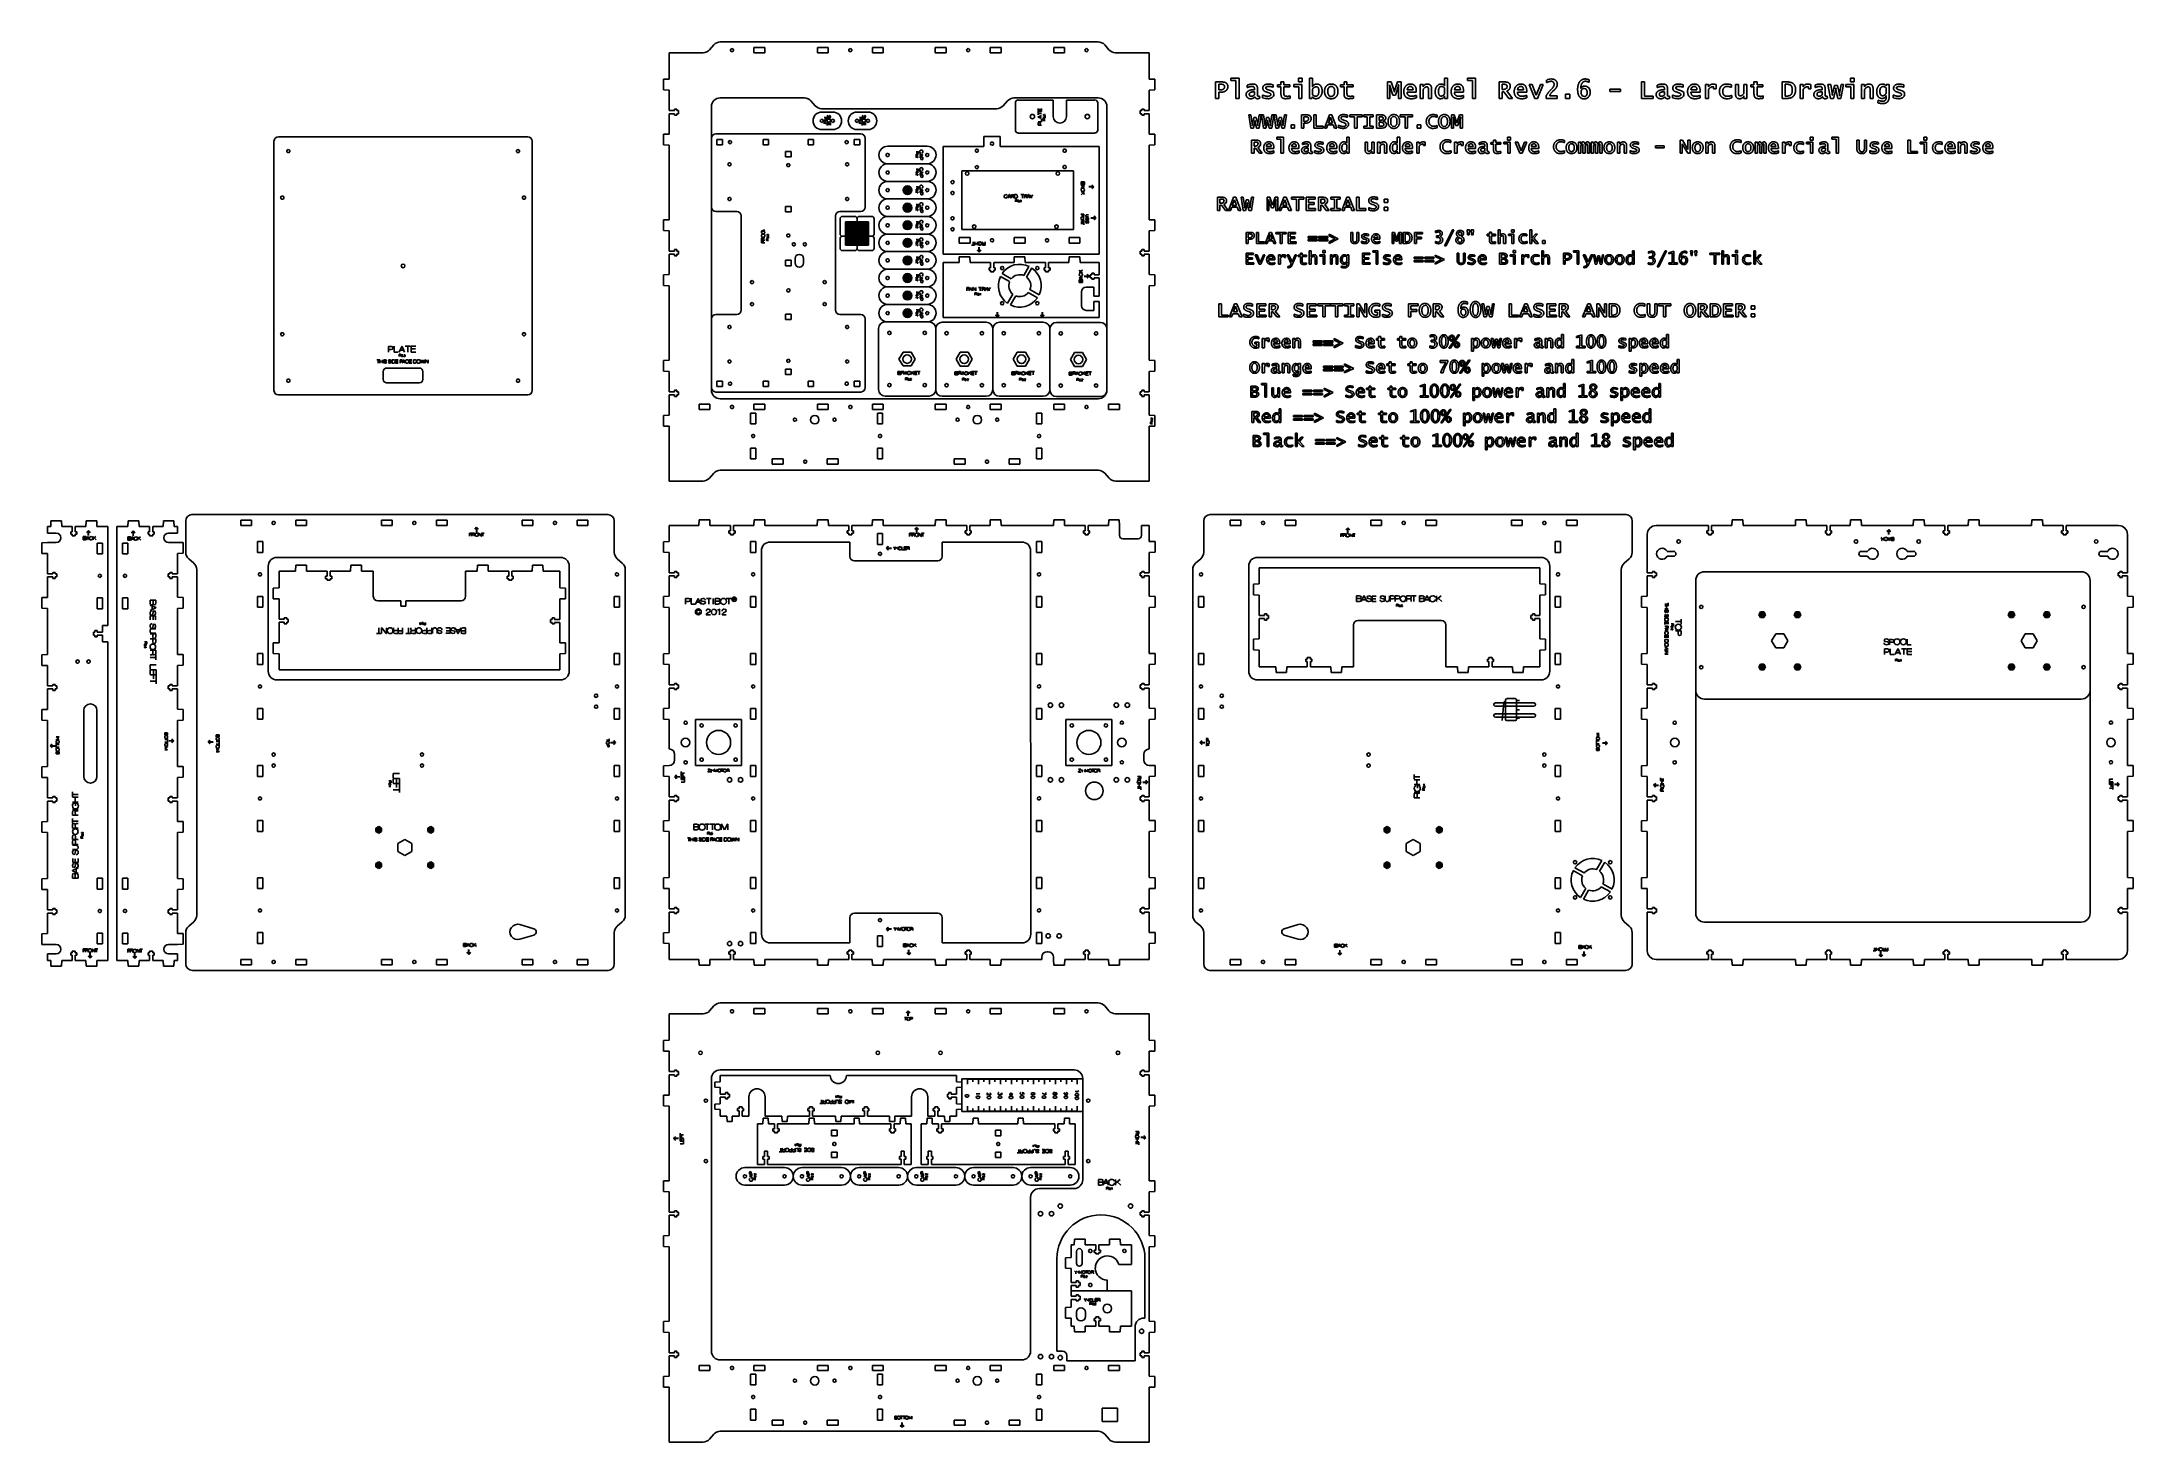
# Model space of a CAD drawing. Extents: x 49 to 1952, y 75 to 1350.
import ezdxf

# ---------------------------------------------------------------- set-up
doc = ezdxf.new("R2010")
doc.units = 0
doc.header["$MEASUREMENT"] = 0
for name, color, linetype in [('4_8MM_TABS_-_PLYWOOD', 160, 'Continuous'), ('INSTRUCTIONS', 98, 'Continuous'), ('PASS_1', 1, 'Continuous'), ('PASS_2', 5, 'Continuous'), ('PASS_3', 7, 'Continuous'), ('RASTER_-_LETTERS', 3, 'Continuous'), ('RASTER_30__-_PLYWOOD', 3, 'Continuous'), ('RASTER_70__-_PLYWOOD', 30, 'Continuous'), ('T-SLOT_-_PLYWOOD', 7, 'Continuous')]:
    doc.layers.add(name, color=color, linetype=linetype)

msp = doc.modelspace()

# ---------------------------------------------------------------- linework, layer by layer
at = {"layer": '4_8MM_TABS_-_PLYWOOD', "color": 5}
for p, q in [((706.7, 1344.3), (696.8, 1344.3)), ((696.8, 1344.3), (696.8, 1339.5)), ((696.8, 1339.5), (706.7, 1339.5)), ((706.7, 1339.5), (706.7, 1344.3)), ((764.4, 1344.3), (754.6, 1344.3)), ((754.6, 1344.3), (754.6, 1339.5)), ((754.6, 1339.5), (764.4, 1339.5)), ((764.4, 1339.5), (764.4, 1344.3)), ((814.4, 1344.3), (804.6, 1344.3)), ((804.6, 1344.3), (804.6, 1339.5)), ((804.6, 1339.5), (814.4, 1339.5)), ((814.4, 1339.5), (814.4, 1344.3)), ((871.7, 1344.3), (861.8, 1344.3)), ((861.8, 1344.3), (861.8, 1339.5)), ((861.8, 1339.5), (871.7, 1339.5)), ((871.7, 1339.5), (871.7, 1344.3)), ((921.7, 1344.3), (911.8, 1344.3)), ((911.8, 1344.3), (911.8, 1339.5)), ((911.8, 1339.5), (921.7, 1339.5)), ((921.7, 1339.5), (921.7, 1344.3)), ((979.4, 1344.3), (969.6, 1344.3)), ((969.6, 1344.3), (969.6, 1339.5)), ((969.6, 1339.5), (979.4, 1339.5)), ((979.4, 1339.5), (979.4, 1344.3)), ((656.7, 1019.5), (646.8, 1019.5)), ((646.8, 1019.5), (646.8, 1014.7)), ((646.8, 1014.7), (656.7, 1014.7)), ((656.7, 1014.7), (656.7, 1019.5)), ((693.7, 1011.5), (693.7, 1001.7)), ((698.5, 1011.5), (693.7, 1011.5)), ((706.7, 1019.5), (696.8, 1019.5)), ((696.8, 1019.5), (696.8, 1014.7)), ((696.8, 1014.7), (706.7, 1014.7)), ((698.5, 1001.7), (698.5, 1011.5)), ((706.7, 1014.7), (706.7, 1019.5)), ((764.4, 1019.5), (754.6, 1019.5)), ((754.6, 1019.5), (754.6, 1014.7)), ((754.6, 1014.7), (764.4, 1014.7)), ((764.4, 1014.7), (764.4, 1019.5)), ((814.4, 1019.5), (804.6, 1019.5)), ((804.6, 1019.5), (804.6, 1014.7)), ((804.6, 1014.7), (814.4, 1014.7)), ((809.1, 1011.5), (809.1, 1001.7)), ((813.9, 1011.5), (809.1, 1011.5)), ((813.9, 1001.7), (813.9, 1011.5)), ((814.4, 1014.7), (814.4, 1019.5)), ((871.7, 1019.5), (861.8, 1019.5)), ((861.8, 1019.5), (861.8, 1014.7)), ((861.8, 1014.7), (871.7, 1014.7)), ((871.7, 1014.7), (871.7, 1019.5)), ((921.7, 1019.5), (911.8, 1019.5)), ((911.8, 1019.5), (911.8, 1014.7)), ((911.8, 1014.7), (921.7, 1014.7)), ((921.7, 1014.7), (921.7, 1019.5)), ((953.9, 1011.5), (953.9, 1001.7)), ((958.7, 1011.5), (953.9, 1011.5)), ((958.7, 1001.7), (958.7, 1011.5)), ((979.4, 1019.5), (969.6, 1019.5)), ((969.6, 1019.5), (969.6, 1014.7)), ((969.6, 1014.7), (979.4, 1014.7)), ((979.4, 1014.7), (979.4, 1019.5)), ((1029.4, 1019.5), (1019.6, 1019.5)), ((1019.6, 1019.5), (1019.6, 1014.7)), ((1019.6, 1014.7), (1029.4, 1014.7)), ((1029.4, 1014.7), (1029.4, 1019.5)), ((693.7, 1001.7), (698.5, 1001.7)), ((809.1, 1001.7), (813.9, 1001.7)), ((953.9, 1001.7), (958.7, 1001.7)), ((693.7, 979.5), (693.7, 969.7)), ((698.5, 979.5), (693.7, 979.5)), ((698.5, 969.7), (698.5, 979.5)), ((809.1, 979.5), (809.1, 969.7)), ((813.9, 979.5), (809.1, 979.5)), ((813.9, 969.7), (813.9, 979.5)), ((953.9, 979.5), (953.9, 969.7)), ((958.7, 979.5), (953.9, 979.5)), ((958.7, 969.7), (958.7, 979.5)), ((693.7, 969.7), (698.5, 969.7)), ((723.3, 969.7), (713.5, 969.7)), ((713.5, 969.7), (713.5, 964.9)), ((713.5, 964.9), (723.3, 964.9)), ((723.3, 964.9), (723.3, 969.7)), ((773.3, 969.7), (763.5, 969.7)), ((763.5, 969.7), (763.5, 964.9)), ((763.5, 964.9), (773.3, 964.9)), ((773.3, 964.9), (773.3, 969.7)), ((809.1, 969.7), (813.9, 969.7)), ((888.9, 969.7), (879, 969.7)), ((879, 969.7), (879, 964.9)), ((879, 964.9), (888.9, 964.9)), ((888.9, 964.9), (888.9, 969.7)), ((938.9, 969.7), (929, 969.7)), ((929, 969.7), (929, 964.9)), ((929, 964.9), (938.9, 964.9)), ((938.9, 964.9), (938.9, 969.7)), ((953.9, 969.7), (958.7, 969.7)), ((229.8, 909.1), (229.8, 913.9)), ((229.8, 913.9), (239.6, 913.9)), ((239.6, 913.9), (239.6, 909.1)), ((279.8, 909.1), (279.8, 913.9)), ((279.8, 913.9), (289.6, 913.9)), ((289.6, 913.9), (289.6, 909.1)), ((357.8, 909.1), (357.8, 913.9)), ((357.8, 913.9), (367.6, 913.9)), ((367.6, 913.9), (367.6, 909.1)), ((407.8, 909.1), (407.8, 913.9)), ((407.8, 913.9), (417.6, 913.9)), ((417.6, 913.9), (417.6, 909.1)), ((485.8, 909.1), (485.8, 913.9)), ((485.8, 913.9), (495.6, 913.9)), ((495.6, 913.9), (495.6, 909.1)), ((535.8, 909.1), (535.8, 913.9)), ((535.8, 913.9), (545.6, 913.9)), ((545.6, 913.9), (545.6, 909.1)), ((1140, 913.9), (1130.1, 913.9)), ((1130.1, 913.9), (1130.1, 909.1)), ((1140, 909.1), (1140, 913.9)), ((1190, 913.9), (1180.2, 913.9)), ((1180.2, 913.9), (1180.2, 909.1)), ((1190, 909.1), (1190, 913.9)), ((1268, 913.9), (1258.1, 913.9)), ((1258.1, 913.9), (1258.1, 909.1)), ((1268, 909.1), (1268, 913.9)), ((1318, 913.9), (1308.2, 913.9)), ((1308.2, 913.9), (1308.2, 909.1)), ((1318, 909.1), (1318, 913.9)), ((1396, 913.9), (1386.1, 913.9)), ((1386.1, 913.9), (1386.1, 909.1)), ((1396, 909.1), (1396, 913.9)), ((1446, 913.9), (1436.2, 913.9)), ((1436.2, 913.9), (1436.2, 909.1)), ((1446, 909.1), (1446, 913.9)), ((239.6, 909.1), (229.8, 909.1)), ((289.6, 909.1), (279.8, 909.1)), ((367.6, 909.1), (357.8, 909.1)), ((417.6, 909.1), (407.8, 909.1)), ((495.6, 909.1), (485.8, 909.1)), ((545.6, 909.1), (535.8, 909.1)), ((693.7, 894.6), (693.7, 884.7)), ((698.5, 894.6), (693.7, 894.6)), ((698.5, 884.7), (698.5, 894.6)), ((809.1, 901.8), (809.1, 892)), ((813.9, 901.8), (809.1, 901.8)), ((813.9, 892), (813.9, 901.8)), ((953.9, 894.6), (953.9, 884.7)), ((958.7, 894.6), (953.9, 894.6)), ((958.7, 884.7), (958.7, 894.6)), ((1130.1, 909.1), (1140, 909.1)), ((1180.2, 909.1), (1190, 909.1)), ((1258.1, 909.1), (1268, 909.1)), ((1308.2, 909.1), (1318, 909.1)), ((1386.1, 909.1), (1396, 909.1)), ((1436.2, 909.1), (1446, 909.1)), ((99.1, 883.3), (99.1, 893.2)), ((99.1, 893.2), (103.9, 893.2)), ((103.9, 883.3), (99.1, 883.3)), ((103.9, 893.2), (103.9, 883.3)), ((122.1, 883.4), (122.1, 893.2)), ((122.1, 893.2), (126.9, 893.2)), ((126.9, 883.4), (122.1, 883.4)), ((126.9, 893.2), (126.9, 883.4)), ((244.9, 884.7), (244.9, 894.5)), ((244.9, 894.5), (249.7, 894.5)), ((249.7, 884.7), (244.9, 884.7)), ((249.7, 894.5), (249.7, 884.7)), ((693.7, 884.7), (698.5, 884.7)), ((809.1, 892), (813.9, 892)), ((953.9, 884.7), (958.7, 884.7)), ((1426.1, 894.5), (1426.1, 884.7)), ((1430.9, 894.5), (1426.1, 894.5)), ((1426.1, 884.7), (1430.9, 884.7)), ((1430.9, 884.7), (1430.9, 894.5)), ((99.1, 833.3), (99.1, 843.2)), ((99.1, 843.2), (103.9, 843.2)), ((103.9, 843.2), (103.9, 833.3)), ((122.1, 833.4), (122.1, 843.2)), ((122.1, 843.2), (126.9, 843.2)), ((126.9, 843.2), (126.9, 833.4)), ((244.9, 834.7), (244.9, 844.5)), ((244.9, 844.5), (249.7, 844.5)), ((249.7, 844.5), (249.7, 834.7)), ((569.7, 834.7), (569.7, 844.5)), ((569.7, 844.5), (574.5, 844.5)), ((574.5, 844.5), (574.5, 834.7)), ((693.7, 844.6), (693.7, 834.7)), ((698.5, 844.6), (693.7, 844.6)), ((698.5, 834.7), (698.5, 844.6)), ((953.9, 844.6), (953.9, 834.7)), ((958.7, 844.6), (953.9, 844.6)), ((958.7, 834.7), (958.7, 844.6)), ((1101.3, 844.5), (1101.3, 834.7)), ((1106.1, 844.5), (1101.3, 844.5)), ((1106.1, 834.7), (1106.1, 844.5)), ((1426.1, 844.5), (1426.1, 834.7)), ((1430.9, 844.5), (1426.1, 844.5)), ((1430.9, 834.7), (1430.9, 844.5)), ((103.9, 833.3), (99.1, 833.3)), ((126.9, 833.4), (122.1, 833.4)), ((249.7, 834.7), (244.9, 834.7)), ((574.5, 834.7), (569.7, 834.7)), ((693.7, 834.7), (698.5, 834.7)), ((953.9, 834.7), (958.7, 834.7)), ((1101.3, 834.7), (1106.1, 834.7)), ((1426.1, 834.7), (1430.9, 834.7)), ((244.9, 782.7), (244.9, 792.5)), ((244.9, 792.5), (249.7, 792.5)), ((249.7, 782.7), (244.9, 782.7)), ((249.7, 792.5), (249.7, 782.7)), ((569.7, 782.7), (569.7, 792.5)), ((569.7, 792.5), (574.5, 792.5)), ((574.5, 782.7), (569.7, 782.7)), ((574.5, 792.5), (574.5, 782.7)), ((693.7, 792.6), (693.7, 782.7)), ((698.5, 792.6), (693.7, 792.6)), ((693.7, 782.7), (698.5, 782.7)), ((698.5, 782.7), (698.5, 792.6)), ((953.9, 792.6), (953.9, 782.7)), ((958.7, 792.6), (953.9, 792.6)), ((953.9, 782.7), (958.7, 782.7)), ((958.7, 782.7), (958.7, 792.6)), ((1101.3, 792.5), (1101.3, 782.7)), ((1106.1, 792.5), (1101.3, 792.5)), ((1101.3, 782.7), (1106.1, 782.7)), ((1106.1, 782.7), (1106.1, 792.5)), ((1426.1, 792.5), (1426.1, 782.7)), ((1430.9, 792.5), (1426.1, 792.5)), ((1426.1, 782.7), (1430.9, 782.7)), ((1430.9, 782.7), (1430.9, 792.5)), ((244.9, 732.7), (244.9, 742.5)), ((244.9, 742.5), (249.7, 742.5)), ((249.7, 742.5), (249.7, 732.7)), ((569.7, 732.7), (569.7, 742.5)), ((569.7, 742.5), (574.5, 742.5)), ((574.5, 742.5), (574.5, 732.7)), ((693.7, 742.6), (693.7, 732.7)), ((698.5, 742.6), (693.7, 742.6)), ((698.5, 732.7), (698.5, 742.6)), ((953.9, 742.6), (953.9, 732.7)), ((958.7, 742.6), (953.9, 742.6)), ((958.7, 732.7), (958.7, 742.6)), ((1101.3, 742.5), (1101.3, 732.7)), ((1106.1, 742.5), (1101.3, 742.5)), ((1106.1, 732.7), (1106.1, 742.5)), ((1426.1, 742.5), (1426.1, 732.7)), ((1430.9, 742.5), (1426.1, 742.5)), ((1430.9, 732.7), (1430.9, 742.5)), ((249.7, 732.7), (244.9, 732.7)), ((574.5, 732.7), (569.7, 732.7)), ((693.7, 732.7), (698.5, 732.7)), ((953.9, 732.7), (958.7, 732.7)), ((1101.3, 732.7), (1106.1, 732.7)), ((1426.1, 732.7), (1430.9, 732.7)), ((244.9, 680.7), (244.9, 690.5)), ((244.9, 690.5), (249.7, 690.5)), ((249.7, 690.5), (249.7, 680.7)), ((569.7, 680.7), (569.7, 690.5)), ((569.7, 690.5), (574.5, 690.5)), ((574.5, 690.5), (574.5, 680.7)), ((693.7, 690.6), (693.7, 680.7)), ((698.5, 690.6), (693.7, 690.6)), ((698.5, 680.7), (698.5, 690.6)), ((953.9, 690.6), (953.9, 680.7)), ((958.7, 690.6), (953.9, 690.6)), ((958.7, 680.7), (958.7, 690.6)), ((1101.3, 690.5), (1101.3, 680.7)), ((1106.1, 690.5), (1101.3, 690.5)), ((1106.1, 680.7), (1106.1, 690.5)), ((1426.1, 690.5), (1426.1, 680.7)), ((1430.9, 690.5), (1426.1, 690.5)), ((1430.9, 680.7), (1430.9, 690.5)), ((249.7, 680.7), (244.9, 680.7)), ((574.5, 680.7), (569.7, 680.7)), ((693.7, 680.7), (698.5, 680.7)), ((953.9, 680.7), (958.7, 680.7)), ((1101.3, 680.7), (1106.1, 680.7)), ((1426.1, 680.7), (1430.9, 680.7)), ((244.9, 630.7), (244.9, 640.5)), ((244.9, 640.5), (249.7, 640.5)), ((249.7, 630.7), (244.9, 630.7)), ((249.7, 640.5), (249.7, 630.7)), ((569.7, 630.7), (569.7, 640.5)), ((569.7, 640.5), (574.5, 640.5)), ((574.5, 630.7), (569.7, 630.7)), ((574.5, 640.5), (574.5, 630.7)), ((693.7, 640.6), (693.7, 630.7)), ((698.5, 640.6), (693.7, 640.6)), ((693.7, 630.7), (698.5, 630.7)), ((698.5, 630.7), (698.5, 640.6)), ((953.9, 640.6), (953.9, 630.7)), ((958.7, 640.6), (953.9, 640.6)), ((953.9, 630.7), (958.7, 630.7)), ((958.7, 630.7), (958.7, 640.6)), ((1101.3, 640.5), (1101.3, 630.7)), ((1106.1, 640.5), (1101.3, 640.5)), ((1101.3, 630.7), (1106.1, 630.7)), ((1106.1, 630.7), (1106.1, 640.5)), ((1426.1, 640.5), (1426.1, 630.7)), ((1430.9, 640.5), (1426.1, 640.5)), ((1426.1, 630.7), (1430.9, 630.7)), ((1430.9, 630.7), (1430.9, 640.5)), ((99.1, 578.2), (99.1, 588)), ((99.1, 588), (103.9, 588)), ((103.9, 578.2), (99.1, 578.2)), ((103.9, 588), (103.9, 578.2)), ((122.1, 578.2), (122.1, 588.1)), ((122.1, 588.1), (126.9, 588.1)), ((126.9, 578.2), (122.1, 578.2)), ((126.9, 588.1), (126.9, 578.2)), ((244.9, 578.7), (244.9, 588.5)), ((244.9, 588.5), (249.7, 588.5)), ((249.7, 578.7), (244.9, 578.7)), ((249.7, 588.5), (249.7, 578.7)), ((569.7, 578.7), (569.7, 588.5)), ((569.7, 588.5), (574.5, 588.5)), ((574.5, 578.7), (569.7, 578.7)), ((574.5, 588.5), (574.5, 578.7)), ((693.7, 588.6), (693.7, 578.7)), ((698.5, 588.6), (693.7, 588.6)), ((693.7, 578.7), (698.5, 578.7)), ((698.5, 578.7), (698.5, 588.6)), ((953.9, 588.6), (953.9, 578.7)), ((958.7, 588.6), (953.9, 588.6)), ((953.9, 578.7), (958.7, 578.7)), ((958.7, 578.7), (958.7, 588.6)), ((1101.3, 588.5), (1101.3, 578.7)), ((1106.1, 588.5), (1101.3, 588.5)), ((1101.3, 578.7), (1106.1, 578.7)), ((1106.1, 578.7), (1106.1, 588.5)), ((1426.1, 588.5), (1426.1, 578.7)), ((1430.9, 588.5), (1426.1, 588.5)), ((1426.1, 578.7), (1430.9, 578.7)), ((1430.9, 578.7), (1430.9, 588.5)), ((99.1, 528.2), (99.1, 538)), ((99.1, 538), (103.9, 538)), ((103.9, 538), (103.9, 528.2)), ((122.1, 528.2), (122.1, 538.1)), ((122.1, 538.1), (126.9, 538.1)), ((126.9, 538.1), (126.9, 528.2)), ((244.9, 528.7), (244.9, 538.5)), ((244.9, 538.5), (249.7, 538.5)), ((249.7, 538.5), (249.7, 528.7)), ((693.7, 538.6), (693.7, 528.7)), ((698.5, 538.6), (693.7, 538.6)), ((698.5, 528.7), (698.5, 538.6)), ((809.1, 535.6), (809.1, 525.7)), ((813.9, 535.6), (809.1, 535.6)), ((813.9, 525.7), (813.9, 535.6)), ((953.9, 538.6), (953.9, 528.7)), ((958.7, 538.6), (953.9, 538.6)), ((958.7, 528.7), (958.7, 538.6)), ((1426.1, 538.5), (1426.1, 528.7)), ((1430.9, 538.5), (1426.1, 538.5)), ((1430.9, 528.7), (1430.9, 538.5)), ((103.9, 528.2), (99.1, 528.2)), ((126.9, 528.2), (122.1, 528.2)), ((229.8, 509.3), (229.8, 514.1)), ((229.8, 514.1), (239.6, 514.1)), ((239.6, 514.1), (239.6, 509.3)), ((249.7, 528.7), (244.9, 528.7)), ((279.8, 509.3), (279.8, 514.1)), ((279.8, 514.1), (289.6, 514.1)), ((289.6, 514.1), (289.6, 509.3)), ((357.8, 509.3), (357.8, 514.1)), ((357.8, 514.1), (367.6, 514.1)), ((367.6, 514.1), (367.6, 509.3)), ((407.8, 509.3), (407.8, 514.1)), ((407.8, 514.1), (417.6, 514.1)), ((417.6, 514.1), (417.6, 509.3)), ((485.8, 509.3), (485.8, 514.1)), ((485.8, 514.1), (495.6, 514.1)), ((495.6, 514.1), (495.6, 509.3)), ((535.8, 509.3), (535.8, 514.1)), ((535.8, 514.1), (545.6, 514.1)), ((545.6, 514.1), (545.6, 509.3)), ((693.7, 528.7), (698.5, 528.7)), ((809.1, 525.7), (813.9, 525.7)), ((953.9, 528.7), (958.7, 528.7)), ((1140, 514.1), (1130.1, 514.1)), ((1130.1, 514.1), (1130.1, 509.3)), ((1140, 509.3), (1140, 514.1)), ((1190, 514.1), (1180.2, 514.1)), ((1180.2, 514.1), (1180.2, 509.3)), ((1190, 509.3), (1190, 514.1)), ((1268, 514.1), (1258.1, 514.1)), ((1258.1, 514.1), (1258.1, 509.3)), ((1268, 509.3), (1268, 514.1)), ((1318, 514.1), (1308.2, 514.1)), ((1308.2, 514.1), (1308.2, 509.3)), ((1318, 509.3), (1318, 514.1)), ((1396, 514.1), (1386.1, 514.1)), ((1386.1, 514.1), (1386.1, 509.3)), ((1396, 509.3), (1396, 514.1)), ((1426.1, 528.7), (1430.9, 528.7)), ((1446, 514.1), (1436.2, 514.1)), ((1436.2, 514.1), (1436.2, 509.3)), ((1446, 509.3), (1446, 514.1)), ((239.6, 509.3), (229.8, 509.3)), ((289.6, 509.3), (279.8, 509.3)), ((367.6, 509.3), (357.8, 509.3)), ((417.6, 509.3), (407.8, 509.3)), ((495.6, 509.3), (485.8, 509.3)), ((545.6, 509.3), (535.8, 509.3)), ((1130.1, 509.3), (1140, 509.3)), ((1180.2, 509.3), (1190, 509.3)), ((1258.1, 509.3), (1268, 509.3)), ((1308.2, 509.3), (1318, 509.3)), ((1386.1, 509.3), (1396, 509.3)), ((1436.2, 509.3), (1446, 509.3)), ((706.7, 469.3), (696.8, 469.3)), ((696.8, 469.3), (696.8, 464.5)), ((696.8, 464.5), (706.7, 464.5)), ((706.7, 464.5), (706.7, 469.3)), ((764.4, 469.3), (754.6, 469.3)), ((754.6, 469.3), (754.6, 464.5)), ((754.6, 464.5), (764.4, 464.5)), ((764.4, 464.5), (764.4, 469.3)), ((814.4, 469.3), (804.6, 469.3)), ((804.6, 469.3), (804.6, 464.5)), ((804.6, 464.5), (814.4, 464.5)), ((814.4, 464.5), (814.4, 469.3)), ((871.7, 469.3), (861.8, 469.3)), ((861.8, 469.3), (861.8, 464.5)), ((861.8, 464.5), (871.7, 464.5)), ((871.7, 464.5), (871.7, 469.3)), ((921.7, 469.3), (911.8, 469.3)), ((911.8, 469.3), (911.8, 464.5)), ((911.8, 464.5), (921.7, 464.5)), ((921.7, 464.5), (921.7, 469.3)), ((979.4, 469.3), (969.6, 469.3)), ((969.6, 469.3), (969.6, 464.5)), ((969.6, 464.5), (979.4, 464.5)), ((979.4, 464.5), (979.4, 469.3)), ((656.7, 144.5), (646.8, 144.5)), ((646.8, 144.5), (646.8, 139.7)), ((646.8, 139.7), (656.7, 139.7)), ((656.7, 139.7), (656.7, 144.5)), ((693.7, 136.5), (693.7, 126.7)), ((698.5, 136.5), (693.7, 136.5)), ((706.7, 144.5), (696.8, 144.5)), ((696.8, 144.5), (696.8, 139.7)), ((696.8, 139.7), (706.7, 139.7)), ((698.5, 126.7), (698.5, 136.5)), ((706.7, 139.7), (706.7, 144.5)), ((764.4, 144.5), (754.6, 144.5)), ((754.6, 144.5), (754.6, 139.7)), ((754.6, 139.7), (764.4, 139.7)), ((764.4, 139.7), (764.4, 144.5)), ((814.4, 144.5), (804.6, 144.5)), ((804.6, 144.5), (804.6, 139.7)), ((804.6, 139.7), (814.4, 139.7)), ((809.1, 136.5), (809.1, 126.7)), ((813.9, 136.5), (809.1, 136.5)), ((813.9, 126.7), (813.9, 136.5)), ((814.4, 139.7), (814.4, 144.5)), ((871.7, 144.5), (861.8, 144.5)), ((861.8, 144.5), (861.8, 139.7)), ((861.8, 139.7), (871.7, 139.7)), ((871.7, 139.7), (871.7, 144.5)), ((921.7, 144.5), (911.8, 144.5)), ((911.8, 144.5), (911.8, 139.7)), ((911.8, 139.7), (921.7, 139.7)), ((921.7, 139.7), (921.7, 144.5)), ((953.9, 136.5), (953.9, 126.7)), ((958.7, 136.5), (953.9, 136.5)), ((958.7, 126.7), (958.7, 136.5)), ((979.4, 144.5), (969.6, 144.5)), ((969.6, 144.5), (969.6, 139.7)), ((969.6, 139.7), (979.4, 139.7)), ((979.4, 139.7), (979.4, 144.5)), ((1029.4, 144.5), (1019.6, 144.5)), ((1019.6, 144.5), (1019.6, 139.7)), ((1019.6, 139.7), (1029.4, 139.7)), ((1029.4, 139.7), (1029.4, 144.5)), ((693.7, 126.7), (698.5, 126.7)), ((809.1, 126.7), (813.9, 126.7)), ((953.9, 126.7), (958.7, 126.7)), ((693.7, 104.5), (693.7, 94.7)), ((698.5, 104.5), (693.7, 104.5)), ((698.5, 94.7), (698.5, 104.5)), ((809.1, 104.5), (809.1, 94.7)), ((813.9, 104.5), (809.1, 104.5)), ((813.9, 94.7), (813.9, 104.5)), ((953.9, 104.5), (953.9, 94.7)), ((958.7, 104.5), (953.9, 104.5)), ((958.7, 94.7), (958.7, 104.5)), ((693.7, 94.7), (698.5, 94.7)), ((723.3, 94.7), (713.5, 94.7)), ((713.5, 94.7), (713.5, 89.9)), ((713.5, 89.9), (723.3, 89.9)), ((723.3, 89.9), (723.3, 94.7)), ((773.3, 94.7), (763.5, 94.7)), ((763.5, 94.7), (763.5, 89.9)), ((763.5, 89.9), (773.3, 89.9)), ((773.3, 89.9), (773.3, 94.7)), ((809.1, 94.7), (813.9, 94.7)), ((888.9, 94.7), (879, 94.7)), ((879, 94.7), (879, 89.9)), ((879, 89.9), (888.9, 89.9)), ((888.9, 89.9), (888.9, 94.7)), ((938.9, 94.7), (929, 94.7)), ((929, 94.7), (929, 89.9)), ((929, 89.9), (938.9, 89.9)), ((938.9, 89.9), (938.9, 94.7)), ((953.9, 94.7), (958.7, 94.7))]:
    msp.add_line(p, q, dxfattribs=at)
for centre, radius, start, end in [((676.8, 1341.9), 1.42, 89.9877, 179.9981), ((676.8, 1341.9), 1.43, 180.0473, 269.9669), ((676.8, 1341.9), 1.42, 359.9969, 90.0158), ((676.8, 1341.9), 1.42, 269.9903, 359.9969), ((784.5, 1341.9), 1.42, 89.9877, 179.9981), ((784.5, 1341.9), 1.43, 180.0473, 269.9669), ((784.5, 1341.9), 1.42, 359.9969, 90.0158), ((784.5, 1341.9), 1.42, 269.9903, 359.9969), ((891.8, 1341.9), 1.42, 89.9877, 179.9981), ((891.8, 1341.9), 1.43, 180.0473, 269.9669), ((891.8, 1341.9), 1.42, 359.9969, 90.0158), ((891.8, 1341.9), 1.42, 269.9903, 359.9969), ((999.5, 1341.9), 1.42, 89.9877, 179.9981), ((999.5, 1341.9), 1.43, 180.0473, 269.9669), ((999.5, 1341.9), 1.42, 359.9969, 90.0158), ((999.5, 1341.9), 1.42, 269.9903, 359.9969), ((676.8, 1017.1), 1.42, 89.9877, 179.9981), ((676.8, 1017.1), 1.43, 180.0473, 269.9669), ((676.8, 1017.1), 1.42, 359.9969, 90.0158), ((676.8, 1017.1), 1.42, 269.9903, 359.9969), ((784.5, 1017.1), 1.42, 89.9877, 179.9981), ((784.5, 1017.1), 1.43, 180.0473, 269.9669), ((784.5, 1017.1), 1.42, 359.9969, 90.0158), ((784.5, 1017.1), 1.42, 269.9903, 359.9969), ((891.8, 1017.1), 1.42, 89.9877, 179.9981), ((891.8, 1017.1), 1.43, 180.0473, 269.9669), ((891.8, 1017.1), 1.42, 359.9969, 90.0158), ((891.8, 1017.1), 1.42, 269.9903, 359.9969), ((999.5, 1017.1), 1.42, 89.9877, 179.9981), ((999.5, 1017.1), 1.43, 180.0473, 269.9669), ((999.5, 1017.1), 1.42, 359.9969, 90.0158), ((999.5, 1017.1), 1.42, 269.9903, 359.9969), ((696.1, 990.6), 1.43, 90.0473, 179.9669), ((696.1, 990.6), 1.42, 179.9903, 269.9969), ((696.1, 990.6), 1.42, 359.9877, 89.9981), ((696.1, 990.6), 1.42, 269.9969, 0.0158), ((811.5, 990.6), 1.43, 90.0473, 179.9669), ((811.5, 990.6), 1.42, 179.9903, 269.9969), ((811.5, 990.6), 1.42, 359.9877, 89.9981), ((811.5, 990.6), 1.42, 269.9969, 0.0158), ((956.3, 990.6), 1.43, 90.0473, 179.9669), ((956.3, 990.6), 1.42, 179.9903, 269.9969), ((956.3, 990.6), 1.42, 359.9877, 89.9981), ((956.3, 990.6), 1.42, 269.9969, 0.0158), ((743.4, 967.3), 1.42, 89.9903, 179.9969), ((743.4, 967.3), 1.42, 179.9969, 270.0158), ((743.4, 967.3), 1.43, 0.0473, 89.9669), ((743.4, 967.3), 1.42, 269.9877, 359.9981), ((908.9, 967.3), 1.42, 89.9903, 179.9969), ((908.9, 967.3), 1.42, 179.9969, 270.0158), ((908.9, 967.3), 1.43, 0.0473, 89.9669), ((908.9, 967.3), 1.42, 269.9877, 359.9981), ((259.7, 911.5), 1.42, 89.9842, 180.0031), ((259.7, 911.5), 1.42, 180.0031, 270.0097), ((259.7, 911.5), 1.42, 0.0019, 90.0123), ((259.7, 911.5), 1.43, 270.0331, 359.9527), ((387.7, 911.5), 1.42, 89.9842, 180.0031), ((387.7, 911.5), 1.42, 180.0031, 270.0097), ((387.7, 911.5), 1.42, 0.0019, 90.0123), ((387.7, 911.5), 1.43, 270.0331, 359.9527), ((515.7, 911.5), 1.42, 89.9842, 180.0031), ((515.7, 911.5), 1.42, 180.0031, 270.0097), ((515.7, 911.5), 1.42, 0.0019, 90.0123), ((515.7, 911.5), 1.43, 270.0331, 359.9527), ((1160.1, 911.5), 1.42, 89.9877, 179.9981), ((1160.1, 911.5), 1.43, 180.0473, 269.9669), ((1160.1, 911.5), 1.42, 359.9969, 90.0158), ((1160.1, 911.5), 1.42, 269.9903, 359.9969), ((1288.1, 911.5), 1.42, 89.9877, 179.9981), ((1288.1, 911.5), 1.43, 180.0473, 269.9669), ((1288.1, 911.5), 1.42, 359.9969, 90.0158), ((1288.1, 911.5), 1.42, 269.9903, 359.9969), ((1416.1, 911.5), 1.42, 89.9877, 179.9981), ((1416.1, 911.5), 1.43, 180.0473, 269.9669), ((1416.1, 911.5), 1.42, 359.9969, 90.0158), ((1416.1, 911.5), 1.42, 269.9903, 359.9969), ((811.5, 883.4), 1.43, 90.0473, 179.9669), ((811.5, 883.4), 1.42, 179.9903, 269.9969), ((811.5, 883.4), 1.42, 359.9877, 89.9981), ((811.5, 883.4), 1.42, 269.9969, 0.0158), ((101.5, 863.3), 1.42, 90.0019, 180.0123), ((101.5, 863.3), 1.42, 179.9842, 270.0031), ((101.5, 863.3), 1.43, 0.0331, 89.9527), ((101.5, 863.3), 1.42, 270.0031, 0.0097), ((124.5, 863.3), 1.42, 90.0031, 180.0097), ((124.5, 863.3), 1.43, 180.0331, 269.9527), ((124.5, 863.3), 1.42, 359.9842, 90.0031), ((124.5, 863.3), 1.42, 270.0019, 0.0123), ((247.3, 864.6), 1.42, 90.0019, 180.0123), ((247.3, 864.6), 1.42, 179.9842, 270.0031), ((247.3, 864.6), 1.43, 0.0331, 89.9527), ((247.3, 864.6), 1.42, 270.0031, 0.0097), ((572.1, 864.6), 1.42, 90.0019, 180.0123), ((572.1, 864.6), 1.42, 179.9842, 270.0031), ((572.1, 864.6), 1.43, 0.0331, 89.9527), ((572.1, 864.6), 1.42, 270.0031, 0.0097), ((696.1, 864.6), 1.43, 90.0473, 179.9669), ((696.1, 864.6), 1.42, 179.9903, 269.9969), ((696.1, 864.6), 1.42, 359.9877, 89.9981), ((696.1, 864.6), 1.42, 269.9969, 0.0158), ((956.3, 864.7), 1.43, 90.0473, 179.9669), ((956.3, 864.7), 1.42, 179.9903, 269.9969), ((956.3, 864.7), 1.42, 359.9877, 89.9981), ((956.3, 864.7), 1.42, 269.9969, 0.0158), ((1103.7, 864.6), 1.43, 90.0473, 179.9669), ((1103.7, 864.6), 1.42, 179.9903, 269.9969), ((1103.7, 864.6), 1.42, 359.9877, 89.9981), ((1103.7, 864.6), 1.42, 269.9969, 0.0158), ((1428.5, 864.6), 1.43, 90.0473, 179.9669), ((1428.5, 864.6), 1.42, 179.9903, 269.9969), ((1428.5, 864.6), 1.42, 359.9877, 89.9981), ((1428.5, 864.6), 1.42, 269.9969, 0.0158), ((247.3, 762.6), 1.42, 90.0019, 180.0123), ((247.3, 762.6), 1.42, 179.9842, 270.0031), ((247.3, 762.6), 1.43, 0.0331, 89.9527), ((247.3, 762.6), 1.42, 270.0031, 0.0097), ((572.1, 762.6), 1.42, 90.0019, 180.0123), ((572.1, 762.6), 1.42, 179.9842, 270.0031), ((572.1, 762.6), 1.43, 0.0331, 89.9527), ((572.1, 762.6), 1.42, 270.0031, 0.0097), ((696.1, 762.6), 1.43, 90.0473, 179.9669), ((696.1, 762.6), 1.42, 179.9903, 269.9969), ((696.1, 762.6), 1.42, 359.9877, 89.9981), ((696.1, 762.6), 1.42, 269.9969, 0.0158), ((956.3, 762.7), 1.43, 90.0473, 179.9669), ((956.3, 762.7), 1.42, 179.9903, 269.9969), ((956.3, 762.7), 1.42, 359.9877, 89.9981), ((956.3, 762.7), 1.42, 269.9969, 0.0158), ((1103.7, 762.6), 1.43, 90.0473, 179.9669), ((1103.7, 762.6), 1.42, 179.9903, 269.9969), ((1103.7, 762.6), 1.42, 359.9877, 89.9981), ((1103.7, 762.6), 1.42, 269.9969, 0.0158), ((1428.5, 762.6), 1.43, 90.0473, 179.9669), ((1428.5, 762.6), 1.42, 179.9903, 269.9969), ((1428.5, 762.6), 1.42, 359.9877, 89.9981), ((1428.5, 762.6), 1.42, 269.9969, 0.0158), ((247.3, 660.6), 1.42, 90.0019, 180.0123), ((247.3, 660.6), 1.42, 179.9842, 270.0031), ((247.3, 660.6), 1.43, 0.0331, 89.9527), ((247.3, 660.6), 1.42, 270.0031, 0.0097), ((572.1, 660.6), 1.42, 90.0019, 180.0123), ((572.1, 660.6), 1.42, 179.9842, 270.0031), ((572.1, 660.6), 1.43, 0.0331, 89.9527), ((572.1, 660.6), 1.42, 270.0031, 0.0097), ((696.1, 660.6), 1.43, 90.0473, 179.9669), ((696.1, 660.6), 1.42, 179.9903, 269.9969), ((696.1, 660.6), 1.42, 359.9877, 89.9981), ((696.1, 660.6), 1.42, 269.9969, 0.0158), ((956.3, 660.7), 1.43, 90.0473, 179.9669), ((956.3, 660.7), 1.42, 179.9903, 269.9969), ((956.3, 660.7), 1.42, 359.9877, 89.9981), ((956.3, 660.7), 1.42, 269.9969, 0.0158), ((1103.7, 660.6), 1.43, 90.0473, 179.9669), ((1103.7, 660.6), 1.42, 179.9903, 269.9969), ((1103.7, 660.6), 1.42, 359.9877, 89.9981), ((1103.7, 660.6), 1.42, 269.9969, 0.0158), ((1428.5, 660.6), 1.43, 90.0473, 179.9669), ((1428.5, 660.6), 1.42, 179.9903, 269.9969), ((1428.5, 660.6), 1.42, 359.9877, 89.9981), ((1428.5, 660.6), 1.42, 269.9969, 0.0158), ((101.5, 558.1), 1.42, 90.0019, 180.0123), ((101.5, 558.1), 1.42, 179.9842, 270.0031), ((101.5, 558.1), 1.43, 0.0331, 89.9527), ((101.5, 558.1), 1.42, 270.0031, 0.0097), ((124.5, 558.1), 1.42, 90.0031, 180.0097), ((124.5, 558.1), 1.43, 180.0331, 269.9527), ((124.5, 558.1), 1.42, 359.9842, 90.0031), ((124.5, 558.1), 1.42, 270.0019, 0.0123), ((247.3, 558.6), 1.42, 90.0019, 180.0123), ((247.3, 558.6), 1.42, 179.9842, 270.0031), ((247.3, 558.6), 1.43, 0.0331, 89.9527), ((247.3, 558.6), 1.42, 270.0031, 0.0097), ((572.1, 558.6), 1.42, 90.0019, 180.0123), ((572.1, 558.6), 1.42, 179.9842, 270.0031), ((572.1, 558.6), 1.43, 0.0331, 89.9527), ((572.1, 558.6), 1.42, 270.0031, 0.0097), ((696.1, 558.6), 1.43, 90.0473, 179.9669), ((696.1, 558.6), 1.42, 179.9903, 269.9969), ((696.1, 558.6), 1.42, 359.9877, 89.9981), ((696.1, 558.6), 1.42, 269.9969, 0.0158), ((956.3, 558.7), 1.43, 90.0473, 179.9669), ((956.3, 558.7), 1.42, 179.9903, 269.9969), ((956.3, 558.7), 1.42, 359.9877, 89.9981), ((956.3, 558.7), 1.42, 269.9969, 0.0158), ((1103.7, 558.6), 1.43, 90.0473, 179.9669), ((1103.7, 558.6), 1.42, 179.9903, 269.9969), ((1103.7, 558.6), 1.42, 359.9877, 89.9981), ((1103.7, 558.6), 1.42, 269.9969, 0.0158), ((1428.5, 558.6), 1.43, 90.0473, 179.9669), ((1428.5, 558.6), 1.42, 179.9903, 269.9969), ((1428.5, 558.6), 1.42, 359.9877, 89.9981), ((1428.5, 558.6), 1.42, 269.9969, 0.0158), ((811.5, 549.8), 1.43, 90.0473, 179.9669), ((811.5, 549.8), 1.42, 179.9903, 269.9969), ((811.5, 549.8), 1.42, 359.9877, 89.9981), ((811.5, 549.8), 1.42, 269.9969, 0.0158), ((259.7, 511.7), 1.42, 89.9842, 180.0031), ((259.7, 511.7), 1.42, 180.0031, 270.0097), ((259.7, 511.7), 1.42, 0.0019, 90.0123), ((259.7, 511.7), 1.43, 270.0331, 359.9527), ((387.7, 511.7), 1.42, 89.9842, 180.0031), ((387.7, 511.7), 1.42, 180.0031, 270.0097), ((387.7, 511.7), 1.42, 0.0019, 90.0123), ((387.7, 511.7), 1.43, 270.0331, 359.9527), ((515.7, 511.7), 1.42, 89.9842, 180.0031), ((515.7, 511.7), 1.42, 180.0031, 270.0097), ((515.7, 511.7), 1.42, 0.0019, 90.0123), ((515.7, 511.7), 1.43, 270.0331, 359.9527), ((1160.1, 511.7), 1.42, 89.9877, 179.9981), ((1160.1, 511.7), 1.43, 180.0473, 269.9669), ((1160.1, 511.7), 1.42, 359.9969, 90.0158), ((1160.1, 511.7), 1.42, 269.9903, 359.9969), ((1288.1, 511.7), 1.42, 89.9877, 179.9981), ((1288.1, 511.7), 1.43, 180.0473, 269.9669), ((1288.1, 511.7), 1.42, 359.9969, 90.0158), ((1288.1, 511.7), 1.42, 269.9903, 359.9969), ((1416.1, 511.7), 1.42, 89.9877, 179.9981), ((1416.1, 511.7), 1.43, 180.0473, 269.9669), ((1416.1, 511.7), 1.42, 359.9969, 90.0158), ((1416.1, 511.7), 1.42, 269.9903, 359.9969), ((676.8, 466.9), 1.42, 89.9877, 179.9981), ((676.8, 466.9), 1.43, 180.0473, 269.9669), ((676.8, 466.9), 1.42, 359.9969, 90.0158), ((676.8, 466.9), 1.42, 269.9903, 359.9969), ((784.5, 466.9), 1.42, 89.9877, 179.9981), ((784.5, 466.9), 1.43, 180.0473, 269.9669), ((784.5, 466.9), 1.42, 359.9969, 90.0158), ((784.5, 466.9), 1.42, 269.9903, 359.9969), ((891.8, 466.9), 1.42, 89.9877, 179.9981), ((891.8, 466.9), 1.43, 180.0473, 269.9669), ((891.8, 466.9), 1.42, 359.9969, 90.0158), ((891.8, 466.9), 1.42, 269.9903, 359.9969), ((999.5, 466.9), 1.42, 89.9877, 179.9981), ((999.5, 466.9), 1.43, 180.0473, 269.9669), ((999.5, 466.9), 1.42, 359.9969, 90.0158), ((999.5, 466.9), 1.42, 269.9903, 359.9969), ((676.8, 142.1), 1.42, 89.9877, 179.9981), ((676.8, 142.1), 1.43, 180.0473, 269.9669), ((676.8, 142.1), 1.42, 359.9969, 90.0158), ((676.8, 142.1), 1.42, 269.9903, 359.9969), ((784.5, 142.1), 1.42, 89.9877, 179.9981), ((784.5, 142.1), 1.43, 180.0473, 269.9669), ((784.5, 142.1), 1.42, 359.9969, 90.0158), ((784.5, 142.1), 1.42, 269.9903, 359.9969), ((891.8, 142.1), 1.42, 89.9877, 179.9981), ((891.8, 142.1), 1.43, 180.0473, 269.9669), ((891.8, 142.1), 1.42, 359.9969, 90.0158), ((891.8, 142.1), 1.42, 269.9903, 359.9969), ((999.5, 142.1), 1.42, 89.9877, 179.9981), ((999.5, 142.1), 1.43, 180.0473, 269.9669), ((999.5, 142.1), 1.42, 359.9969, 90.0158), ((999.5, 142.1), 1.42, 269.9903, 359.9969), ((696.1, 115.6), 1.43, 90.0473, 179.9669), ((696.1, 115.6), 1.42, 179.9903, 269.9969), ((696.1, 115.6), 1.42, 359.9877, 89.9981), ((696.1, 115.6), 1.42, 269.9969, 0.0158), ((811.5, 115.6), 1.43, 90.0473, 179.9669), ((811.5, 115.6), 1.42, 179.9903, 269.9969), ((811.5, 115.6), 1.42, 359.9877, 89.9981), ((811.5, 115.6), 1.42, 269.9969, 0.0158), ((956.3, 115.6), 1.43, 90.0473, 179.9669), ((956.3, 115.6), 1.42, 179.9903, 269.9969), ((956.3, 115.6), 1.42, 359.9877, 89.9981), ((956.3, 115.6), 1.42, 269.9969, 0.0158), ((743.4, 92.3), 1.42, 89.9903, 179.9969), ((743.4, 92.3), 1.42, 179.9969, 270.0158), ((743.4, 92.3), 1.43, 0.0473, 89.9669), ((743.4, 92.3), 1.42, 269.9877, 359.9981), ((908.9, 92.3), 1.42, 89.9903, 179.9969), ((908.9, 92.3), 1.42, 179.9969, 270.0158), ((908.9, 92.3), 1.43, 0.0473, 89.9669), ((908.9, 92.3), 1.42, 269.9877, 359.9981)]:
    msp.add_arc(centre, radius, start, end, dxfattribs=at)
at = {"layer": 'INSTRUCTIONS'}
for p, q in [((1138.3, 1316.4), (1130.8, 1316.4)), ((1130.8, 1316.4), (1130.8, 1314.3)), ((1130.8, 1314.3), (1135.5, 1314.3)), ((1135.5, 1314.3), (1135.5, 1298)), ((1138.3, 1298), (1138.3, 1316.4)), ((1195.7, 1316.3), (1192.4, 1316.3)), ((1192.4, 1316.3), (1192.4, 1313.1)), ((1195.7, 1313.1), (1195.7, 1316.3)), ((1205.2, 1316.4), (1202.5, 1316.4)), ((1202.5, 1316.4), (1202.5, 1297.9)), ((1205.2, 1308.6), (1205.2, 1316.4)), ((1328.1, 1316.4), (1325.3, 1316.4)), ((1325.3, 1316.4), (1325.3, 1309.5)), ((1328.1, 1298), (1328.1, 1316.4)), ((1353.6, 1316.4), (1346.1, 1316.4)), ((1346.1, 1316.4), (1346.1, 1314.3)), ((1346.1, 1314.3), (1350.8, 1314.3)), ((1350.8, 1314.3), (1350.8, 1298)), ((1353.6, 1298), (1353.6, 1316.4)), ((1418.2, 1314.7), (1418.2, 1312.4)), ((1457, 1312.7), (1457, 1315)), ((1698, 1316.3), (1694.7, 1316.3)), ((1694.7, 1316.3), (1694.7, 1313.1)), ((1698, 1313.1), (1698, 1316.3)), ((1122, 1313), (1117, 1313)), ((1117, 1313), (1117, 1298)), ((1117, 1298), (1119.8, 1298)), ((1121.7, 1310.9), (1119.8, 1310.9)), ((1119.8, 1310.9), (1119.8, 1305.7)), ((1119.8, 1305.7), (1120.9, 1305.7)), ((1119.8, 1298), (1119.8, 1303.6)), ((1119.8, 1303.6), (1121.1, 1303.6)), ((1135.5, 1298), (1138.3, 1298)), ((1145.8, 1310.1), (1145.8, 1307.8)), ((1152.3, 1305.9), (1151.2, 1305.9)), ((1152.3, 1304), (1151.9, 1304)), ((1152.3, 1306.8), (1152.3, 1305.9)), ((1152.3, 1301.2), (1152.3, 1304)), ((1155.1, 1301.6), (1155.1, 1306.7)), ((1157.1, 1298.2), (1156.9, 1300.1)), ((1159.6, 1301.1), (1159.6, 1298.6)), ((1162.9, 1303.9), (1165.3, 1303.1)), ((1166.9, 1305.2), (1164, 1306.2)), ((1169.3, 1308.3), (1169.3, 1310.5)), ((1176.4, 1310.5), (1173.3, 1310.5)), ((1173.3, 1310.5), (1173.3, 1308.4)), ((1173.3, 1308.4), (1176.4, 1308.4)), ((1179.1, 1313.2), (1176.4, 1313.2)), ((1176.4, 1313.2), (1176.4, 1310.5)), ((1176.4, 1308.4), (1176.4, 1302.7)), ((1179.1, 1310.5), (1179.1, 1313.2)), ((1184.6, 1310.5), (1179.1, 1310.5)), ((1179.1, 1302.3), (1179.1, 1308.4)), ((1179.1, 1308.4), (1184.6, 1308.4)), ((1184.6, 1308.4), (1184.6, 1310.5)), ((1184.9, 1298.1), (1184.9, 1300.3)), ((1195.4, 1310.8), (1188.2, 1310.8)), ((1188.2, 1310.8), (1188.2, 1308.6)), ((1188.2, 1308.6), (1192.6, 1308.6)), ((1192.4, 1313.1), (1195.7, 1313.1)), ((1192.6, 1308.6), (1192.6, 1298)), ((1192.6, 1298), (1195.4, 1298)), ((1195.4, 1298), (1195.4, 1310.8)), ((1202.5, 1297.9), (1204.6, 1297.9)), ((1204.6, 1297.9), (1205.1, 1299.4)), ((1205.2, 1306.5), (1205.2, 1301.4)), ((1233.8, 1310.5), (1230.7, 1310.5)), ((1230.7, 1310.5), (1230.7, 1308.4)), ((1230.7, 1308.4), (1233.8, 1308.4)), ((1236.5, 1313.2), (1233.8, 1313.2)), ((1233.8, 1313.2), (1233.8, 1310.5)), ((1233.8, 1308.4), (1233.8, 1302.7)), ((1236.5, 1310.5), (1236.5, 1313.2)), ((1242, 1310.5), (1236.5, 1310.5)), ((1236.5, 1302.3), (1236.5, 1308.4)), ((1236.5, 1308.4), (1242, 1308.4)), ((1242, 1308.4), (1242, 1310.5)), ((1242.3, 1298.1), (1242.3, 1300.3)), ((1276.6, 1313), (1273.4, 1313)), ((1273.4, 1313), (1273.4, 1298)), ((1273.4, 1298), (1275.5, 1298)), ((1275.5, 1310.2), (1275.1, 1310.3)), ((1275.1, 1310.3), (1278.3, 1301.1)), ((1275.5, 1298), (1275.5, 1310.2)), ((1279.7, 1304), (1276.6, 1313)), ((1278.3, 1301.1), (1280.6, 1301.1)), ((1282.5, 1313), (1279.4, 1304)), ((1279.4, 1304), (1279.7, 1304)), ((1280.6, 1301.1), (1283.8, 1310.5)), ((1285.8, 1313), (1282.5, 1313)), ((1283.8, 1310.5), (1283.4, 1310.5)), ((1283.4, 1310.5), (1283.4, 1298)), ((1283.4, 1298), (1285.8, 1298)), ((1285.8, 1298), (1285.8, 1313)), ((1291.2, 1305.7), (1296.6, 1305.7)), ((1291.2, 1303.6), (1299.6, 1303.6)), ((1296.6, 1305.7), (1296.6, 1305.8)), ((1299.6, 1303.6), (1299.6, 1304.6)), ((1299.7, 1298.6), (1299.7, 1300.8)), ((1305.8, 1310.8), (1303, 1310.8)), ((1303, 1310.8), (1303, 1298)), ((1303, 1298), (1305.8, 1298)), ((1305.8, 1308.6), (1305.8, 1310.8)), ((1305.8, 1298), (1305.8, 1306.2)), ((1310.7, 1306.1), (1310.7, 1298)), ((1310.7, 1298), (1313.5, 1298)), ((1313.5, 1298), (1313.5, 1306.7)), ((1325.3, 1302.3), (1325.3, 1307.4)), ((1325.3, 1300.3), (1325.3, 1298)), ((1325.3, 1298), (1328.1, 1298)), ((1334.2, 1303.6), (1342.6, 1303.6)), ((1334.3, 1305.7), (1339.7, 1305.7)), ((1339.7, 1305.7), (1339.7, 1305.8)), ((1342.6, 1303.6), (1342.6, 1304.6)), ((1342.7, 1298.6), (1342.7, 1300.8)), ((1350.8, 1298), (1353.6, 1298)), ((1379.2, 1313), (1374.9, 1313)), ((1374.9, 1313), (1374.9, 1298)), ((1374.9, 1298), (1377.6, 1298)), ((1378.7, 1310.9), (1377.6, 1310.9)), ((1377.6, 1310.9), (1377.6, 1306.1)), ((1377.6, 1306.1), (1378.5, 1306.1)), ((1377.6, 1298), (1377.6, 1304)), ((1377.6, 1304), (1379.2, 1304)), ((1379.2, 1304), (1383.8, 1298)), ((1387, 1298), (1382, 1304.8)), ((1383.8, 1298), (1387, 1298)), ((1391.6, 1303.6), (1400.1, 1303.6)), ((1391.7, 1305.7), (1397.1, 1305.7)), ((1397.1, 1305.7), (1397.1, 1305.8)), ((1400.1, 1303.6), (1400.1, 1304.6)), ((1400.1, 1298.6), (1400.1, 1300.8)), ((1405, 1310.8), (1402.2, 1310.8)), ((1402.2, 1310.8), (1407.4, 1298)), ((1408.8, 1301), (1405, 1310.8)), ((1407.4, 1298), (1410, 1298)), ((1412.7, 1310.8), (1408.8, 1301)), ((1410, 1298), (1415.2, 1310.8)), ((1415.2, 1310.8), (1412.7, 1310.8)), ((1417.7, 1300.2), (1417.7, 1298)), ((1417.7, 1298), (1427.8, 1298)), ((1427.8, 1300.4), (1421, 1300.4)), ((1423, 1306.8), (1421.9, 1305.8)), ((1424, 1304.7), (1425, 1305.6)), ((1427.8, 1298), (1427.8, 1300.4)), ((1439.3, 1301.8), (1435.4, 1301.8)), ((1435.4, 1301.8), (1435.4, 1298)), ((1435.4, 1298), (1439.3, 1298)), ((1439.3, 1298), (1439.3, 1301.8)), ((1485.3, 1306.3), (1475.6, 1306.3)), ((1475.6, 1306.3), (1475.6, 1304.2)), ((1475.6, 1304.2), (1485.3, 1304.2)), ((1485.3, 1304.2), (1485.3, 1306.3)), ((1507.2, 1313), (1504.4, 1313)), ((1504.4, 1313), (1504.4, 1298)), ((1504.4, 1298), (1515.1, 1298)), ((1507.2, 1300.1), (1507.2, 1313)), ((1515.1, 1300.1), (1507.2, 1300.1)), ((1515.1, 1298), (1515.1, 1300.1)), ((1518.9, 1310.1), (1518.9, 1307.8)), ((1525.4, 1305.9), (1524.3, 1305.9)), ((1525.4, 1304), (1525, 1304)), ((1525.4, 1306.8), (1525.4, 1305.9)), ((1525.4, 1301.2), (1525.4, 1304)), ((1528.2, 1301.6), (1528.2, 1306.7)), ((1530.2, 1298.2), (1530, 1300.1)), ((1532.7, 1301.1), (1532.7, 1298.6)), ((1536, 1303.9), (1538.4, 1303.1)), ((1540, 1305.2), (1537.2, 1306.2)), ((1542.5, 1308.3), (1542.5, 1310.5)), ((1549.5, 1303.6), (1557.9, 1303.6)), ((1549.6, 1305.7), (1555, 1305.7)), ((1555, 1305.7), (1555, 1305.8)), ((1557.9, 1303.6), (1557.9, 1304.6)), ((1558, 1298.6), (1558, 1300.8)), ((1565.6, 1310.8), (1562.8, 1310.8)), ((1562.8, 1310.8), (1562.8, 1298)), ((1562.8, 1298), (1565.6, 1298)), ((1565.6, 1308.6), (1565.6, 1310.8)), ((1565.6, 1298), (1565.6, 1306.2)), ((1570.2, 1308.6), (1570.2, 1306.8)), ((1570.2, 1306.8), (1572.5, 1306.8)), ((1572.5, 1306.8), (1572.5, 1310.7)), ((1586.5, 1308.1), (1586.5, 1310.4)), ((1586.7, 1298.5), (1586.7, 1300.7)), ((1592.8, 1310.8), (1590.1, 1310.8)), ((1590.1, 1310.8), (1590.1, 1302.2)), ((1592.8, 1302.8), (1592.8, 1310.8)), ((1600.5, 1310.8), (1597.7, 1310.8)), ((1597.7, 1310.8), (1597.7, 1302.6)), ((1597.7, 1300.3), (1597.7, 1298)), ((1597.7, 1298), (1600.5, 1298)), ((1600.5, 1298), (1600.5, 1310.8)), ((1606.9, 1310.5), (1603.9, 1310.5)), ((1603.9, 1310.5), (1603.9, 1308.4)), ((1603.9, 1308.4), (1606.9, 1308.4)), ((1609.7, 1313.2), (1606.9, 1313.2)), ((1606.9, 1313.2), (1606.9, 1310.5)), ((1606.9, 1308.4), (1606.9, 1302.7)), ((1609.7, 1310.5), (1609.7, 1313.2)), ((1615.1, 1310.5), (1609.7, 1310.5)), ((1609.7, 1302.3), (1609.7, 1308.4)), ((1609.7, 1308.4), (1615.1, 1308.4)), ((1615.1, 1308.4), (1615.1, 1310.5)), ((1615.4, 1298.1), (1615.4, 1300.3)), ((1637.2, 1313), (1632.6, 1313)), ((1632.6, 1313), (1632.6, 1298)), ((1632.6, 1298), (1636.6, 1298)), ((1636.8, 1310.9), (1635.3, 1310.9)), ((1635.3, 1310.9), (1635.3, 1300.1)), ((1635.3, 1300.1), (1636.2, 1300.1)), ((1651.7, 1310.8), (1648.9, 1310.8)), ((1648.9, 1310.8), (1648.9, 1298)), ((1648.9, 1298), (1651.7, 1298)), ((1651.7, 1308.6), (1651.7, 1310.8)), ((1651.7, 1298), (1651.7, 1306.2)), ((1656.4, 1308.6), (1656.4, 1306.8)), ((1656.4, 1306.8), (1658.6, 1306.8)), ((1658.6, 1306.8), (1658.6, 1310.7)), ((1662.5, 1310.1), (1662.5, 1307.8)), ((1668.9, 1305.9), (1667.8, 1305.9)), ((1668.9, 1304), (1668.6, 1304)), ((1668.9, 1306.8), (1668.9, 1305.9)), ((1668.9, 1301.2), (1668.9, 1304)), ((1671.7, 1301.6), (1671.7, 1306.7)), ((1673.8, 1298.2), (1673.5, 1300.1)), ((1676.8, 1310.8), (1674.2, 1310.8)), ((1674.2, 1310.8), (1676.5, 1298)), ((1676.5, 1298), (1679.2, 1298)), ((1678.3, 1301.1), (1676.8, 1310.8)), ((1680.2, 1309.7), (1678, 1301.1)), ((1678, 1301.1), (1678.3, 1301.1)), ((1679.2, 1298), (1681.6, 1307.2)), ((1682.8, 1309.7), (1680.2, 1309.7)), ((1681.6, 1307.2), (1681.2, 1307.3)), ((1681.2, 1307.3), (1683.3, 1298)), ((1684.9, 1300.8), (1682.8, 1309.7)), ((1683.3, 1298), (1686, 1298)), ((1686.2, 1310.8), (1684.4, 1300.8)), ((1684.4, 1300.8), (1684.9, 1300.8)), ((1686, 1298), (1688.5, 1310.8)), ((1688.5, 1310.8), (1686.2, 1310.8)), ((1697.7, 1310.8), (1690.5, 1310.8)), ((1690.5, 1310.8), (1690.5, 1308.6)), ((1690.5, 1308.6), (1695, 1308.6)), ((1694.7, 1313.1), (1698, 1313.1)), ((1695, 1308.6), (1695, 1298)), ((1695, 1298), (1697.7, 1298)), ((1697.7, 1298), (1697.7, 1310.8)), ((1707.6, 1310.8), (1704.9, 1310.8)), ((1704.9, 1310.8), (1704.9, 1298)), ((1704.9, 1298), (1707.6, 1298)), ((1707.6, 1308.6), (1707.6, 1310.8)), ((1707.6, 1298), (1707.6, 1306.2)), ((1712.6, 1306.1), (1712.6, 1298)), ((1712.6, 1298), (1715.3, 1298)), ((1715.3, 1298), (1715.3, 1306.7)), ((1719.9, 1296.4), (1719.6, 1294)), ((1727.2, 1302.7), (1727.2, 1307.4)), ((1727.3, 1300.6), (1727.2, 1298.6)), ((1730, 1310.8), (1727.3, 1310.8)), ((1727.3, 1310.8), (1727.3, 1309.5)), ((1730, 1300.8), (1730, 1310.8)), ((1733.7, 1301.1), (1733.7, 1298.6)), ((1736.9, 1303.9), (1739.3, 1303.1)), ((1740.9, 1305.2), (1738.1, 1306.2)), ((1743.4, 1308.3), (1743.4, 1310.5)), ((1149.1, 1283), (1147.1, 1283)), ((1147.1, 1283), (1148.9, 1271)), ((1150.5, 1273.3), (1149.1, 1283)), ((1151.8, 1280.6), (1150.2, 1273.3)), ((1151.3, 1271), (1153, 1277.8)), ((1153.9, 1280.6), (1151.8, 1280.6)), ((1153, 1277.8), (1152.7, 1277.9)), ((1152.7, 1277.9), (1154.2, 1271)), ((1155.6, 1273.4), (1153.9, 1280.6)), ((1156.7, 1283), (1155.2, 1273.4)), ((1156.5, 1271), (1158.5, 1283)), ((1158.5, 1283), (1156.7, 1283)), ((1160.6, 1283), (1158.6, 1283)), ((1158.6, 1283), (1160.4, 1271)), ((1162, 1273.3), (1160.6, 1283)), ((1163.3, 1280.6), (1161.7, 1273.3)), ((1162.8, 1271), (1164.4, 1277.8)), ((1165.4, 1280.6), (1163.3, 1280.6)), ((1164.4, 1277.8), (1164.2, 1277.9)), ((1164.2, 1277.9), (1165.7, 1271)), ((1167.1, 1273.4), (1165.4, 1280.6)), ((1168.2, 1283), (1166.7, 1273.4)), ((1168, 1271), (1170, 1283)), ((1170, 1283), (1168.2, 1283)), ((1172.1, 1283), (1170.1, 1283)), ((1170.1, 1283), (1171.9, 1271)), ((1173.5, 1273.3), (1172.1, 1283)), ((1174.8, 1280.6), (1173.1, 1273.3)), ((1174.3, 1271), (1175.9, 1277.8)), ((1176.9, 1280.6), (1174.8, 1280.6)), ((1175.9, 1277.8), (1175.7, 1277.9)), ((1175.7, 1277.9), (1177.2, 1271)), ((1178.5, 1273.4), (1176.9, 1280.6)), ((1179.7, 1283), (1178.2, 1273.4)), ((1179.5, 1271), (1181.4, 1283)), ((1181.4, 1283), (1179.7, 1283)), ((1199, 1283), (1195, 1283)), ((1195, 1283), (1195, 1271)), ((1198.8, 1281.3), (1197.2, 1281.3)), ((1197.2, 1281.3), (1197.2, 1277.1)), ((1197.2, 1277.1), (1198.1, 1277.1)), ((1197.2, 1271), (1197.2, 1275.4)), ((1197.2, 1275.4), (1198.3, 1275.4)), ((1208.6, 1283), (1206.4, 1283)), ((1206.4, 1283), (1206.4, 1271)), ((1208.6, 1272.7), (1208.6, 1283)), ((1220.6, 1283), (1216, 1271)), ((1221.5, 1280.8), (1219.6, 1275.6)), ((1219.6, 1275.6), (1223.4, 1275.6)), ((1222.7, 1283), (1220.6, 1283)), ((1223.4, 1275.6), (1221.5, 1280.8)), ((1227.4, 1271), (1222.7, 1283)), ((1232.2, 1276.4), (1233.4, 1276)), ((1234.2, 1278), (1233, 1278.4)), ((1235.4, 1277.6), (1234.2, 1278)), ((1236.9, 1280.8), (1236.9, 1282.7)), ((1250.3, 1283), (1239.1, 1283)), ((1239.1, 1283), (1239.1, 1281.3)), ((1239.1, 1281.3), (1243.5, 1281.3)), ((1243.5, 1281.3), (1243.5, 1271)), ((1245.7, 1271), (1245.7, 1281.3)), ((1245.7, 1281.3), (1250.3, 1281.3)), ((1250.3, 1281.3), (1250.3, 1283)), ((1260.3, 1283), (1251.9, 1283)), ((1251.9, 1283), (1251.9, 1281.3)), ((1251.9, 1281.3), (1255, 1281.3)), ((1255, 1281.3), (1255, 1272.7)), ((1257.2, 1272.7), (1257.2, 1281.3)), ((1257.2, 1281.3), (1260.3, 1281.3)), ((1260.3, 1281.3), (1260.3, 1283)), ((1267.5, 1283), (1263.5, 1283)), ((1263.5, 1283), (1263.5, 1271)), ((1266.4, 1281.3), (1265.7, 1281.3)), ((1265.7, 1281.3), (1265.7, 1278)), ((1265.7, 1278), (1266.1, 1278)), ((1266.2, 1276.5), (1265.7, 1276.5)), ((1265.7, 1276.5), (1265.7, 1272.7)), ((1296.2, 1283), (1285, 1283)), ((1285, 1283), (1285, 1281.3)), ((1285, 1281.3), (1289.4, 1281.3)), ((1289.4, 1281.3), (1289.4, 1271)), ((1291.7, 1271), (1291.7, 1281.3)), ((1291.7, 1281.3), (1296.2, 1281.3)), ((1296.2, 1281.3), (1296.2, 1283)), ((1318.6, 1280.8), (1318.6, 1282.7)), ((1334.1, 1283), (1331.6, 1283)), ((1331.6, 1283), (1331.6, 1271)), ((1333.3, 1280.8), (1333, 1280.8)), ((1333, 1280.8), (1335.5, 1273.4)), ((1333.3, 1271), (1333.3, 1280.8)), ((1336.6, 1275.8), (1334.1, 1283)), ((1338.9, 1283), (1336.4, 1275.8)), ((1336.4, 1275.8), (1336.6, 1275.8)), ((1337.3, 1273.4), (1340, 1281)), ((1341.5, 1283), (1338.9, 1283)), ((1340, 1281), (1339.6, 1281)), ((1339.6, 1281), (1339.6, 1271)), ((1341.5, 1271), (1341.5, 1283)), ((1148.9, 1271), (1151.3, 1271)), ((1153.2, 1260), (1149.7, 1260)), ((1149.7, 1260), (1149.7, 1248)), ((1150.2, 1273.3), (1150.5, 1273.3)), ((1152.8, 1258.3), (1151.9, 1258.3)), ((1151.9, 1258.3), (1151.9, 1254.5)), ((1154.2, 1271), (1156.5, 1271)), ((1155.2, 1273.4), (1155.6, 1273.4)), ((1160.4, 1271), (1162.8, 1271)), ((1161.7, 1273.3), (1162, 1273.3)), ((1165.7, 1271), (1168, 1271)), ((1166.7, 1273.4), (1167.1, 1273.4)), ((1171.9, 1271), (1174.3, 1271)), ((1178.6, 1262.7), (1172.6, 1262.7)), ((1172.6, 1262.7), (1172.6, 1261)), ((1172.6, 1261), (1176.4, 1261)), ((1173.1, 1273.3), (1173.5, 1273.3)), ((1176.4, 1261), (1176.4, 1248)), ((1177.2, 1271), (1179.5, 1271)), ((1178.2, 1273.4), (1178.5, 1273.4)), ((1178.6, 1248), (1178.6, 1262.7)), ((1188.8, 1274), (1185.7, 1274)), ((1185.7, 1274), (1185.7, 1271)), ((1185.7, 1271), (1188.8, 1271)), ((1188.8, 1271), (1188.8, 1274)), ((1195, 1271), (1197.2, 1271)), ((1196.1, 1257.7), (1196.1, 1255.9)), ((1206.4, 1271), (1214.9, 1271)), ((1214.9, 1272.7), (1208.6, 1272.7)), ((1214.9, 1271), (1214.9, 1272.7)), ((1214.9, 1256.2), (1214.9, 1258)), ((1216, 1271), (1217.8, 1271)), ((1217.8, 1271), (1219, 1273.9)), ((1219, 1273.9), (1224, 1273.9)), ((1224, 1273.9), (1225.1, 1271)), ((1225.1, 1271), (1227.4, 1271)), ((1228.9, 1273.6), (1228.9, 1271.4)), ((1238.6, 1262.7), (1236.4, 1262.7)), ((1236.4, 1262.7), (1236.4, 1257.2)), ((1238.6, 1248), (1238.6, 1262.7)), ((1243.5, 1271), (1245.7, 1271)), ((1255, 1272.7), (1251.9, 1272.7)), ((1251.9, 1272.7), (1251.9, 1271)), ((1251.9, 1271), (1260.3, 1271)), ((1255.2, 1258.2), (1253, 1258.2)), ((1253, 1258.2), (1253, 1251.3)), ((1255.2, 1251.8), (1255.2, 1258.2)), ((1260.3, 1272.7), (1257.2, 1272.7)), ((1261.3, 1258.2), (1259.1, 1258.2)), ((1259.1, 1258.2), (1259.1, 1251.7)), ((1260.3, 1271), (1260.3, 1272.7)), ((1261.3, 1248), (1261.3, 1258.2)), ((1263.5, 1271), (1267.3, 1271)), ((1266.7, 1258.2), (1264.4, 1258.2)), ((1264.4, 1258.2), (1264.4, 1248)), ((1265.7, 1272.7), (1267.1, 1272.7)), ((1266.7, 1256.4), (1266.7, 1258.2)), ((1284.5, 1262.7), (1282.3, 1262.7)), ((1282.3, 1262.7), (1282.3, 1257.2)), ((1284.5, 1248), (1284.5, 1262.7)), ((1289.4, 1271), (1291.7, 1271)), ((1302.3, 1258.2), (1300.1, 1258.2)), ((1300.1, 1258.2), (1300.1, 1248)), ((1303.6, 1274), (1300.5, 1274)), ((1300.5, 1274), (1300.5, 1271)), ((1300.5, 1271), (1303.6, 1271)), ((1302.3, 1256.4), (1302.3, 1258.2)), ((1303.6, 1271), (1303.6, 1274)), ((1306, 1256.5), (1306, 1255)), ((1307.8, 1255), (1307.8, 1258.2)), ((1318.7, 1271.4), (1318.7, 1273.3)), ((1331, 1257.8), (1331, 1259.7)), ((1331.6, 1271), (1333.3, 1271)), ((1336.7, 1258.2), (1334.5, 1258.2)), ((1334.5, 1258.2), (1334.5, 1248)), ((1335.5, 1273.4), (1337.3, 1273.4)), ((1336.7, 1256.4), (1336.7, 1258.2)), ((1339.6, 1271), (1341.5, 1271)), ((1340.4, 1256.5), (1340.4, 1255)), ((1342.2, 1255), (1342.2, 1258.2)), ((1356.8, 1257.7), (1356.8, 1255.9)), ((1369.8, 1258), (1367.3, 1258)), ((1367.3, 1258), (1367.3, 1256.3)), ((1367.3, 1256.3), (1369.8, 1256.3)), ((1372, 1260.1), (1369.8, 1260.1)), ((1369.8, 1260.1), (1369.8, 1258)), ((1369.8, 1256.3), (1369.8, 1251.8)), ((1372, 1258), (1372, 1260.1)), ((1376.4, 1258), (1372, 1258)), ((1372, 1251.5), (1372, 1256.3)), ((1372, 1256.3), (1376.4, 1256.3)), ((1376.4, 1256.3), (1376.4, 1258)), ((1385, 1258.2), (1379.3, 1258.2)), ((1379.3, 1258.2), (1379.3, 1256.5)), ((1379.3, 1256.5), (1382.8, 1256.5)), ((1385.3, 1262.7), (1382.6, 1262.7)), ((1382.6, 1262.7), (1382.6, 1260.1)), ((1382.6, 1260.1), (1385.3, 1260.1)), ((1382.8, 1256.5), (1382.8, 1248)), ((1385, 1248), (1385, 1258.2)), ((1385.3, 1260.1), (1385.3, 1262.7)), ((1391.9, 1258.2), (1389.7, 1258.2)), ((1389.7, 1258.2), (1393.8, 1248)), ((1395, 1250.4), (1391.9, 1258.2)), ((1398.1, 1258.2), (1395, 1250.4)), ((1395.9, 1248), (1400.1, 1258.2)), ((1400.1, 1258.2), (1398.1, 1258.2)), ((1434.4, 1257.8), (1434.4, 1259.7)), ((1449.3, 1258.2), (1447.3, 1258.2)), ((1447.3, 1258.2), (1447.3, 1248)), ((1449.3, 1256.4), (1449.3, 1258.2)), ((1452.9, 1256.4), (1453.2, 1256.4)), ((1460.8, 1258.2), (1458.8, 1258.2)), ((1458.8, 1258.2), (1458.8, 1248)), ((1460.8, 1256.4), (1460.8, 1258.2)), ((1464.4, 1256.4), (1464.7, 1256.4)), ((1484.8, 1258.2), (1482.6, 1258.2)), ((1482.6, 1258.2), (1482.6, 1248)), ((1484.8, 1256.4), (1484.8, 1258.2)), ((1501.9, 1256.2), (1501.9, 1258)), ((1541.8, 1260), (1539.7, 1260)), ((1539.7, 1260), (1539.7, 1248)), ((1541.6, 1248), (1541.6, 1256.5)), ((1541.6, 1256.5), (1546.6, 1248)), ((1546.7, 1251.6), (1541.8, 1260)), ((1548.7, 1260), (1546.7, 1260)), ((1546.7, 1260), (1546.7, 1251.6)), ((1548.7, 1248), (1548.7, 1260)), ((1565.2, 1258.2), (1563, 1258.2)), ((1563, 1258.2), (1563, 1248)), ((1565.2, 1256.4), (1565.2, 1258.2)), ((1595.1, 1257.8), (1595.1, 1259.7)), ((1610.1, 1258.2), (1608.1, 1258.2)), ((1608.1, 1258.2), (1608.1, 1248)), ((1610.1, 1256.4), (1610.1, 1258.2)), ((1613.7, 1256.4), (1614, 1256.4)), ((1635.3, 1258.2), (1633, 1258.2)), ((1633, 1258.2), (1633, 1248)), ((1635.3, 1256.4), (1635.3, 1258.2)), ((1639, 1256.5), (1639, 1255)), ((1640.7, 1255), (1640.7, 1258.2)), ((1652, 1256.1), (1652, 1257.9)), ((1660.6, 1258.2), (1654.8, 1258.2)), ((1654.8, 1258.2), (1654.8, 1256.5)), ((1654.8, 1256.5), (1658.4, 1256.5)), ((1660.8, 1262.7), (1658.1, 1262.7)), ((1658.1, 1262.7), (1658.1, 1260.1)), ((1658.1, 1260.1), (1660.8, 1260.1)), ((1658.4, 1256.5), (1658.4, 1248)), ((1660.6, 1248), (1660.6, 1258.2)), ((1660.8, 1260.1), (1660.8, 1262.7)), ((1666.8, 1257.7), (1666.8, 1255.9)), ((1683.8, 1262.7), (1677.8, 1262.7)), ((1677.8, 1262.7), (1677.8, 1261)), ((1677.8, 1261), (1681.6, 1261)), ((1681.6, 1261), (1681.6, 1248)), ((1683.8, 1248), (1683.8, 1262.7)), ((1700.5, 1260), (1700.5, 1252.8)), ((1702.7, 1260), (1700.5, 1260)), ((1702.7, 1252.8), (1702.7, 1260)), ((1709.4, 1260), (1707.4, 1260)), ((1707.4, 1260), (1707.4, 1252.8)), ((1709.4, 1253.1), (1709.4, 1260)), ((1720.1, 1256.2), (1720.1, 1258)), ((1749.3, 1260), (1747, 1260)), ((1747, 1260), (1747, 1248)), ((1749.3, 1249.7), (1749.3, 1260)), ((1763.9, 1258.2), (1758.1, 1258.2)), ((1758.1, 1258.2), (1758.1, 1256.5)), ((1758.1, 1256.5), (1761.7, 1256.5)), ((1764.1, 1262.7), (1761.5, 1262.7)), ((1761.5, 1262.7), (1761.5, 1260.1)), ((1761.5, 1260.1), (1764.1, 1260.1)), ((1761.7, 1256.5), (1761.7, 1248)), ((1763.9, 1248), (1763.9, 1258.2)), ((1764.1, 1260.1), (1764.1, 1262.7)), ((1778.3, 1256.1), (1778.3, 1257.9)), ((1794.8, 1258.2), (1792.6, 1258.2)), ((1792.6, 1258.2), (1792.6, 1248)), ((1794.8, 1256.4), (1794.8, 1258.2)), ((1811.9, 1256.2), (1811.9, 1258)), ((1149.7, 1248), (1151.9, 1248)), ((1151.9, 1254.5), (1152.6, 1254.5)), ((1151.9, 1248), (1151.9, 1252.8)), ((1151.9, 1252.8), (1153.2, 1252.8)), ((1153.2, 1252.8), (1156.8, 1248)), ((1159.4, 1248), (1155.4, 1253.4)), ((1156.8, 1248), (1159.4, 1248)), ((1163.1, 1252.4), (1169.9, 1252.4)), ((1163.2, 1254.1), (1167.5, 1254.1)), ((1167.5, 1254.1), (1167.5, 1254.3)), ((1169.9, 1252.4), (1169.9, 1253.2)), ((1169.9, 1248.5), (1169.9, 1250.2)), ((1176.4, 1248), (1178.6, 1248)), ((1186.1, 1254.1), (1190.4, 1254.1)), ((1186.1, 1252.4), (1192.8, 1252.4)), ((1190.4, 1254.1), (1190.4, 1254.3)), ((1192.8, 1252.4), (1192.8, 1253.2)), ((1192.9, 1248.5), (1192.9, 1250.2)), ((1201.3, 1254.3), (1200.4, 1254.3)), ((1201.3, 1252.8), (1201, 1252.8)), ((1201.3, 1255), (1201.3, 1254.3)), ((1201.3, 1250.6), (1201.3, 1252.8)), ((1203.5, 1250.9), (1203.5, 1255)), ((1205.1, 1248.2), (1204.9, 1249.6)), ((1207.1, 1250.5), (1207.1, 1248.5)), ((1209.7, 1252.7), (1211.6, 1252.1)), ((1212.9, 1253.8), (1210.7, 1254.6)), ((1220.5, 1252.4), (1227.3, 1252.4)), ((1220.6, 1254.1), (1224.9, 1254.1)), ((1224.9, 1254.1), (1224.9, 1254.3)), ((1227.3, 1252.4), (1227.3, 1253.2)), ((1227.3, 1248.5), (1227.3, 1250.2)), ((1236.4, 1251.5), (1236.4, 1255.5)), ((1236.4, 1249.9), (1236.4, 1248)), ((1236.4, 1248), (1238.6, 1248)), ((1259.1, 1249.9), (1259.1, 1248)), ((1259.1, 1248), (1261.3, 1248)), ((1264.4, 1248), (1266.7, 1248)), ((1266.7, 1248), (1266.7, 1254.6)), ((1270.6, 1254.5), (1270.6, 1248)), ((1270.6, 1248), (1272.8, 1248)), ((1272.8, 1248), (1272.8, 1255)), ((1282.3, 1251.5), (1282.3, 1255.5)), ((1282.3, 1249.9), (1282.3, 1248)), ((1282.3, 1248), (1284.5, 1248)), ((1289.4, 1252.4), (1296.1, 1252.4)), ((1289.5, 1254.1), (1293.8, 1254.1)), ((1293.8, 1254.1), (1293.8, 1254.3)), ((1296.1, 1252.4), (1296.1, 1253.2)), ((1296.2, 1248.5), (1296.2, 1250.2)), ((1300.1, 1248), (1302.3, 1248)), ((1302.3, 1248), (1302.3, 1254.6)), ((1306, 1255), (1307.8, 1255)), ((1331.2, 1248.4), (1331.2, 1250.3)), ((1334.5, 1248), (1336.7, 1248)), ((1336.7, 1248), (1336.7, 1254.6)), ((1340.4, 1255), (1342.2, 1255)), ((1346.8, 1252.4), (1353.6, 1252.4)), ((1346.9, 1254.1), (1351.2, 1254.1)), ((1351.2, 1254.1), (1351.2, 1254.3)), ((1353.6, 1252.4), (1353.6, 1253.2)), ((1353.6, 1248.5), (1353.6, 1250.2)), ((1362, 1254.3), (1361.1, 1254.3)), ((1362, 1252.8), (1361.7, 1252.8)), ((1362, 1255), (1362, 1254.3)), ((1362, 1250.6), (1362, 1252.8)), ((1364.2, 1250.9), (1364.2, 1255)), ((1365.9, 1248.2), (1365.7, 1249.6)), ((1376.6, 1248), (1376.6, 1249.8)), ((1382.8, 1248), (1385, 1248)), ((1393.8, 1248), (1395.9, 1248)), ((1404.2, 1252.4), (1411, 1252.4)), ((1404.3, 1254.1), (1408.6, 1254.1)), ((1408.6, 1254.1), (1408.6, 1254.3)), ((1411, 1252.4), (1411, 1253.2)), ((1411, 1248.5), (1411, 1250.2)), ((1434.5, 1248.4), (1434.5, 1250.3)), ((1447.3, 1248), (1449.3, 1248)), ((1449.3, 1248), (1449.3, 1254.5)), ((1451.3, 1255), (1451.3, 1248)), ((1451.3, 1248), (1453.3, 1248)), ((1453.3, 1248), (1453.3, 1254.5)), ((1455.3, 1255.4), (1455.3, 1248)), ((1455.3, 1248), (1457.3, 1248)), ((1457.3, 1248), (1457.3, 1255.4)), ((1458.8, 1248), (1460.8, 1248)), ((1460.8, 1248), (1460.8, 1254.5)), ((1462.8, 1255), (1462.8, 1248)), ((1462.8, 1248), (1464.8, 1248)), ((1464.8, 1248), (1464.8, 1254.5)), ((1466.7, 1255.4), (1466.7, 1248)), ((1466.7, 1248), (1468.7, 1248)), ((1468.7, 1248), (1468.7, 1255.4)), ((1482.6, 1248), (1484.8, 1248)), ((1484.8, 1248), (1484.8, 1254.6)), ((1488.7, 1254.5), (1488.7, 1248)), ((1488.7, 1248), (1491, 1248)), ((1491, 1248), (1491, 1255)), ((1494.1, 1250.5), (1494.1, 1248.5)), ((1496.8, 1252.7), (1498.7, 1252.1)), ((1500, 1253.8), (1497.7, 1254.6)), ((1525.1, 1254.7), (1517.3, 1254.7)), ((1517.3, 1254.7), (1517.3, 1253)), ((1517.3, 1253), (1525.1, 1253)), ((1525.1, 1253), (1525.1, 1254.7)), ((1539.7, 1248), (1541.6, 1248)), ((1546.6, 1248), (1548.7, 1248)), ((1563, 1248), (1565.2, 1248)), ((1565.2, 1248), (1565.2, 1254.6)), ((1569.1, 1254.5), (1569.1, 1248)), ((1569.1, 1248), (1571.3, 1248)), ((1571.3, 1248), (1571.3, 1255)), ((1595.3, 1248.4), (1595.3, 1250.3)), ((1608.1, 1248), (1610.1, 1248)), ((1610.1, 1248), (1610.1, 1254.5)), ((1612.1, 1255), (1612.1, 1248)), ((1612.1, 1248), (1614.1, 1248)), ((1614.1, 1248), (1614.1, 1254.5)), ((1616, 1255.4), (1616, 1248)), ((1616, 1248), (1618, 1248)), ((1618, 1248), (1618, 1255.4)), ((1622.4, 1254.1), (1626.7, 1254.1)), ((1622.4, 1252.4), (1629.1, 1252.4)), ((1626.7, 1254.1), (1626.7, 1254.3)), ((1629.1, 1252.4), (1629.1, 1253.2)), ((1629.2, 1248.5), (1629.2, 1250.2)), ((1633, 1248), (1635.3, 1248)), ((1635.3, 1248), (1635.3, 1254.6)), ((1639, 1255), (1640.7, 1255)), ((1652.1, 1248.4), (1652.1, 1250.2)), ((1658.4, 1248), (1660.6, 1248)), ((1672, 1254.3), (1671.1, 1254.3)), ((1672, 1252.8), (1671.7, 1252.8)), ((1672, 1255), (1672, 1254.3)), ((1672, 1250.6), (1672, 1252.8)), ((1674.2, 1250.9), (1674.2, 1255)), ((1675.9, 1248.2), (1675.7, 1249.6)), ((1681.6, 1248), (1683.8, 1248)), ((1712.3, 1250.5), (1712.3, 1248.5)), ((1714.9, 1252.7), (1716.8, 1252.1)), ((1718.1, 1253.8), (1715.9, 1254.6)), ((1725.7, 1252.4), (1732.4, 1252.4)), ((1725.8, 1254.1), (1730.1, 1254.1)), ((1730.1, 1254.1), (1730.1, 1254.3)), ((1732.4, 1252.4), (1732.4, 1253.2)), ((1732.5, 1248.5), (1732.5, 1250.2)), ((1747, 1248), (1755.6, 1248)), ((1755.6, 1249.7), (1749.3, 1249.7)), ((1755.6, 1248), (1755.6, 1249.7)), ((1761.7, 1248), (1763.9, 1248)), ((1778.4, 1248.4), (1778.4, 1250.2)), ((1783.1, 1252.4), (1789.9, 1252.4)), ((1783.2, 1254.1), (1787.5, 1254.1)), ((1787.5, 1254.1), (1787.5, 1254.3)), ((1789.9, 1252.4), (1789.9, 1253.2)), ((1789.9, 1248.5), (1789.9, 1250.2)), ((1792.6, 1248), (1794.8, 1248)), ((1794.8, 1248), (1794.8, 1254.6)), ((1798.7, 1254.5), (1798.7, 1248)), ((1798.7, 1248), (1801, 1248)), ((1801, 1248), (1801, 1255)), ((1804.1, 1250.5), (1804.1, 1248.5)), ((1806.8, 1252.7), (1808.7, 1252.1)), ((1810, 1253.8), (1807.7, 1254.6)), ((1817.6, 1254.1), (1821.9, 1254.1)), ((1817.6, 1252.4), (1824.3, 1252.4)), ((1821.9, 1254.1), (1821.9, 1254.3)), ((1824.3, 1252.4), (1824.3, 1253.2)), ((1824.4, 1248.5), (1824.4, 1250.2)), ((1122.2, 1208), (1118.7, 1208)), ((1118.7, 1208), (1118.7, 1196)), ((1121.8, 1206.3), (1120.9, 1206.3)), ((1120.9, 1206.3), (1120.9, 1202.5)), ((1120.9, 1202.5), (1121.6, 1202.5)), ((1120.9, 1196), (1120.9, 1200.8)), ((1120.9, 1200.8), (1122.2, 1200.8)), ((1122.2, 1200.8), (1125.8, 1196)), ((1128.4, 1196), (1124.4, 1201.4)), ((1133.2, 1208), (1128.6, 1196)), ((1134.1, 1205.8), (1132.1, 1200.6)), ((1132.1, 1200.6), (1136, 1200.6)), ((1135.3, 1208), (1133.2, 1208)), ((1136, 1200.6), (1134.1, 1205.8)), ((1140, 1196), (1135.3, 1208)), ((1142.1, 1208), (1140.1, 1208)), ((1140.1, 1208), (1141.9, 1196)), ((1143.5, 1198.3), (1142.1, 1208)), ((1144.8, 1205.6), (1143.1, 1198.3)), ((1144.3, 1196), (1145.9, 1202.8)), ((1146.9, 1205.6), (1144.8, 1205.6)), ((1145.9, 1202.8), (1145.7, 1202.9)), ((1145.7, 1202.9), (1147.2, 1196)), ((1148.5, 1198.4), (1146.9, 1205.6)), ((1149.7, 1208), (1148.2, 1198.4)), ((1149.5, 1196), (1151.4, 1208)), ((1151.4, 1208), (1149.7, 1208)), ((1166.4, 1208), (1163.8, 1208)), ((1163.8, 1208), (1163.8, 1196)), ((1165.5, 1205.8), (1165.2, 1205.8)), ((1165.2, 1205.8), (1167.8, 1198.4)), ((1165.5, 1196), (1165.5, 1205.8)), ((1168.8, 1200.8), (1166.4, 1208)), ((1171.1, 1208), (1168.6, 1200.8)), ((1168.6, 1200.8), (1168.8, 1200.8)), ((1169.6, 1198.4), (1172.2, 1206)), ((1173.7, 1208), (1171.1, 1208)), ((1172.2, 1206), (1171.8, 1206)), ((1171.8, 1206), (1171.8, 1196)), ((1173.7, 1196), (1173.7, 1208)), ((1179.1, 1208), (1174.5, 1196)), ((1180, 1205.8), (1178.1, 1200.6)), ((1178.1, 1200.6), (1181.9, 1200.6)), ((1181.2, 1208), (1179.1, 1208)), ((1181.9, 1200.6), (1180, 1205.8)), ((1185.9, 1196), (1181.2, 1208)), ((1197.3, 1208), (1186.1, 1208)), ((1186.1, 1208), (1186.1, 1206.3)), ((1186.1, 1206.3), (1190.6, 1206.3)), ((1190.6, 1206.3), (1190.6, 1196)), ((1192.8, 1196), (1192.8, 1206.3)), ((1192.8, 1206.3), (1197.3, 1206.3)), ((1197.3, 1206.3), (1197.3, 1208)), ((1207.6, 1208), (1199.3, 1208)), ((1199.3, 1208), (1199.3, 1196)), ((1201.5, 1203.1), (1201.5, 1206.3)), ((1201.5, 1206.3), (1207.6, 1206.3)), ((1206.7, 1203.1), (1201.5, 1203.1)), ((1201.5, 1197.7), (1201.5, 1201.4)), ((1201.5, 1201.4), (1206.7, 1201.4)), ((1206.7, 1201.4), (1206.7, 1203.1)), ((1207.6, 1206.3), (1207.6, 1208)), ((1214, 1208), (1210.6, 1208)), ((1210.6, 1208), (1210.6, 1196)), ((1213.7, 1206.3), (1212.8, 1206.3)), ((1212.8, 1206.3), (1212.8, 1202.5)), ((1212.8, 1202.5), (1213.5, 1202.5)), ((1212.8, 1196), (1212.8, 1200.8)), ((1212.8, 1200.8), (1214, 1200.8)), ((1214, 1200.8), (1217.7, 1196)), ((1220.3, 1196), (1216.3, 1201.4)), ((1230.3, 1208), (1221.9, 1208)), ((1221.9, 1208), (1221.9, 1206.3)), ((1221.9, 1206.3), (1225, 1206.3)), ((1225, 1206.3), (1225, 1197.7)), ((1227.2, 1197.7), (1227.2, 1206.3)), ((1227.2, 1206.3), (1230.3, 1206.3)), ((1230.3, 1206.3), (1230.3, 1208)), ((1236.5, 1208), (1231.9, 1196)), ((1237.4, 1205.8), (1235.5, 1200.6)), ((1235.5, 1200.6), (1239.3, 1200.6)), ((1238.6, 1208), (1236.5, 1208)), ((1239.3, 1200.6), (1237.4, 1205.8)), ((1243.3, 1196), (1238.6, 1208)), ((1247.5, 1208), (1245.3, 1208)), ((1245.3, 1208), (1245.3, 1196)), ((1247.5, 1197.7), (1247.5, 1208)), ((1259.6, 1201.4), (1260.8, 1201)), ((1261.6, 1203), (1260.4, 1203.4)), ((1262.8, 1202.6), (1261.6, 1203)), ((1264.3, 1205.8), (1264.3, 1207.7)), ((1273.6, 1206.2), (1270.5, 1206.2)), ((1270.5, 1206.2), (1270.5, 1203.2)), ((1270.5, 1203.2), (1273.6, 1203.2)), ((1273.6, 1203.2), (1273.6, 1206.2)), ((1118.7, 1196), (1120.9, 1196)), ((1125.8, 1196), (1128.4, 1196)), ((1128.6, 1196), (1130.4, 1196)), ((1130.4, 1196), (1131.6, 1198.9)), ((1131.6, 1198.9), (1136.6, 1198.9)), ((1136.6, 1198.9), (1137.7, 1196)), ((1137.7, 1196), (1140, 1196)), ((1141.9, 1196), (1144.3, 1196)), ((1143.1, 1198.3), (1143.5, 1198.3)), ((1147.2, 1196), (1149.5, 1196)), ((1148.2, 1198.4), (1148.5, 1198.4)), ((1163.8, 1196), (1165.5, 1196)), ((1167.8, 1198.4), (1169.6, 1198.4)), ((1171.8, 1196), (1173.7, 1196)), ((1174.5, 1196), (1176.4, 1196)), ((1176.4, 1196), (1177.5, 1198.9)), ((1177.5, 1198.9), (1182.5, 1198.9)), ((1182.5, 1198.9), (1183.6, 1196)), ((1183.6, 1196), (1185.9, 1196)), ((1190.6, 1196), (1192.8, 1196)), ((1199.3, 1196), (1208, 1196)), ((1208, 1197.7), (1201.5, 1197.7)), ((1208, 1196), (1208, 1197.7)), ((1210.6, 1196), (1212.8, 1196)), ((1217.7, 1196), (1220.3, 1196)), ((1225, 1197.7), (1221.9, 1197.7)), ((1221.9, 1197.7), (1221.9, 1196)), ((1221.9, 1196), (1230.3, 1196)), ((1230.3, 1197.7), (1227.2, 1197.7)), ((1230.3, 1196), (1230.3, 1197.7)), ((1231.9, 1196), (1233.8, 1196)), ((1233.8, 1196), (1234.9, 1198.9)), ((1234.9, 1198.9), (1239.9, 1198.9)), ((1239.9, 1198.9), (1241, 1196)), ((1241, 1196), (1243.3, 1196)), ((1245.3, 1196), (1253.8, 1196)), ((1253.8, 1197.7), (1247.5, 1197.7)), ((1253.8, 1196), (1253.8, 1197.7)), ((1256.3, 1198.6), (1256.3, 1196.4)), ((1273.6, 1199), (1270.5, 1199)), ((1270.5, 1199), (1270.5, 1196)), ((1270.5, 1196), (1273.6, 1196)), ((1273.6, 1196), (1273.6, 1199)), ((1148.1, 1176), (1144.7, 1176)), ((1144.7, 1176), (1144.7, 1166)), ((1144.7, 1166), (1146.6, 1166)), ((1147.9, 1174.6), (1146.6, 1174.6)), ((1146.6, 1174.6), (1146.6, 1171.1)), ((1146.6, 1171.1), (1147.3, 1171.1)), ((1146.6, 1166), (1146.6, 1169.7)), ((1146.6, 1169.7), (1147.5, 1169.7)), ((1156.1, 1176), (1154.2, 1176)), ((1154.2, 1176), (1154.2, 1166)), ((1154.2, 1166), (1161.3, 1166)), ((1156.1, 1167.4), (1156.1, 1176)), ((1161.3, 1167.4), (1156.1, 1167.4)), ((1161.3, 1166), (1161.3, 1167.4)), ((1166.1, 1176), (1162.2, 1166)), ((1162.2, 1166), (1163.8, 1166)), ((1163.8, 1166), (1164.7, 1168.4)), ((1164.7, 1168.4), (1168.9, 1168.4)), ((1166.8, 1174.2), (1165.2, 1169.8)), ((1165.2, 1169.8), (1168.4, 1169.8)), ((1167.8, 1176), (1166.1, 1176)), ((1168.4, 1169.8), (1166.8, 1174.2)), ((1171.7, 1166), (1167.8, 1176)), ((1168.9, 1168.4), (1169.8, 1166)), ((1169.8, 1166), (1171.7, 1166)), ((1181.2, 1176), (1171.9, 1176)), ((1171.9, 1176), (1171.9, 1174.6)), ((1171.9, 1174.6), (1175.6, 1174.6)), ((1175.6, 1174.6), (1175.6, 1166)), ((1175.6, 1166), (1177.4, 1166)), ((1177.4, 1166), (1177.4, 1174.6)), ((1177.4, 1174.6), (1181.2, 1174.6)), ((1181.2, 1174.6), (1181.2, 1176)), ((1189.8, 1176), (1182.9, 1176)), ((1182.9, 1176), (1182.9, 1166)), ((1182.9, 1166), (1190.2, 1166)), ((1184.7, 1171.9), (1184.7, 1174.6)), ((1184.7, 1174.6), (1189.8, 1174.6)), ((1189, 1171.9), (1184.7, 1171.9)), ((1184.7, 1167.4), (1184.7, 1170.5)), ((1184.7, 1170.5), (1189, 1170.5)), ((1190.2, 1167.4), (1184.7, 1167.4)), ((1189, 1170.5), (1189, 1171.9)), ((1189.8, 1174.6), (1189.8, 1176)), ((1190.2, 1166), (1190.2, 1167.4)), ((1209.4, 1172.4), (1201.1, 1172.4)), ((1201.1, 1172.4), (1201.1, 1170.9)), ((1201.1, 1170.9), (1209.4, 1170.9)), ((1209.4, 1169.6), (1201.1, 1169.6)), ((1201.1, 1169.6), (1201.1, 1168.2)), ((1201.1, 1168.2), (1209.4, 1168.2)), ((1209.4, 1170.9), (1209.4, 1172.4)), ((1209.4, 1168.2), (1209.4, 1169.6)), ((1219, 1172.4), (1210.7, 1172.4)), ((1210.7, 1172.4), (1210.7, 1170.9)), ((1210.7, 1170.9), (1219, 1170.9)), ((1219, 1169.6), (1210.7, 1169.6)), ((1210.7, 1169.6), (1210.7, 1168.2)), ((1210.7, 1168.2), (1219, 1168.2)), ((1219, 1170.9), (1219, 1172.4)), ((1219, 1168.2), (1219, 1169.6)), ((1220.2, 1174.4), (1220.2, 1172.9)), ((1228.6, 1170.2), (1220.2, 1174.4)), ((1220.2, 1172.9), (1225.7, 1170.2)), ((1225.7, 1170.2), (1220.2, 1167.5)), ((1220.2, 1166), (1228.6, 1170.2)), ((1220.2, 1167.5), (1220.2, 1166)), ((1239.9, 1176), (1239.9, 1170)), ((1241.7, 1176), (1239.9, 1176)), ((1241.7, 1170), (1241.7, 1176)), ((1247.3, 1176), (1245.6, 1176)), ((1245.6, 1176), (1245.6, 1170)), ((1247.3, 1170.2), (1247.3, 1176)), ((1249.7, 1168), (1249.7, 1166.4)), ((1251.8, 1169.9), (1253.4, 1169.4)), ((1254.5, 1170.8), (1252.6, 1171.5)), ((1256.1, 1172.8), (1256.1, 1174.3)), ((1260.8, 1169.7), (1266.5, 1169.7)), ((1260.9, 1171.1), (1264.5, 1171.1)), ((1264.5, 1171.1), (1264.5, 1171.2)), ((1266.5, 1169.7), (1266.5, 1170.4)), ((1266.5, 1166.4), (1266.5, 1167.9)), ((1279.8, 1176), (1277.7, 1176)), ((1277.7, 1176), (1277.7, 1166)), ((1277.7, 1166), (1279.1, 1166)), ((1279.1, 1174.1), (1278.9, 1174.2)), ((1278.9, 1174.2), (1281, 1168)), ((1279.1, 1166), (1279.1, 1174.1)), ((1281.9, 1170), (1279.8, 1176)), ((1281, 1168), (1282.5, 1168)), ((1283.7, 1176), (1281.7, 1170)), ((1281.7, 1170), (1281.9, 1170)), ((1282.5, 1168), (1284.7, 1174.3)), ((1286, 1176), (1283.7, 1176)), ((1284.7, 1174.3), (1284.4, 1174.3)), ((1284.4, 1174.3), (1284.4, 1166)), ((1284.4, 1166), (1286, 1166)), ((1286, 1166), (1286, 1176)), ((1290.6, 1176), (1287.5, 1176)), ((1287.5, 1176), (1287.5, 1166)), ((1287.5, 1166), (1290.2, 1166)), ((1290.3, 1174.6), (1289.4, 1174.6)), ((1289.4, 1174.6), (1289.4, 1167.4)), ((1289.4, 1167.4), (1289.9, 1167.4)), ((1305.2, 1176), (1297.9, 1176)), ((1297.9, 1176), (1297.9, 1166)), ((1297.9, 1166), (1299.8, 1166)), ((1299.8, 1171.6), (1299.8, 1174.6)), ((1299.8, 1174.6), (1305.2, 1174.6)), ((1304.4, 1171.6), (1299.8, 1171.6)), ((1299.8, 1166), (1299.8, 1170.1)), ((1299.8, 1170.1), (1304.4, 1170.1)), ((1304.4, 1170.1), (1304.4, 1171.6)), ((1305.2, 1174.6), (1305.2, 1176)), ((1317, 1167.7), (1317, 1166.1)), ((1317.2, 1177.3), (1317.2, 1175.8)), ((1318.7, 1172.9), (1318.1, 1172.9)), ((1318.1, 1172.9), (1318.1, 1171.4)), ((1318.1, 1171.4), (1319, 1171.4)), ((1332.4, 1178.3), (1325.3, 1163.8)), ((1325.3, 1163.8), (1326.9, 1163.8)), ((1326.9, 1163.8), (1333.9, 1178.3)), ((1333.9, 1178.3), (1332.4, 1178.3)), ((1339.6, 1170.9), (1338.7, 1171.5)), ((1339.3, 1173.2), (1339.6, 1173)), ((1348, 1178.3), (1345.8, 1178.3)), ((1345.8, 1178.3), (1346.2, 1173.8)), ((1346.2, 1173.8), (1347.6, 1173.8)), ((1347.6, 1173.8), (1348, 1178.3)), ((1351.7, 1178.3), (1349.5, 1178.3)), ((1349.5, 1178.3), (1349.9, 1173.8)), ((1349.9, 1173.8), (1351.3, 1173.8)), ((1351.3, 1173.8), (1351.7, 1178.3)), ((1366.1, 1174.3), (1364, 1174.3)), ((1364, 1174.3), (1364, 1172.9)), ((1364, 1172.9), (1366.1, 1172.9)), ((1367.9, 1176.1), (1366.1, 1176.1)), ((1366.1, 1176.1), (1366.1, 1174.3)), ((1366.1, 1172.9), (1366.1, 1169.1)), ((1367.9, 1174.3), (1367.9, 1176.1)), ((1371.6, 1174.3), (1367.9, 1174.3)), ((1367.9, 1168.9), (1367.9, 1172.9)), ((1367.9, 1172.9), (1371.6, 1172.9)), ((1371.6, 1172.9), (1371.6, 1174.3)), ((1371.8, 1166), (1371.8, 1167.5)), ((1375.8, 1178.3), (1374, 1178.3)), ((1374, 1178.3), (1374, 1166)), ((1374, 1166), (1375.8, 1166)), ((1375.8, 1174.4), (1375.8, 1178.3)), ((1375.8, 1173), (1375.8, 1174.4)), ((1375.8, 1166), (1375.8, 1171.5)), ((1379.1, 1171.4), (1379.1, 1166)), ((1379.1, 1166), (1381, 1166)), ((1381, 1166), (1381, 1171.8)), ((1388.4, 1174.5), (1383.6, 1174.5)), ((1383.6, 1174.5), (1383.6, 1173.1)), ((1383.6, 1173.1), (1386.5, 1173.1)), ((1388.6, 1178.2), (1386.3, 1178.2)), ((1386.3, 1178.2), (1386.3, 1176.1)), ((1386.3, 1176.1), (1388.6, 1176.1)), ((1386.5, 1173.1), (1386.5, 1166)), ((1386.5, 1166), (1388.4, 1166)), ((1388.4, 1166), (1388.4, 1174.5)), ((1388.6, 1176.1), (1388.6, 1178.2)), ((1400.3, 1172.8), (1400.3, 1174.3)), ((1400.5, 1166.3), (1400.5, 1167.8)), ((1404.8, 1178.3), (1402.9, 1178.3)), ((1402.9, 1178.3), (1402.9, 1166)), ((1402.9, 1166), (1404.8, 1166)), ((1404.8, 1170.7), (1404.8, 1178.3)), ((1408.1, 1174.5), (1404.8, 1170.7)), ((1404.8, 1166), (1404.8, 1170.3)), ((1404.8, 1170.3), (1408.4, 1166)), ((1406.6, 1170.7), (1409.9, 1174.5)), ((1410.7, 1166), (1406.6, 1170.7)), ((1409.9, 1174.5), (1408.1, 1174.5)), ((1408.4, 1166), (1410.7, 1166)), ((1417, 1168.5), (1414.4, 1168.5)), ((1414.4, 1168.5), (1414.4, 1166)), ((1414.4, 1166), (1417, 1166)), ((1417, 1166), (1417, 1168.5)), ((1151.4, 1157), (1144.7, 1157)), ((1144.7, 1157), (1144.7, 1147)), ((1144.7, 1147), (1151.8, 1147)), ((1146.2, 1152.8), (1146.2, 1155.8)), ((1146.2, 1155.8), (1151.4, 1155.8)), ((1150.6, 1152.8), (1146.2, 1152.8)), ((1146.2, 1148.2), (1146.2, 1151.6)), ((1146.2, 1151.6), (1150.6, 1151.6)), ((1151.8, 1148.2), (1146.2, 1148.2)), ((1150.6, 1151.6), (1150.6, 1152.8)), ((1151.4, 1155.8), (1151.4, 1157)), ((1151.8, 1147), (1151.8, 1148.2)), ((1154.7, 1155.5), (1153.1, 1155.5)), ((1153.1, 1155.5), (1156.6, 1147)), ((1157.5, 1148.7), (1154.7, 1155.5)), ((1156.6, 1147), (1158.2, 1147)), ((1160.4, 1155.5), (1157.5, 1148.7)), ((1158.2, 1147), (1161.8, 1155.5)), ((1161.8, 1155.5), (1160.4, 1155.5)), ((1165, 1152.1), (1169.2, 1152.1)), ((1165, 1150.9), (1170.8, 1150.9)), ((1169.2, 1152.1), (1169.2, 1152.3)), ((1170.8, 1150.9), (1170.8, 1151.4)), ((1170.9, 1147.4), (1170.9, 1148.6)), ((1175.9, 1155.5), (1174.3, 1155.5)), ((1174.3, 1155.5), (1174.3, 1147)), ((1174.3, 1147), (1175.9, 1147)), ((1175.9, 1153.9), (1175.9, 1155.5)), ((1175.9, 1147), (1175.9, 1152.5)), ((1179.4, 1154.3), (1179.4, 1153.1)), ((1179.4, 1153.1), (1180.6, 1153.1)), ((1180.6, 1153.1), (1180.6, 1155.5)), ((1183.7, 1155.5), (1182.1, 1155.5)), ((1182.1, 1155.5), (1185.7, 1147.4)), ((1183.2, 1145.1), (1182.6, 1145.1)), ((1182.6, 1145.1), (1182.6, 1143.9)), ((1182.6, 1143.9), (1183.2, 1143.9)), ((1186.5, 1149.1), (1183.7, 1155.5)), ((1185.7, 1147.4), (1185.3, 1146.6)), ((1186.4, 1145.9), (1190.7, 1155.5)), ((1189.3, 1155.5), (1186.5, 1149.1)), ((1190.7, 1155.5), (1189.3, 1155.5)), ((1194.2, 1155.3), (1192.1, 1155.3)), ((1192.1, 1155.3), (1192.1, 1154.1)), ((1192.1, 1154.1), (1194.2, 1154.1)), ((1195.8, 1157.1), (1194.2, 1157.1)), ((1194.2, 1157.1), (1194.2, 1155.3)), ((1194.2, 1154.1), (1194.2, 1150)), ((1195.8, 1155.3), (1195.8, 1157.1)), ((1199.6, 1155.3), (1195.8, 1155.3)), ((1195.8, 1149.8), (1195.8, 1154.1)), ((1195.8, 1154.1), (1199.6, 1154.1)), ((1199.6, 1154.1), (1199.6, 1155.3)), ((1199.8, 1147), (1199.8, 1148.2)), ((1203.8, 1159.3), (1202.2, 1159.3)), ((1202.2, 1159.3), (1202.2, 1147)), ((1202.2, 1147), (1203.8, 1147)), ((1203.8, 1155.5), (1203.8, 1159.3)), ((1203.8, 1153.9), (1203.8, 1155.5)), ((1203.8, 1147), (1203.8, 1152.6)), ((1207.5, 1152.4), (1207.5, 1147)), ((1207.5, 1147), (1209.1, 1147)), ((1209.1, 1147), (1209.1, 1152.8)), ((1216.4, 1155.5), (1211.8, 1155.5)), ((1211.8, 1155.5), (1211.8, 1154.3)), ((1211.8, 1154.3), (1214.8, 1154.3)), ((1216.6, 1159.4), (1214.6, 1159.4)), ((1214.6, 1159.4), (1214.6, 1157.4)), ((1214.6, 1157.4), (1216.6, 1157.4)), ((1214.8, 1154.3), (1214.8, 1147)), ((1214.8, 1147), (1216.4, 1147)), ((1216.4, 1147), (1216.4, 1155.5)), ((1216.6, 1157.4), (1216.6, 1159.4)), ((1223, 1155.5), (1221.4, 1155.5)), ((1221.4, 1155.5), (1221.4, 1147)), ((1221.4, 1147), (1223, 1147)), ((1223, 1153.9), (1223, 1155.5)), ((1223, 1147), (1223, 1152.6)), ((1226.8, 1152.4), (1226.8, 1147)), ((1226.8, 1147), (1228.3, 1147)), ((1228.3, 1147), (1228.3, 1152.8)), ((1231.4, 1145.5), (1231.2, 1144.1)), ((1236.5, 1150), (1236.5, 1153.3)), ((1236.6, 1148.8), (1236.5, 1147.2)), ((1238.1, 1155.5), (1236.6, 1155.5)), ((1236.6, 1155.5), (1236.6, 1154.5)), ((1238.1, 1148.7), (1238.1, 1155.5)), ((1257.3, 1157), (1250.6, 1157)), ((1250.6, 1157), (1250.6, 1147)), ((1250.6, 1147), (1257.7, 1147)), ((1252.1, 1152.8), (1252.1, 1155.8)), ((1252.1, 1155.8), (1257.3, 1155.8)), ((1256.5, 1152.8), (1252.1, 1152.8)), ((1252.1, 1148.2), (1252.1, 1151.6)), ((1252.1, 1151.6), (1256.5, 1151.6)), ((1257.7, 1148.2), (1252.1, 1148.2)), ((1256.5, 1151.6), (1256.5, 1152.8)), ((1257.3, 1155.8), (1257.3, 1157)), ((1257.7, 1147), (1257.7, 1148.2)), ((1264.7, 1159.3), (1259.9, 1159.3)), ((1259.9, 1159.3), (1259.9, 1158.1)), ((1259.9, 1158.1), (1263.1, 1158.1)), ((1263.1, 1158.1), (1263.1, 1147)), ((1263.1, 1147), (1264.7, 1147)), ((1264.7, 1147), (1264.7, 1159.3)), ((1269.6, 1148.8), (1269.6, 1147.4)), ((1271.8, 1151.1), (1273.4, 1150.5)), ((1274.4, 1151.7), (1272.4, 1152.4)), ((1275.9, 1154), (1275.9, 1155.3)), ((1280.5, 1152.1), (1284.7, 1152.1)), ((1280.5, 1150.9), (1286.3, 1150.9)), ((1284.7, 1152.1), (1284.7, 1152.3)), ((1286.3, 1150.9), (1286.3, 1151.4)), ((1286.4, 1147.4), (1286.4, 1148.6)), ((1305.9, 1153.4), (1297.7, 1153.4)), ((1297.7, 1153.4), (1297.7, 1152.2)), ((1297.7, 1152.2), (1305.9, 1152.2)), ((1305.9, 1150.4), (1297.7, 1150.4)), ((1297.7, 1150.4), (1297.7, 1149.2)), ((1297.7, 1149.2), (1305.9, 1149.2)), ((1305.9, 1152.2), (1305.9, 1153.4)), ((1305.9, 1149.2), (1305.9, 1150.4)), ((1315.6, 1153.4), (1307.3, 1153.4)), ((1307.3, 1153.4), (1307.3, 1152.2)), ((1307.3, 1152.2), (1315.6, 1152.2)), ((1315.6, 1150.4), (1307.3, 1150.4)), ((1307.3, 1150.4), (1307.3, 1149.2)), ((1307.3, 1149.2), (1315.6, 1149.2)), ((1315.6, 1152.2), (1315.6, 1153.4)), ((1315.6, 1149.2), (1315.6, 1150.4)), ((1316.9, 1155.3), (1316.9, 1154)), ((1325.2, 1151.2), (1316.9, 1155.3)), ((1316.9, 1154), (1322.6, 1151.2)), ((1322.6, 1151.2), (1316.9, 1148.3)), ((1316.9, 1147), (1325.2, 1151.2)), ((1316.9, 1148.3), (1316.9, 1147)), ((1336.7, 1157), (1336.7, 1150.9)), ((1338.2, 1157), (1336.7, 1157)), ((1338.2, 1150.9), (1338.2, 1157)), ((1344, 1157), (1342.6, 1157)), ((1342.6, 1157), (1342.6, 1151)), ((1344, 1151.2), (1344, 1157)), ((1346.6, 1148.8), (1346.6, 1147.4)), ((1348.8, 1151.1), (1350.4, 1150.5)), ((1351.4, 1151.7), (1349.4, 1152.4)), ((1352.9, 1154), (1352.9, 1155.3)), ((1357.5, 1152.1), (1361.7, 1152.1)), ((1357.5, 1150.9), (1363.3, 1150.9)), ((1361.7, 1152.1), (1361.7, 1152.3)), ((1363.3, 1150.9), (1363.3, 1151.4)), ((1363.4, 1147.4), (1363.4, 1148.6)), ((1378.7, 1157), (1375.4, 1157)), ((1375.4, 1157), (1375.4, 1147)), ((1375.4, 1147), (1378.5, 1147)), ((1377.7, 1155.8), (1377, 1155.8)), ((1377, 1155.8), (1377, 1152.6)), ((1377, 1152.6), (1377.5, 1152.6)), ((1377.6, 1151.7), (1377, 1151.7)), ((1377, 1151.7), (1377, 1148.2)), ((1377, 1148.2), (1378.4, 1148.2)), ((1389.6, 1155.5), (1385, 1155.5)), ((1385, 1155.5), (1385, 1154.3)), ((1385, 1154.3), (1388.1, 1154.3)), ((1389.8, 1159.4), (1387.9, 1159.4)), ((1387.9, 1159.4), (1387.9, 1157.4)), ((1387.9, 1157.4), (1389.8, 1157.4)), ((1388.1, 1154.3), (1388.1, 1147)), ((1388.1, 1147), (1389.6, 1147)), ((1389.6, 1147), (1389.6, 1155.5)), ((1389.8, 1157.4), (1389.8, 1159.4)), ((1397.2, 1155.5), (1395.7, 1155.5)), ((1395.7, 1155.5), (1395.7, 1147)), ((1395.7, 1147), (1397.2, 1147)), ((1397.2, 1153.9), (1397.2, 1155.5)), ((1397.2, 1147), (1397.2, 1152.5)), ((1400.8, 1154.3), (1400.8, 1153.1)), ((1400.8, 1153.1), (1401.9, 1153.1)), ((1401.9, 1153.1), (1401.9, 1155.5)), ((1411.3, 1154), (1411.3, 1155.3)), ((1411.5, 1147.3), (1411.5, 1148.5)), ((1415.5, 1159.3), (1413.9, 1159.3)), ((1413.9, 1159.3), (1413.9, 1147)), ((1413.9, 1147), (1415.5, 1147)), ((1415.5, 1155.5), (1415.5, 1159.3)), ((1415.5, 1153.9), (1415.5, 1155.5)), ((1415.5, 1147), (1415.5, 1152.6)), ((1419.2, 1152.4), (1419.2, 1147)), ((1419.2, 1147), (1420.8, 1147)), ((1420.8, 1147), (1420.8, 1152.8)), ((1436.8, 1157), (1433.6, 1157)), ((1433.6, 1157), (1433.6, 1147)), ((1433.6, 1147), (1435.1, 1147)), ((1436.6, 1155.8), (1435.1, 1155.8)), ((1435.1, 1155.8), (1435.1, 1152)), ((1435.1, 1152), (1436.1, 1152)), ((1435.1, 1147), (1435.1, 1150.8)), ((1435.1, 1150.8), (1436.2, 1150.8)), ((1447.6, 1159.3), (1442.8, 1159.3)), ((1442.8, 1159.3), (1442.8, 1158.1)), ((1442.8, 1158.1), (1446, 1158.1)), ((1446, 1158.1), (1446, 1147)), ((1446, 1147), (1447.6, 1147)), ((1447.6, 1147), (1447.6, 1159.3)), ((1453.2, 1155.5), (1451.6, 1155.5)), ((1451.6, 1155.5), (1455.2, 1147.4)), ((1452.7, 1145.1), (1452.1, 1145.1)), ((1452.1, 1145.1), (1452.1, 1143.9)), ((1452.1, 1143.9), (1452.7, 1143.9)), ((1456, 1149.1), (1453.2, 1155.5)), ((1455.2, 1147.4), (1454.8, 1146.6)), ((1455.9, 1145.9), (1460.2, 1155.5)), ((1458.8, 1155.5), (1456, 1149.1)), ((1460.2, 1155.5), (1458.8, 1155.5)), ((1462.2, 1155.5), (1460.8, 1155.5)), ((1460.8, 1155.5), (1462.3, 1147)), ((1463.3, 1148.9), (1462.2, 1155.5)), ((1462.3, 1147), (1463.8, 1147)), ((1464.8, 1154.8), (1463.3, 1148.9)), ((1463.3, 1148.9), (1463.3, 1148.9)), ((1463.8, 1147), (1465.4, 1153.4)), ((1466.3, 1154.8), (1464.8, 1154.8)), ((1465.4, 1153.4), (1465.5, 1153.4)), ((1465.5, 1153.4), (1466.9, 1147)), ((1467.7, 1148.6), (1466.3, 1154.8)), ((1466.9, 1147), (1468.4, 1147)), ((1469, 1155.5), (1467.7, 1148.6)), ((1467.7, 1148.6), (1467.7, 1148.6)), ((1468.4, 1147), (1470.1, 1155.5)), ((1470.1, 1155.5), (1469, 1155.5)), ((1497.9, 1159.3), (1496.4, 1159.3)), ((1496.4, 1159.3), (1496.4, 1154.5)), ((1496.4, 1149.8), (1496.4, 1153.3)), ((1496.4, 1148.6), (1496.4, 1147)), ((1496.4, 1147), (1497.9, 1147)), ((1497.9, 1147), (1497.9, 1159.3)), ((1510.6, 1148.4), (1510.6, 1147)), ((1510.8, 1158.4), (1510.8, 1157.1)), ((1512.1, 1153.8), (1511.6, 1153.8)), ((1511.6, 1153.8), (1511.6, 1152.6)), ((1511.6, 1152.6), (1512.4, 1152.6)), ((1526.1, 1159.3), (1518.9, 1144.7)), ((1518.9, 1144.7), (1520.2, 1144.7)), ((1520.2, 1144.7), (1527.4, 1159.3)), ((1527.4, 1159.3), (1526.1, 1159.3)), ((1534.1, 1158.9), (1529.5, 1157.4)), ((1529.5, 1157.4), (1529.5, 1156.5)), ((1529.5, 1156.5), (1532.6, 1157.2)), ((1532.6, 1148.2), (1529.5, 1148.2)), ((1529.5, 1148.2), (1529.5, 1147)), ((1529.5, 1147), (1537.2, 1147)), ((1532.6, 1157.2), (1532.6, 1148.2)), ((1534.1, 1148.2), (1534.1, 1158.9)), ((1537.2, 1148.2), (1534.1, 1148.2)), ((1537.2, 1147), (1537.2, 1148.2)), ((1545.8, 1157.1), (1545.8, 1158.4)), ((1551.1, 1159.3), (1549.2, 1159.3)), ((1549.2, 1159.3), (1549.6, 1155.1)), ((1549.6, 1155.1), (1550.7, 1155.1)), ((1550.7, 1155.1), (1551.1, 1159.3)), ((1555, 1159.3), (1553.1, 1159.3)), ((1553.1, 1159.3), (1553.5, 1155.1)), ((1553.5, 1155.1), (1554.6, 1155.1)), ((1554.6, 1155.1), (1555, 1159.3)), ((1575.9, 1157), (1566.7, 1157)), ((1566.7, 1157), (1566.7, 1155.8)), ((1566.7, 1155.8), (1570.6, 1155.8)), ((1570.6, 1155.8), (1570.6, 1147)), ((1570.6, 1147), (1572.1, 1147)), ((1572.1, 1147), (1572.1, 1155.8)), ((1572.1, 1155.8), (1575.9, 1155.8)), ((1575.9, 1155.8), (1575.9, 1157)), ((1579.1, 1159.3), (1577.6, 1159.3)), ((1577.6, 1159.3), (1577.6, 1147)), ((1577.6, 1147), (1579.1, 1147)), ((1579.1, 1155.5), (1579.1, 1159.3)), ((1579.1, 1153.9), (1579.1, 1155.5)), ((1579.1, 1147), (1579.1, 1152.6)), ((1582.9, 1152.4), (1582.9, 1147)), ((1582.9, 1147), (1584.4, 1147)), ((1584.4, 1147), (1584.4, 1152.8)), ((1591.8, 1155.5), (1587.1, 1155.5)), ((1587.1, 1155.5), (1587.1, 1154.3)), ((1587.1, 1154.3), (1590.2, 1154.3)), ((1591.9, 1159.4), (1590, 1159.4)), ((1590, 1159.4), (1590, 1157.4)), ((1590, 1157.4), (1591.9, 1157.4)), ((1590.2, 1154.3), (1590.2, 1147)), ((1590.2, 1147), (1591.8, 1147)), ((1591.8, 1147), (1591.8, 1155.5)), ((1591.9, 1157.4), (1591.9, 1159.4)), ((1603.8, 1154), (1603.8, 1155.3)), ((1604, 1147.3), (1604, 1148.5)), ((1608.2, 1159.3), (1606.7, 1159.3)), ((1606.7, 1159.3), (1606.7, 1147)), ((1606.7, 1147), (1608.2, 1147)), ((1608.2, 1151.4), (1608.2, 1159.3)), ((1611.8, 1155.5), (1608.2, 1151.4)), ((1608.2, 1147), (1608.2, 1151.4)), ((1608.2, 1151.4), (1612.2, 1147)), ((1610.1, 1151.7), (1613.5, 1155.5)), ((1614.3, 1147), (1610.1, 1151.7)), ((1613.5, 1155.5), (1611.8, 1155.5)), ((1612.2, 1147), (1614.3, 1147)), ((1122.2, 1111), (1120, 1111)), ((1120, 1111), (1120, 1099)), ((1122.2, 1100.7), (1122.2, 1111)), ((1134.2, 1111), (1129.6, 1099)), ((1135.1, 1108.8), (1133.1, 1103.6)), ((1136.3, 1111), (1134.2, 1111)), ((1137, 1103.6), (1135.1, 1108.8)), ((1141, 1099), (1136.3, 1111)), ((1145.8, 1104.4), (1147, 1104)), ((1147.8, 1106), (1146.6, 1106.4)), ((1148.9, 1105.6), (1147.8, 1106)), ((1150.5, 1108.8), (1150.5, 1110.7)), ((1162.7, 1111), (1154.4, 1111)), ((1154.4, 1111), (1154.4, 1099)), ((1156.6, 1106.1), (1156.6, 1109.3)), ((1156.6, 1109.3), (1162.7, 1109.3)), ((1161.8, 1106.1), (1156.6, 1106.1)), ((1156.6, 1100.7), (1156.6, 1104.4)), ((1156.6, 1104.4), (1161.8, 1104.4)), ((1161.8, 1104.4), (1161.8, 1106.1)), ((1162.7, 1109.3), (1162.7, 1111)), ((1169.1, 1111), (1165.6, 1111)), ((1165.6, 1111), (1165.6, 1099)), ((1168.7, 1109.3), (1167.9, 1109.3)), ((1167.9, 1109.3), (1167.9, 1105.5)), ((1167.9, 1105.5), (1168.6, 1105.5)), ((1175.3, 1099), (1171.3, 1104.4)), ((1191.8, 1104.4), (1192.9, 1104)), ((1193.7, 1106), (1192.6, 1106.4)), ((1194.9, 1105.6), (1193.7, 1106)), ((1196.4, 1108.8), (1196.4, 1110.7)), ((1208.6, 1111), (1200.3, 1111)), ((1200.3, 1111), (1200.3, 1099)), ((1202.5, 1106.1), (1202.5, 1109.3)), ((1202.5, 1109.3), (1208.6, 1109.3)), ((1207.7, 1106.1), (1202.5, 1106.1)), ((1202.5, 1100.7), (1202.5, 1104.4)), ((1202.5, 1104.4), (1207.7, 1104.4)), ((1207.7, 1104.4), (1207.7, 1106.1)), ((1208.6, 1109.3), (1208.6, 1111)), ((1221.3, 1111), (1210.1, 1111)), ((1210.1, 1111), (1210.1, 1109.3)), ((1210.1, 1109.3), (1214.5, 1109.3)), ((1214.5, 1109.3), (1214.5, 1099)), ((1216.7, 1099), (1216.7, 1109.3)), ((1216.7, 1109.3), (1221.3, 1109.3)), ((1221.3, 1109.3), (1221.3, 1111)), ((1232.7, 1111), (1221.6, 1111)), ((1221.6, 1111), (1221.6, 1109.3)), ((1221.6, 1109.3), (1226, 1109.3)), ((1226, 1109.3), (1226, 1099)), ((1228.2, 1099), (1228.2, 1109.3)), ((1228.2, 1109.3), (1232.7, 1109.3)), ((1232.7, 1109.3), (1232.7, 1111)), ((1242.8, 1111), (1234.4, 1111)), ((1234.4, 1111), (1234.4, 1109.3)), ((1234.4, 1109.3), (1237.5, 1109.3)), ((1237.5, 1109.3), (1237.5, 1100.7)), ((1239.7, 1100.7), (1239.7, 1109.3)), ((1239.7, 1109.3), (1242.8, 1109.3)), ((1242.8, 1109.3), (1242.8, 1111)), ((1247.7, 1111), (1245.6, 1111)), ((1245.6, 1111), (1245.6, 1099)), ((1247.6, 1099), (1247.6, 1107.5)), ((1247.6, 1107.5), (1252.6, 1099)), ((1252.7, 1102.6), (1247.7, 1111)), ((1254.6, 1111), (1252.7, 1111)), ((1252.7, 1111), (1252.7, 1102.6)), ((1254.6, 1099), (1254.6, 1111)), ((1266.4, 1105.1), (1262, 1105.1)), ((1262, 1105.1), (1262, 1103.4)), ((1266.3, 1108.8), (1266.3, 1110.7)), ((1266.4, 1099.3), (1266.4, 1105.1)), ((1272.1, 1104.4), (1273.3, 1104)), ((1274, 1106), (1272.9, 1106.4)), ((1275.2, 1105.6), (1274, 1106)), ((1276.8, 1108.8), (1276.8, 1110.7)), ((1301.2, 1111), (1292.4, 1111)), ((1292.4, 1111), (1292.4, 1099)), ((1294.7, 1105.7), (1294.7, 1109.3)), ((1294.7, 1109.3), (1301.2, 1109.3)), ((1300.2, 1105.7), (1294.7, 1105.7)), ((1294.7, 1099), (1294.7, 1104)), ((1294.7, 1104), (1300.2, 1104)), ((1300.2, 1104), (1300.2, 1105.7)), ((1301.2, 1109.3), (1301.2, 1111)), ((1318.4, 1111), (1314.9, 1111)), ((1314.9, 1111), (1314.9, 1099)), ((1318, 1109.3), (1317.1, 1109.3)), ((1317.1, 1109.3), (1317.1, 1105.5)), ((1317.1, 1105.5), (1317.8, 1105.5)), ((1324.6, 1099), (1320.6, 1104.4)), ((1346.1, 1110.7), (1346.1, 1112.6)), ((1361.2, 1111), (1359.3, 1111)), ((1359.3, 1111), (1361, 1099)), ((1362.6, 1101.3), (1361.2, 1111)), ((1363.9, 1108.6), (1362.3, 1101.3)), ((1363.5, 1099), (1365.1, 1105.8)), ((1366, 1108.6), (1363.9, 1108.6)), ((1365.1, 1105.8), (1364.8, 1105.9)), ((1364.8, 1105.9), (1366.3, 1099)), ((1367.7, 1101.4), (1366, 1108.6)), ((1368.8, 1111), (1367.3, 1101.4)), ((1368.6, 1099), (1370.6, 1111)), ((1370.6, 1111), (1368.8, 1111)), ((1386.3, 1111), (1384.1, 1111)), ((1384.1, 1111), (1384.1, 1099)), ((1386.3, 1100.7), (1386.3, 1111)), ((1398.3, 1111), (1393.6, 1099)), ((1399.2, 1108.8), (1397.2, 1103.6)), ((1400.4, 1111), (1398.3, 1111)), ((1401.1, 1103.6), (1399.2, 1108.8)), ((1405, 1099), (1400.4, 1111)), ((1409.9, 1104.4), (1411.1, 1104)), ((1411.8, 1106), (1410.7, 1106.4)), ((1413, 1105.6), (1411.8, 1106)), ((1414.6, 1108.8), (1414.6, 1110.7)), ((1426.7, 1111), (1418.4, 1111)), ((1418.4, 1111), (1418.4, 1099)), ((1420.7, 1106.1), (1420.7, 1109.3)), ((1420.7, 1109.3), (1426.7, 1109.3)), ((1425.9, 1106.1), (1420.7, 1106.1)), ((1420.7, 1100.7), (1420.7, 1104.4)), ((1420.7, 1104.4), (1425.9, 1104.4)), ((1425.9, 1104.4), (1425.9, 1106.1)), ((1426.7, 1109.3), (1426.7, 1111)), ((1433.2, 1111), (1429.7, 1111)), ((1429.7, 1111), (1429.7, 1099)), ((1432.8, 1109.3), (1431.9, 1109.3)), ((1431.9, 1109.3), (1431.9, 1105.5)), ((1431.9, 1105.5), (1432.6, 1105.5)), ((1439.4, 1099), (1435.4, 1104.4)), ((1455.7, 1111), (1451, 1099)), ((1456.6, 1108.8), (1454.6, 1103.6)), ((1457.8, 1111), (1455.7, 1111)), ((1458.5, 1103.6), (1456.6, 1108.8)), ((1462.4, 1099), (1457.8, 1111)), ((1465.9, 1111), (1463.8, 1111)), ((1463.8, 1111), (1463.8, 1099)), ((1465.7, 1099), (1465.7, 1107.5)), ((1465.7, 1107.5), (1470.7, 1099)), ((1470.8, 1102.6), (1465.9, 1111)), ((1472.7, 1111), (1470.8, 1111)), ((1470.8, 1111), (1470.8, 1102.6)), ((1472.7, 1099), (1472.7, 1111)), ((1478.9, 1111), (1475.1, 1111)), ((1475.1, 1111), (1475.1, 1099)), ((1478.5, 1109.3), (1477.3, 1109.3)), ((1477.3, 1109.3), (1477.3, 1100.7)), ((1507.7, 1108.8), (1507.7, 1110.7)), ((1509.8, 1111), (1509.8, 1103.8)), ((1512, 1111), (1509.8, 1111)), ((1512, 1103.8), (1512, 1111)), ((1518.7, 1111), (1516.7, 1111)), ((1516.7, 1111), (1516.7, 1103.8)), ((1518.7, 1104.1), (1518.7, 1111)), ((1531.3, 1111), (1520.1, 1111)), ((1520.1, 1111), (1520.1, 1109.3)), ((1520.1, 1109.3), (1524.5, 1109.3)), ((1524.5, 1109.3), (1524.5, 1099)), ((1526.7, 1099), (1526.7, 1109.3)), ((1526.7, 1109.3), (1531.3, 1109.3)), ((1531.3, 1109.3), (1531.3, 1111)), ((1559.5, 1111), (1556, 1111)), ((1556, 1111), (1556, 1099)), ((1559.1, 1109.3), (1558.2, 1109.3)), ((1558.2, 1109.3), (1558.2, 1105.5)), ((1558.2, 1105.5), (1558.9, 1105.5)), ((1565.7, 1099), (1561.7, 1104.4)), ((1570.7, 1111), (1567, 1111)), ((1567, 1111), (1567, 1099)), ((1570.3, 1109.3), (1569.2, 1109.3)), ((1569.2, 1109.3), (1569.2, 1100.7)), ((1587.5, 1111), (1579.2, 1111)), ((1579.2, 1111), (1579.2, 1099)), ((1581.4, 1106.1), (1581.4, 1109.3)), ((1581.4, 1109.3), (1587.5, 1109.3)), ((1586.6, 1106.1), (1581.4, 1106.1)), ((1581.4, 1100.7), (1581.4, 1104.4)), ((1581.4, 1104.4), (1586.6, 1104.4)), ((1586.6, 1104.4), (1586.6, 1106.1)), ((1587.5, 1109.3), (1587.5, 1111)), ((1593.9, 1111), (1590.4, 1111)), ((1590.4, 1111), (1590.4, 1099)), ((1593.5, 1109.3), (1592.7, 1109.3)), ((1592.7, 1109.3), (1592.7, 1105.5)), ((1592.7, 1105.5), (1593.4, 1105.5)), ((1600.2, 1099), (1596.2, 1104.4)), ((1607.6, 1109.2), (1604.4, 1109.2)), ((1604.4, 1109.2), (1604.4, 1106.2)), ((1604.4, 1106.2), (1607.6, 1106.2)), ((1607.6, 1106.2), (1607.6, 1109.2)), ((1120, 1099), (1128.5, 1099)), ((1128.5, 1100.7), (1122.2, 1100.7)), ((1128.5, 1099), (1128.5, 1100.7)), ((1129.6, 1099), (1131.4, 1099)), ((1131.4, 1099), (1132.6, 1101.9)), ((1132.6, 1101.9), (1137.6, 1101.9)), ((1133.1, 1103.6), (1137, 1103.6)), ((1137.6, 1101.9), (1138.7, 1099)), ((1138.7, 1099), (1141, 1099)), ((1142.4, 1101.6), (1142.4, 1099.4)), ((1154.4, 1099), (1163.1, 1099)), ((1163.1, 1100.7), (1156.6, 1100.7)), ((1163.1, 1099), (1163.1, 1100.7)), ((1165.6, 1099), (1167.9, 1099)), ((1167.9, 1099), (1167.9, 1103.8)), ((1167.9, 1103.8), (1169.1, 1103.8)), ((1169.1, 1103.8), (1172.8, 1099)), ((1172.8, 1099), (1175.3, 1099)), ((1188.4, 1101.6), (1188.4, 1099.4)), ((1200.3, 1099), (1209, 1099)), ((1209, 1100.7), (1202.5, 1100.7)), ((1209, 1099), (1209, 1100.7)), ((1214.5, 1099), (1216.7, 1099)), ((1226, 1099), (1228.2, 1099)), ((1237.5, 1100.7), (1234.4, 1100.7)), ((1234.4, 1100.7), (1234.4, 1099)), ((1234.4, 1099), (1242.8, 1099)), ((1242.8, 1100.7), (1239.7, 1100.7)), ((1242.8, 1099), (1242.8, 1100.7)), ((1245.6, 1099), (1247.6, 1099)), ((1252.6, 1099), (1254.6, 1099)), ((1262, 1103.4), (1264.2, 1103.4)), ((1264.2, 1103.4), (1264.2, 1100.6)), ((1268.7, 1101.6), (1268.7, 1099.4)), ((1292.4, 1099), (1294.7, 1099)), ((1314.9, 1099), (1317.1, 1099)), ((1317.1, 1099), (1317.1, 1103.8)), ((1317.1, 1103.8), (1318.4, 1103.8)), ((1318.4, 1103.8), (1322, 1099)), ((1322, 1099), (1324.6, 1099)), ((1361, 1099), (1363.5, 1099)), ((1362.3, 1101.3), (1362.6, 1101.3)), ((1366.3, 1099), (1368.6, 1099)), ((1367.3, 1101.4), (1367.7, 1101.4)), ((1384.1, 1099), (1392.6, 1099)), ((1392.6, 1100.7), (1386.3, 1100.7)), ((1392.6, 1099), (1392.6, 1100.7)), ((1393.6, 1099), (1395.5, 1099)), ((1395.5, 1099), (1396.6, 1101.9)), ((1396.6, 1101.9), (1401.6, 1101.9)), ((1397.2, 1103.6), (1401.1, 1103.6)), ((1401.6, 1101.9), (1402.8, 1099)), ((1402.8, 1099), (1405, 1099)), ((1406.5, 1101.6), (1406.5, 1099.4)), ((1418.4, 1099), (1427.2, 1099)), ((1427.2, 1100.7), (1420.7, 1100.7)), ((1427.2, 1099), (1427.2, 1100.7)), ((1429.7, 1099), (1431.9, 1099)), ((1431.9, 1099), (1431.9, 1103.8)), ((1431.9, 1103.8), (1433.2, 1103.8)), ((1433.2, 1103.8), (1436.8, 1099)), ((1436.8, 1099), (1439.4, 1099)), ((1451, 1099), (1452.9, 1099)), ((1452.9, 1099), (1454, 1101.9)), ((1454, 1101.9), (1459.1, 1101.9)), ((1454.6, 1103.6), (1458.5, 1103.6)), ((1459.1, 1101.9), (1460.2, 1099)), ((1460.2, 1099), (1462.4, 1099)), ((1463.8, 1099), (1465.7, 1099)), ((1470.7, 1099), (1472.7, 1099)), ((1475.1, 1099), (1478.4, 1099)), ((1477.3, 1100.7), (1478, 1100.7)), ((1507.9, 1099.4), (1507.9, 1101.3)), ((1524.5, 1099), (1526.7, 1099)), ((1556, 1099), (1558.2, 1099)), ((1558.2, 1099), (1558.2, 1103.8)), ((1558.2, 1103.8), (1559.5, 1103.8)), ((1559.5, 1103.8), (1563.1, 1099)), ((1563.1, 1099), (1565.7, 1099)), ((1567, 1099), (1570.2, 1099)), ((1569.2, 1100.7), (1569.9, 1100.7)), ((1579.2, 1099), (1587.9, 1099)), ((1587.9, 1100.7), (1581.4, 1100.7)), ((1587.9, 1099), (1587.9, 1100.7)), ((1590.4, 1099), (1592.7, 1099)), ((1592.7, 1099), (1592.7, 1103.8)), ((1592.7, 1103.8), (1593.9, 1103.8)), ((1593.9, 1103.8), (1597.6, 1099)), ((1597.6, 1099), (1600.2, 1099)), ((1607.6, 1102), (1604.4, 1102)), ((1604.4, 1102), (1604.4, 1099)), ((1604.4, 1099), (1607.6, 1099)), ((1607.6, 1099), (1607.6, 1102)), ((1156.4, 1076), (1152.7, 1076)), ((1152.7, 1076), (1152.7, 1074.6)), ((1152.7, 1074.6), (1154.5, 1074.6)), ((1154.5, 1074.6), (1154.5, 1072.3)), ((1156.3, 1079.1), (1156.3, 1080.7)), ((1156.4, 1071.3), (1156.4, 1076)), ((1161.3, 1079.5), (1159.4, 1079.5)), ((1159.4, 1079.5), (1159.4, 1071)), ((1159.4, 1071), (1161.3, 1071)), ((1161.3, 1078), (1161.3, 1079.5)), ((1161.3, 1071), (1161.3, 1076.4)), ((1164.4, 1078), (1164.4, 1076.8)), ((1164.4, 1076.8), (1165.8, 1076.8)), ((1165.8, 1076.8), (1165.8, 1079.4)), ((1169.7, 1076.1), (1173.3, 1076.1)), ((1169.7, 1074.7), (1175.3, 1074.7)), ((1173.3, 1076.1), (1173.3, 1076.2)), ((1175.3, 1074.7), (1175.3, 1075.3)), ((1175.3, 1071.3), (1175.3, 1072.8)), ((1179.2, 1074.7), (1184.9, 1074.7)), ((1179.3, 1076.1), (1182.9, 1076.1)), ((1182.9, 1076.1), (1182.9, 1076.2)), ((1184.9, 1074.7), (1184.9, 1075.3)), ((1184.9, 1071.3), (1184.9, 1072.8)), ((1189, 1079.5), (1187.1, 1079.5)), ((1187.1, 1079.5), (1187.1, 1071)), ((1187.1, 1071), (1189, 1071)), ((1189, 1078), (1189, 1079.5)), ((1189, 1071), (1189, 1076.5)), ((1192.3, 1076.4), (1192.3, 1071)), ((1192.3, 1071), (1194.1, 1071)), ((1194.1, 1071), (1194.1, 1076.8)), ((1213.9, 1077.3), (1205.6, 1077.3)), ((1205.6, 1077.3), (1205.6, 1075.9)), ((1205.6, 1075.9), (1213.9, 1075.9)), ((1213.9, 1074.5), (1205.6, 1074.5)), ((1205.6, 1074.5), (1205.6, 1073.1)), ((1205.6, 1073.1), (1213.9, 1073.1)), ((1213.9, 1075.9), (1213.9, 1077.3)), ((1213.9, 1073.1), (1213.9, 1074.5)), ((1223.5, 1077.3), (1215.2, 1077.3)), ((1215.2, 1077.3), (1215.2, 1075.9)), ((1215.2, 1075.9), (1223.5, 1075.9)), ((1223.5, 1074.5), (1215.2, 1074.5)), ((1215.2, 1074.5), (1215.2, 1073.1)), ((1215.2, 1073.1), (1223.5, 1073.1)), ((1223.5, 1075.9), (1223.5, 1077.3)), ((1223.5, 1073.1), (1223.5, 1074.5)), ((1224.7, 1079.4), (1224.7, 1077.8)), ((1233.1, 1075.1), (1224.7, 1079.4)), ((1224.7, 1077.8), (1230.2, 1075.1)), ((1230.2, 1075.1), (1224.7, 1072.4)), ((1224.7, 1071), (1233.1, 1075.1)), ((1224.7, 1072.4), (1224.7, 1071)), ((1244.4, 1073.1), (1244.4, 1071.3)), ((1247.2, 1075.5), (1248.2, 1075.1)), ((1248.8, 1076.8), (1247.9, 1077.1)), ((1249.8, 1076.5), (1248.8, 1076.8)), ((1251.1, 1079.2), (1251.1, 1080.7)), ((1255.8, 1076.1), (1259.4, 1076.1)), ((1255.8, 1074.7), (1261.4, 1074.7)), ((1259.4, 1076.1), (1259.4, 1076.2)), ((1261.4, 1074.7), (1261.4, 1075.3)), ((1261.5, 1071.3), (1261.5, 1072.8)), ((1265.3, 1079.3), (1263.3, 1079.3)), ((1263.3, 1079.3), (1263.3, 1077.9)), ((1263.3, 1077.9), (1265.3, 1077.9)), ((1267.2, 1081.1), (1265.3, 1081.1)), ((1265.3, 1081.1), (1265.3, 1079.3)), ((1265.3, 1077.9), (1265.3, 1074.1)), ((1267.2, 1079.3), (1267.2, 1081.1)), ((1270.8, 1079.3), (1267.2, 1079.3)), ((1267.2, 1073.9), (1267.2, 1077.9)), ((1267.2, 1077.9), (1270.8, 1077.9)), ((1270.8, 1077.9), (1270.8, 1079.3)), ((1271, 1071), (1271, 1072.5)), ((1284.5, 1079.3), (1282.4, 1079.3)), ((1282.4, 1079.3), (1282.4, 1077.9)), ((1282.4, 1077.9), (1284.5, 1077.9)), ((1286.3, 1081.1), (1284.5, 1081.1)), ((1284.5, 1081.1), (1284.5, 1079.3)), ((1284.5, 1077.9), (1284.5, 1074.1)), ((1286.3, 1079.3), (1286.3, 1081.1)), ((1290, 1079.3), (1286.3, 1079.3)), ((1286.3, 1073.9), (1286.3, 1077.9)), ((1286.3, 1077.9), (1290, 1077.9)), ((1290, 1077.9), (1290, 1079.3)), ((1290.2, 1071), (1290.2, 1072.5)), ((1312, 1072.7), (1312, 1071)), ((1312.1, 1082.3), (1312.1, 1080.7)), ((1313.6, 1077.8), (1313, 1077.8)), ((1313, 1077.8), (1313, 1076.4)), ((1313, 1076.4), (1313.9, 1076.4)), ((1337.6, 1082.8), (1329.3, 1070.7)), ((1329.3, 1070.7), (1330.7, 1070.7)), ((1330.7, 1070.7), (1339, 1082.8)), ((1339, 1082.8), (1337.6, 1082.8)), ((1351.6, 1079.5), (1349.8, 1079.5)), ((1349.8, 1079.5), (1349.8, 1068)), ((1349.8, 1068), (1351.6, 1068)), ((1351.6, 1078), (1351.6, 1079.5)), ((1351.6, 1076.6), (1351.6, 1073.2)), ((1351.6, 1068), (1351.6, 1071.9)), ((1369.4, 1079.5), (1367.6, 1079.5)), ((1367.6, 1079.5), (1369.2, 1071)), ((1369.2, 1071), (1370.9, 1071)), ((1370.4, 1073), (1369.4, 1079.5)), ((1371.6, 1078.7), (1370.1, 1073.1)), ((1370.1, 1073.1), (1370.4, 1073)), ((1370.9, 1071), (1372.5, 1077.1)), ((1373.4, 1078.7), (1371.6, 1078.7)), ((1372.5, 1077.1), (1372.3, 1077.2)), ((1372.3, 1077.2), (1373.7, 1071)), ((1374.7, 1072.8), (1373.4, 1078.7)), ((1373.7, 1071), (1375.5, 1071)), ((1375.6, 1079.5), (1374.4, 1072.8)), ((1374.4, 1072.8), (1374.7, 1072.8)), ((1375.5, 1071), (1377.1, 1079.5)), ((1377.1, 1079.5), (1375.6, 1079.5)), ((1380.2, 1076.1), (1383.8, 1076.1)), ((1380.2, 1074.7), (1385.8, 1074.7)), ((1383.8, 1076.1), (1383.8, 1076.2)), ((1385.8, 1074.7), (1385.8, 1075.3)), ((1385.8, 1071.3), (1385.8, 1072.8)), ((1390.9, 1079.5), (1389, 1079.5)), ((1389, 1079.5), (1389, 1071)), ((1389, 1071), (1390.9, 1071)), ((1390.9, 1078), (1390.9, 1079.5)), ((1390.9, 1071), (1390.9, 1076.4)), ((1394, 1078), (1394, 1076.8)), ((1394, 1076.8), (1395.5, 1076.8)), ((1395.5, 1076.8), (1395.5, 1079.4)), ((1407.6, 1079.1), (1407.6, 1077.5)), ((1412, 1076.2), (1411.2, 1076.2)), ((1412, 1075), (1411.7, 1075)), ((1412, 1076.8), (1412, 1076.2)), ((1412, 1073.1), (1412, 1075)), ((1413.8, 1073.4), (1413.8, 1076.8)), ((1415.2, 1071.1), (1415, 1072.3)), ((1418.6, 1079.5), (1416.8, 1079.5)), ((1416.8, 1079.5), (1416.8, 1071)), ((1416.8, 1071), (1418.6, 1071)), ((1418.6, 1078), (1418.6, 1079.5)), ((1418.6, 1071), (1418.6, 1076.5)), ((1421.9, 1076.4), (1421.9, 1071)), ((1421.9, 1071), (1423.7, 1071)), ((1423.7, 1071), (1423.7, 1076.8)), ((1433.5, 1083.2), (1431.6, 1083.2)), ((1431.6, 1083.2), (1431.6, 1078.6)), ((1431.6, 1073.8), (1431.6, 1077.2)), ((1431.6, 1072.5), (1431.6, 1071)), ((1431.6, 1071), (1433.5, 1071)), ((1433.5, 1071), (1433.5, 1083.2)), ((1450.3, 1082.8), (1445.5, 1081.3)), ((1445.5, 1081.3), (1445.5, 1080.1)), ((1445.5, 1080.1), (1448.5, 1080.8)), ((1448.5, 1072.4), (1445.5, 1072.4)), ((1445.5, 1072.4), (1445.5, 1071)), ((1445.5, 1071), (1453.3, 1071)), ((1448.5, 1080.8), (1448.5, 1072.4)), ((1450.3, 1072.4), (1450.3, 1082.8)), ((1453.3, 1072.4), (1450.3, 1072.4)), ((1453.3, 1071), (1453.3, 1072.4)), ((1483.8, 1073), (1483.8, 1071.3)), ((1486, 1074.9), (1487.6, 1074.4)), ((1488.7, 1075.8), (1486.8, 1076.5)), ((1490.3, 1077.8), (1490.3, 1079.3)), ((1495.2, 1079.5), (1493.3, 1079.5)), ((1493.3, 1079.5), (1493.3, 1068)), ((1493.3, 1068), (1495.2, 1068)), ((1495.2, 1078), (1495.2, 1079.5)), ((1495.2, 1076.6), (1495.2, 1073.2)), ((1495.2, 1068), (1495.2, 1071.9)), ((1504.5, 1074.7), (1510.2, 1074.7)), ((1504.6, 1076.1), (1508.2, 1076.1)), ((1508.2, 1076.1), (1508.2, 1076.2)), ((1510.2, 1074.7), (1510.2, 1075.3)), ((1510.2, 1071.3), (1510.2, 1072.8)), ((1514.1, 1074.7), (1519.7, 1074.7)), ((1514.2, 1076.1), (1517.8, 1076.1)), ((1517.8, 1076.1), (1517.8, 1076.2)), ((1519.7, 1074.7), (1519.7, 1075.3)), ((1519.8, 1071.3), (1519.8, 1072.8)), ((1529.2, 1083.2), (1527.3, 1083.2)), ((1527.3, 1083.2), (1527.3, 1078.6)), ((1527.3, 1073.8), (1527.3, 1077.2)), ((1527.3, 1072.5), (1527.3, 1071)), ((1527.3, 1071), (1529.2, 1071)), ((1529.2, 1071), (1529.2, 1083.2)), ((1161.3, 1056.5), (1159.4, 1056.5)), ((1159.4, 1056.5), (1159.4, 1048)), ((1159.4, 1048), (1161.3, 1048)), ((1161.3, 1055), (1161.3, 1056.5)), ((1161.3, 1048), (1161.3, 1053.4)), ((1164.4, 1055), (1164.4, 1053.8)), ((1164.4, 1053.8), (1165.8, 1053.8)), ((1165.8, 1053.8), (1165.8, 1056.4)), ((1168.4, 1056.1), (1168.4, 1054.5)), ((1172.8, 1053.2), (1172, 1053.2)), ((1172.8, 1052), (1172.5, 1052)), ((1172.8, 1053.8), (1172.8, 1053.2)), ((1172.8, 1050.1), (1172.8, 1052)), ((1174.6, 1050.4), (1174.6, 1053.8)), ((1176, 1048.1), (1175.8, 1049.3)), ((1179.4, 1056.5), (1177.6, 1056.5)), ((1177.6, 1056.5), (1177.6, 1048)), ((1177.6, 1048), (1179.4, 1048)), ((1179.4, 1055), (1179.4, 1056.5)), ((1179.4, 1048), (1179.4, 1053.5)), ((1182.7, 1053.4), (1182.7, 1048)), ((1182.7, 1048), (1184.5, 1048)), ((1184.5, 1048), (1184.5, 1053.8)), ((1187.6, 1046.9), (1187.4, 1045.3)), ((1192.4, 1051.1), (1192.4, 1054.2)), ((1192.5, 1049.7), (1192.4, 1048.4)), ((1194.3, 1056.5), (1192.5, 1056.5)), ((1192.5, 1056.5), (1192.5, 1055.6)), ((1194.3, 1049.8), (1194.3, 1056.5)), ((1198.4, 1053.1), (1202, 1053.1)), ((1198.4, 1051.7), (1204, 1051.7)), ((1202, 1053.1), (1202, 1053.2)), ((1204, 1051.7), (1204, 1052.3)), ((1204, 1048.3), (1204, 1049.8)), ((1223.5, 1054.3), (1215.2, 1054.3)), ((1215.2, 1054.3), (1215.2, 1052.9)), ((1215.2, 1052.9), (1223.5, 1052.9)), ((1223.5, 1051.5), (1215.2, 1051.5)), ((1215.2, 1051.5), (1215.2, 1050.1)), ((1215.2, 1050.1), (1223.5, 1050.1)), ((1223.5, 1052.9), (1223.5, 1054.3)), ((1223.5, 1050.1), (1223.5, 1051.5)), ((1233.1, 1054.3), (1224.7, 1054.3)), ((1224.7, 1054.3), (1224.7, 1052.9)), ((1224.7, 1052.9), (1233.1, 1052.9)), ((1233.1, 1051.5), (1224.7, 1051.5)), ((1224.7, 1051.5), (1224.7, 1050.1)), ((1224.7, 1050.1), (1233.1, 1050.1)), ((1233.1, 1052.9), (1233.1, 1054.3)), ((1233.1, 1050.1), (1233.1, 1051.5)), ((1234.3, 1056.4), (1234.3, 1054.8)), ((1242.6, 1052.1), (1234.3, 1056.4)), ((1234.3, 1054.8), (1239.8, 1052.1)), ((1239.8, 1052.1), (1234.3, 1049.4)), ((1234.3, 1048), (1242.6, 1052.1)), ((1234.3, 1049.4), (1234.3, 1048)), ((1254, 1050.1), (1254, 1048.3)), ((1256.8, 1052.5), (1257.8, 1052.1)), ((1258.4, 1053.8), (1257.5, 1054.1)), ((1259.4, 1053.5), (1258.4, 1053.8)), ((1260.7, 1056.2), (1260.7, 1057.7)), ((1265.3, 1051.7), (1271, 1051.7)), ((1265.4, 1053.1), (1269, 1053.1)), ((1269, 1053.1), (1269, 1053.2)), ((1271, 1051.7), (1271, 1052.3)), ((1271, 1048.3), (1271, 1049.8)), ((1274.9, 1056.3), (1272.9, 1056.3)), ((1272.9, 1056.3), (1272.9, 1054.9)), ((1272.9, 1054.9), (1274.9, 1054.9)), ((1276.8, 1058.1), (1274.9, 1058.1)), ((1274.9, 1058.1), (1274.9, 1056.3)), ((1274.9, 1054.9), (1274.9, 1051.1)), ((1276.8, 1056.3), (1276.8, 1058.1)), ((1280.4, 1056.3), (1276.8, 1056.3)), ((1276.8, 1050.9), (1276.8, 1054.9)), ((1276.8, 1054.9), (1280.4, 1054.9)), ((1280.4, 1054.9), (1280.4, 1056.3)), ((1280.6, 1048), (1280.6, 1049.5)), ((1294, 1056.3), (1292, 1056.3)), ((1292, 1056.3), (1292, 1054.9)), ((1292, 1054.9), (1294, 1054.9)), ((1295.9, 1058.1), (1294, 1058.1)), ((1294, 1058.1), (1294, 1056.3)), ((1294, 1054.9), (1294, 1051.1)), ((1295.9, 1056.3), (1295.9, 1058.1)), ((1299.5, 1056.3), (1295.9, 1056.3)), ((1295.9, 1050.9), (1295.9, 1054.9)), ((1295.9, 1054.9), (1299.5, 1054.9)), ((1299.5, 1054.9), (1299.5, 1056.3)), ((1299.7, 1048), (1299.7, 1049.5)), ((1328.4, 1059.4), (1321.3, 1059.4)), ((1321.3, 1059.4), (1321.3, 1057.7)), ((1321.3, 1057.7), (1326.6, 1057.7)), ((1321.9, 1048), (1324, 1048)), ((1326.6, 1057.7), (1324.3, 1053.9)), ((1327.8, 1057.3), (1328.4, 1058)), ((1328.4, 1058), (1328.4, 1059.4)), ((1347.1, 1059.8), (1338.9, 1047.7)), ((1338.9, 1047.7), (1340.3, 1047.7)), ((1340.3, 1047.7), (1348.6, 1059.8)), ((1348.6, 1059.8), (1347.1, 1059.8)), ((1361.2, 1056.5), (1359.4, 1056.5)), ((1359.4, 1056.5), (1359.4, 1045)), ((1361.2, 1055), (1361.2, 1056.5)), ((1361.2, 1053.6), (1361.2, 1050.2)), ((1361.2, 1045), (1361.2, 1048.9)), ((1378.9, 1056.5), (1377.2, 1056.5)), ((1377.2, 1056.5), (1378.7, 1048)), ((1378.7, 1048), (1380.5, 1048)), ((1379.9, 1050), (1378.9, 1056.5)), ((1381.2, 1055.7), (1379.7, 1050.1)), ((1379.7, 1050.1), (1379.9, 1050)), ((1380.5, 1048), (1382.1, 1054.1)), ((1382.9, 1055.7), (1381.2, 1055.7)), ((1382.1, 1054.1), (1381.9, 1054.2)), ((1381.9, 1054.2), (1383.3, 1048)), ((1384.3, 1049.8), (1382.9, 1055.7)), ((1383.3, 1048), (1385, 1048)), ((1385.2, 1056.5), (1384, 1049.8)), ((1384, 1049.8), (1384.3, 1049.8)), ((1385, 1048), (1386.7, 1056.5)), ((1386.7, 1056.5), (1385.2, 1056.5)), ((1389.7, 1051.7), (1395.3, 1051.7)), ((1389.8, 1053.1), (1393.4, 1053.1)), ((1393.4, 1053.1), (1393.4, 1053.2)), ((1395.3, 1051.7), (1395.3, 1052.3)), ((1395.4, 1048.3), (1395.4, 1049.8)), ((1400.5, 1056.5), (1398.6, 1056.5)), ((1398.6, 1056.5), (1398.6, 1048)), ((1398.6, 1048), (1400.5, 1048)), ((1400.5, 1055), (1400.5, 1056.5)), ((1400.5, 1048), (1400.5, 1053.4)), ((1403.6, 1055), (1403.6, 1053.8)), ((1403.6, 1053.8), (1405, 1053.8)), ((1405, 1053.8), (1405, 1056.4)), ((1417.2, 1056.1), (1417.2, 1054.5)), ((1421.5, 1053.2), (1420.8, 1053.2)), ((1421.5, 1052), (1421.3, 1052)), ((1421.5, 1053.8), (1421.5, 1053.2)), ((1421.5, 1050.1), (1421.5, 1052)), ((1423.4, 1050.4), (1423.4, 1053.8)), ((1424.7, 1048.1), (1424.6, 1049.3)), ((1428.2, 1056.5), (1426.3, 1056.5)), ((1426.3, 1056.5), (1426.3, 1048)), ((1426.3, 1048), (1428.2, 1048)), ((1428.2, 1055), (1428.2, 1056.5)), ((1428.2, 1048), (1428.2, 1053.5)), ((1431.5, 1053.4), (1431.5, 1048)), ((1431.5, 1048), (1433.3, 1048)), ((1433.3, 1048), (1433.3, 1053.8)), ((1443.1, 1060.2), (1441.2, 1060.2)), ((1441.2, 1060.2), (1441.2, 1055.6)), ((1441.2, 1050.8), (1441.2, 1054.2)), ((1441.2, 1049.5), (1441.2, 1048)), ((1441.2, 1048), (1443.1, 1048)), ((1443.1, 1048), (1443.1, 1060.2)), ((1459.9, 1059.8), (1455.1, 1058.3)), ((1455.1, 1058.3), (1455.1, 1057.1)), ((1455.1, 1057.1), (1458.1, 1057.8)), ((1458.1, 1049.4), (1455.1, 1049.4)), ((1455.1, 1049.4), (1455.1, 1048)), ((1455.1, 1048), (1462.9, 1048)), ((1458.1, 1057.8), (1458.1, 1049.4)), ((1459.9, 1049.4), (1459.9, 1059.8)), ((1462.9, 1049.4), (1459.9, 1049.4)), ((1462.9, 1048), (1462.9, 1049.4)), ((1493.4, 1050), (1493.4, 1048.3)), ((1495.6, 1051.9), (1497.1, 1051.4)), ((1498.2, 1052.8), (1496.3, 1053.5)), ((1499.9, 1054.8), (1499.9, 1056.3)), ((1504.7, 1056.5), (1502.9, 1056.5)), ((1502.9, 1056.5), (1502.9, 1045)), ((1504.7, 1055), (1504.7, 1056.5)), ((1504.7, 1053.6), (1504.7, 1050.2)), ((1504.7, 1045), (1504.7, 1048.9)), ((1514.1, 1051.7), (1519.7, 1051.7)), ((1514.2, 1053.1), (1517.8, 1053.1)), ((1517.8, 1053.1), (1517.8, 1053.2)), ((1519.7, 1051.7), (1519.7, 1052.3)), ((1519.8, 1048.3), (1519.8, 1049.8)), ((1523.7, 1053.1), (1527.3, 1053.1)), ((1523.7, 1051.7), (1529.3, 1051.7)), ((1527.3, 1053.1), (1527.3, 1053.2)), ((1529.3, 1051.7), (1529.3, 1052.3)), ((1529.4, 1048.3), (1529.4, 1049.8)), ((1538.7, 1060.2), (1536.9, 1060.2)), ((1536.9, 1060.2), (1536.9, 1055.6)), ((1536.9, 1050.8), (1536.9, 1054.2)), ((1536.9, 1049.5), (1536.9, 1048)), ((1536.9, 1048), (1538.7, 1048)), ((1538.7, 1048), (1538.7, 1060.2)), ((1152.2, 1036), (1149, 1036)), ((1149, 1036), (1149, 1026)), ((1151.3, 1034.8), (1150.6, 1034.8)), ((1150.6, 1034.8), (1150.6, 1031.6)), ((1150.6, 1031.6), (1151.1, 1031.6)), ((1151.1, 1030.7), (1150.6, 1030.7)), ((1150.6, 1030.7), (1150.6, 1027.2)), ((1163.4, 1038.3), (1158.6, 1038.3)), ((1158.6, 1038.3), (1158.6, 1037.1)), ((1158.6, 1037.1), (1161.8, 1037.1)), ((1161.8, 1037.1), (1161.8, 1026)), ((1163.4, 1026), (1163.4, 1038.3)), ((1169.7, 1034.5), (1168.2, 1034.5)), ((1168.2, 1034.5), (1168.2, 1028.7)), ((1169.7, 1029.1), (1169.7, 1034.5)), ((1175.1, 1034.5), (1173.5, 1034.5)), ((1173.5, 1034.5), (1173.5, 1028.9)), ((1175.1, 1026), (1175.1, 1034.5)), ((1179.2, 1031.1), (1183.4, 1031.1)), ((1179.2, 1029.9), (1185, 1029.9)), ((1183.4, 1031.1), (1183.4, 1031.3)), ((1185, 1029.9), (1185, 1030.4)), ((1204.6, 1032.4), (1196.4, 1032.4)), ((1196.4, 1032.4), (1196.4, 1031.2)), ((1196.4, 1031.2), (1204.6, 1031.2)), ((1204.6, 1029.4), (1196.4, 1029.4)), ((1196.4, 1029.4), (1196.4, 1028.2)), ((1196.4, 1028.2), (1204.6, 1028.2)), ((1204.6, 1031.2), (1204.6, 1032.4)), ((1204.6, 1028.2), (1204.6, 1029.4)), ((1214.2, 1032.4), (1206, 1032.4)), ((1206, 1032.4), (1206, 1031.2)), ((1206, 1031.2), (1214.2, 1031.2)), ((1214.2, 1029.4), (1206, 1029.4)), ((1206, 1029.4), (1206, 1028.2)), ((1206, 1028.2), (1214.2, 1028.2)), ((1214.2, 1031.2), (1214.2, 1032.4)), ((1214.2, 1028.2), (1214.2, 1029.4)), ((1215.6, 1034.3), (1215.6, 1033)), ((1223.9, 1030.2), (1215.6, 1034.3)), ((1215.6, 1033), (1221.3, 1030.2)), ((1221.3, 1030.2), (1215.6, 1027.3)), ((1215.6, 1026), (1223.9, 1030.2)), ((1235.5, 1027.9), (1235.5, 1026.3)), ((1238.3, 1030.6), (1239.3, 1030.3)), ((1239.8, 1031.7), (1238.8, 1032.1)), ((1240.8, 1031.4), (1239.8, 1031.7)), ((1242.1, 1034.4), (1242.1, 1035.8)), ((1246.6, 1031.1), (1250.8, 1031.1)), ((1246.6, 1029.9), (1252.4, 1029.9)), ((1250.8, 1031.1), (1250.8, 1031.3)), ((1252.4, 1029.9), (1252.4, 1030.4)), ((1256.6, 1034.3), (1254.4, 1034.3)), ((1254.4, 1034.3), (1254.4, 1033.1)), ((1254.4, 1033.1), (1256.6, 1033.1)), ((1258.1, 1036.1), (1256.6, 1036.1)), ((1256.6, 1036.1), (1256.6, 1034.3)), ((1256.6, 1033.1), (1256.6, 1029)), ((1258.1, 1034.3), (1258.1, 1036.1)), ((1261.9, 1034.3), (1258.1, 1034.3)), ((1258.1, 1028.8), (1258.1, 1033.1)), ((1258.1, 1033.1), (1261.9, 1033.1)), ((1261.9, 1033.1), (1261.9, 1034.3)), ((1275.8, 1034.3), (1273.7, 1034.3)), ((1273.7, 1034.3), (1273.7, 1033.1)), ((1273.7, 1033.1), (1275.8, 1033.1)), ((1277.4, 1036.1), (1275.8, 1036.1)), ((1275.8, 1036.1), (1275.8, 1034.3)), ((1275.8, 1033.1), (1275.8, 1029)), ((1277.4, 1034.3), (1277.4, 1036.1)), ((1281.1, 1034.3), (1277.4, 1034.3)), ((1277.4, 1028.8), (1277.4, 1033.1)), ((1277.4, 1033.1), (1281.1, 1033.1)), ((1281.1, 1033.1), (1281.1, 1034.3)), ((1307.7, 1037.9), (1303.1, 1036.4)), ((1303.1, 1036.4), (1303.1, 1035.5)), ((1303.1, 1035.5), (1306.1, 1036.2)), ((1306.1, 1036.2), (1306.1, 1027.2)), ((1307.7, 1027.2), (1307.7, 1037.9)), ((1338.9, 1037.9), (1330.4, 1025.7)), ((1331.6, 1025.7), (1340.1, 1037.9)), ((1340.1, 1037.9), (1338.9, 1037.9)), ((1352.6, 1034.5), (1351.1, 1034.5)), ((1351.1, 1034.5), (1351.1, 1022.9)), ((1352.6, 1032.9), (1352.6, 1034.5)), ((1352.6, 1031.8), (1352.6, 1028.2)), ((1359.4, 1045), (1361.2, 1045)), ((1370.5, 1034.5), (1369.1, 1034.5)), ((1369.1, 1034.5), (1370.6, 1026)), ((1371.6, 1027.9), (1370.5, 1034.5)), ((1373.1, 1033.8), (1371.6, 1027.9)), ((1371.6, 1027.9), (1371.6, 1027.9)), ((1372.1, 1026), (1373.8, 1032.4)), ((1374.6, 1033.8), (1373.1, 1033.8)), ((1373.8, 1032.4), (1373.8, 1032.4)), ((1373.8, 1032.4), (1375.2, 1026)), ((1376, 1027.6), (1374.6, 1033.8)), ((1377.3, 1034.5), (1376, 1027.6)), ((1376.8, 1026), (1378.4, 1034.5)), ((1378.4, 1034.5), (1377.3, 1034.5)), ((1381.3, 1029.9), (1387.1, 1029.9)), ((1381.4, 1031.1), (1385.5, 1031.1)), ((1385.5, 1031.1), (1385.5, 1031.3)), ((1387.1, 1029.9), (1387.1, 1030.4)), ((1392.2, 1034.5), (1390.6, 1034.5)), ((1390.6, 1034.5), (1390.6, 1026)), ((1392.2, 1032.9), (1392.2, 1034.5)), ((1392.2, 1026), (1392.2, 1031.5)), ((1395.7, 1033.3), (1395.7, 1032.1)), ((1395.7, 1032.1), (1396.9, 1032.1)), ((1396.9, 1032.1), (1396.9, 1034.5)), ((1409.2, 1034.1), (1409.2, 1032.8)), ((1413.8, 1031.1), (1412.8, 1031.1)), ((1413.8, 1030.1), (1413.3, 1030.1)), ((1413.8, 1031.8), (1413.8, 1031.1)), ((1413.8, 1028), (1413.8, 1030.1)), ((1415.3, 1028.3), (1415.3, 1031.9)), ((1420.1, 1034.5), (1418.5, 1034.5)), ((1418.5, 1034.5), (1418.5, 1026)), ((1420.1, 1032.9), (1420.1, 1034.5)), ((1420.1, 1026), (1420.1, 1031.6)), ((1423.8, 1031.4), (1423.8, 1026)), ((1425.4, 1026), (1425.4, 1031.8)), ((1435.1, 1038.3), (1433.6, 1038.3)), ((1433.6, 1038.3), (1433.6, 1033.5)), ((1433.6, 1028.8), (1433.6, 1032.3)), ((1435.1, 1026), (1435.1, 1038.3)), ((1452.1, 1037.9), (1447.4, 1036.4)), ((1447.4, 1036.4), (1447.4, 1035.5)), ((1447.4, 1035.5), (1450.5, 1036.2)), ((1450.5, 1036.2), (1450.5, 1027.2)), ((1452.1, 1027.2), (1452.1, 1037.9)), ((1460.8, 1031.1), (1459.8, 1031.7)), ((1460.4, 1033.1), (1460.8, 1032.9)), ((1478.4, 1030.1), (1480.1, 1029.5)), ((1481.1, 1030.7), (1479.1, 1031.4)), ((1482.6, 1033), (1482.6, 1034.3)), ((1487.4, 1034.5), (1485.8, 1034.5)), ((1485.8, 1034.5), (1485.8, 1022.9)), ((1487.4, 1032.9), (1487.4, 1034.5)), ((1487.4, 1031.8), (1487.4, 1028.2)), ((1496.8, 1029.9), (1502.6, 1029.9)), ((1496.9, 1031.1), (1501, 1031.1)), ((1501, 1031.1), (1501, 1031.3)), ((1502.6, 1029.9), (1502.6, 1030.4)), ((1502.9, 1045), (1504.7, 1045)), ((1506.4, 1029.9), (1512.2, 1029.9)), ((1506.5, 1031.1), (1510.6, 1031.1)), ((1510.6, 1031.1), (1510.6, 1031.3)), ((1512.2, 1029.9), (1512.2, 1030.4)), ((1521.8, 1038.3), (1520.2, 1038.3)), ((1520.2, 1038.3), (1520.2, 1033.5)), ((1520.2, 1028.8), (1520.2, 1032.3)), ((1521.8, 1026), (1521.8, 1038.3)), ((1149, 1026), (1152, 1026)), ((1152.8, 1013), (1150, 1013)), ((1150, 1013), (1150, 1003)), ((1150.6, 1027.2), (1152, 1027.2)), ((1152.5, 1011.8), (1151.6, 1011.8)), ((1151.6, 1011.8), (1151.6, 1008.3)), ((1161.8, 1026), (1163.4, 1026)), ((1173.5, 1027.6), (1173.5, 1026)), ((1173.5, 1026), (1175.1, 1026)), ((1176.2, 1015.3), (1174.7, 1015.3)), ((1174.7, 1015.3), (1174.7, 1010.5)), ((1174.7, 1005.8), (1174.7, 1009.3)), ((1176.2, 1003), (1176.2, 1015.3)), ((1185.1, 1026.4), (1185.1, 1027.6)), ((1196, 1009.4), (1187.8, 1009.4)), ((1187.8, 1009.4), (1187.8, 1008.2)), ((1196, 1008.2), (1196, 1009.4)), ((1205.6, 1009.4), (1197.4, 1009.4)), ((1197.4, 1009.4), (1197.4, 1008.2)), ((1205.6, 1008.2), (1205.6, 1009.4)), ((1207, 1011.3), (1207, 1010)), ((1215.2, 1007.2), (1207, 1011.3)), ((1207, 1010), (1212.7, 1007.2)), ((1215.6, 1027.3), (1215.6, 1026)), ((1231.2, 1008.7), (1230.2, 1009.1)), ((1233.5, 1011.4), (1233.5, 1012.8)), ((1247.9, 1011.3), (1245.8, 1011.3)), ((1245.8, 1011.3), (1245.8, 1010.1)), ((1245.8, 1010.1), (1247.9, 1010.1)), ((1249.5, 1013.1), (1247.9, 1013.1)), ((1247.9, 1013.1), (1247.9, 1011.3)), ((1247.9, 1010.1), (1247.9, 1006)), ((1249.5, 1011.3), (1249.5, 1013.1)), ((1253.2, 1011.3), (1249.5, 1011.3)), ((1249.5, 1005.8), (1249.5, 1010.1)), ((1249.5, 1010.1), (1253.2, 1010.1)), ((1252.4, 1026.4), (1252.4, 1027.6)), ((1253.2, 1010.1), (1253.2, 1011.3)), ((1262.1, 1026), (1262.1, 1027.2)), ((1267.2, 1011.3), (1265.1, 1011.3)), ((1265.1, 1011.3), (1265.1, 1010.1)), ((1265.1, 1010.1), (1267.2, 1010.1)), ((1268.8, 1013.1), (1267.2, 1013.1)), ((1267.2, 1013.1), (1267.2, 1011.3)), ((1267.2, 1010.1), (1267.2, 1006)), ((1268.8, 1011.3), (1268.8, 1013.1)), ((1272.5, 1011.3), (1268.8, 1011.3)), ((1268.8, 1005.8), (1268.8, 1010.1)), ((1268.8, 1010.1), (1272.5, 1010.1)), ((1272.5, 1010.1), (1272.5, 1011.3)), ((1281.3, 1026), (1281.3, 1027.2)), ((1299.1, 1014.9), (1294.4, 1013.4)), ((1294.4, 1013.4), (1294.4, 1012.5)), ((1294.4, 1012.5), (1297.5, 1013.2)), ((1297.5, 1013.2), (1297.5, 1004.2)), ((1299.1, 1004.2), (1299.1, 1014.9)), ((1306.1, 1027.2), (1303.1, 1027.2)), ((1303.1, 1027.2), (1303.1, 1026)), ((1303.1, 1026), (1310.8, 1026)), ((1310.8, 1027.2), (1307.7, 1027.2)), ((1310.8, 1026), (1310.8, 1027.2)), ((1330.2, 1014.9), (1321.8, 1002.7)), ((1323, 1002.7), (1331.4, 1014.9)), ((1331.4, 1014.9), (1330.2, 1014.9)), ((1330.4, 1025.7), (1331.6, 1025.7)), ((1344, 1011.5), (1342.4, 1011.5)), ((1342.4, 1011.5), (1342.4, 999.9)), ((1344, 1009.9), (1344, 1011.5)), ((1344, 1008.8), (1344, 1005.2)), ((1351.1, 1022.9), (1352.6, 1022.9)), ((1352.6, 1022.9), (1352.6, 1027)), ((1361.8, 1011.5), (1360.4, 1011.5)), ((1360.4, 1011.5), (1362, 1003)), ((1363, 1004.9), (1361.8, 1011.5)), ((1364.5, 1010.8), (1363, 1004.9)), ((1363.5, 1003), (1365.1, 1009.4)), ((1366, 1010.8), (1364.5, 1010.8)), ((1365.1, 1009.4), (1365.1, 1009.4)), ((1365.1, 1009.4), (1366.6, 1003)), ((1367.4, 1004.6), (1366, 1010.8)), ((1368.6, 1011.5), (1367.4, 1004.6)), ((1368.1, 1003), (1369.8, 1011.5)), ((1369.8, 1011.5), (1368.6, 1011.5)), ((1370.6, 1026), (1372.1, 1026)), ((1375.2, 1026), (1376.8, 1026)), ((1376, 1027.6), (1376, 1027.6)), ((1383.6, 1011.5), (1382, 1011.5)), ((1382, 1011.5), (1382, 1003)), ((1383.6, 1009.9), (1383.6, 1011.5)), ((1387.1, 1010.3), (1387.1, 1009.1)), ((1387.1, 1009.1), (1388.2, 1009.1)), ((1387.2, 1026.4), (1387.2, 1027.6)), ((1388.2, 1009.1), (1388.2, 1011.5)), ((1390.6, 1026), (1392.2, 1026)), ((1400.6, 1011.1), (1400.6, 1009.8)), ((1405.1, 1008.8), (1405.1, 1008.1)), ((1406.7, 1005.3), (1406.7, 1008.9)), ((1411.4, 1011.5), (1409.9, 1011.5)), ((1409.9, 1011.5), (1409.9, 1003)), ((1411.4, 1009.9), (1411.4, 1011.5)), ((1416.8, 1026.1), (1416.6, 1027.1)), ((1416.8, 1003), (1416.8, 1008.8)), ((1418.5, 1026), (1420.1, 1026)), ((1423.8, 1026), (1425.4, 1026)), ((1426.5, 1015.3), (1424.9, 1015.3)), ((1424.9, 1015.3), (1424.9, 1010.5)), ((1424.9, 1005.8), (1424.9, 1009.3)), ((1426.5, 1003), (1426.5, 1015.3)), ((1433.6, 1027.6), (1433.6, 1026)), ((1433.6, 1026), (1435.1, 1026)), ((1443.4, 1014.9), (1438.8, 1013.4)), ((1438.8, 1013.4), (1438.8, 1012.5)), ((1438.8, 1012.5), (1441.9, 1013.2)), ((1441.9, 1013.2), (1441.9, 1004.2)), ((1443.4, 1004.2), (1443.4, 1014.9)), ((1450.5, 1027.2), (1447.4, 1027.2)), ((1447.4, 1027.2), (1447.4, 1026)), ((1447.4, 1026), (1455.1, 1026)), ((1451.8, 1010.1), (1452.2, 1009.9)), ((1455.1, 1027.2), (1452.1, 1027.2)), ((1455.1, 1026), (1455.1, 1027.2)), ((1474, 1010), (1474, 1011.3)), ((1476.2, 1027.8), (1476.2, 1026.4)), ((1478.8, 1011.5), (1477.2, 1011.5)), ((1477.2, 1011.5), (1477.2, 999.9)), ((1478.8, 1009.9), (1478.8, 1011.5)), ((1478.8, 1008.8), (1478.8, 1005.2)), ((1485.8, 1022.9), (1487.4, 1022.9)), ((1487.4, 1022.9), (1487.4, 1027)), ((1502.7, 1026.4), (1502.7, 1027.6)), ((1513.1, 1015.3), (1511.6, 1015.3)), ((1511.6, 1015.3), (1511.6, 1010.5)), ((1511.6, 1005.8), (1511.6, 1009.3)), ((1512.3, 1026.4), (1512.3, 1027.6)), ((1513.1, 1003), (1513.1, 1015.3)), ((1520.2, 1027.6), (1520.2, 1026)), ((1520.2, 1026), (1521.8, 1026)), ((1150, 1003), (1151.6, 1003)), ((1154.2, 991), (1151, 991)), ((1151, 991), (1151, 981)), ((1151.6, 1008.3), (1152.4, 1008.3)), ((1151.6, 1003), (1151.6, 1007.1)), ((1151.6, 1007.1), (1152.9, 1007.1)), ((1153.3, 989.8), (1152.6, 989.8)), ((1152.6, 989.8), (1152.6, 986.6)), ((1152.9, 1007.1), (1156.1, 1003)), ((1158, 1003), (1154.6, 1007.5)), ((1156.1, 1003), (1158, 1003)), ((1165.4, 993.3), (1160.6, 993.3)), ((1160.6, 993.3), (1160.6, 992.1)), ((1160.6, 992.1), (1163.8, 992.1)), ((1160.9, 1006.9), (1166.8, 1006.9)), ((1161, 1008.1), (1165.1, 1008.1)), ((1163.8, 992.1), (1163.8, 981)), ((1165.1, 1008.1), (1165.1, 1008.3)), ((1165.4, 981), (1165.4, 993.3)), ((1166.8, 1006.9), (1166.8, 1007.4)), ((1166.8, 1003.4), (1166.8, 1004.6)), ((1174.7, 1004.6), (1174.7, 1003)), ((1174.7, 1003), (1176.2, 1003)), ((1187.8, 1008.2), (1196, 1008.2)), ((1196, 1006.4), (1187.8, 1006.4)), ((1187.8, 1006.4), (1187.8, 1005.2)), ((1187.8, 1005.2), (1196, 1005.2)), ((1191.3, 993.3), (1189.8, 993.3)), ((1189.8, 993.3), (1189.8, 981)), ((1191.3, 985.4), (1191.3, 993.3)), ((1196, 1005.2), (1196, 1006.4)), ((1197.4, 1008.2), (1205.6, 1008.2)), ((1205.6, 1006.4), (1197.4, 1006.4)), ((1197.4, 1006.4), (1197.4, 1005.2)), ((1197.4, 1005.2), (1205.6, 1005.2)), ((1205.6, 1005.2), (1205.6, 1006.4)), ((1212.7, 1007.2), (1207, 1004.3)), ((1207, 1003), (1215.2, 1007.2)), ((1207, 1004.3), (1207, 1003)), ((1226.9, 1004.9), (1226.9, 1003.3)), ((1229.7, 1007.6), (1230.7, 1007.3)), ((1232.1, 1008.4), (1231.2, 1008.7)), ((1237.9, 1006.9), (1243.8, 1006.9)), ((1238, 1008.1), (1242.1, 1008.1)), ((1242.1, 1008.1), (1242.1, 1008.3)), ((1243.8, 1006.9), (1243.8, 1007.4)), ((1243.8, 1003.4), (1243.8, 1004.6)), ((1253.4, 1003), (1253.4, 1004.2)), ((1253.8, 989.4), (1253.8, 990.8)), ((1269.8, 991.1), (1268.2, 991.1)), ((1268.2, 991.1), (1268.2, 989.3)), ((1269.8, 989.3), (1269.8, 991.1)), ((1272.7, 1003), (1272.7, 1004.2)), ((1289, 991.1), (1287.4, 991.1)), ((1287.4, 991.1), (1287.4, 989.3)), ((1289, 989.3), (1289, 991.1)), ((1297.5, 1004.2), (1294.4, 1004.2)), ((1294.4, 1004.2), (1294.4, 1003)), ((1294.4, 1003), (1302.1, 1003)), ((1302.1, 1004.2), (1299.1, 1004.2)), ((1302.1, 1003), (1302.1, 1004.2)), ((1319.3, 992.9), (1314.7, 991.4)), ((1314.7, 991.4), (1314.7, 990.5)), ((1314.7, 990.5), (1317.8, 991.2)), ((1317.8, 991.2), (1317.8, 982.2)), ((1319.3, 982.2), (1319.3, 992.9)), ((1321.8, 1002.7), (1323, 1002.7)), ((1350.5, 992.9), (1342.1, 980.7)), ((1342.4, 999.9), (1344, 999.9)), ((1343.2, 980.7), (1351.7, 992.9)), ((1344, 999.9), (1344, 1004)), ((1351.7, 992.9), (1350.5, 992.9)), ((1362, 1003), (1363.5, 1003)), ((1363, 1004.9), (1363, 1004.9)), ((1366.6, 1003), (1368.1, 1003)), ((1367.4, 1004.6), (1367.4, 1004.6)), ((1372.7, 1008.1), (1376.9, 1008.1)), ((1372.7, 1006.9), (1378.5, 1006.9)), ((1376.9, 1008.1), (1376.9, 1008.3)), ((1378.5, 1006.9), (1378.5, 1007.4)), ((1378.6, 1003.4), (1378.6, 1004.6)), ((1382, 1003), (1383.6, 1003)), ((1383.6, 1003), (1383.6, 1008.5)), ((1405.1, 1008.1), (1404.2, 1008.1)), ((1405.1, 1007.1), (1404.7, 1007.1)), ((1405.1, 1005), (1405.1, 1007.1)), ((1408.1, 1003.1), (1408, 1004.1)), ((1409.9, 1003), (1411.4, 1003)), ((1411.4, 1003), (1411.4, 1008.6)), ((1415.2, 1008.4), (1415.2, 1003)), ((1415.2, 1003), (1416.8, 1003)), ((1424.9, 1004.6), (1424.9, 1003)), ((1424.9, 1003), (1426.5, 1003)), ((1441.9, 1004.2), (1438.8, 1004.2)), ((1438.8, 1004.2), (1438.8, 1003)), ((1438.8, 1003), (1446.5, 1003)), ((1446.5, 1004.2), (1443.4, 1004.2)), ((1446.8, 993.3), (1445.2, 993.3)), ((1445.2, 993.3), (1445.2, 988.5)), ((1446.5, 1003), (1446.5, 1004.2)), ((1446.8, 981), (1446.8, 993.3)), ((1452.2, 1008.1), (1451.2, 1008.7)), ((1463.7, 992.9), (1459.1, 991.4)), ((1459.1, 991.4), (1459.1, 990.5)), ((1459.1, 990.5), (1462.1, 991.2)), ((1462.1, 991.2), (1462.1, 982.2)), ((1463.7, 982.2), (1463.7, 992.9)), ((1467.6, 1004.8), (1467.6, 1003.4)), ((1469.8, 1007.1), (1471.5, 1006.5)), ((1472.4, 1007.7), (1470.5, 1008.4)), ((1477.2, 999.9), (1478.8, 999.9)), ((1478.8, 999.9), (1478.8, 1004)), ((1488.2, 1008.1), (1492.4, 1008.1)), ((1488.2, 1006.9), (1494, 1006.9)), ((1492.4, 1008.1), (1492.4, 1008.3)), ((1494, 1006.9), (1494, 1007.4)), ((1494.1, 1003.4), (1494.1, 1004.6)), ((1497.8, 1006.9), (1503.6, 1006.9)), ((1497.9, 1008.1), (1502, 1008.1)), ((1502, 1008.1), (1502, 1008.3)), ((1503.6, 1006.9), (1503.6, 1007.4)), ((1503.7, 1003.4), (1503.7, 1004.6)), ((1511.6, 1004.6), (1511.6, 1003)), ((1511.6, 1003), (1513.1, 1003)), ((1533.4, 993.3), (1531.8, 993.3)), ((1531.8, 993.3), (1531.8, 988.5)), ((1533.4, 981), (1533.4, 993.3)), ((1151, 981), (1154, 981)), ((1152.6, 986.6), (1153.1, 986.6)), ((1153.1, 985.7), (1152.6, 985.7)), ((1152.6, 985.7), (1152.6, 982.2)), ((1152.6, 982.2), (1154, 982.2)), ((1163.8, 981), (1165.4, 981)), ((1170.6, 989.1), (1170.6, 987.8)), ((1175.1, 986.1), (1174.2, 986.1)), ((1175.1, 985.1), (1174.7, 985.1)), ((1175.1, 986.8), (1175.1, 986.1)), ((1175.1, 983), (1175.1, 985.1)), ((1176.7, 983.3), (1176.7, 986.9)), ((1178.1, 981.1), (1178, 982.1)), ((1186.9, 988), (1186.9, 989.3)), ((1187.1, 981.3), (1187.1, 982.5)), ((1189.8, 981), (1191.3, 981)), ((1194.9, 989.5), (1191.3, 985.4)), ((1191.3, 981), (1191.3, 985.4)), ((1191.3, 985.4), (1195.3, 981)), ((1193.2, 985.7), (1196.6, 989.5)), ((1197.4, 981), (1193.2, 985.7)), ((1196.6, 989.5), (1194.9, 989.5)), ((1195.3, 981), (1197.4, 981)), ((1216.2, 987.4), (1208, 987.4)), ((1208, 987.4), (1208, 986.2)), ((1208, 986.2), (1216.2, 986.2)), ((1216.2, 984.4), (1208, 984.4)), ((1208, 984.4), (1208, 983.2)), ((1208, 983.2), (1216.2, 983.2)), ((1216.2, 986.2), (1216.2, 987.4)), ((1216.2, 983.2), (1216.2, 984.4)), ((1225.9, 987.4), (1217.6, 987.4)), ((1217.6, 987.4), (1217.6, 986.2)), ((1217.6, 986.2), (1225.9, 986.2)), ((1225.9, 984.4), (1217.6, 984.4)), ((1217.6, 984.4), (1217.6, 983.2)), ((1217.6, 983.2), (1225.9, 983.2)), ((1225.9, 986.2), (1225.9, 987.4)), ((1225.9, 983.2), (1225.9, 984.4)), ((1227.2, 989.3), (1227.2, 988)), ((1235.5, 985.2), (1227.2, 989.3)), ((1227.2, 988), (1232.9, 985.2)), ((1232.9, 985.2), (1227.2, 982.3)), ((1227.2, 981), (1235.5, 985.2)), ((1227.2, 982.3), (1227.2, 981)), ((1247.1, 982.9), (1247.1, 981.3)), ((1249.9, 985.6), (1250.9, 985.3)), ((1251.4, 986.7), (1250.5, 987.1)), ((1252.4, 986.4), (1251.4, 986.7)), ((1258.2, 986.1), (1262.4, 986.1)), ((1258.2, 984.9), (1264, 984.9)), ((1262.4, 986.1), (1262.4, 986.3)), ((1264, 984.9), (1264, 985.4)), ((1264.1, 981.4), (1264.1, 982.6)), ((1268.2, 989.3), (1266.1, 989.3)), ((1266.1, 989.3), (1266.1, 988.1)), ((1266.1, 988.1), (1268.2, 988.1)), ((1268.2, 988.1), (1268.2, 984)), ((1273.5, 989.3), (1269.8, 989.3)), ((1269.8, 983.8), (1269.8, 988.1)), ((1269.8, 988.1), (1273.5, 988.1)), ((1273.5, 988.1), (1273.5, 989.3)), ((1273.7, 981), (1273.7, 982.2)), ((1287.4, 989.3), (1285.3, 989.3)), ((1285.3, 989.3), (1285.3, 988.1)), ((1285.3, 988.1), (1287.4, 988.1)), ((1287.4, 988.1), (1287.4, 984)), ((1292.8, 989.3), (1289, 989.3)), ((1289, 983.8), (1289, 988.1)), ((1289, 988.1), (1292.8, 988.1)), ((1292.8, 988.1), (1292.8, 989.3)), ((1292.9, 981), (1292.9, 982.2)), ((1317.8, 982.2), (1314.7, 982.2)), ((1314.7, 982.2), (1314.7, 981)), ((1314.7, 981), (1322.4, 981)), ((1322.4, 982.2), (1319.3, 982.2)), ((1322.4, 981), (1322.4, 982.2)), ((1342.1, 980.7), (1343.2, 980.7)), ((1364.2, 989.5), (1362.7, 989.5)), ((1362.7, 989.5), (1362.7, 977.9)), ((1362.7, 977.9), (1364.2, 977.9)), ((1364.2, 987.9), (1364.2, 989.5)), ((1364.2, 986.8), (1364.2, 983.2)), ((1364.2, 977.9), (1364.2, 982)), ((1382.1, 989.5), (1380.7, 989.5)), ((1380.7, 989.5), (1382.2, 981)), ((1383.2, 982.9), (1382.1, 989.5)), ((1382.2, 981), (1383.7, 981)), ((1384.7, 988.8), (1383.2, 982.9)), ((1383.2, 982.9), (1383.2, 982.9)), ((1383.7, 981), (1385.4, 987.4)), ((1386.2, 988.8), (1384.7, 988.8)), ((1385.4, 987.4), (1385.4, 987.4)), ((1385.4, 987.4), (1386.9, 981)), ((1387.6, 982.6), (1386.2, 988.8)), ((1386.9, 981), (1388.4, 981)), ((1387.7, 982.6), (1387.6, 982.6)), ((1388.9, 989.5), (1387.7, 982.6)), ((1388.4, 981), (1390.1, 989.5)), ((1390.1, 989.5), (1388.9, 989.5)), ((1392.9, 984.9), (1398.8, 984.9)), ((1393, 986.1), (1397.1, 986.1)), ((1397.1, 986.1), (1397.1, 986.3)), ((1398.8, 984.9), (1398.8, 985.4)), ((1398.8, 981.4), (1398.8, 982.6)), ((1403.8, 989.5), (1402.2, 989.5)), ((1402.2, 989.5), (1402.2, 981)), ((1402.2, 981), (1403.8, 981)), ((1403.8, 987.9), (1403.8, 989.5)), ((1403.8, 981), (1403.8, 986.5)), ((1407.3, 988.3), (1407.3, 987.1)), ((1407.3, 987.1), (1408.5, 987.1)), ((1408.5, 987.1), (1408.5, 989.5)), ((1420.9, 989.1), (1420.9, 987.8)), ((1425.4, 986.1), (1424.4, 986.1)), ((1425.4, 985.1), (1424.9, 985.1)), ((1425.4, 986.8), (1425.4, 986.1)), ((1425.4, 983), (1425.4, 985.1)), ((1426.9, 983.3), (1426.9, 986.9)), ((1428.4, 981.1), (1428.2, 982.1)), ((1431.7, 989.5), (1430.1, 989.5)), ((1430.1, 989.5), (1430.1, 981)), ((1430.1, 981), (1431.7, 981)), ((1431.7, 987.9), (1431.7, 989.5)), ((1431.7, 981), (1431.7, 986.6)), ((1435.4, 986.4), (1435.4, 981)), ((1435.4, 981), (1437, 981)), ((1437, 981), (1437, 986.8)), ((1445.2, 983.8), (1445.2, 987.3)), ((1445.2, 982.6), (1445.2, 981)), ((1445.2, 981), (1446.8, 981)), ((1462.1, 982.2), (1459.1, 982.2)), ((1459.1, 982.2), (1459.1, 981)), ((1459.1, 981), (1466.8, 981)), ((1466.8, 982.2), (1463.7, 982.2)), ((1466.8, 981), (1466.8, 982.2)), ((1472.4, 986.1), (1471.4, 986.7)), ((1472, 988.1), (1472.4, 987.9)), ((1487.9, 982.8), (1487.9, 981.4)), ((1490.1, 985.1), (1491.7, 984.5)), ((1492.7, 985.7), (1490.7, 986.4)), ((1494.2, 988), (1494.2, 989.3)), ((1499, 989.5), (1497.4, 989.5)), ((1497.4, 989.5), (1497.4, 977.9)), ((1497.4, 977.9), (1499, 977.9)), ((1499, 987.9), (1499, 989.5)), ((1499, 986.8), (1499, 983.2)), ((1499, 977.9), (1499, 982)), ((1508.4, 984.9), (1514.2, 984.9)), ((1508.5, 986.1), (1512.6, 986.1)), ((1512.6, 986.1), (1512.6, 986.3)), ((1514.2, 984.9), (1514.2, 985.4)), ((1514.3, 981.4), (1514.3, 982.6)), ((1518.1, 986.1), (1522.2, 986.1)), ((1518.1, 984.9), (1523.9, 984.9)), ((1522.2, 986.1), (1522.2, 986.3)), ((1523.9, 984.9), (1523.9, 985.4)), ((1523.9, 981.4), (1523.9, 982.6)), ((1531.8, 983.8), (1531.8, 987.3)), ((1531.8, 982.6), (1531.8, 981)), ((1531.8, 981), (1533.4, 981))]:
    msp.add_line(p, q, dxfattribs=at)
for centre, radius, start, end in [((1422.8, 1304.5), 11.2, 91.0511, 113.9904), ((1148.2, 1301.4), 3.49, 179.4896, 228.5543), ((1149.2, 1301.6), 1.6, 174.04, 227.5509), ((1149.5, 1302), 2.08, 230.0488, 270), ((1155.8, 1300.5), 0.669, 210.6224, 277.4546), ((1155.5, 1303.9), 4.02, 275.497, 289.281), ((1164.4, 1311.7), 13.9, 249.8678, 270), ((1163.3, 1307.4), 3.42, 127.2726, 180), ((1164.3, 1304.3), 4.47, 270, 297.3292), ((1165, 1294.9), 16.2, 74.5263, 90), ((1166.5, 1301.7), 3.5, 304.2377, 1.5845), ((1167.1, 1302), 2.84, 356.9759, 41.9359), ((1187.6, 1302.3), 8.45, 180, 189.6099), ((1180.3, 1301.3), 1.12, 198.343, 236.9446), ((1181.2, 1318.5), 20.7, 270.4896, 280.2891), ((1181.8, 1311.5), 11.7, 270, 285.2283), ((1208.3, 1302.8), 5.04, 270.3566, 322.7319), ((1222.2, 1306.1), 2.8, 89.3276, 144.2611), ((1222.1, 1302.5), 2.69, 213.9957, 271.4824), ((1222.3, 1306.2), 2.69, 34.3902, 91.8634), ((1222.2, 1302.7), 2.85, 270.4156, 324.2645), ((1245, 1302.3), 8.45, 180, 189.6099), ((1237.7, 1301.3), 1.12, 198.343, 236.9446), ((1238.6, 1318.5), 20.7, 270.4896, 280.2891), ((1239.2, 1311.5), 11.7, 270, 285.2283), ((1295.4, 1305.4), 4.15, 141.1136, 176.3547), ((1294, 1306.5), 2.42, 87.6638, 141.1136), ((1322.2, 1306.1), 4.93, 89.7407, 142.9613), ((1338.4, 1305.4), 4.15, 141.1136, 176.3547), ((1337.1, 1306.5), 2.42, 87.6638, 141.1136), ((1379.6, 1308.9), 2.63, 309.0796, 0), ((1395.8, 1305.4), 4.15, 141.1136, 176.3547), ((1394.5, 1306.5), 2.42, 87.6638, 141.1136), ((1422.5, 1310.9), 5.4, 330.941, 0), ((1452.3, 1304.6), 2.51, 88.192, 140.131), ((1452.5, 1302.3), 2.61, 215.9923, 271.2606), ((1452.4, 1302.8), 5.3, 269.1104, 318.0988), ((1452.3, 1304.4), 2.66, 37.4849, 87.8624), ((1452.9, 1304.4), 4.8, 41.7554, 90), ((1452, 1303.7), 5.95, 0.3585, 40.8172), ((1521.3, 1301.4), 3.49, 179.4896, 228.5543), ((1522.4, 1301.6), 1.6, 174.04, 227.5509), ((1522.6, 1302), 2.08, 230.0488, 270), ((1529, 1300.5), 0.669, 210.6224, 277.4546), ((1528.7, 1303.9), 4.02, 275.497, 289.281), ((1537.5, 1311.7), 13.9, 249.8678, 270), ((1536.4, 1307.4), 3.42, 127.2726, 180), ((1537.5, 1304.3), 4.47, 270, 297.3292), ((1538.2, 1294.9), 16.2, 74.5263, 90), ((1539.6, 1301.7), 3.5, 304.2377, 1.5845), ((1540.3, 1302), 2.84, 356.9759, 41.9359), ((1553.7, 1305.4), 4.15, 141.1136, 176.3547), ((1552.4, 1306.5), 2.42, 87.6638, 141.1136), ((1569.7, 1304.1), 4.52, 90.8815, 118.9594), ((1569.7, 1305.9), 2.78, 77.8278, 90.8815), ((1569.9, 1301.2), 9.85, 74.8996, 90), ((1582.3, 1297.1), 14, 72.4016, 90), ((1582.3, 1310.8), 13.1, 270.6724, 289.5268), ((1618.1, 1302.3), 8.45, 180, 189.6099), ((1610.9, 1301.3), 1.12, 198.343, 236.9446), ((1611.7, 1318.5), 20.7, 270.4896, 280.2891), ((1612.4, 1311.5), 11.7, 270, 285.2283), ((1638.4, 1304.2), 6.03, 291.2137, 321.6295), ((1655.8, 1304.1), 4.52, 90.8815, 118.9594), ((1655.8, 1305.9), 2.78, 77.8278, 90.8815), ((1656, 1301.2), 9.85, 74.8996, 90), ((1664.8, 1301.4), 3.49, 179.4896, 228.5543), ((1665.9, 1301.6), 1.6, 174.04, 227.5509), ((1666.2, 1302), 2.08, 230.0488, 270), ((1672.5, 1300.5), 0.669, 210.6224, 277.4546), ((1672.2, 1303.9), 4.02, 275.497, 289.281), ((1724, 1306.1), 4.97, 89.7112, 142.2384), ((1724.4, 1306.4), 2.55, 91.8933, 147.3667), ((1724.6, 1298.4), 5.16, 316.3909, 345.2241), ((1738.5, 1311.7), 13.9, 249.8678, 270), ((1737.4, 1307.4), 3.42, 127.2726, 180), ((1738.4, 1304.3), 4.47, 270, 297.3292), ((1739.1, 1294.9), 16.2, 74.5263, 90), ((1740.5, 1301.7), 3.5, 304.2377, 1.5845), ((1741.2, 1302), 2.84, 356.9759, 41.9359), ((1232.5, 1280.2), 1.41, 180, 224.6154), ((1233.2, 1271.4), 11.9, 71.6519, 90), ((1268.8, 1280.4), 3.13, 276.351, 316.0825), ((1269, 1280.1), 2.83, 317.0035, 0), ((1279.2, 1279), 2.55, 90.271, 147.0393), ((1279.2, 1279.2), 2.41, 31.0007, 91.6609), ((1315, 1277.8), 3.76, 90, 138.304), ((1315, 1272.2), 11.1, 71.4414, 90), ((1325.1, 1279), 2.55, 90.271, 147.0393), ((1325.1, 1279.2), 2.41, 31.0007, 91.6609), ((1153.4, 1256.7), 2.11, 309.0796, 0), ((1153.8, 1257), 4.1, 328.3085, 360), ((1165.5, 1253.9), 4.59, 88.7873, 138.2848), ((1165.4, 1254.8), 1.93, 87.6638, 141.1136), ((1188.5, 1253.9), 4.59, 88.7873, 138.2848), ((1188.4, 1254.8), 1.93, 87.6638, 141.1136), ((1200.1, 1247.1), 11.3, 91.2613, 110.8379), ((1210.1, 1255.5), 2.74, 127.2726, 180), ((1210.4, 1255.6), 0.947, 117.5041, 176.6889), ((1211.3, 1253.7), 3.07, 88.391, 115.9441), ((1211.4, 1245.5), 12.9, 74.5263, 90), ((1211, 1242.7), 14.1, 74.0449, 88.391), ((1222.9, 1253.9), 4.59, 88.7873, 138.2848), ((1222.8, 1254.8), 1.93, 87.6638, 141.1136), ((1233.9, 1254.5), 3.94, 89.7407, 142.9613), ((1234.1, 1254.9), 1.84, 89.1298, 151.1266), ((1234, 1274.2), 1.62, 303.7966, 358.7414), ((1234.5, 1274.2), 1.13, 357.9991, 50.3714), ((1234.4, 1274.5), 3.47, 307.4979, 0), ((1268, 1280.3), 9.35, 265.7864, 281.8923), ((1269.1, 1274.7), 3.62, 282.7452, 309.1851), ((1279.8, 1254.5), 3.94, 89.7407, 142.9613), ((1279.2, 1275), 2.59, 213.028, 268.7911), ((1280.1, 1254.9), 1.84, 89.1298, 151.1266), ((1279.1, 1275), 2.6, 271.2935, 326.9032), ((1291.8, 1253.9), 4.59, 88.7873, 138.2848), ((1291.7, 1254.8), 1.93, 87.6638, 141.1136), ((1305.6, 1252.9), 3.62, 90.8815, 118.9594), ((1305.5, 1254.3), 2.23, 77.8278, 90.8815), ((1305.7, 1250.6), 7.88, 74.8996, 90), ((1314.9, 1281.4), 10.7, 271.3125, 291.1942), ((1325.1, 1275), 2.59, 213.028, 268.7911), ((1327.5, 1254.8), 3.76, 90, 138.304), ((1325, 1275), 2.6, 271.2935, 326.9032), ((1327.5, 1249.2), 11.1, 71.4414, 90), ((1340, 1252.9), 3.62, 90.8815, 118.9594), ((1340, 1254.3), 2.23, 77.8278, 90.8815), ((1340.2, 1250.6), 7.88, 74.8996, 90), ((1349.2, 1253.9), 4.59, 88.7873, 138.2848), ((1349.1, 1254.8), 1.93, 87.6638, 141.1136), ((1360.8, 1247.1), 11.3, 91.2613, 110.8379), ((1406.6, 1253.9), 4.59, 88.7873, 138.2848), ((1406.5, 1254.8), 1.93, 87.6638, 141.1136), ((1430.8, 1254.8), 3.76, 90, 138.304), ((1430.8, 1249.2), 11.1, 71.4414, 90), ((1440.9, 1254.5), 2.24, 89.3276, 144.2611), ((1441, 1254.6), 2.15, 34.3902, 91.8634), ((1450.9, 1256.2), 0.315, 11.349, 86.2465), ((1446.4, 1255.3), 4.91, 356.984, 11.349), ((1454.9, 1256.3), 0.263, 13.1146, 88.8273), ((1451.9, 1255.6), 3.36, 356.5896, 13.1146), ((1462.4, 1256.2), 0.315, 11.349, 86.2465), ((1457.9, 1255.3), 4.91, 356.984, 11.349), ((1466.4, 1256.3), 0.263, 13.1146, 88.8273), ((1463.4, 1255.6), 3.36, 356.5896, 13.1146), ((1475.3, 1254.5), 2.24, 89.3276, 144.2611), ((1475.4, 1254.6), 2.15, 34.3902, 91.8634), ((1497.1, 1255.5), 2.74, 127.2726, 180), ((1497.5, 1255.6), 0.947, 117.5041, 176.6889), ((1498.4, 1253.7), 3.07, 88.391, 115.9441), ((1498.5, 1245.5), 12.9, 74.5263, 90), ((1498.1, 1242.7), 14.1, 74.0449, 88.391), ((1555.7, 1254.5), 2.24, 89.3276, 144.2611), ((1555.8, 1254.6), 2.15, 34.3902, 91.8634), ((1591.5, 1254.8), 3.76, 90, 138.304), ((1591.6, 1249.2), 11.1, 71.4414, 90), ((1601.6, 1254.5), 2.24, 89.3276, 144.2611), ((1601.7, 1254.6), 2.15, 34.3902, 91.8634), ((1611.7, 1256.2), 0.315, 11.349, 86.2465), ((1607.2, 1255.3), 4.91, 356.984, 11.349), ((1615.7, 1256.3), 0.263, 13.1146, 88.8273), ((1612.6, 1255.6), 3.36, 356.5896, 13.1146), ((1624.8, 1253.9), 4.59, 88.7873, 138.2848), ((1624.7, 1254.8), 1.93, 87.6638, 141.1136), ((1638.5, 1252.9), 3.62, 90.8815, 118.9594), ((1638.5, 1254.3), 2.23, 77.8278, 90.8815), ((1638.7, 1250.6), 7.88, 74.8996, 90), ((1648.6, 1247.3), 11.2, 72.4016, 90), ((1670.8, 1247.1), 11.3, 91.2613, 110.8379), ((1715.3, 1255.5), 2.74, 127.2726, 180), ((1715.6, 1255.6), 0.947, 117.5041, 176.6889), ((1716.5, 1253.7), 3.07, 88.391, 115.9441), ((1716.6, 1245.5), 12.9, 74.5263, 90), ((1716.2, 1242.7), 14.1, 74.0449, 88.391), ((1728.1, 1253.9), 4.59, 88.7873, 138.2848), ((1728, 1254.8), 1.93, 87.6638, 141.1136), ((1774.9, 1247.3), 11.2, 72.4016, 90), ((1785.5, 1253.9), 4.59, 88.7873, 138.2848), ((1785.4, 1254.8), 1.93, 87.6638, 141.1136), ((1807.1, 1255.5), 2.74, 127.2726, 180), ((1807.5, 1255.6), 0.947, 117.5041, 176.6889), ((1808.4, 1253.7), 3.07, 88.391, 115.9441), ((1808.5, 1245.5), 12.9, 74.5263, 90), ((1808.1, 1242.7), 14.1, 74.0449, 88.391), ((1820, 1253.9), 4.59, 88.7873, 138.2848), ((1819.8, 1254.8), 1.93, 87.6638, 141.1136), ((1153.5, 1257.8), 4.82, 293.5609, 322.4766), ((1166.5, 1253.9), 3.32, 141.1136, 176.3547), ((1166, 1259.7), 11.9, 271.4837, 289.394), ((1189.4, 1253.9), 3.32, 141.1136, 176.3547), ((1188.9, 1259.7), 11.9, 271.4837, 289.394), ((1197.9, 1250.7), 2.71, 178.6574, 229.3865), ((1198.5, 1251.6), 3.83, 231.4632, 270), ((1198.8, 1250.9), 1.28, 174.04, 227.5509), ((1199, 1251.2), 1.66, 230.0488, 270), ((1203.1, 1253.3), 5.5, 274.9074, 291.8131), ((1204.1, 1250), 0.535, 210.6224, 277.4546), ((1203.9, 1252.7), 3.21, 275.497, 289.281), ((1211, 1258.9), 11.2, 249.8678, 270), ((1210.9, 1253.1), 3.57, 270, 297.3292), ((1212.6, 1251), 2.8, 304.2377, 1.5845), ((1213.1, 1251.2), 2.27, 356.9759, 41.9359), ((1223.9, 1253.9), 3.32, 141.1136, 176.3547), ((1223.4, 1259.7), 11.9, 271.4837, 289.394), ((1233.4, 1251.3), 3.54, 217.8603, 270), ((1279.3, 1251.3), 3.54, 217.8603, 270), ((1292.8, 1253.9), 3.32, 141.1136, 176.3547), ((1292.3, 1259.7), 11.9, 271.4837, 289.394), ((1307, 1251.4), 5.69, 124.1641, 145.6592), ((1327.3, 1258.4), 10.7, 271.3125, 291.1942), ((1341.4, 1251.4), 5.69, 124.1641, 145.6592), ((1350.2, 1253.9), 3.32, 141.1136, 176.3547), ((1349.7, 1259.7), 11.9, 271.4837, 289.394), ((1358.6, 1250.7), 2.71, 178.6574, 229.3865), ((1359.3, 1251.6), 3.83, 231.4632, 270), ((1359.6, 1250.9), 1.28, 174.04, 227.5509), ((1359.8, 1251.2), 1.66, 230.0488, 270), ((1363.8, 1253.3), 5.5, 274.9074, 291.8131), ((1364.8, 1250), 0.535, 210.6224, 277.4546), ((1364.6, 1252.7), 3.21, 275.497, 289.281), ((1378.8, 1251.5), 6.76, 180, 189.6099), ((1372.9, 1250.6), 0.894, 198.343, 236.9446), ((1373.6, 1264.4), 16.6, 270.4896, 280.2891), ((1374.1, 1258.8), 9.33, 270, 285.2283), ((1407.6, 1253.9), 3.32, 141.1136, 176.3547), ((1407.1, 1259.7), 11.9, 271.4837, 289.394), ((1430.7, 1258.4), 10.7, 271.3125, 291.1942), ((1440.8, 1251.6), 2.15, 213.9957, 271.4824), ((1440.9, 1251.8), 2.28, 270.4156, 324.2645), ((1454, 1252.7), 5.02, 139.5665, 158.5198), ((1465.5, 1252.7), 5.02, 139.5665, 158.5198), ((1475.3, 1251.6), 2.15, 213.9957, 271.4824), ((1475.3, 1251.8), 2.28, 270.4156, 324.2645), ((1498, 1258.9), 11.2, 249.8678, 270), ((1497.9, 1253.1), 3.57, 270, 297.3292), ((1499.6, 1251), 2.8, 304.2377, 1.5845), ((1500.2, 1251.2), 2.27, 356.9759, 41.9359), ((1555.6, 1251.6), 2.15, 213.9957, 271.4824), ((1555.7, 1251.8), 2.28, 270.4156, 324.2645), ((1591.4, 1258.4), 10.7, 271.3125, 291.1942), ((1601.6, 1251.6), 2.15, 213.9957, 271.4824), ((1601.6, 1251.8), 2.28, 270.4156, 324.2645), ((1614.7, 1252.7), 5.02, 139.5665, 158.5198), ((1625.7, 1253.9), 3.32, 141.1136, 176.3547), ((1625.2, 1259.7), 11.9, 271.4837, 289.394), ((1640, 1251.4), 5.69, 124.1641, 145.6592), ((1648.6, 1258.3), 10.5, 270.6724, 289.5268), ((1668.6, 1250.7), 2.71, 178.6574, 229.3865), ((1669.3, 1251.6), 3.83, 231.4632, 270), ((1669.6, 1250.9), 1.28, 174.04, 227.5509), ((1669.8, 1251.2), 1.66, 230.0488, 270), ((1673.8, 1253.3), 5.5, 274.9074, 291.8131), ((1674.8, 1250), 0.535, 210.6224, 277.4546), ((1674.6, 1252.7), 3.21, 275.497, 289.281), ((1716.1, 1258.9), 11.2, 249.8678, 270), ((1716.1, 1253.1), 3.57, 270, 297.3292), ((1717.8, 1251), 2.8, 304.2377, 1.5845), ((1718.3, 1251.2), 2.27, 356.9759, 41.9359), ((1729.1, 1253.9), 3.32, 141.1136, 176.3547), ((1728.6, 1259.7), 11.9, 271.4837, 289.394), ((1774.9, 1258.3), 10.5, 270.6724, 289.5268), ((1786.5, 1253.9), 3.32, 141.1136, 176.3547), ((1786, 1259.7), 11.9, 271.4837, 289.394), ((1808, 1258.9), 11.2, 249.8678, 270), ((1807.9, 1253.1), 3.57, 270, 297.3292), ((1809.6, 1251), 2.8, 304.2377, 1.5845), ((1810.2, 1251.2), 2.27, 356.9759, 41.9359), ((1820.9, 1253.9), 3.32, 141.1136, 176.3547), ((1820.4, 1259.7), 11.9, 271.4837, 289.394), ((1122.4, 1204.7), 2.11, 309.0796, 0), ((1122.5, 1205.8), 4.82, 293.5609, 322.4766), ((1122.8, 1205), 4.1, 328.3085, 0), ((1214.3, 1204.7), 2.11, 309.0796, 0), ((1214.3, 1205.8), 4.82, 293.5609, 322.4766), ((1214.7, 1205), 4.1, 328.3085, 360), ((1259.9, 1205.2), 1.41, 180, 224.6154), ((1260.6, 1196.4), 11.9, 71.6519, 90), ((1261.5, 1199.2), 1.62, 303.7966, 358.7414), ((1261.9, 1199.2), 1.13, 357.9991, 50.3714), ((1261.8, 1199.5), 3.47, 307.4979, 0), ((1149, 1173.1), 3.17, 307.2823, 0), ((1252.9, 1175.1), 9.3, 249.8678, 270), ((1252.1, 1172.2), 2.28, 127.2726, 180), ((1252.4, 1172.3), 0.789, 117.5041, 176.6889), ((1253.2, 1170.7), 2.56, 88.391, 115.9441), ((1252.8, 1170.2), 2.98, 270, 297.3292), ((1253.3, 1163.9), 10.8, 74.5263, 90), ((1252.9, 1161.6), 11.7, 74.0449, 88.391), ((1253.7, 1168.5), 1.06, 299.7288, 355.9023), ((1254.2, 1168.5), 2.34, 304.2377, 1.5845), ((1254.7, 1168.6), 1.89, 356.9759, 41.9359), ((1262.9, 1170.9), 3.83, 88.7873, 138.2848), ((1263.6, 1170.9), 2.77, 141.1136, 176.3547), ((1262.7, 1171.7), 1.61, 87.6638, 141.1136), ((1263.2, 1175.8), 9.95, 271.4837, 289.394), ((1291.4, 1170.1), 4.02, 291.2137, 321.6295), ((1319.5, 1174.2), 8.49, 252.945, 270), ((1319.9, 1169.8), 8.03, 90.4979, 109.8221), ((1318.7, 1181.1), 8.23, 270, 279.4801), ((1319.5, 1169.3), 2.19, 270, 312.6051), ((1319.9, 1174.8), 1.59, 48.3336, 93.2131), ((1319.5, 1174.6), 1.75, 286.6987, 316.4802), ((1319.4, 1174.8), 1.96, 316.4802, 2.4583), ((1319.9, 1175), 1.45, 356.9093, 44.8143), ((1319.6, 1169.1), 1.96, 314.8427, 4.9585), ((1320.8, 1175.2), 2.41, 357.7132, 50.8944), ((1338.7, 1168.9), 3.06, 178.2036, 228.1346), ((1339.1, 1174.9), 2.92, 133.1339, 180), ((1339.3, 1169), 1.91, 175.196, 224.6284), ((1339.3, 1175.1), 1.36, 135.6783, 180), ((1339.3, 1169), 1.88, 224.6284, 272.1216), ((1339.2, 1175), 1.34, 84.0392, 133.0505), ((1339.4, 1169.6), 3.95, 267.9145, 310.992), ((1339.5, 1174.9), 1.49, 48.5945, 92.9205), ((1339.4, 1169), 1.9, 269.0697, 311.4397), ((1339.7, 1175.1), 1.18, 355.0372, 48.5945), ((1339.6, 1168.8), 1.65, 312.9762, 0), ((1340.4, 1175.4), 2.27, 356.8671, 50.2145), ((1339.5, 1169.2), 3.53, 313.8573, 358.6166), ((1340.3, 1169.2), 2.77, 358.1115, 36.537), ((1373.6, 1168.9), 5.64, 180, 189.6099), ((1368.7, 1168.2), 0.745, 198.343, 236.9446), ((1369.3, 1179.6), 13.8, 270.4896, 280.2891), ((1369.7, 1175), 7.77, 270, 285.2283), ((1397.5, 1165.4), 9.32, 72.4016, 90), ((1397.5, 1174.6), 8.75, 270.6724, 289.5268), ((1167.3, 1151.9), 3.79, 89.3737, 138.4033), ((1167.2, 1152.5), 1.95, 88.1343, 137.9456), ((1167.7, 1156), 9.22, 271.1489, 289.8449), ((1168.1, 1154.6), 6.64, 270, 294.4094), ((1180.3, 1149.6), 5.31, 125.3711, 146.7581), ((1178.7, 1151.5), 2.83, 89.1791, 121.5178), ((1178.7, 1151.7), 2.64, 75.7395, 89.1791), ((1179, 1149.4), 6.31, 75.6357, 90), ((1201.3, 1149.8), 5.53, 180, 190.3432), ((1196.8, 1149.1), 0.937, 200.2742, 238.3883), ((1197.5, 1159.5), 12.7, 270.2157, 280.4249), ((1197.8, 1156.4), 8.45, 270, 283.0661), ((1234, 1152.1), 8.43, 251.0422, 270), ((1233.7, 1150), 2.99, 219.0209, 270), ((1234.2, 1151.6), 6.68, 245.7811, 268.6478), ((1234.2, 1152.4), 3.33, 90.4393, 141.9648), ((1234.1, 1150), 1.65, 212.7621, 270), ((1234.4, 1152.6), 1.92, 90.8711, 147.1569), ((1235.1, 1146.8), 2.85, 313.5553, 348.0981), ((1223.9, 1148.7), 14.2, 349.8909, 0), ((1272.7, 1156), 9.18, 249.9962, 270), ((1272.1, 1153.3), 2.27, 127.9877, 180), ((1272.2, 1153.4), 0.942, 117.2566, 177.6561), ((1273.1, 1151.5), 3.03, 88.9833, 115.5872), ((1272.7, 1151.5), 3.5, 270, 296.6144), ((1272.9, 1144.6), 9.9, 72.4147, 88.9833), ((1273.2, 1145.2), 10.4, 74.5577, 90), ((1274.1, 1149.4), 2.25, 303.7827, 1.34), ((1274.5, 1149.6), 1.84, 356.2803, 42.0021), ((1282.8, 1151.9), 3.79, 89.3737, 138.4033), ((1282.7, 1152.5), 1.95, 88.1343, 137.9456), ((1283.2, 1156), 9.22, 271.1489, 289.8449), ((1283.6, 1154.6), 6.64, 270, 294.4094), ((1349.7, 1156), 9.18, 249.9962, 270), ((1349.1, 1153.3), 2.27, 127.9877, 180), ((1349.2, 1153.4), 0.942, 117.2566, 177.6561), ((1350.1, 1151.5), 3.03, 88.9833, 115.5872), ((1349.7, 1151.5), 3.5, 270, 296.6144), ((1349.9, 1144.6), 9.9, 72.4147, 88.9833), ((1350.2, 1145.2), 10.4, 74.5577, 90), ((1351.1, 1149.4), 2.25, 303.7827, 1.34), ((1351.5, 1149.6), 1.84, 356.2803, 42.0021), ((1359.8, 1151.9), 3.79, 89.3737, 138.4033), ((1359.7, 1152.5), 1.95, 88.1343, 137.9456), ((1360.2, 1156), 9.22, 271.1489, 289.8449), ((1360.6, 1154.6), 6.64, 270, 294.4094), ((1379, 1155), 8.01, 265.862, 281.6118), ((1379.3, 1155.3), 3.18, 280.9835, 316.2768), ((1380, 1150), 2.89, 282.3019, 309.1916), ((1379.9, 1154.7), 2.27, 317.1864, 0), ((1380.2, 1149.6), 2.47, 311.9116, 0), ((1401.7, 1149.6), 5.31, 125.3711, 146.7581), ((1400.1, 1151.5), 2.83, 89.1791, 121.5178), ((1400.1, 1151.7), 2.64, 75.7395, 89.1791), ((1400.4, 1149.4), 6.31, 75.6357, 90), ((1408.6, 1146.7), 9.02, 72.5108, 90), ((1408.4, 1146.6), 7.91, 68.6114, 87.7601), ((1408.7, 1155), 8.23, 270.2488, 289.6949), ((1409, 1154.4), 6.41, 270, 293.3233), ((1437.7, 1154.2), 3.11, 307.48, 0), ((1475, 1152.4), 2.1, 88.6177, 143.8182), ((1475, 1150), 2.04, 215.3177, 272.2465), ((1475.1, 1152.5), 2.04, 35.3177, 92.2465), ((1475.1, 1150.1), 2.1, 268.6177, 323.8182), ((1484.6, 1152.4), 2.1, 88.6177, 143.8182), ((1484.6, 1150), 2.04, 215.3177, 272.2465), ((1484.8, 1152.5), 2.04, 35.3177, 92.2465), ((1484.7, 1150.1), 2.1, 268.6177, 323.8182), ((1493.6, 1149.7), 2.86, 217.4837, 270), ((1494.1, 1152.4), 3.28, 90.6969, 142.9449), ((1494.3, 1152.6), 1.9, 90.9971, 147.8026), ((1512.9, 1154.9), 8.19, 253.1017, 270), ((1513.3, 1151.2), 7.65, 90.1057, 109.8435), ((1513.6, 1151.1), 6.62, 93.1039, 115.4444), ((1512.1, 1162.8), 8.99, 270, 279.6197), ((1513, 1150.4), 2.55, 270, 311.5685), ((1513.3, 1155.8), 1.88, 49.1101, 93.1039), ((1513, 1155.9), 1.98, 285.4638, 314.7116), ((1513, 1155.9), 2.09, 314.7116, 1.4982), ((1513.4, 1156.1), 1.62, 357.0576, 45.9558), ((1513.2, 1150), 2.13, 314.0857, 4.1694), ((1514.3, 1156.4), 2.33, 357.1525, 51.3559), ((1543.5, 1154.7), 4.16, 90.7498, 144.1534), ((1543.8, 1150.7), 3.08, 144.7439, 180), ((1543.6, 1155), 2.68, 90, 148.2943), ((1542.6, 1151.4), 1.76, 85.6692, 141.8298), ((1542.9, 1149.8), 1.97, 217.1753, 271.9764), ((1542.8, 1151.4), 1.82, 35.5819, 91.2292), ((1542.8, 1150.1), 3.46, 269.1131, 318.091), ((1543, 1149.6), 1.68, 269.2459, 324.7458), ((1543.2, 1151.3), 3.09, 41.3173, 90), ((1543.3, 1151.6), 7.32, 69.7823, 88.7792), ((1541.5, 1150.4), 3.42, 327.3096, 0), ((1542.5, 1150.8), 3.94, 0.0534, 40.6759), ((1601.1, 1146.7), 9.02, 72.5108, 90), ((1600.9, 1146.6), 7.91, 68.6114, 87.7601), ((1601.2, 1155), 8.23, 270.2488, 289.6949), ((1601.5, 1154.4), 6.41, 270, 293.3233), ((1146.1, 1108.2), 1.41, 180, 224.6154), ((1146.8, 1099.4), 11.9, 71.6519, 90), ((1169.4, 1107.7), 2.11, 309.0796, 0), ((1169.4, 1108.8), 4.82, 293.5609, 322.4766), ((1169.7, 1108), 4.1, 328.3085, 0), ((1192, 1108.2), 1.41, 180, 224.6154), ((1192.7, 1099.4), 11.9, 71.6519, 90), ((1262.7, 1105.8), 3.76, 90, 138.304), ((1262.8, 1100.2), 11.1, 71.4414, 90), ((1272.4, 1108.2), 1.41, 180, 224.6154), ((1273.1, 1099.4), 11.9, 71.6519, 90), ((1307.6, 1107), 2.55, 90.271, 147.0393), ((1307.6, 1107.2), 2.41, 31.0007, 91.6609), ((1318.6, 1107.7), 2.11, 309.0796, 0), ((1318.7, 1108.8), 4.82, 293.5609, 322.4766), ((1319, 1108), 4.1, 328.3085, 0), ((1343.2, 1108.2), 4.99, 89.9669, 144.0914), ((1342.4, 1104.3), 2.01, 88.192, 140.131), ((1343.3, 1108.6), 2.88, 90, 148.778), ((1342.4, 1104.1), 2.13, 37.4849, 87.8624), ((1342.9, 1104.1), 3.84, 41.7554, 90), ((1342.1, 1103.6), 4.76, 0.3585, 40.8172), ((1410.2, 1108.2), 1.41, 180, 224.6154), ((1410.9, 1099.4), 11.9, 71.6519, 90), ((1433.4, 1107.7), 2.11, 309.0796, 0), ((1433.5, 1108.8), 4.82, 293.5609, 322.4766), ((1433.8, 1108), 4.1, 328.3085, 0), ((1504.1, 1105.8), 3.76, 90, 138.304), ((1504.2, 1100.2), 11.1, 71.4414, 90), ((1548.7, 1107), 2.55, 90.271, 147.0393), ((1548.7, 1107.2), 2.41, 31.0007, 91.6609), ((1559.7, 1107.7), 2.11, 309.0796, 0), ((1559.8, 1108.8), 4.82, 293.5609, 322.4766), ((1560.1, 1108), 4.1, 328.3085, 0), ((1594.2, 1107.7), 2.11, 309.0796, 0), ((1594.2, 1108.8), 4.82, 293.5609, 322.4766), ((1594.6, 1108), 4.1, 328.3085, 0), ((1147.6, 1102.2), 1.62, 303.7966, 358.7414), ((1148.1, 1102.2), 1.13, 357.9991, 50.3714), ((1148, 1102.5), 3.47, 307.4979, 0), ((1193.6, 1102.2), 1.62, 303.7966, 358.7414), ((1194.1, 1102.2), 1.13, 357.9991, 50.3714), ((1193.9, 1102.5), 3.47, 307.4979, 0), ((1263.1, 1104.9), 4.31, 224.8688, 271.8298), ((1262.5, 1110.9), 12.2, 271.0951, 288.6927), ((1263, 1110.3), 9.71, 271.7964, 277.4671), ((1273.9, 1102.2), 1.62, 303.7966, 358.7414), ((1274.4, 1102.2), 1.13, 357.9991, 50.3714), ((1274.3, 1102.5), 3.47, 307.4979, 0), ((1307.6, 1103), 2.59, 213.028, 268.7911), ((1307.5, 1103), 2.6, 271.2935, 326.9032), ((1342.6, 1102.4), 2.09, 215.9923, 271.2606), ((1342.5, 1102.9), 4.24, 269.1104, 318.0988), ((1342.6, 1102.1), 1.76, 270.3841, 326.3886), ((1411.7, 1102.2), 1.62, 303.7966, 358.7414), ((1412.2, 1102.2), 1.13, 357.9991, 50.3714), ((1412.1, 1102.5), 3.47, 307.4979, 0), ((1479.8, 1103.9), 4.82, 291.2137, 321.6295), ((1504, 1109.4), 10.7, 271.3125, 291.1942), ((1548.7, 1103), 2.59, 213.028, 268.7911), ((1548.6, 1103), 2.6, 271.2935, 326.9032), ((1571.6, 1103.9), 4.82, 291.2137, 321.6295), ((1153.3, 1076.7), 3.13, 90, 138.304), ((1153.6, 1075.8), 3.59, 224.8688, 271.8298), ((1153.3, 1072), 9.24, 71.4414, 90), ((1153.1, 1080.9), 10.2, 271.0951, 288.6927), ((1153.5, 1080.3), 8.09, 271.7964, 277.4671), ((1165.2, 1073.8), 4.75, 124.1641, 145.6592), ((1164, 1075), 3.02, 90.8815, 118.9594), ((1164, 1076.2), 1.85, 77.8278, 90.8815), ((1164.1, 1073.1), 6.56, 74.8996, 90), ((1171.7, 1075.8), 3.83, 88.7873, 138.2848), ((1172.5, 1075.9), 2.77, 141.1136, 176.3547), ((1171.6, 1076.6), 1.61, 87.6638, 141.1136), ((1172, 1080.7), 9.95, 271.4837, 289.394), ((1181.3, 1075.8), 3.83, 88.7873, 138.2848), ((1182, 1075.9), 2.77, 141.1136, 176.3547), ((1181.1, 1076.6), 1.61, 87.6638, 141.1136), ((1181.6, 1080.7), 9.95, 271.4837, 289.394), ((1246.6, 1078.2), 2.16, 175.8583, 224.6436), ((1247.4, 1078.6), 1.17, 180, 224.6154), ((1248, 1075), 2.89, 266.9934, 300.6945), ((1248, 1071.3), 9.88, 71.6519, 90), ((1248.9, 1073.6), 1.22, 300.6945, 1.8435), ((1249.2, 1073.7), 0.942, 357.9991, 50.3714), ((1249.1, 1073.9), 2.89, 307.4979, 0), ((1257.8, 1075.8), 3.83, 88.7873, 138.2848), ((1258.6, 1075.9), 2.77, 141.1136, 176.3547), ((1257.7, 1076.6), 1.61, 87.6638, 141.1136), ((1258.2, 1080.7), 9.95, 271.4837, 289.394), ((1272.8, 1073.9), 5.64, 180, 189.6099), ((1268, 1073.1), 0.745, 198.343, 236.9446), ((1268.6, 1084.6), 13.8, 270.4896, 280.2891), ((1269, 1080), 7.77, 270, 285.2283), ((1292, 1073.9), 5.64, 180, 189.6099), ((1287.1, 1073.1), 0.745, 198.343, 236.9446), ((1287.7, 1084.6), 13.8, 270.4896, 280.2891), ((1288.1, 1080), 7.77, 270, 285.2283), ((1295.9, 1076.4), 1.87, 89.3276, 144.2611), ((1295.9, 1074), 1.79, 213.9957, 271.4824), ((1296, 1076.5), 1.79, 34.3902, 91.8634), ((1295.9, 1074.1), 1.9, 270.4156, 324.2645), ((1314.4, 1079.1), 8.49, 252.945, 270), ((1314.9, 1074.7), 8.03, 90.4979, 109.8221), ((1313.6, 1086), 8.23, 270, 279.4801), ((1314.5, 1074.3), 2.19, 270, 312.6051), ((1314.8, 1079.7), 1.59, 48.3336, 93.2131), ((1314.5, 1079.6), 1.75, 286.6987, 316.4802), ((1314.3, 1079.8), 1.96, 316.4802, 2.4583), ((1314.8, 1079.9), 1.45, 356.9093, 44.8143), ((1314.6, 1074), 1.96, 314.8427, 4.9585), ((1315.7, 1080.2), 2.41, 357.7132, 50.8944), ((1332.1, 1079.9), 2.77, 138.8465, 181.9425), ((1332.1, 1079.6), 2.83, 177.703, 221.0258), ((1331.7, 1080.2), 2.24, 87.6517, 138.8465), ((1331.7, 1079.3), 2.27, 221.0258, 271.6027), ((1333, 1079.9), 2.22, 150.741, 183.0853), ((1333.4, 1079.7), 2.65, 179.1106, 206.9987), ((1331.8, 1080.5), 0.856, 92.8453, 150.741), ((1331.8, 1078.9), 0.826, 206.9987, 267.1941), ((1331.8, 1080.2), 2.28, 41.5881, 91.9811), ((1331.7, 1080.6), 0.83, 28.039, 88.2108), ((1331.7, 1079), 0.903, 275.5103, 330.3593), ((1331.8, 1079.3), 2.26, 268.1864, 319.1148), ((1330.3, 1079.8), 2.43, 358.6754, 28.039), ((1330.5, 1079.6), 2.27, 330.3593, 3.0604), ((1331.5, 1079.9), 2.73, 357.7268, 41.5881), ((1331.4, 1079.7), 2.85, 319.1148, 2.0552), ((1336.8, 1073.8), 2.78, 138.9068, 181.9095), ((1336.9, 1073.6), 2.82, 177.7092, 221.0724), ((1336.4, 1074.2), 2.25, 87.7223, 138.9068), ((1336.5, 1073.2), 2.27, 221.0724, 271.6084), ((1337.7, 1073.8), 2.22, 150.741, 183.0853), ((1338.2, 1073.7), 2.65, 179.1106, 206.9987), ((1336.6, 1074.5), 0.856, 92.8453, 150.741), ((1336.6, 1072.8), 0.826, 206.9987, 267.1941), ((1336.6, 1074.1), 2.28, 41.4706, 91.9682), ((1336.5, 1074.5), 0.83, 28.039, 88.2108), ((1336.4, 1072.9), 0.903, 275.5103, 330.3593), ((1336.6, 1073.2), 2.26, 268.1811, 319.0679), ((1335.1, 1073.8), 2.43, 358.6754, 28.039), ((1335.2, 1073.6), 2.27, 330.3593, 3.0604), ((1336.2, 1073.8), 2.74, 357.817, 41.4706), ((1336.1, 1073.6), 2.84, 319.0679, 2.0491), ((1353.5, 1073.8), 1.57, 269.7272, 331.2423), ((1353.7, 1074.1), 3.36, 270.3566, 322.7319), ((1354.2, 1076.6), 3.05, 39.1113, 90), ((1362.9, 1076.4), 1.87, 89.3276, 144.2611), ((1362.8, 1074), 1.79, 213.9957, 271.4824), ((1362.9, 1076.5), 1.79, 34.3902, 91.8634), ((1362.9, 1074.1), 1.9, 270.4156, 324.2645), ((1382.2, 1075.8), 3.83, 88.7873, 138.2848), ((1383, 1075.9), 2.77, 141.1136, 176.3547), ((1382.1, 1076.6), 1.61, 87.6638, 141.1136), ((1382.5, 1080.7), 9.95, 271.4837, 289.394), ((1394.8, 1073.8), 4.75, 124.1641, 145.6592), ((1393.6, 1075), 3.02, 90.8815, 118.9594), ((1393.6, 1076.2), 1.85, 77.8278, 90.8815), ((1393.8, 1073.1), 6.56, 74.8996, 90), ((1409.1, 1073.2), 2.26, 178.6574, 229.3865), ((1411, 1070.2), 9.43, 91.2613, 110.8379), ((1409.7, 1074), 3.19, 231.4632, 270), ((1409.9, 1073.4), 1.07, 174.04, 227.5509), ((1410.1, 1073.6), 1.39, 230.0488, 270), ((1413.5, 1075.3), 4.59, 274.9074, 291.8131), ((1414.3, 1072.6), 0.446, 210.6224, 277.4546), ((1414.1, 1074.9), 2.68, 275.497, 289.281), ((1429.1, 1073.7), 2.95, 217.8603, 270), ((1429.6, 1076.4), 3.29, 89.7407, 142.9613), ((1429.8, 1076.7), 1.54, 89.1298, 151.1266), ((1487, 1080.1), 9.3, 249.8678, 270), ((1486.3, 1077.2), 2.28, 127.2726, 180), ((1486.6, 1077.3), 0.789, 117.5041, 176.6889), ((1487.3, 1075.7), 2.56, 88.391, 115.9441), ((1487, 1075.2), 2.98, 270, 297.3292), ((1487.4, 1068.9), 10.8, 74.5263, 90), ((1487.1, 1066.5), 11.7, 74.0449, 88.391), ((1487.8, 1073.5), 1.06, 299.7288, 355.9023), ((1488.4, 1073.4), 2.34, 304.2377, 1.5845), ((1488.8, 1073.6), 1.89, 356.9759, 41.9359), ((1497, 1073.8), 1.57, 269.7272, 331.2423), ((1497.2, 1074.1), 3.36, 270.3566, 322.7319), ((1497.7, 1076.6), 3.05, 39.1113, 90), ((1506.6, 1075.8), 3.83, 88.7873, 138.2848), ((1507.4, 1075.9), 2.77, 141.1136, 176.3547), ((1506.4, 1076.6), 1.61, 87.6638, 141.1136), ((1506.9, 1080.7), 9.95, 271.4837, 289.394), ((1516.1, 1075.8), 3.83, 88.7873, 138.2848), ((1516.9, 1075.9), 2.77, 141.1136, 176.3547), ((1516, 1076.6), 1.61, 87.6638, 141.1136), ((1516.5, 1080.7), 9.95, 271.4837, 289.394), ((1524.8, 1073.7), 2.95, 217.8603, 270), ((1525.3, 1076.4), 3.29, 89.7407, 142.9613), ((1525.5, 1076.7), 1.54, 89.1298, 151.1266), ((1152.4, 1054.7), 2.13, 90.271, 147.0393), ((1152.4, 1051.3), 2.16, 213.028, 268.7911), ((1152.4, 1054.8), 2.01, 31.0007, 91.6609), ((1152.3, 1051.3), 2.17, 271.2935, 326.9032), ((1165.2, 1050.8), 4.75, 124.1641, 145.6592), ((1164, 1052), 3.02, 90.8815, 118.9594), ((1164, 1053.2), 1.85, 77.8278, 90.8815), ((1164.1, 1050.1), 6.56, 74.8996, 90), ((1169.9, 1050.2), 2.26, 178.6574, 229.3865), ((1171.8, 1047.2), 9.43, 91.2613, 110.8379), ((1170.5, 1051), 3.19, 231.4632, 270), ((1170.7, 1050.4), 1.07, 174.04, 227.5509), ((1170.9, 1050.6), 1.39, 230.0488, 270), ((1175.1, 1049.6), 0.446, 210.6224, 277.4546), ((1174.3, 1052.3), 4.59, 274.9074, 291.8131), ((1174.9, 1051.9), 2.68, 275.497, 289.281), ((1190, 1051), 3.08, 219.3346, 270), ((1190.3, 1053.4), 3.31, 89.7112, 142.2384), ((1190.3, 1050.9), 1.36, 210.1369, 270), ((1190.6, 1053.6), 1.7, 91.8933, 147.3667), ((1190.3, 1053.7), 2.92, 39.5272, 88.426), ((1191.2, 1048), 2.91, 313.7002, 347.9148), ((1180.7, 1049.8), 13.6, 349.6478, 0), ((1200.4, 1052.8), 3.83, 88.7873, 138.2848), ((1201.2, 1052.9), 2.77, 141.1136, 176.3547), ((1200.3, 1053.6), 1.61, 87.6638, 141.1136), ((1200.7, 1057.7), 9.95, 271.4837, 289.394), ((1256.2, 1055.2), 2.16, 175.8583, 224.6436), ((1257, 1055.6), 1.17, 180, 224.6154), ((1257.6, 1052), 2.89, 266.9934, 300.6945), ((1257.6, 1048.3), 9.88, 71.6519, 90), ((1258.4, 1050.6), 1.22, 300.6945, 1.8435), ((1258.7, 1050.7), 0.942, 357.9991, 50.3714), ((1258.6, 1050.9), 2.89, 307.4979, 0), ((1267.4, 1052.8), 3.83, 88.7873, 138.2848), ((1268.2, 1052.9), 2.77, 141.1136, 176.3547), ((1267.3, 1053.6), 1.61, 87.6638, 141.1136), ((1267.7, 1057.7), 9.95, 271.4837, 289.394), ((1282.4, 1050.9), 5.64, 180, 189.6099), ((1277.6, 1050.1), 0.745, 198.343, 236.9446), ((1278.1, 1061.6), 13.8, 270.4896, 280.2891), ((1278.6, 1057), 7.77, 270, 285.2283), ((1301.5, 1050.9), 5.64, 180, 189.6099), ((1296.7, 1050.1), 0.745, 198.343, 236.9446), ((1297.3, 1061.6), 13.8, 270.4896, 280.2891), ((1297.7, 1057), 7.77, 270, 285.2283), ((1305.4, 1053.4), 1.87, 89.3276, 144.2611), ((1305.4, 1051), 1.79, 213.9957, 271.4824), ((1305.5, 1053.5), 1.79, 34.3902, 91.8634), ((1305.5, 1051.1), 1.9, 270.4156, 324.2645), ((1330, 1047.4), 8.17, 158.7222, 175.7593), ((1360.7, 1032.5), 42.2, 149.5299, 154.962), ((1341.6, 1056.9), 2.77, 138.8465, 181.9425), ((1341.7, 1056.6), 2.83, 177.703, 221.0258), ((1341.2, 1057.2), 2.24, 87.6517, 138.8465), ((1341.3, 1056.3), 2.27, 221.0258, 271.6027), ((1342.6, 1056.9), 2.22, 150.741, 183.0853), ((1343, 1056.7), 2.65, 179.1106, 206.9987), ((1341.4, 1057.5), 0.856, 92.8453, 150.741), ((1341.4, 1055.9), 0.826, 206.9987, 267.1941), ((1341.4, 1057.2), 2.28, 41.5881, 91.9811), ((1341.3, 1057.6), 0.83, 28.039, 88.2108), ((1341.2, 1056), 0.903, 275.5103, 330.3593), ((1341.4, 1056.3), 2.26, 268.1864, 319.1148), ((1339.9, 1056.8), 2.43, 358.6754, 28.039), ((1340.1, 1056.6), 2.27, 330.3593, 3.0604), ((1341.1, 1056.9), 2.73, 357.7268, 41.5881), ((1341, 1056.7), 2.85, 319.1148, 2.0552), ((1346.4, 1050.8), 2.78, 138.9068, 181.9095), ((1346.4, 1050.6), 2.82, 177.7092, 221.0724), ((1346, 1051.2), 2.25, 87.7223, 138.9068), ((1346, 1050.2), 2.27, 221.0724, 271.6084), ((1347.3, 1050.8), 2.22, 150.741, 183.0853), ((1347.7, 1050.7), 2.65, 179.1106, 206.9987), ((1346.1, 1051.5), 0.856, 92.8453, 150.741), ((1346.1, 1049.8), 0.826, 206.9987, 267.1941), ((1346.2, 1051.1), 2.28, 41.4706, 91.9682), ((1346.1, 1051.5), 0.83, 28.039, 88.2108), ((1346, 1049.9), 0.903, 275.5103, 330.3593), ((1346.2, 1050.2), 2.26, 268.1811, 319.0679), ((1344.6, 1050.8), 2.43, 358.6754, 28.039), ((1344.8, 1050.6), 2.27, 330.3593, 3.0604), ((1345.8, 1050.8), 2.74, 357.817, 41.4706), ((1345.7, 1050.6), 2.84, 319.0679, 2.0491), ((1363.1, 1050.8), 1.57, 269.7272, 331.2423), ((1363.3, 1051.1), 3.36, 270.3566, 322.7319), ((1363.7, 1053.6), 3.05, 39.1113, 90), ((1372.4, 1053.4), 1.87, 89.3276, 144.2611), ((1372.4, 1051), 1.79, 213.9957, 271.4824), ((1372.5, 1053.5), 1.79, 34.3902, 91.8634), ((1372.4, 1051.1), 1.9, 270.4156, 324.2645), ((1391.8, 1052.8), 3.83, 88.7873, 138.2848), ((1392.5, 1052.9), 2.77, 141.1136, 176.3547), ((1391.6, 1053.6), 1.61, 87.6638, 141.1136), ((1392.1, 1057.7), 9.95, 271.4837, 289.394), ((1404.4, 1050.8), 4.75, 124.1641, 145.6592), ((1403.2, 1052), 3.02, 90.8815, 118.9594), ((1403.2, 1053.2), 1.85, 77.8278, 90.8815), ((1403.3, 1050.1), 6.56, 74.8996, 90), ((1418.7, 1050.2), 2.26, 178.6574, 229.3865), ((1420.6, 1047.2), 9.43, 91.2613, 110.8379), ((1419.2, 1051), 3.19, 231.4632, 270), ((1419.5, 1050.4), 1.07, 174.04, 227.5509), ((1419.7, 1050.6), 1.39, 230.0488, 270), ((1423, 1052.3), 4.59, 274.9074, 291.8131), ((1423.9, 1049.6), 0.446, 210.6224, 277.4546), ((1423.7, 1051.9), 2.68, 275.497, 289.281), ((1438.7, 1050.7), 2.95, 217.8603, 270), ((1439.1, 1053.4), 3.29, 89.7407, 142.9613), ((1439.3, 1053.7), 1.54, 89.1298, 151.1266), ((1496.6, 1057.1), 9.3, 249.8678, 270), ((1495.8, 1054.2), 2.28, 127.2726, 180), ((1496.1, 1054.3), 0.789, 117.5041, 176.6889), ((1496.9, 1052.7), 2.56, 88.391, 115.9441), ((1496.5, 1052.2), 2.98, 270, 297.3292), ((1497, 1045.9), 10.8, 74.5263, 90), ((1496.6, 1043.5), 11.7, 74.0449, 88.391), ((1497.4, 1050.5), 1.06, 299.7288, 355.9023), ((1497.9, 1050.4), 2.34, 304.2377, 1.5845), ((1498.4, 1050.6), 1.89, 356.9759, 41.9359), ((1506.6, 1050.8), 1.57, 269.7272, 331.2423), ((1506.8, 1051.1), 3.36, 270.3566, 322.7319), ((1507.2, 1053.6), 3.05, 39.1113, 90), ((1516.1, 1052.8), 3.83, 88.7873, 138.2848), ((1516.9, 1052.9), 2.77, 141.1136, 176.3547), ((1516, 1053.6), 1.61, 87.6638, 141.1136), ((1516.5, 1057.7), 9.95, 271.4837, 289.394), ((1525.7, 1052.8), 3.83, 88.7873, 138.2848), ((1526.5, 1052.9), 2.77, 141.1136, 176.3547), ((1525.6, 1053.6), 1.61, 87.6638, 141.1136), ((1526.1, 1057.7), 9.95, 271.4837, 289.394), ((1534.4, 1050.7), 2.95, 217.8603, 270), ((1534.8, 1053.4), 3.29, 89.7407, 142.9613), ((1535, 1053.7), 1.54, 89.1298, 151.1266), ((1152.8, 1034.3), 3.18, 280.9835, 316.2768), ((1153.5, 1033.7), 2.27, 317.1864, 0), ((1153.8, 1028.6), 2.47, 311.9116, 0), ((1181.5, 1030.9), 3.79, 89.3737, 138.4033), ((1181.4, 1031.5), 1.95, 88.1343, 137.9456), ((1190.2, 1053.3), 8.52, 250.7062, 270), ((1237.6, 1033.3), 2.07, 176.1041, 224.7663), ((1238.3, 1033.7), 1.27, 180, 226.1246), ((1239.1, 1026.5), 9.75, 71.7722, 90), ((1238.8, 1026.5), 8.57, 67.3555, 88.1978), ((1240, 1028.5), 1.35, 299.9226, 0.5163), ((1240.2, 1028.6), 1.13, 357.4593, 49.976), ((1240.2, 1028.8), 2.77, 306.7994, 0), ((1248.9, 1030.9), 3.79, 89.3737, 138.4033), ((1248.8, 1031.5), 1.95, 88.1343, 137.9456), ((1263.7, 1028.8), 5.53, 180, 190.3432), ((1259.1, 1028.1), 0.937, 200.2742, 238.3883), ((1282.9, 1028.8), 5.53, 180, 190.3432), ((1278.3, 1028.1), 0.937, 200.2742, 238.3883), ((1287.1, 1031.4), 2.1, 88.6177, 143.8182), ((1287, 1029), 2.04, 215.3177, 272.2465), ((1287.2, 1031.5), 2.04, 35.3177, 92.2465), ((1287.2, 1029.1), 2.1, 268.6177, 323.8182), ((1333.2, 1035), 2.76, 139.1933, 182.3204), ((1333.2, 1034.8), 2.73, 177.5407, 221.0276), ((1332.7, 1035.4), 2.15, 87.9982, 139.1933), ((1332.8, 1034.4), 2.18, 221.0276, 271.5328), ((1334.2, 1035), 2.6, 150.8297, 182.5969), ((1334.5, 1034.9), 2.9, 179.2423, 207.4767), ((1332.9, 1035.8), 1.03, 92.3379, 150.8297), ((1332.8, 1034), 0.978, 207.4767, 269.3557), ((1332.9, 1035.4), 2.2, 41.3477, 91.6528), ((1332.8, 1035.9), 0.949, 26.4203, 90.6443), ((1332.8, 1034), 1.04, 272.5159, 330.4195), ((1332.9, 1034.4), 2.16, 268.0165, 319.2303), ((1331.1, 1034.9), 2.87, 359.0955, 27.7843), ((1331.4, 1034.8), 2.56, 330.4195, 2.5536), ((1332.5, 1035), 2.69, 357.1385, 41.3477), ((1332.4, 1034.8), 2.76, 319.2303, 2.2014), ((1338.1, 1028.8), 2.76, 139.2588, 182.2732), ((1338, 1028.5), 2.72, 177.5129, 221.1012), ((1337.6, 1029.2), 2.15, 88.0981, 139.2588), ((1339.1, 1028.8), 2.6, 150.8297, 182.5969), ((1339.4, 1028.6), 2.9, 179.2423, 207.4767), ((1337.7, 1029.5), 1.03, 92.3379, 150.8297), ((1337.7, 1029.1), 2.19, 41.2004, 91.6352), ((1337.7, 1029.6), 0.949, 26.4203, 90.6443), ((1336, 1028.7), 2.87, 359.0955, 27.7843), ((1336.3, 1028.5), 2.56, 330.4195, 2.5536), ((1337.4, 1028.8), 2.71, 357.2676, 41.2004), ((1337.3, 1028.5), 2.75, 319.1771, 2.2088), ((1354.7, 1028.9), 1.9, 271.0608, 327.8734), ((1355.4, 1031.8), 2.88, 37.7986, 90), ((1364.1, 1031.4), 2.1, 88.6177, 143.8182), ((1364, 1029), 2.04, 215.3177, 272.2465), ((1364.2, 1031.5), 2.04, 35.3177, 92.2465), ((1364.2, 1029.1), 2.1, 268.6177, 323.8182), ((1383.7, 1030.9), 3.79, 89.3737, 138.4033), ((1383.5, 1031.5), 1.95, 88.1343, 137.9456), ((1396.6, 1028.6), 5.31, 125.3711, 146.7581), ((1395, 1030.5), 2.83, 89.1791, 121.5178), ((1395, 1030.7), 2.64, 75.7395, 89.1791), ((1395.3, 1028.4), 6.31, 75.6357, 90), ((1410.7, 1028.1), 2.16, 178.7099, 229.5612), ((1412.5, 1025.6), 9.05, 90.9807, 111.0263), ((1412, 1028), 5.51, 90, 120.2439), ((1411.3, 1028.3), 1.19, 175.6846, 229.0471), ((1431.3, 1031.4), 3.28, 90.6969, 142.9449), ((1431.5, 1031.6), 1.9, 90.9971, 147.8026), ((1459.8, 1028.8), 2.99, 178.3213, 228.2709), ((1460.3, 1035), 2.91, 133.3638, 180), ((1460.5, 1029), 2.09, 176.1082, 224.9811), ((1460.3, 1035.2), 1.5, 133.1038, 180), ((1460.4, 1035), 1.71, 84.9715, 130.769), ((1460.6, 1034.8), 1.84, 49.8134, 92.7517), ((1460.9, 1035.2), 1.37, 355.7406, 49.8134), ((1460.9, 1028.7), 1.74, 311.2865, 0), ((1460.7, 1029.1), 3.44, 313.6704, 358.5408), ((1461.4, 1029.1), 2.76, 357.9796, 36.9065), ((1478.8, 1032.3), 2.27, 127.9877, 180), ((1478.9, 1032.4), 0.942, 117.2566, 177.6561), ((1479.8, 1030.5), 3.03, 88.9833, 115.5872), ((1479.8, 1024.2), 10.4, 74.5577, 90), ((1479.6, 1023.6), 9.9, 72.4147, 88.9833), ((1480.8, 1028.4), 2.25, 303.7827, 1.34), ((1481.2, 1028.6), 1.84, 356.2803, 42.0021), ((1489.5, 1028.9), 1.9, 271.0608, 327.8734), ((1490.1, 1031.8), 2.88, 37.7986, 90), ((1499.2, 1030.9), 3.79, 89.3737, 138.4033), ((1499, 1031.5), 1.95, 88.1343, 137.9456), ((1508.8, 1030.9), 3.79, 89.3737, 138.4033), ((1508.6, 1031.5), 1.95, 88.1343, 137.9456), ((1517.9, 1031.4), 3.28, 90.6969, 142.9449), ((1518.1, 1031.6), 1.9, 90.9971, 147.8026), ((1152.6, 1034), 8.01, 265.862, 281.6118), ((1153.6, 1029), 2.89, 282.3019, 309.1916), ((1153.2, 1010.3), 1.84, 307.2988, 0), ((1153.2, 1010.6), 3.45, 329.4628, 0), ((1163.3, 1007.9), 3.79, 89.3737, 138.4033), ((1163.1, 1008.5), 1.95, 88.1343, 137.9456), ((1172.4, 1008.4), 3.28, 90.6969, 142.9449), ((1172.6, 1008.6), 1.9, 90.9971, 147.8026), ((1181.9, 1035), 9.22, 271.1489, 289.8449), ((1182.3, 1033.6), 6.64, 270, 294.4094), ((1229, 1010.3), 2.07, 176.1041, 224.7663), ((1229.6, 1010.7), 1.27, 180, 226.1246), ((1230.5, 1003.5), 9.75, 71.7722, 90), ((1230.2, 1003.5), 8.57, 67.3555, 88.1978), ((1240.3, 1007.9), 3.79, 89.3737, 138.4033), ((1240.1, 1008.5), 1.95, 88.1343, 137.9456), ((1249.3, 1035), 9.22, 271.1489, 289.8449), ((1249.7, 1033.6), 6.64, 270, 294.4094), ((1259.8, 1038.5), 12.7, 270.2157, 280.4249), ((1260.2, 1035.4), 8.45, 270, 283.0661), ((1278.4, 1008.4), 2.1, 88.6177, 143.8182), ((1278.6, 1008.5), 2.04, 35.3177, 92.2465), ((1279, 1038.5), 12.7, 270.2157, 280.4249), ((1279.4, 1035.4), 8.45, 270, 283.0661), ((1324.6, 1012), 2.76, 139.1933, 182.3204), ((1324.5, 1011.8), 2.73, 177.5407, 221.0276), ((1324.1, 1012.4), 2.15, 87.9982, 139.1933), ((1324.1, 1011.4), 2.18, 221.0276, 271.5328), ((1325.6, 1012), 2.6, 150.8297, 182.5969), ((1325.9, 1011.9), 2.9, 179.2423, 207.4767), ((1324.2, 1012.8), 1.03, 92.3379, 150.8297), ((1324.2, 1011), 0.978, 207.4767, 269.3557), ((1324.2, 1012.4), 2.2, 41.3477, 91.6528), ((1324.2, 1012.9), 0.949, 26.4203, 90.6443), ((1324.1, 1011), 1.04, 272.5159, 330.4195), ((1324.3, 1011.4), 2.16, 268.0165, 319.2303), ((1322.5, 1011.9), 2.87, 359.0955, 27.7843), ((1322.8, 1011.8), 2.56, 330.4195, 2.5536), ((1323.9, 1012), 2.69, 357.1385, 41.3477), ((1323.8, 1011.8), 2.76, 319.2303, 2.2014), ((1337.6, 1028.2), 2.18, 221.1012, 271.5419), ((1337.7, 1027.7), 0.978, 207.4767, 269.3557), ((1337.6, 1027.8), 1.04, 272.5159, 330.4195), ((1337.8, 1028.2), 2.16, 267.9873, 319.1771), ((1346.8, 1008.8), 2.88, 37.7986, 90), ((1355.4, 1008.4), 2.1, 88.6177, 143.8182), ((1354.9, 1029.1), 3.28, 270.7528, 323.0274), ((1355.6, 1008.5), 2.04, 35.3177, 92.2465), ((1375, 1007.9), 3.79, 89.3737, 138.4033), ((1374.9, 1008.5), 1.95, 88.1343, 137.9456), ((1388, 1005.6), 5.31, 125.3711, 146.7581), ((1384.1, 1035), 9.22, 271.1489, 289.8449), ((1384.4, 1033.6), 6.64, 270, 294.4094), ((1386.4, 1007.5), 2.83, 89.1791, 121.5178), ((1386.4, 1007.7), 2.64, 75.7395, 89.1791), ((1386.7, 1005.4), 6.31, 75.6357, 90), ((1403.9, 1002.6), 9.05, 90.9807, 111.0263), ((1403.4, 1005), 5.51, 90, 120.2439), ((1411.2, 1028.9), 3.12, 231.7522, 270), ((1411.6, 1028.8), 1.74, 231.8273, 270), ((1416, 1027.7), 0.678, 215.8509, 276.9414), ((1415.3, 1029.9), 4.05, 274.1418, 291.5113), ((1416, 1029.6), 2.56, 273.3496, 284.5841), ((1422.7, 1008.4), 3.28, 90.6969, 142.9449), ((1422.9, 1008.6), 1.9, 90.9971, 147.8026), ((1430.8, 1028.7), 2.86, 217.4837, 270), ((1451.7, 1012), 2.91, 133.3638, 180), ((1451.7, 1012.2), 1.5, 133.1038, 180), ((1451.8, 1012), 1.71, 84.9715, 130.769), ((1452, 1011.8), 1.84, 49.8134, 92.7517), ((1452.3, 1012.2), 1.37, 355.7406, 49.8134), ((1460.5, 1029), 2.12, 224.9811, 272.3547), ((1460.6, 1029.1), 2.21, 269.1656, 310.3429), ((1470.1, 1009.3), 2.27, 127.9877, 180), ((1470.3, 1009.4), 0.942, 117.2566, 177.6561), ((1471.1, 1007.5), 3.03, 88.9833, 115.5872), ((1471.2, 1001.2), 10.4, 74.5577, 90), ((1471, 1000.6), 9.9, 72.4147, 88.9833), ((1479.4, 1035), 9.18, 249.9962, 270), ((1479.4, 1030.5), 3.5, 270, 296.6144), ((1481.5, 1008.8), 2.88, 37.7986, 90), ((1490.5, 1007.9), 3.79, 89.3737, 138.4033), ((1490.4, 1008.5), 1.95, 88.1343, 137.9456), ((1489.6, 1029.1), 3.28, 270.7528, 323.0274), ((1500.2, 1007.9), 3.79, 89.3737, 138.4033), ((1500, 1008.5), 1.95, 88.1343, 137.9456), ((1499.6, 1035), 9.22, 271.1489, 289.8449), ((1499.9, 1033.6), 6.64, 270, 294.4094), ((1509.3, 1008.4), 3.28, 90.6969, 142.9449), ((1509.5, 1008.6), 1.9, 90.9971, 147.8026), ((1509.2, 1035), 9.22, 271.1489, 289.8449), ((1509.6, 1033.6), 6.64, 270, 294.4094), ((1517.4, 1028.7), 2.86, 217.4837, 270), ((1163.7, 1012), 9.22, 271.1489, 289.8449), ((1164.1, 1010.6), 6.64, 270, 294.4094), ((1171.9, 1005.7), 2.86, 217.4837, 270), ((1231.4, 1005.5), 1.35, 299.9226, 0.5163), ((1231.6, 1005.6), 1.13, 357.4593, 49.976), ((1231.5, 1005.8), 2.77, 306.7994, 0), ((1240.7, 1012), 9.22, 271.1489, 289.8449), ((1241.1, 1010.6), 6.64, 270, 294.4094), ((1255, 1005.8), 5.53, 180, 190.3432), ((1250.5, 1005.1), 0.937, 200.2742, 238.3883), ((1250.7, 981.5), 9.75, 71.7722, 90), ((1250.5, 981.5), 8.57, 67.3555, 88.1978), ((1251.1, 1015.5), 12.7, 270.2157, 280.4249), ((1251.5, 1012.4), 8.45, 270, 283.0661), ((1274.3, 1005.8), 5.53, 180, 190.3432), ((1269.7, 1005.1), 0.937, 200.2742, 238.3883), ((1270.4, 1015.5), 12.7, 270.2157, 280.4249), ((1270.8, 1012.4), 8.45, 270, 283.0661), ((1278.4, 1006), 2.04, 215.3177, 272.2465), ((1278.6, 1006.1), 2.1, 268.6177, 323.8182), ((1329.4, 1005.8), 2.76, 139.2588, 182.2732), ((1329.4, 1005.5), 2.72, 177.5129, 221.1012), ((1329, 1006.2), 2.15, 88.0981, 139.2588), ((1329, 1005.2), 2.18, 221.1012, 271.5419), ((1330.5, 1005.8), 2.6, 150.8297, 182.5969), ((1330.8, 1005.6), 2.9, 179.2423, 207.4767), ((1329.1, 1006.5), 1.03, 92.3379, 150.8297), ((1329.1, 1004.7), 0.978, 207.4767, 269.3557), ((1329.1, 1006.1), 2.19, 41.2004, 91.6352), ((1329.1, 1006.6), 0.949, 26.4203, 90.6443), ((1329, 1004.8), 1.04, 272.5159, 330.4195), ((1329.1, 1005.2), 2.16, 267.9873, 319.1771), ((1327.4, 1005.7), 2.87, 359.0955, 27.7843), ((1327.7, 1005.5), 2.56, 330.4195, 2.5536), ((1328.7, 1005.8), 2.71, 357.2676, 41.2004), ((1328.7, 1005.5), 2.75, 319.1771, 2.2088), ((1344.8, 990), 2.76, 139.1933, 182.3204), ((1344.8, 989.8), 2.73, 177.5407, 221.0276), ((1344.4, 990.4), 2.15, 87.9982, 139.1933), ((1345.8, 990), 2.6, 150.8297, 182.5969), ((1346.1, 989.9), 2.9, 179.2423, 207.4767), ((1344.5, 990.8), 1.03, 92.3379, 150.8297), ((1344.5, 990.4), 2.2, 41.3477, 91.6528), ((1344.4, 990.9), 0.949, 26.4203, 90.6443), ((1342.8, 989.9), 2.87, 359.0955, 27.7843), ((1343.1, 989.8), 2.56, 330.4195, 2.5536), ((1346.1, 1005.9), 1.9, 271.0608, 327.8734), ((1344.1, 990), 2.69, 357.1385, 41.3477), ((1344.1, 989.8), 2.76, 319.2303, 2.2014), ((1346.3, 1006.1), 3.28, 270.7528, 323.0274), ((1355.4, 1006), 2.04, 215.3177, 272.2465), ((1355.6, 1006.1), 2.1, 268.6177, 323.8182), ((1375.4, 1012), 9.22, 271.1489, 289.8449), ((1375.8, 1010.6), 6.64, 270, 294.4094), ((1402, 1005.1), 2.16, 178.7099, 229.5612), ((1402.6, 1005.9), 3.12, 231.7522, 270), ((1402.7, 1005.3), 1.19, 175.6846, 229.0471), ((1403, 1005.8), 1.74, 231.8273, 270), ((1407.4, 1004.7), 0.678, 215.8509, 276.9414), ((1406.6, 1006.9), 4.05, 274.1418, 291.5113), ((1407.3, 1006.6), 2.56, 273.3496, 284.5841), ((1422.2, 1005.7), 2.86, 217.4837, 270), ((1451.2, 1005.8), 2.99, 178.3213, 228.2709), ((1451.8, 1006), 2.09, 176.1082, 224.9811), ((1451.9, 1006), 2.12, 224.9811, 272.3547), ((1452, 1006.1), 2.21, 269.1656, 310.3429), ((1452.3, 1005.7), 1.74, 311.2865, 360), ((1452.1, 1006.1), 3.44, 313.6704, 358.5408), ((1452.8, 1006.1), 2.76, 357.9796, 36.9065), ((1470.8, 1012), 9.18, 249.9962, 270), ((1471.9, 990), 2.91, 133.3638, 180), ((1471.9, 990.2), 1.5, 133.1038, 180), ((1470.8, 1007.5), 3.5, 270, 296.6144), ((1472, 990), 1.71, 84.9715, 130.769), ((1472.3, 989.8), 1.84, 49.8134, 92.7517), ((1472.2, 1005.4), 2.25, 303.7827, 1.34), ((1472.6, 990.2), 1.37, 355.7406, 49.8134), ((1472.6, 1005.6), 1.84, 356.2803, 42.0021), ((1480.8, 1005.9), 1.9, 271.0608, 327.8734), ((1481, 1006.1), 3.28, 270.7528, 323.0274), ((1490.9, 1012), 9.22, 271.1489, 289.8449), ((1491.3, 1010.6), 6.64, 270, 294.4094), ((1500.6, 1012), 9.22, 271.1489, 289.8449), ((1500.9, 1010.6), 6.64, 270, 294.4094), ((1508.8, 1005.7), 2.86, 217.4837, 270), ((1154.6, 989), 8.01, 265.862, 281.6118), ((1154.8, 989.3), 3.18, 280.9835, 316.2768), ((1155.6, 984), 2.89, 282.3019, 309.1916), ((1155.5, 988.7), 2.27, 317.1864, 0), ((1155.8, 983.6), 2.47, 311.9116, 0), ((1172, 983.1), 2.16, 178.7099, 229.5612), ((1173.9, 980.6), 9.05, 90.9807, 111.0263), ((1173.4, 983), 5.51, 90, 120.2439), ((1172.6, 983.9), 3.12, 231.7522, 270), ((1172.7, 983.3), 1.19, 175.6846, 229.0471), ((1173, 983.8), 1.74, 231.8273, 270), ((1177.4, 982.7), 0.678, 215.8509, 276.9414), ((1176.6, 984.9), 4.05, 274.1418, 291.5113), ((1177.3, 984.6), 2.56, 273.3496, 284.5841), ((1184.2, 980.7), 9.02, 72.5108, 90), ((1184, 980.6), 7.91, 68.6114, 87.7601), ((1184.3, 989), 8.23, 270.2488, 289.6949), ((1184.5, 988.4), 6.41, 270, 293.3233), ((1249.3, 988.3), 2.07, 176.1041, 224.7663), ((1249.9, 988.7), 1.27, 180, 226.1246), ((1251.6, 983.5), 1.35, 299.9226, 0.5163), ((1251.9, 983.6), 1.13, 357.4593, 49.976), ((1251.8, 983.8), 2.77, 306.7994, 0), ((1260.5, 985.9), 3.79, 89.3737, 138.4033), ((1260.4, 986.5), 1.95, 88.1343, 137.9456), ((1260.9, 990), 9.22, 271.1489, 289.8449), ((1261.3, 988.6), 6.64, 270, 294.4094), ((1275.3, 983.8), 5.53, 180, 190.3432), ((1270.7, 983.1), 0.937, 200.2742, 238.3883), ((1271.4, 993.5), 12.7, 270.2157, 280.4249), ((1271.8, 990.4), 8.45, 270, 283.0661), ((1294.5, 983.8), 5.53, 180, 190.3432), ((1290, 983.1), 0.937, 200.2742, 238.3883), ((1290.6, 993.5), 12.7, 270.2157, 280.4249), ((1291, 990.4), 8.45, 270, 283.0661), ((1298.7, 986.4), 2.1, 88.6177, 143.8182), ((1298.7, 984), 2.04, 215.3177, 272.2465), ((1298.8, 986.5), 2.04, 35.3177, 92.2465), ((1298.8, 984.1), 2.1, 268.6177, 323.8182), ((1344.4, 989.4), 2.18, 221.0276, 271.5328), ((1344.4, 989), 0.978, 207.4767, 269.3557), ((1344.4, 989), 1.04, 272.5159, 330.4195), ((1344.5, 989.4), 2.16, 268.0165, 319.2303), ((1349.7, 983.8), 2.76, 139.2588, 182.2732), ((1349.7, 983.5), 2.72, 177.5129, 221.1012), ((1349.2, 984.2), 2.15, 88.0981, 139.2588), ((1349.2, 983.2), 2.18, 221.1012, 271.5419), ((1350.7, 983.8), 2.6, 150.8297, 182.5969), ((1351, 983.6), 2.9, 179.2423, 207.4767), ((1349.4, 984.5), 1.03, 92.3379, 150.8297), ((1349.3, 982.7), 0.978, 207.4767, 269.3557), ((1349.4, 984.1), 2.19, 41.2004, 91.6352), ((1349.3, 984.6), 0.949, 26.4203, 90.6443), ((1349.3, 982.8), 1.04, 272.5159, 330.4195), ((1349.4, 983.2), 2.16, 267.9873, 319.1771), ((1347.6, 983.7), 2.87, 359.0955, 27.7843), ((1347.9, 983.5), 2.56, 330.4195, 2.5536), ((1349, 983.8), 2.71, 357.2676, 41.2004), ((1348.9, 983.5), 2.75, 319.1771, 2.2088), ((1366.3, 983.9), 1.9, 271.0608, 327.8734), ((1366.5, 984.1), 3.28, 270.7528, 323.0274), ((1367, 986.8), 2.88, 37.7986, 90), ((1375.7, 986.4), 2.1, 88.6177, 143.8182), ((1375.7, 984), 2.04, 215.3177, 272.2465), ((1375.8, 986.5), 2.04, 35.3177, 92.2465), ((1375.8, 984.1), 2.1, 268.6177, 323.8182), ((1395.3, 985.9), 3.79, 89.3737, 138.4033), ((1395.1, 986.5), 1.95, 88.1343, 137.9456), ((1395.7, 990), 9.22, 271.1489, 289.8449), ((1396.1, 988.6), 6.64, 270, 294.4094), ((1408.3, 983.6), 5.31, 125.3711, 146.7581), ((1406.7, 985.5), 2.83, 89.1791, 121.5178), ((1406.7, 985.7), 2.64, 75.7395, 89.1791), ((1406.9, 983.4), 6.31, 75.6357, 90), ((1422.3, 983.1), 2.16, 178.7099, 229.5612), ((1424.1, 980.6), 9.05, 90.9807, 111.0263), ((1423.7, 983), 5.51, 90, 120.2439), ((1422.8, 983.9), 3.12, 231.7522, 270), ((1422.9, 983.3), 1.19, 175.6846, 229.0471), ((1423.2, 983.8), 1.74, 231.8273, 270), ((1427.7, 982.7), 0.678, 215.8509, 276.9414), ((1426.9, 984.9), 4.05, 274.1418, 291.5113), ((1427.6, 984.6), 2.56, 273.3496, 284.5841), ((1442.4, 983.7), 2.86, 217.4837, 270), ((1442.9, 986.4), 3.28, 90.6969, 142.9449), ((1443.1, 986.6), 1.9, 90.9971, 147.8026), ((1471.4, 983.8), 2.99, 178.3213, 228.2709), ((1472.1, 984), 2.09, 176.1082, 224.9811), ((1472.1, 984), 2.12, 224.9811, 272.3547), ((1472.2, 984.1), 2.21, 269.1656, 310.3429), ((1472.5, 983.7), 1.74, 311.2865, 0), ((1472.4, 984.1), 3.44, 313.6704, 358.5408), ((1473.1, 984.1), 2.76, 357.9796, 36.9065), ((1491, 990), 9.18, 249.9962, 270), ((1490.4, 987.3), 2.27, 127.9877, 180), ((1490.5, 987.4), 0.942, 117.2566, 177.6561), ((1491.4, 985.5), 3.03, 88.9833, 115.5872), ((1491, 985.5), 3.5, 270, 296.6144), ((1491.3, 978.6), 9.9, 72.4147, 88.9833), ((1491.5, 979.2), 10.4, 74.5577, 90), ((1492.4, 983.4), 2.25, 303.7827, 1.34), ((1492.9, 983.6), 1.84, 356.2803, 42.0021), ((1501.1, 983.9), 1.9, 271.0608, 327.8734), ((1501.3, 984.1), 3.28, 270.7528, 323.0274), ((1501.8, 986.8), 2.88, 37.7986, 90), ((1510.8, 985.9), 3.79, 89.3737, 138.4033), ((1510.6, 986.5), 1.95, 88.1343, 137.9456), ((1511.2, 990), 9.22, 271.1489, 289.8449), ((1511.6, 988.6), 6.64, 270, 294.4094), ((1520.4, 985.9), 3.79, 89.3737, 138.4033), ((1520.2, 986.5), 1.95, 88.1343, 137.9456), ((1520.8, 990), 9.22, 271.1489, 289.8449), ((1521.2, 988.6), 6.64, 270, 294.4094), ((1529, 983.7), 2.86, 217.4837, 270), ((1529.5, 986.4), 3.28, 90.6969, 142.9449), ((1529.7, 986.6), 1.9, 90.9971, 147.8026)]:
    msp.add_arc(centre, radius, start, end, dxfattribs=at)
for points in [[(1418.2, 1312.4), (1420.8, 1313.6), (1422.3, 1313.6)], [(1422.3, 1313.6), (1423.5, 1313.6), (1424.2, 1312.8)], [(1426.5, 1314.4), (1425, 1315.7), (1422.6, 1315.7)], [(1427.9, 1310.9), (1427.9, 1313), (1426.5, 1314.4)], [(1453.3, 1315.7), (1450.1, 1315.7), (1448.2, 1313.1)], [(1450.4, 1311.8), (1451.5, 1313.6), (1453.5, 1313.6)], [(1457, 1315), (1454.7, 1315.7), (1453.3, 1315.7)], [(1453.5, 1313.6), (1454.6, 1313.6), (1457, 1312.7)], [(1120.9, 1305.7), (1125.1, 1305.7), (1125.1, 1308.7)], [(1121.1, 1303.6), (1124.4, 1303.6), (1126.2, 1304.9)], [(1124.4, 1310.4), (1123.6, 1310.9), (1121.7, 1310.9)], [(1125.6, 1312.6), (1124.6, 1313), (1122, 1313)], [(1125.1, 1308.7), (1125.1, 1309.8), (1124.4, 1310.4)], [(1128.1, 1308.7), (1128.1, 1311.5), (1125.6, 1312.6)], [(1126.2, 1304.9), (1128.1, 1306.3), (1128.1, 1308.7)], [(1146.5, 1304.6), (1144.7, 1303.4), (1144.7, 1301.4)], [(1150.5, 1311.1), (1148.4, 1311.1), (1145.8, 1310.1)], [(1145.8, 1307.8), (1148.2, 1308.9), (1150.1, 1308.9)], [(1145.9, 1298.8), (1147, 1297.7), (1148.9, 1297.7)], [(1151.2, 1305.9), (1148.3, 1305.9), (1146.5, 1304.6)], [(1151.9, 1304), (1147.6, 1304), (1147.6, 1301.8)], [(1148.9, 1297.7), (1151, 1297.7), (1152.8, 1299.4)], [(1149.5, 1299.9), (1150.8, 1299.9), (1152.3, 1301.2)], [(1150.1, 1308.9), (1151.3, 1308.9), (1151.8, 1308.4)], [(1154, 1310.1), (1153, 1311.1), (1150.5, 1311.1)], [(1151.8, 1308.4), (1152.3, 1308), (1152.3, 1306.8)], [(1152.8, 1299.4), (1153.3, 1297.7), (1155.1, 1297.7)], [(1155.1, 1306.7), (1155.1, 1309.1), (1154, 1310.1)], [(1155.2, 1300.2), (1155.1, 1300.5), (1155.1, 1301.6)], [(1155.1, 1297.7), (1155.7, 1297.7), (1157.1, 1298.2)], [(1164.3, 1299.9), (1162.5, 1299.9), (1159.6, 1301.1)], [(1159.9, 1307.4), (1159.9, 1304.9), (1162.9, 1303.9)], [(1165, 1311.1), (1162.6, 1311), (1161.2, 1310.1)], [(1162.6, 1307.6), (1162.6, 1308.2), (1163.2, 1308.5)], [(1164, 1306.2), (1162.6, 1306.7), (1162.6, 1307.6)], [(1163.2, 1308.5), (1163.8, 1308.9), (1165, 1308.9)], [(1164.4, 1297.7), (1166.9, 1297.8), (1168.4, 1298.8)], [(1165, 1308.9), (1166.8, 1308.9), (1169.3, 1308.3)], [(1165.3, 1303.1), (1167.2, 1302.5), (1167.2, 1301.6)], [(1167.2, 1301.6), (1167.2, 1300.8), (1166.4, 1300.4)], [(1169.2, 1303.9), (1168.5, 1304.7), (1166.9, 1305.2)], [(1176.4, 1302.7), (1176.4, 1299.8), (1177.4, 1298.8)], [(1177.4, 1298.8), (1178.5, 1297.7), (1181.3, 1297.7)], [(1181.8, 1299.9), (1180.4, 1299.9), (1179.7, 1300.3)], [(1205.1, 1299.4), (1206.2, 1297.8), (1208.4, 1297.7)], [(1209, 1311.1), (1206.4, 1311.1), (1205.2, 1308.6)], [(1208.6, 1308.6), (1206.8, 1308.6), (1205.2, 1306.5)], [(1205.2, 1301.4), (1206.7, 1299.9), (1208, 1299.9)], [(1208, 1299.9), (1209.3, 1299.9), (1210.1, 1301.1)], [(1210.9, 1304.6), (1210.9, 1308.6), (1208.6, 1308.6)], [(1212.6, 1309.4), (1211.3, 1311.1), (1209, 1311.1)], [(1210.1, 1301.1), (1210.9, 1302.3), (1210.9, 1304.6)], [(1212.3, 1299.7), (1213.9, 1301.7), (1213.9, 1304.8)], [(1213.9, 1304.8), (1213.9, 1307.7), (1212.6, 1309.4)], [(1217.7, 1309.3), (1216.1, 1307.5), (1216.1, 1304.4)], [(1216.1, 1304.4), (1216.1, 1301.3), (1217.7, 1299.5)], [(1222.2, 1311.1), (1219.3, 1311.1), (1217.7, 1309.3)], [(1217.7, 1299.5), (1219.3, 1297.7), (1222.2, 1297.7)], [(1219.9, 1307.8), (1219, 1306.6), (1219, 1304.4)], [(1219, 1304.4), (1219.1, 1302.2), (1219.9, 1301)], [(1226.7, 1309.3), (1225.1, 1311.1), (1222.2, 1311.1)], [(1222.2, 1297.7), (1225, 1297.7), (1226.7, 1299.5)], [(1225.3, 1304.4), (1225.3, 1306.6), (1224.5, 1307.8)], [(1224.5, 1301), (1225.3, 1302.2), (1225.3, 1304.4)], [(1228.3, 1304.4), (1228.3, 1307.5), (1226.7, 1309.3)], [(1226.7, 1299.5), (1228.3, 1301.3), (1228.3, 1304.4)], [(1233.8, 1302.7), (1233.8, 1299.8), (1234.8, 1298.8)], [(1234.8, 1298.8), (1235.9, 1297.7), (1238.8, 1297.7)], [(1239.2, 1299.9), (1237.8, 1299.9), (1237.1, 1300.3)], [(1289.9, 1309.1), (1288.2, 1307.2), (1288.2, 1304.3)], [(1288.2, 1304.3), (1288.2, 1301.1), (1290, 1299.4)], [(1294.3, 1311.1), (1291.6, 1311.1), (1289.9, 1309.1)], [(1290, 1299.4), (1291.8, 1297.7), (1295.1, 1297.7)], [(1295.4, 1299.9), (1291.4, 1299.9), (1291.2, 1303.6)], [(1296.6, 1305.8), (1296.6, 1308.9), (1294.1, 1308.9)], [(1298.3, 1309.4), (1297, 1311.1), (1294.3, 1311.1)], [(1295.1, 1297.7), (1297.1, 1297.7), (1299.7, 1298.6)], [(1299.7, 1300.8), (1297.2, 1299.9), (1295.4, 1299.9)], [(1299.6, 1304.6), (1299.6, 1307.8), (1298.3, 1309.4)], [(1309.7, 1311.1), (1306.9, 1311.1), (1305.8, 1308.6)], [(1305.8, 1306.2), (1307.5, 1308.5), (1309, 1308.5)], [(1309, 1308.5), (1309.9, 1308.5), (1310.3, 1307.9)], [(1313.5, 1306.7), (1313.5, 1311.1), (1309.7, 1311.1)], [(1310.3, 1307.9), (1310.7, 1307.4), (1310.7, 1306.1)], [(1318.3, 1309.1), (1316.8, 1307.1), (1316.8, 1304)], [(1316.8, 1304), (1316.8, 1301.1), (1318.1, 1299.4)], [(1318.1, 1299.4), (1319.4, 1297.7), (1321.6, 1297.7)], [(1320.5, 1307.7), (1319.8, 1306.5), (1319.8, 1304.3)], [(1319.8, 1304.3), (1319.8, 1300.1), (1322.1, 1300.1)], [(1322.6, 1308.9), (1321.3, 1308.9), (1320.5, 1307.7)], [(1321.6, 1297.7), (1324.1, 1297.7), (1325.3, 1300.3)], [(1322.1, 1300.1), (1323.8, 1300.1), (1325.3, 1302.3)], [(1325.3, 1309.5), (1324.4, 1311), (1322.3, 1311.1)], [(1325.3, 1307.4), (1323.9, 1308.9), (1322.6, 1308.9)], [(1333, 1309.1), (1331.3, 1307.2), (1331.3, 1304.3)], [(1331.3, 1304.3), (1331.3, 1301.1), (1333.1, 1299.4)], [(1337.4, 1311.1), (1334.7, 1311.1), (1333, 1309.1)], [(1333.1, 1299.4), (1334.9, 1297.7), (1338.2, 1297.7)], [(1338.5, 1299.9), (1334.5, 1299.9), (1334.2, 1303.6)], [(1339.7, 1305.8), (1339.7, 1308.9), (1337.2, 1308.9)], [(1341.4, 1309.4), (1340.1, 1311.1), (1337.4, 1311.1)], [(1338.2, 1297.7), (1340.2, 1297.7), (1342.7, 1298.6)], [(1342.7, 1300.8), (1340.2, 1299.9), (1338.5, 1299.9)], [(1342.6, 1304.6), (1342.6, 1307.8), (1341.4, 1309.4)], [(1378.5, 1306.1), (1380.2, 1306.2), (1381.2, 1306.9)], [(1381.5, 1310.5), (1380.8, 1310.9), (1378.7, 1310.9)], [(1382.7, 1312.7), (1381.8, 1313), (1379.2, 1313)], [(1382.2, 1308.9), (1382.2, 1310), (1381.5, 1310.5)], [(1382, 1304.8), (1383.6, 1305.5), (1384.4, 1306.6)], [(1385.1, 1309.3), (1385.1, 1311.6), (1382.7, 1312.7)], [(1384.4, 1306.6), (1385.1, 1307.7), (1385.1, 1309.3)], [(1390.4, 1309.1), (1388.7, 1307.2), (1388.7, 1304.3)], [(1388.7, 1304.3), (1388.7, 1301.1), (1390.5, 1299.4)], [(1394.8, 1311.1), (1392.1, 1311.1), (1390.4, 1309.1)], [(1390.5, 1299.4), (1392.3, 1297.7), (1395.6, 1297.7)], [(1395.9, 1299.9), (1391.9, 1299.9), (1391.6, 1303.6)], [(1397.1, 1305.8), (1397.1, 1308.9), (1394.6, 1308.9)], [(1398.8, 1309.4), (1397.5, 1311.1), (1394.8, 1311.1)], [(1395.6, 1297.7), (1397.6, 1297.7), (1400.1, 1298.6)], [(1400.1, 1300.8), (1397.6, 1299.9), (1395.9, 1299.9)], [(1400.1, 1304.6), (1400.1, 1307.8), (1398.8, 1309.4)], [(1421.9, 1305.8), (1419.2, 1303), (1417.7, 1300.2)], [(1421, 1300.4), (1421.5, 1302.3), (1424, 1304.7)], [(1425, 1310.8), (1425, 1308.8), (1423, 1306.8)], [(1424.2, 1312.8), (1425, 1312.1), (1425, 1310.8)], [(1425, 1305.6), (1426.6, 1307.1), (1427.2, 1308.3)], [(1448.2, 1313.1), (1446.4, 1310.5), (1446.4, 1306.3)], [(1446.4, 1306.3), (1446.4, 1302.1), (1447.9, 1299.8)], [(1447.9, 1299.8), (1449.4, 1297.6), (1452.3, 1297.5)], [(1449.3, 1307.1), (1449.3, 1310.1), (1450.4, 1311.8)], [(1452.9, 1309.2), (1450.4, 1309.2), (1449.3, 1307.1)], [(1450.3, 1306.2), (1449.6, 1305.3), (1449.6, 1303.7)], [(1449.6, 1303.7), (1449.6, 1301.8), (1450.4, 1300.7)], [(1452.6, 1299.7), (1453.7, 1299.7), (1454.4, 1300.6)], [(1455.1, 1303.3), (1455.1, 1305), (1454.4, 1306)], [(1454.4, 1300.6), (1455.1, 1301.6), (1455.1, 1303.3)], [(1456.3, 1299.3), (1457.9, 1301.1), (1457.9, 1303.7)], [(1519.6, 1304.6), (1517.9, 1303.4), (1517.8, 1301.4)], [(1523.7, 1311.1), (1521.5, 1311.1), (1518.9, 1310.1)], [(1518.9, 1307.8), (1521.4, 1308.9), (1523.2, 1308.9)], [(1519, 1298.8), (1520.2, 1297.7), (1522, 1297.7)], [(1524.3, 1305.9), (1521.4, 1305.9), (1519.6, 1304.6)], [(1525, 1304), (1520.8, 1304), (1520.8, 1301.8)], [(1522, 1297.7), (1524.1, 1297.7), (1525.9, 1299.4)], [(1522.6, 1299.9), (1524, 1299.9), (1525.4, 1301.2)], [(1523.2, 1308.9), (1524.4, 1308.9), (1524.9, 1308.4)], [(1527.2, 1310.1), (1526.1, 1311.1), (1523.7, 1311.1)], [(1524.9, 1308.4), (1525.4, 1308), (1525.4, 1306.8)], [(1525.9, 1299.4), (1526.4, 1297.7), (1528.3, 1297.7)], [(1528.2, 1306.7), (1528.2, 1309.1), (1527.2, 1310.1)], [(1528.4, 1300.2), (1528.2, 1300.5), (1528.2, 1301.6)], [(1528.3, 1297.7), (1528.9, 1297.7), (1530.2, 1298.2)], [(1537.5, 1299.9), (1535.7, 1299.9), (1532.7, 1301.1)], [(1533, 1307.4), (1533, 1304.9), (1536, 1303.9)], [(1538.2, 1311.1), (1535.7, 1311), (1534.4, 1310.1)], [(1535.7, 1307.6), (1535.7, 1308.2), (1536.3, 1308.5)], [(1537.2, 1306.2), (1535.7, 1306.7), (1535.7, 1307.6)], [(1536.3, 1308.5), (1537, 1308.9), (1538.1, 1308.9)], [(1537.5, 1297.7), (1540, 1297.8), (1541.6, 1298.8)], [(1538.1, 1308.9), (1539.9, 1308.9), (1542.5, 1308.3)], [(1538.4, 1303.1), (1540.3, 1302.5), (1540.3, 1301.6)], [(1540.3, 1301.6), (1540.4, 1300.8), (1539.5, 1300.4)], [(1542.4, 1303.9), (1541.7, 1304.7), (1540, 1305.2)], [(1548.2, 1309.1), (1546.5, 1307.2), (1546.5, 1304.3)], [(1546.5, 1304.3), (1546.5, 1301.1), (1548.3, 1299.4)], [(1552.7, 1311.1), (1550, 1311.1), (1548.2, 1309.1)], [(1548.3, 1299.4), (1550.1, 1297.7), (1553.4, 1297.7)], [(1553.8, 1299.9), (1549.7, 1299.9), (1549.5, 1303.6)], [(1555, 1305.8), (1555, 1308.9), (1552.5, 1308.9)], [(1556.7, 1309.4), (1555.4, 1311.1), (1552.7, 1311.1)], [(1553.4, 1297.7), (1555.4, 1297.7), (1558, 1298.6)], [(1558, 1300.8), (1555.5, 1299.9), (1553.8, 1299.9)], [(1557.9, 1304.6), (1557.9, 1307.8), (1556.7, 1309.4)], [(1569.9, 1311.1), (1566.9, 1311.1), (1565.6, 1308.6)], [(1565.6, 1306.2), (1566.6, 1307.5), (1567.5, 1308.1)], [(1577.3, 1309.3), (1575.5, 1307.5), (1575.5, 1304.4)], [(1575.5, 1304.4), (1575.5, 1301.2), (1577.3, 1299.5)], [(1582.3, 1311.1), (1579.1, 1311.1), (1577.3, 1309.3)], [(1577.3, 1299.5), (1579.2, 1297.7), (1582.5, 1297.7)], [(1578.5, 1304.4), (1578.5, 1306.6), (1579.6, 1307.7)], [(1579.6, 1301), (1578.5, 1302.2), (1578.5, 1304.4)], [(1579.6, 1307.7), (1580.6, 1308.9), (1582.5, 1308.9)], [(1582.8, 1299.9), (1580.8, 1299.9), (1579.6, 1301)], [(1582.5, 1308.9), (1584, 1308.9), (1586.5, 1308.1)], [(1586.7, 1300.7), (1584.4, 1299.9), (1582.8, 1299.9)], [(1590.1, 1302.2), (1590.1, 1297.7), (1593.8, 1297.7)], [(1593.2, 1300.8), (1592.8, 1301.4), (1592.8, 1302.8)], [(1594.5, 1300.3), (1593.6, 1300.3), (1593.2, 1300.8)], [(1593.8, 1297.7), (1596.6, 1297.7), (1597.7, 1300.3)], [(1597.7, 1302.6), (1596, 1300.3), (1594.5, 1300.3)], [(1606.9, 1302.7), (1606.9, 1299.8), (1608, 1298.8)], [(1608, 1298.8), (1609, 1297.7), (1611.9, 1297.7)], [(1612.4, 1299.9), (1611, 1299.9), (1610.3, 1300.3)], [(1636.2, 1300.1), (1639.2, 1300.1), (1640.5, 1301.3)], [(1636.6, 1298), (1639.1, 1298), (1640.6, 1298.6)], [(1640.7, 1309.6), (1639.5, 1310.9), (1636.8, 1310.9)], [(1644.8, 1305.8), (1644.8, 1313), (1637.2, 1313)], [(1640.5, 1301.3), (1641.8, 1302.5), (1641.8, 1305.5)], [(1641.8, 1305.5), (1641.8, 1308.4), (1640.7, 1309.6)], [(1643.1, 1300.4), (1644.8, 1302.5), (1644.8, 1305.8)], [(1656, 1311.1), (1653, 1311.1), (1651.7, 1308.6)], [(1651.7, 1306.2), (1652.7, 1307.5), (1653.6, 1308.1)], [(1663.1, 1304.6), (1661.4, 1303.4), (1661.4, 1301.4)], [(1667.2, 1311.1), (1665, 1311.1), (1662.5, 1310.1)], [(1662.5, 1307.8), (1664.9, 1308.9), (1666.7, 1308.9)], [(1662.5, 1298.8), (1663.7, 1297.7), (1665.5, 1297.7)], [(1667.8, 1305.9), (1664.9, 1305.9), (1663.1, 1304.6)], [(1668.6, 1304), (1664.3, 1304), (1664.3, 1301.8)], [(1665.5, 1297.7), (1667.6, 1297.7), (1669.4, 1299.4)], [(1666.2, 1299.9), (1667.5, 1299.9), (1668.9, 1301.2)], [(1666.7, 1308.9), (1668, 1308.9), (1668.4, 1308.4)], [(1670.7, 1310.1), (1669.7, 1311.1), (1667.2, 1311.1)], [(1668.4, 1308.4), (1668.9, 1308), (1668.9, 1306.8)], [(1669.4, 1299.4), (1669.9, 1297.7), (1671.8, 1297.7)], [(1671.7, 1306.7), (1671.7, 1309.1), (1670.7, 1310.1)], [(1671.9, 1300.2), (1671.7, 1300.5), (1671.7, 1301.6)], [(1671.8, 1297.7), (1672.4, 1297.7), (1673.8, 1298.2)], [(1711.6, 1311.1), (1708.7, 1311.1), (1707.6, 1308.6)], [(1707.6, 1306.2), (1709.3, 1308.5), (1710.9, 1308.5)], [(1710.9, 1308.5), (1711.8, 1308.5), (1712.2, 1307.9)], [(1715.3, 1306.7), (1715.3, 1311.1), (1711.6, 1311.1)], [(1712.2, 1307.9), (1712.6, 1307.4), (1712.6, 1306.1)], [(1720.1, 1309.1), (1718.6, 1307.2), (1718.6, 1304.2)], [(1718.6, 1304.2), (1718.6, 1301.4), (1719.9, 1299.7)], [(1719.9, 1299.7), (1721.2, 1298), (1723.5, 1298)], [(1723.8, 1295.4), (1722.2, 1295.4), (1719.9, 1296.4)], [(1722.3, 1307.8), (1721.5, 1306.6), (1721.5, 1304.4)], [(1721.5, 1304.4), (1721.5, 1302.4), (1722.2, 1301.4)], [(1722.2, 1301.4), (1722.9, 1300.4), (1724, 1300.4)], [(1723.5, 1298), (1726.3, 1298), (1727.3, 1300.6)], [(1727.2, 1298.6), (1727.2, 1295.4), (1723.8, 1295.4)], [(1723.8, 1293.3), (1726.9, 1293.3), (1728.4, 1294.8)], [(1727.3, 1309.5), (1725.9, 1311), (1724, 1311.1)], [(1724, 1300.4), (1725.8, 1300.4), (1727.2, 1302.7)], [(1727.2, 1307.4), (1725.8, 1308.9), (1724.3, 1308.9)], [(1729.6, 1297.1), (1730, 1298.4), (1730, 1300.8)], [(1738.4, 1299.9), (1736.6, 1299.9), (1733.7, 1301.1)], [(1733.9, 1307.4), (1733.9, 1304.9), (1736.9, 1303.9)], [(1739.1, 1311.1), (1736.7, 1311), (1735.3, 1310.1)], [(1736.6, 1307.6), (1736.6, 1308.2), (1737.3, 1308.5)], [(1738.1, 1306.2), (1736.6, 1306.7), (1736.6, 1307.6)], [(1737.3, 1308.5), (1737.9, 1308.9), (1739.1, 1308.9)], [(1738.5, 1297.7), (1740.9, 1297.8), (1742.5, 1298.8)], [(1739.1, 1308.9), (1740.8, 1308.9), (1743.4, 1308.3)], [(1739.3, 1303.1), (1741.3, 1302.5), (1741.3, 1301.6)], [(1741.3, 1301.6), (1741.3, 1300.8), (1740.5, 1300.4)], [(1743.3, 1303.9), (1742.6, 1304.7), (1740.9, 1305.2)], [(1198.1, 1277.1), (1201.5, 1277.1), (1201.5, 1279.5)], [(1198.3, 1275.4), (1200.9, 1275.4), (1202.4, 1276.5)], [(1200.9, 1280.9), (1200.3, 1281.3), (1198.8, 1281.3)], [(1201.9, 1282.7), (1201.1, 1283), (1199, 1283)], [(1201.5, 1279.5), (1201.5, 1280.5), (1200.9, 1280.9)], [(1203.9, 1279.6), (1203.9, 1281.8), (1201.9, 1282.7)], [(1202.4, 1276.5), (1203.9, 1277.6), (1203.9, 1279.6)], [(1230, 1282.4), (1228.9, 1281.5), (1228.9, 1279.8)], [(1228.9, 1279.8), (1228.9, 1278.6), (1229.7, 1277.8)], [(1229.7, 1277.8), (1230.4, 1277.1), (1232.2, 1276.4)], [(1233.2, 1283.3), (1231.2, 1283.3), (1230, 1282.4)], [(1231.1, 1280.2), (1231.1, 1281.6), (1233.2, 1281.6)], [(1233, 1278.4), (1231.9, 1278.8), (1231.5, 1279.2)], [(1233.2, 1281.6), (1234.7, 1281.6), (1236.9, 1280.8)], [(1233.4, 1276), (1234.8, 1275.4), (1235.3, 1275.1)], [(1237.9, 1274.5), (1237.9, 1276.7), (1235.4, 1277.6)], [(1266.1, 1278), (1269.5, 1278), (1269.5, 1279.8)], [(1269, 1275.9), (1268, 1276.5), (1266.2, 1276.5)], [(1268.9, 1281), (1268.3, 1281.3), (1266.4, 1281.3)], [(1271.8, 1280.1), (1271.8, 1283), (1267.5, 1283)], [(1269.5, 1279.8), (1269.5, 1280.7), (1268.9, 1281)], [(1270, 1274.3), (1270, 1275.3), (1269, 1275.9)], [(1272.4, 1274.2), (1272.4, 1276.7), (1269.1, 1277.3)], [(1275.3, 1281.6), (1273.9, 1279.9), (1273.9, 1277)], [(1273.9, 1277), (1273.9, 1274.2), (1275.3, 1272.4)], [(1279.1, 1283.3), (1276.7, 1283.3), (1275.3, 1281.6)], [(1277, 1280.4), (1276.3, 1279.3), (1276.3, 1277)], [(1276.3, 1277), (1276.3, 1274.8), (1277, 1273.6)], [(1283, 1281.6), (1281.6, 1283.3), (1279.1, 1283.3)], [(1282, 1277), (1282, 1279.2), (1281.3, 1280.4)], [(1281.3, 1273.6), (1282, 1274.8), (1282, 1277)], [(1284.4, 1277), (1284.4, 1279.9), (1283, 1281.6)], [(1283, 1272.4), (1284.4, 1274.2), (1284.4, 1277)], [(1310.4, 1281.5), (1308.7, 1279.8), (1308.7, 1277)], [(1308.7, 1277), (1308.7, 1274.2), (1310.5, 1272.4)], [(1315, 1283.3), (1312.2, 1283.3), (1310.4, 1281.5)], [(1311.1, 1277.1), (1311.1, 1279.1), (1312.2, 1280.3)], [(1312.3, 1273.8), (1311.1, 1275.1), (1311.1, 1277.1)], [(1315, 1281.6), (1316.5, 1281.6), (1318.6, 1280.8)], [(1321.2, 1281.6), (1319.8, 1279.9), (1319.8, 1277)], [(1319.8, 1277), (1319.8, 1274.2), (1321.2, 1272.4)], [(1325.1, 1283.3), (1322.6, 1283.3), (1321.2, 1281.6)], [(1322.9, 1280.4), (1322.2, 1279.3), (1322.2, 1277)], [(1322.2, 1277), (1322.2, 1274.8), (1322.9, 1273.6)], [(1328.9, 1281.6), (1327.5, 1283.3), (1325.1, 1283.3)], [(1328, 1277), (1327.9, 1279.2), (1327.2, 1280.4)], [(1327.2, 1273.6), (1328, 1274.8), (1328, 1277)], [(1330.3, 1277), (1330.3, 1279.9), (1328.9, 1281.6)], [(1328.9, 1272.4), (1330.3, 1274.2), (1330.3, 1277)], [(1719.6, 1294), (1722, 1293.3), (1723.8, 1293.3)], [(1155, 1258), (1154.4, 1258.3), (1152.8, 1258.3)], [(1156, 1259.7), (1155.3, 1260), (1153.2, 1260)], [(1155.6, 1256.7), (1155.6, 1257.6), (1155, 1258)], [(1157.9, 1257), (1157.9, 1258.9), (1156, 1259.7)], [(1162.1, 1256.9), (1160.7, 1255.4), (1160.7, 1253)], [(1167.5, 1254.3), (1167.5, 1256.7), (1165.5, 1256.7)], [(1168.8, 1257.2), (1167.8, 1258.4), (1165.6, 1258.4)], [(1169.9, 1253.2), (1169.9, 1255.9), (1168.8, 1257.2)], [(1185.1, 1256.9), (1183.7, 1255.4), (1183.7, 1253)], [(1190.4, 1254.3), (1190.4, 1256.7), (1188.4, 1256.7)], [(1191.8, 1257.2), (1190.8, 1258.4), (1188.6, 1258.4)], [(1192.8, 1253.2), (1192.8, 1255.9), (1191.8, 1257.2)], [(1196.1, 1255.9), (1198, 1256.7), (1199.5, 1256.7)], [(1199.5, 1256.7), (1200.5, 1256.7), (1200.9, 1256.4)], [(1202.7, 1257.6), (1201.8, 1258.5), (1199.8, 1258.4)], [(1200.9, 1256.4), (1201.3, 1256), (1201.3, 1255)], [(1203.5, 1255), (1203.5, 1256.8), (1202.7, 1257.6)], [(1211.4, 1258.4), (1209.5, 1258.4), (1208.4, 1257.7)], [(1219.5, 1256.9), (1218.1, 1255.4), (1218.1, 1253)], [(1224.9, 1254.3), (1224.9, 1256.7), (1222.9, 1256.7)], [(1226.2, 1257.2), (1225.2, 1258.4), (1223, 1258.4)], [(1227.3, 1253.2), (1227.3, 1255.9), (1226.2, 1257.2)], [(1233, 1272.4), (1231.5, 1272.4), (1228.9, 1273.6)], [(1228.9, 1271.4), (1231.4, 1270.7), (1232.9, 1270.7)], [(1230.7, 1256.9), (1229.6, 1255.3), (1229.6, 1252.8)], [(1232.9, 1270.7), (1235.2, 1270.7), (1236.5, 1271.7)], [(1234.9, 1272.9), (1234.2, 1272.4), (1233, 1272.4)], [(1236.4, 1257.2), (1235.6, 1258.4), (1233.9, 1258.4)], [(1236.4, 1255.5), (1235.2, 1256.7), (1234.2, 1256.7)], [(1269.8, 1258.4), (1267.5, 1258.4), (1266.7, 1256.4)], [(1266.7, 1254.6), (1268, 1256.4), (1269.3, 1256.4)], [(1267.1, 1272.7), (1268.8, 1272.7), (1269.4, 1273)], [(1269.3, 1256.4), (1270, 1256.4), (1270.3, 1256)], [(1269.4, 1273), (1270, 1273.3), (1270, 1274.3)], [(1272.8, 1255), (1272.8, 1258.4), (1269.8, 1258.4)], [(1271.4, 1271.9), (1272.4, 1272.7), (1272.4, 1274.2)], [(1275.3, 1272.4), (1276.7, 1270.7), (1279.1, 1270.7)], [(1276.7, 1256.9), (1275.5, 1255.3), (1275.5, 1252.8)], [(1279.1, 1270.7), (1281.6, 1270.7), (1283, 1272.4)], [(1282.3, 1257.2), (1281.5, 1258.4), (1279.8, 1258.4)], [(1282.3, 1255.5), (1281.2, 1256.7), (1280.1, 1256.7)], [(1288.4, 1256.9), (1287, 1255.4), (1287, 1253)], [(1293.8, 1254.3), (1293.8, 1256.7), (1291.8, 1256.7)], [(1295.1, 1257.2), (1294.1, 1258.4), (1291.9, 1258.4)], [(1296.1, 1253.2), (1296.1, 1255.9), (1295.1, 1257.2)], [(1305.7, 1258.4), (1303.3, 1258.4), (1302.3, 1256.4)], [(1310.5, 1272.4), (1312.2, 1270.6), (1315.1, 1270.7)], [(1315.5, 1272.6), (1313.6, 1272.6), (1312.3, 1273.8)], [(1318.7, 1273.3), (1316.7, 1272.6), (1315.5, 1272.6)], [(1321.2, 1272.4), (1322.7, 1270.7), (1325.1, 1270.7)], [(1322.9, 1258.5), (1321.2, 1256.8), (1321.2, 1254)], [(1327.5, 1260.3), (1324.7, 1260.3), (1322.9, 1258.5)], [(1323.6, 1254.1), (1323.6, 1256.1), (1324.7, 1257.3)], [(1325.1, 1270.7), (1327.5, 1270.7), (1328.9, 1272.4)], [(1327.5, 1258.6), (1329, 1258.6), (1331, 1257.8)], [(1340.2, 1258.4), (1337.7, 1258.4), (1336.7, 1256.4)], [(1345.8, 1256.9), (1344.4, 1255.4), (1344.4, 1253)], [(1351.2, 1254.3), (1351.2, 1256.7), (1349.2, 1256.7)], [(1352.5, 1257.2), (1351.5, 1258.4), (1349.3, 1258.4)], [(1353.6, 1253.2), (1353.6, 1255.9), (1352.5, 1257.2)], [(1356.8, 1255.9), (1358.7, 1256.7), (1360.2, 1256.7)], [(1360.2, 1256.7), (1361.2, 1256.7), (1361.6, 1256.4)], [(1363.4, 1257.6), (1362.6, 1258.5), (1360.6, 1258.4)], [(1361.6, 1256.4), (1362, 1256), (1362, 1255)], [(1364.2, 1255), (1364.2, 1256.8), (1363.4, 1257.6)], [(1403.2, 1256.9), (1401.9, 1255.4), (1401.9, 1253)], [(1408.6, 1254.3), (1408.6, 1256.7), (1406.6, 1256.7)], [(1409.9, 1257.2), (1408.9, 1258.4), (1406.7, 1258.4)], [(1411, 1253.2), (1411, 1255.9), (1409.9, 1257.2)], [(1426.3, 1258.5), (1424.5, 1256.8), (1424.5, 1254)], [(1430.8, 1260.3), (1428, 1260.3), (1426.3, 1258.5)], [(1426.9, 1254.1), (1426.9, 1256.1), (1428, 1257.3)], [(1430.8, 1258.6), (1432.3, 1258.6), (1434.4, 1257.8)], [(1437.3, 1257), (1436, 1255.6), (1436, 1253.2)], [(1440.9, 1258.4), (1438.6, 1258.4), (1437.3, 1257)], [(1444.5, 1257), (1443.2, 1258.4), (1440.9, 1258.4)], [(1445.8, 1253.2), (1445.8, 1255.6), (1444.5, 1257)], [(1451.3, 1258.4), (1450.1, 1258.4), (1449.3, 1256.4)], [(1450.2, 1255.9), (1450.7, 1256.5), (1451, 1256.5)], [(1453.2, 1256.4), (1452.9, 1258.4), (1451.3, 1258.4)], [(1455.3, 1258.4), (1453.9, 1258.4), (1452.9, 1256.4)], [(1453.3, 1254.5), (1454.2, 1256.5), (1454.9, 1256.5)], [(1456.8, 1257.7), (1456.4, 1258.4), (1455.3, 1258.4)], [(1457.3, 1255.4), (1457.3, 1257), (1456.8, 1257.7)], [(1462.8, 1258.4), (1461.6, 1258.4), (1460.8, 1256.4)], [(1461.7, 1255.9), (1462.2, 1256.5), (1462.4, 1256.5)], [(1464.7, 1256.4), (1464.3, 1258.4), (1462.8, 1258.4)], [(1466.8, 1258.4), (1465.4, 1258.4), (1464.4, 1256.4)], [(1464.8, 1254.5), (1465.7, 1256.5), (1466.4, 1256.5)], [(1468.3, 1257.7), (1467.8, 1258.4), (1466.8, 1258.4)], [(1468.7, 1255.4), (1468.7, 1257), (1468.3, 1257.7)], [(1471.7, 1257), (1470.4, 1255.6), (1470.4, 1253.2)], [(1475.3, 1258.4), (1473, 1258.4), (1471.7, 1257)], [(1478.9, 1257), (1477.6, 1258.4), (1475.3, 1258.4)], [(1480.2, 1253.2), (1480.2, 1255.6), (1478.9, 1257)], [(1487.9, 1258.4), (1485.7, 1258.4), (1484.8, 1256.4)], [(1484.8, 1254.6), (1486.2, 1256.4), (1487.4, 1256.4)], [(1487.4, 1256.4), (1488.1, 1256.4), (1488.4, 1256)], [(1491, 1255), (1491, 1258.4), (1487.9, 1258.4)], [(1498.5, 1258.4), (1496.5, 1258.4), (1495.4, 1257.7)], [(1552.1, 1257), (1550.8, 1255.6), (1550.8, 1253.2)], [(1555.7, 1258.4), (1553.4, 1258.4), (1552.1, 1257)], [(1559.3, 1257), (1558, 1258.4), (1555.7, 1258.4)], [(1560.6, 1253.2), (1560.6, 1255.6), (1559.3, 1257)], [(1568.3, 1258.4), (1566, 1258.4), (1565.2, 1256.4)], [(1565.2, 1254.6), (1566.5, 1256.4), (1567.8, 1256.4)], [(1567.8, 1256.4), (1568.5, 1256.4), (1568.8, 1256)], [(1571.3, 1255), (1571.3, 1258.4), (1568.3, 1258.4)], [(1587, 1258.5), (1585.3, 1256.8), (1585.3, 1254)], [(1591.6, 1260.3), (1588.7, 1260.3), (1587, 1258.5)], [(1587.6, 1254.1), (1587.7, 1256.1), (1588.7, 1257.3)], [(1591.5, 1258.6), (1593, 1258.6), (1595.1, 1257.8)], [(1598, 1257), (1596.7, 1255.6), (1596.7, 1253.2)], [(1601.6, 1258.4), (1599.3, 1258.4), (1598, 1257)], [(1605.2, 1257), (1603.9, 1258.4), (1601.6, 1258.4)], [(1606.5, 1253.2), (1606.5, 1255.6), (1605.2, 1257)], [(1612.1, 1258.4), (1610.9, 1258.4), (1610.1, 1256.4)], [(1610.9, 1255.9), (1611.4, 1256.5), (1611.7, 1256.5)], [(1614, 1256.4), (1613.6, 1258.4), (1612.1, 1258.4)], [(1616, 1258.4), (1614.6, 1258.4), (1613.7, 1256.4)], [(1614.1, 1254.5), (1615, 1256.5), (1615.7, 1256.5)], [(1617.5, 1257.7), (1617.1, 1258.4), (1616, 1258.4)], [(1618, 1255.4), (1618, 1257), (1617.5, 1257.7)], [(1621.4, 1256.9), (1620, 1255.4), (1620, 1253)], [(1626.7, 1254.3), (1626.7, 1256.7), (1624.7, 1256.7)], [(1628.1, 1257.2), (1627.1, 1258.4), (1624.9, 1258.4)], [(1629.1, 1253.2), (1629.1, 1255.9), (1628.1, 1257.2)], [(1638.7, 1258.4), (1636.3, 1258.4), (1635.3, 1256.4)], [(1644.6, 1257), (1643.2, 1255.6), (1643.2, 1253.2)], [(1648.6, 1258.4), (1646.1, 1258.4), (1644.6, 1257)], [(1646.4, 1255.8), (1647.3, 1256.7), (1648.8, 1256.7)], [(1648.8, 1256.7), (1650, 1256.7), (1652, 1256.1)], [(1666.8, 1255.9), (1668.7, 1256.7), (1670.2, 1256.7)], [(1670.2, 1256.7), (1671.2, 1256.7), (1671.6, 1256.4)], [(1673.4, 1257.6), (1672.6, 1258.5), (1670.6, 1258.4)], [(1671.6, 1256.4), (1672, 1256), (1672, 1255)], [(1674.2, 1255), (1674.2, 1256.8), (1673.4, 1257.6)], [(1716.6, 1258.4), (1714.7, 1258.4), (1713.6, 1257.7)], [(1724.7, 1256.9), (1723.3, 1255.4), (1723.3, 1253)], [(1730.1, 1254.3), (1730.1, 1256.7), (1728.1, 1256.7)], [(1731.4, 1257.2), (1730.4, 1258.4), (1728.2, 1258.4)], [(1732.4, 1253.2), (1732.4, 1255.9), (1731.4, 1257.2)], [(1770.9, 1257), (1769.5, 1255.6), (1769.5, 1253.2)], [(1774.9, 1258.4), (1772.3, 1258.4), (1770.9, 1257)], [(1772.7, 1255.8), (1773.6, 1256.7), (1775.1, 1256.7)], [(1775.1, 1256.7), (1776.3, 1256.7), (1778.3, 1256.1)], [(1782.1, 1256.9), (1780.7, 1255.4), (1780.7, 1253)], [(1787.5, 1254.3), (1787.5, 1256.7), (1785.5, 1256.7)], [(1788.8, 1257.2), (1787.8, 1258.4), (1785.6, 1258.4)], [(1789.9, 1253.2), (1789.9, 1255.9), (1788.8, 1257.2)], [(1797.9, 1258.4), (1795.7, 1258.4), (1794.8, 1256.4)], [(1794.8, 1254.6), (1796.2, 1256.4), (1797.4, 1256.4)], [(1797.4, 1256.4), (1798.1, 1256.4), (1798.4, 1256)], [(1801, 1255), (1801, 1258.4), (1797.9, 1258.4)], [(1808.5, 1258.4), (1806.5, 1258.4), (1805.4, 1257.7)], [(1816.6, 1256.9), (1815.2, 1255.4), (1815.2, 1253)], [(1821.9, 1254.3), (1821.9, 1256.7), (1819.9, 1256.7)], [(1823.3, 1257.2), (1822.3, 1258.4), (1820.1, 1258.4)], [(1824.3, 1253.2), (1824.3, 1255.9), (1823.3, 1257.2)], [(1152.6, 1254.5), (1154, 1254.5), (1154.8, 1255.1)], [(1160.7, 1253), (1160.7, 1250.5), (1162.2, 1249.1)], [(1162.2, 1249.1), (1163.6, 1247.7), (1166.3, 1247.8)], [(1166.5, 1249.5), (1163.3, 1249.5), (1163.1, 1252.4)], [(1169.9, 1250.2), (1167.9, 1249.5), (1166.5, 1249.5)], [(1183.7, 1253), (1183.7, 1250.5), (1185.1, 1249.1)], [(1185.1, 1249.1), (1186.6, 1247.7), (1189.2, 1247.8)], [(1189.5, 1249.5), (1186.3, 1249.5), (1186.1, 1252.4)], [(1192.9, 1250.2), (1190.9, 1249.5), (1189.5, 1249.5)], [(1196.6, 1253.3), (1195.2, 1252.3), (1195.2, 1250.7)], [(1200.4, 1254.3), (1198, 1254.3), (1196.6, 1253.3)], [(1201, 1252.8), (1197.6, 1252.8), (1197.6, 1251)], [(1198.5, 1247.8), (1200.2, 1247.8), (1201.7, 1249.1)], [(1199, 1249.6), (1200.1, 1249.6), (1201.3, 1250.6)], [(1201.7, 1249.1), (1202.1, 1247.8), (1203.5, 1247.8)], [(1203.6, 1249.7), (1203.5, 1250), (1203.5, 1250.9)], [(1210.9, 1249.5), (1209.5, 1249.5), (1207.1, 1250.5)], [(1207.3, 1255.5), (1207.3, 1253.5), (1209.7, 1252.7)], [(1210.7, 1254.6), (1209.5, 1255), (1209.5, 1255.6)], [(1211, 1247.8), (1212.9, 1247.8), (1214.2, 1248.7)], [(1211.6, 1252.1), (1213.2, 1251.6), (1213.2, 1250.9)], [(1213.2, 1250.9), (1213.2, 1250.3), (1212.5, 1249.9)], [(1214.8, 1252.7), (1214.3, 1253.3), (1212.9, 1253.8)], [(1218.1, 1253), (1218.1, 1250.5), (1219.6, 1249.1)], [(1219.6, 1249.1), (1221, 1247.7), (1223.7, 1247.8)], [(1223.9, 1249.5), (1220.7, 1249.5), (1220.5, 1252.4)], [(1227.3, 1250.2), (1225.3, 1249.5), (1223.9, 1249.5)], [(1229.6, 1252.8), (1229.6, 1250.5), (1230.6, 1249.1)], [(1232.5, 1255.8), (1231.9, 1254.8), (1231.9, 1253)], [(1231.9, 1253), (1231.9, 1249.7), (1233.8, 1249.7)], [(1233.4, 1247.8), (1235.4, 1247.8), (1236.4, 1249.9)], [(1233.8, 1249.7), (1235.1, 1249.7), (1236.4, 1251.5)], [(1253, 1251.3), (1253, 1247.8), (1256, 1247.8)], [(1255.5, 1250.3), (1255.2, 1250.7), (1255.2, 1251.8)], [(1256.5, 1249.9), (1255.8, 1249.9), (1255.5, 1250.3)], [(1256, 1247.8), (1258.2, 1247.8), (1259.1, 1249.9)], [(1259.1, 1251.7), (1257.7, 1249.9), (1256.5, 1249.9)], [(1270.3, 1256), (1270.6, 1255.5), (1270.6, 1254.5)], [(1275.5, 1252.8), (1275.5, 1250.5), (1276.5, 1249.1)], [(1278.4, 1255.8), (1277.9, 1254.8), (1277.9, 1253)], [(1277.9, 1253), (1277.9, 1249.7), (1279.7, 1249.7)], [(1279.3, 1247.8), (1281.3, 1247.8), (1282.3, 1249.9)], [(1279.7, 1249.7), (1281.1, 1249.7), (1282.3, 1251.5)], [(1287, 1253), (1287, 1250.5), (1288.5, 1249.1)], [(1288.5, 1249.1), (1289.9, 1247.7), (1292.6, 1247.8)], [(1292.8, 1249.5), (1289.6, 1249.5), (1289.4, 1252.4)], [(1296.2, 1250.2), (1294.2, 1249.5), (1292.8, 1249.5)], [(1321.2, 1254), (1321.2, 1251.2), (1322.9, 1249.4)], [(1322.9, 1249.4), (1324.7, 1247.6), (1327.6, 1247.7)], [(1324.8, 1250.8), (1323.6, 1252.1), (1323.6, 1254.1)], [(1328, 1249.6), (1326.1, 1249.6), (1324.8, 1250.8)], [(1331.2, 1250.3), (1329.2, 1249.6), (1328, 1249.6)], [(1344.4, 1253), (1344.4, 1250.5), (1345.9, 1249.1)], [(1345.9, 1249.1), (1347.3, 1247.7), (1350, 1247.8)], [(1350.2, 1249.5), (1347, 1249.5), (1346.8, 1252.4)], [(1353.6, 1250.2), (1351.6, 1249.5), (1350.2, 1249.5)], [(1357.4, 1253.3), (1356, 1252.3), (1355.9, 1250.7)], [(1361.1, 1254.3), (1358.8, 1254.3), (1357.4, 1253.3)], [(1361.7, 1252.8), (1358.3, 1252.8), (1358.3, 1251)], [(1359.3, 1247.8), (1361, 1247.8), (1362.4, 1249.1)], [(1359.8, 1249.6), (1360.8, 1249.6), (1362, 1250.6)], [(1362.4, 1249.1), (1362.8, 1247.8), (1364.3, 1247.8)], [(1364.4, 1249.7), (1364.2, 1250), (1364.2, 1250.9)], [(1369.8, 1251.8), (1369.8, 1249.5), (1370.6, 1248.6)], [(1370.6, 1248.6), (1371.5, 1247.8), (1373.8, 1247.8)], [(1374.1, 1249.5), (1373, 1249.5), (1372.5, 1249.9)], [(1401.9, 1253), (1401.9, 1250.5), (1403.3, 1249.1)], [(1403.3, 1249.1), (1404.7, 1247.7), (1407.4, 1247.8)], [(1407.6, 1249.5), (1404.4, 1249.5), (1404.2, 1252.4)], [(1411, 1250.2), (1409, 1249.5), (1407.6, 1249.5)], [(1424.5, 1254), (1424.5, 1251.2), (1426.3, 1249.4)], [(1426.3, 1249.4), (1428, 1247.6), (1430.9, 1247.7)], [(1428.1, 1250.8), (1426.9, 1252.1), (1426.9, 1254.1)], [(1431.4, 1249.6), (1429.4, 1249.6), (1428.1, 1250.8)], [(1434.5, 1250.3), (1432.6, 1249.6), (1431.4, 1249.6)], [(1436, 1253.2), (1436, 1250.7), (1437.3, 1249.2)], [(1437.3, 1249.2), (1438.6, 1247.8), (1440.9, 1247.8)], [(1439, 1255.8), (1438.4, 1254.9), (1438.4, 1253.2)], [(1438.4, 1253.2), (1438.4, 1251.4), (1439.1, 1250.4)], [(1440.9, 1247.8), (1443.2, 1247.8), (1444.5, 1249.2)], [(1443.4, 1253.2), (1443.4, 1254.9), (1442.7, 1255.8)], [(1442.7, 1250.4), (1443.4, 1251.4), (1443.4, 1253.2)], [(1444.5, 1249.2), (1445.8, 1250.7), (1445.8, 1253.2)], [(1470.4, 1253.2), (1470.4, 1250.7), (1471.7, 1249.2)], [(1471.7, 1249.2), (1473.1, 1247.8), (1475.3, 1247.8)], [(1473.5, 1255.8), (1472.8, 1254.9), (1472.8, 1253.2)], [(1472.8, 1253.2), (1472.8, 1251.4), (1473.5, 1250.4)], [(1475.3, 1247.8), (1477.6, 1247.8), (1478.9, 1249.2)], [(1477.9, 1253.2), (1477.8, 1254.9), (1477.2, 1255.8)], [(1477.2, 1250.4), (1477.9, 1251.4), (1477.9, 1253.2)], [(1478.9, 1249.2), (1480.2, 1250.7), (1480.2, 1253.2)], [(1488.4, 1256), (1488.7, 1255.5), (1488.7, 1254.5)], [(1497.9, 1249.5), (1496.5, 1249.5), (1494.1, 1250.5)], [(1494.4, 1255.5), (1494.4, 1253.5), (1496.8, 1252.7)], [(1497.7, 1254.6), (1496.5, 1255), (1496.5, 1255.6)], [(1498, 1247.8), (1500, 1247.8), (1501.2, 1248.7)], [(1498.7, 1252.1), (1500.2, 1251.6), (1500.2, 1250.9)], [(1500.2, 1250.9), (1500.2, 1250.3), (1499.6, 1249.9)], [(1501.9, 1252.7), (1501.3, 1253.3), (1500, 1253.8)], [(1550.8, 1253.2), (1550.8, 1250.7), (1552.1, 1249.2)], [(1552.1, 1249.2), (1553.4, 1247.8), (1555.7, 1247.8)], [(1553.9, 1255.8), (1553.2, 1254.9), (1553.2, 1253.2)], [(1553.2, 1253.2), (1553.2, 1251.4), (1553.9, 1250.4)], [(1555.7, 1247.8), (1558, 1247.8), (1559.3, 1249.2)], [(1558.2, 1253.2), (1558.2, 1254.9), (1557.5, 1255.8)], [(1557.5, 1250.4), (1558.2, 1251.4), (1558.2, 1253.2)], [(1559.3, 1249.2), (1560.6, 1250.7), (1560.6, 1253.2)], [(1568.8, 1256), (1569.1, 1255.5), (1569.1, 1254.5)], [(1585.3, 1254), (1585.3, 1251.2), (1587, 1249.4)], [(1587, 1249.4), (1588.8, 1247.6), (1591.7, 1247.7)], [(1588.9, 1250.8), (1587.6, 1252.1), (1587.6, 1254.1)], [(1592.1, 1249.6), (1590.1, 1249.6), (1588.9, 1250.8)], [(1595.3, 1250.3), (1593.3, 1249.6), (1592.1, 1249.6)], [(1596.7, 1253.2), (1596.7, 1250.7), (1598, 1249.2)], [(1598, 1249.2), (1599.4, 1247.8), (1601.6, 1247.8)], [(1599.8, 1255.8), (1599.1, 1254.9), (1599.1, 1253.2)], [(1599.1, 1253.2), (1599.1, 1251.4), (1599.8, 1250.4)], [(1601.6, 1247.8), (1603.9, 1247.8), (1605.2, 1249.2)], [(1604.1, 1253.2), (1604.1, 1254.9), (1603.5, 1255.8)], [(1603.5, 1250.4), (1604.1, 1251.4), (1604.1, 1253.2)], [(1605.2, 1249.2), (1606.5, 1250.7), (1606.5, 1253.2)], [(1620, 1253), (1620, 1250.5), (1621.4, 1249.1)], [(1621.4, 1249.1), (1622.9, 1247.7), (1625.5, 1247.8)], [(1625.8, 1249.5), (1622.6, 1249.5), (1622.4, 1252.4)], [(1629.2, 1250.2), (1627.2, 1249.5), (1625.8, 1249.5)], [(1643.2, 1253.2), (1643.2, 1250.6), (1644.6, 1249.2)], [(1644.6, 1249.2), (1646.1, 1247.7), (1648.8, 1247.8)], [(1645.6, 1253.2), (1645.6, 1254.8), (1646.4, 1255.8)], [(1646.5, 1250.4), (1645.6, 1251.4), (1645.6, 1253.2)], [(1649, 1249.5), (1647.4, 1249.5), (1646.5, 1250.4)], [(1652.1, 1250.2), (1650.3, 1249.5), (1649, 1249.5)], [(1667.4, 1253.3), (1666, 1252.3), (1665.9, 1250.7)], [(1671.1, 1254.3), (1668.8, 1254.3), (1667.4, 1253.3)], [(1671.7, 1252.8), (1668.3, 1252.8), (1668.3, 1251)], [(1669.3, 1247.8), (1671, 1247.8), (1672.4, 1249.1)], [(1669.8, 1249.6), (1670.8, 1249.6), (1672, 1250.6)], [(1672.4, 1249.1), (1672.8, 1247.8), (1674.3, 1247.8)], [(1674.4, 1249.7), (1674.2, 1250), (1674.2, 1250.9)], [(1700.5, 1252.8), (1700.5, 1250.2), (1701.6, 1249)], [(1701.6, 1249), (1702.7, 1247.7), (1705, 1247.7)], [(1703.3, 1250.2), (1702.7, 1250.9), (1702.7, 1252.8)], [(1705, 1249.4), (1703.8, 1249.4), (1703.3, 1250.2)], [(1706.8, 1250.2), (1706.3, 1249.4), (1705, 1249.4)], [(1705, 1247.7), (1707.7, 1247.7), (1708.9, 1249.8)], [(1707.4, 1252.8), (1707.4, 1251), (1706.8, 1250.2)], [(1708.9, 1249.8), (1709.4, 1250.8), (1709.4, 1253.1)], [(1716.1, 1249.5), (1714.6, 1249.5), (1712.3, 1250.5)], [(1712.5, 1255.5), (1712.5, 1253.5), (1714.9, 1252.7)], [(1715.9, 1254.6), (1714.6, 1255), (1714.7, 1255.6)], [(1716.1, 1247.8), (1718.1, 1247.8), (1719.4, 1248.7)], [(1716.8, 1252.1), (1718.4, 1251.6), (1718.4, 1250.9)], [(1718.4, 1250.9), (1718.4, 1250.3), (1717.7, 1249.9)], [(1720, 1252.7), (1719.4, 1253.3), (1718.1, 1253.8)], [(1723.3, 1253), (1723.3, 1250.5), (1724.8, 1249.1)], [(1724.8, 1249.1), (1726.2, 1247.7), (1728.9, 1247.8)], [(1729.1, 1249.5), (1725.9, 1249.5), (1725.7, 1252.4)], [(1732.5, 1250.2), (1730.5, 1249.5), (1729.1, 1249.5)], [(1769.5, 1253.2), (1769.5, 1250.6), (1770.9, 1249.2)], [(1770.9, 1249.2), (1772.4, 1247.7), (1775.1, 1247.8)], [(1771.9, 1253.2), (1771.9, 1254.8), (1772.7, 1255.8)], [(1772.8, 1250.4), (1771.9, 1251.4), (1771.9, 1253.2)], [(1775.3, 1249.5), (1773.7, 1249.5), (1772.8, 1250.4)], [(1778.4, 1250.2), (1776.6, 1249.5), (1775.3, 1249.5)], [(1780.7, 1253), (1780.7, 1250.5), (1782.2, 1249.1)], [(1782.2, 1249.1), (1783.6, 1247.7), (1786.3, 1247.8)], [(1786.5, 1249.5), (1783.3, 1249.5), (1783.1, 1252.4)], [(1789.9, 1250.2), (1787.9, 1249.5), (1786.5, 1249.5)], [(1798.4, 1256), (1798.7, 1255.5), (1798.7, 1254.5)], [(1807.9, 1249.5), (1806.5, 1249.5), (1804.1, 1250.5)], [(1804.4, 1255.5), (1804.4, 1253.5), (1806.8, 1252.7)], [(1807.7, 1254.6), (1806.5, 1255), (1806.5, 1255.6)], [(1808, 1247.8), (1810, 1247.8), (1811.2, 1248.7)], [(1808.7, 1252.1), (1810.2, 1251.6), (1810.2, 1250.9)], [(1810.2, 1250.9), (1810.2, 1250.3), (1809.6, 1249.9)], [(1811.9, 1252.7), (1811.3, 1253.3), (1810, 1253.8)], [(1815.2, 1253), (1815.2, 1250.5), (1816.6, 1249.1)], [(1816.6, 1249.1), (1818.1, 1247.7), (1820.7, 1247.8)], [(1821, 1249.5), (1817.7, 1249.5), (1817.6, 1252.4)], [(1824.4, 1250.2), (1822.4, 1249.5), (1821, 1249.5)], [(1121.6, 1202.5), (1123, 1202.5), (1123.8, 1203.1)], [(1124, 1206), (1123.4, 1206.3), (1121.8, 1206.3)], [(1125, 1207.7), (1124.3, 1208), (1122.2, 1208)], [(1124.6, 1204.7), (1124.6, 1205.6), (1124, 1206)], [(1126.9, 1205), (1126.9, 1206.9), (1125, 1207.7)], [(1213.5, 1202.5), (1214.8, 1202.5), (1215.6, 1203.1)], [(1215.8, 1206), (1215.3, 1206.3), (1213.7, 1206.3)], [(1216.8, 1207.7), (1216.1, 1208), (1214, 1208)], [(1216.4, 1204.7), (1216.4, 1205.6), (1215.8, 1206)], [(1218.8, 1205), (1218.8, 1206.9), (1216.8, 1207.7)], [(1257.5, 1207.4), (1256.3, 1206.5), (1256.3, 1204.8)], [(1256.3, 1204.8), (1256.3, 1203.6), (1257.1, 1202.8)], [(1257.1, 1202.8), (1257.8, 1202.1), (1259.6, 1201.4)], [(1260.6, 1208.3), (1258.6, 1208.3), (1257.5, 1207.4)], [(1258.5, 1205.2), (1258.5, 1206.6), (1260.7, 1206.6)], [(1260.4, 1203.4), (1259.3, 1203.8), (1258.9, 1204.2)], [(1260.7, 1206.6), (1262.1, 1206.6), (1264.3, 1205.8)], [(1260.8, 1201), (1262.3, 1200.4), (1262.7, 1200.1)], [(1265.3, 1199.5), (1265.3, 1201.7), (1262.8, 1202.6)], [(1260.4, 1197.4), (1258.9, 1197.4), (1256.3, 1198.6)], [(1256.3, 1196.4), (1258.8, 1195.7), (1260.3, 1195.7)], [(1260.3, 1195.7), (1262.6, 1195.7), (1263.9, 1196.7)], [(1262.4, 1197.9), (1261.6, 1197.4), (1260.4, 1197.4)], [(1147.3, 1171.1), (1150.2, 1171.1), (1150.2, 1173.1)], [(1147.5, 1169.7), (1149.6, 1169.7), (1150.9, 1170.6)], [(1149.7, 1174.2), (1149.1, 1174.6), (1147.9, 1174.6)], [(1150.5, 1175.8), (1149.8, 1176), (1148.1, 1176)], [(1150.2, 1173.1), (1150.2, 1173.9), (1149.7, 1174.2)], [(1152.1, 1173.1), (1152.1, 1175), (1150.5, 1175.8)], [(1239.9, 1170), (1239.9, 1167.9), (1240.8, 1166.8)], [(1240.8, 1166.8), (1241.7, 1165.8), (1243.6, 1165.8)], [(1242.2, 1167.8), (1241.7, 1168.5), (1241.7, 1170)], [(1243.6, 1167.2), (1242.6, 1167.2), (1242.2, 1167.8)], [(1245.1, 1167.8), (1244.6, 1167.2), (1243.6, 1167.2)], [(1243.6, 1165.8), (1245.8, 1165.8), (1246.8, 1167.5)], [(1245.6, 1170), (1245.6, 1168.5), (1245.1, 1167.8)], [(1246.8, 1167.5), (1247.3, 1168.4), (1247.3, 1170.2)], [(1252.8, 1167.2), (1251.6, 1167.2), (1249.7, 1168)], [(1249.9, 1172.2), (1249.9, 1170.6), (1251.8, 1169.9)], [(1253.3, 1174.7), (1251.7, 1174.7), (1250.8, 1174.1)], [(1252.6, 1171.5), (1251.6, 1171.8), (1251.6, 1172.4)], [(1252.9, 1165.8), (1254.5, 1165.8), (1255.6, 1166.6)], [(1253.4, 1169.4), (1254.7, 1169), (1254.7, 1168.4)], [(1256.1, 1169.9), (1255.6, 1170.5), (1254.5, 1170.8)], [(1260, 1173.4), (1258.9, 1172.1), (1258.9, 1170.2)], [(1258.9, 1170.2), (1258.9, 1168.1), (1260.1, 1167)], [(1260.1, 1167), (1261.3, 1165.8), (1263.5, 1165.8)], [(1263.7, 1167.2), (1261, 1167.2), (1260.8, 1169.7)], [(1264.5, 1171.2), (1264.5, 1173.2), (1262.8, 1173.3)], [(1265.6, 1173.6), (1264.8, 1174.6), (1262.9, 1174.7)], [(1266.5, 1167.9), (1264.8, 1167.2), (1263.7, 1167.2)], [(1266.5, 1170.4), (1266.5, 1172.6), (1265.6, 1173.6)], [(1289.9, 1167.4), (1292, 1167.4), (1292.8, 1168.2)], [(1290.2, 1166), (1291.9, 1166), (1292.9, 1166.4)], [(1292.9, 1173.8), (1292.1, 1174.6), (1290.3, 1174.6)], [(1295.7, 1171.2), (1295.7, 1176), (1290.6, 1176)], [(1292.8, 1168.2), (1293.7, 1169), (1293.7, 1171)], [(1293.7, 1171), (1293.7, 1172.9), (1292.9, 1173.8)], [(1294.6, 1167.6), (1295.7, 1169), (1295.7, 1171.2)], [(1319.5, 1167.1), (1318.7, 1167.1), (1317, 1167.7)], [(1317.2, 1175.8), (1318.7, 1176.4), (1319.8, 1176.4)], [(1319, 1171.4), (1320.2, 1171.4), (1320.9, 1170.9)], [(1319.5, 1165.7), (1321.3, 1165.7), (1322.5, 1166.7)], [(1322.3, 1177.1), (1321.4, 1177.8), (1319.9, 1177.8)], [(1320.9, 1170.9), (1321.5, 1170.3), (1321.6, 1169.3)], [(1321.2, 1172.3), (1323.1, 1173.1), (1323.2, 1175.1)], [(1323.6, 1169.3), (1323.6, 1171.6), (1321.2, 1172.3)], [(1322.5, 1166.7), (1323.6, 1167.6), (1323.6, 1169.3)], [(1337.7, 1172.3), (1335.7, 1171), (1335.6, 1169)], [(1336.1, 1174.9), (1336.1, 1173.3), (1337.7, 1172.3)], [(1336.6, 1166.6), (1337.6, 1165.7), (1339.2, 1165.7)], [(1339.5, 1177.8), (1338, 1177.8), (1337.1, 1177)], [(1338.7, 1171.5), (1337.5, 1170.4), (1337.4, 1169.2)], [(1337.9, 1175.1), (1337.9, 1174.1), (1339.3, 1173.2)], [(1341.8, 1177.1), (1341, 1177.8), (1339.5, 1177.8)], [(1339.6, 1173), (1340.8, 1173.8), (1340.8, 1175)], [(1341.2, 1168.8), (1341.2, 1169.9), (1339.6, 1170.9)], [(1340.7, 1172.3), (1342.5, 1173.4), (1342.6, 1175.2)], [(1342.5, 1170.9), (1342, 1171.6), (1340.7, 1172.3)], [(1366.1, 1169.1), (1366.1, 1167.2), (1366.8, 1166.5)], [(1366.8, 1166.5), (1367.5, 1165.8), (1369.4, 1165.8)], [(1369.7, 1167.2), (1368.8, 1167.2), (1368.3, 1167.6)], [(1378.4, 1174.7), (1376.6, 1174.7), (1375.8, 1173)], [(1375.8, 1171.5), (1377, 1173), (1378, 1173)], [(1378, 1173), (1378.6, 1173), (1378.9, 1172.6)], [(1381, 1171.8), (1381, 1174.7), (1378.4, 1174.7)], [(1378.9, 1172.6), (1379.1, 1172.3), (1379.1, 1171.4)], [(1394.2, 1173.5), (1393, 1172.3), (1393, 1170.3)], [(1393, 1170.3), (1393, 1168.2), (1394.2, 1167)], [(1397.5, 1174.7), (1395.4, 1174.7), (1394.2, 1173.5)], [(1394.2, 1167), (1395.4, 1165.8), (1397.6, 1165.8)], [(1395, 1170.3), (1395, 1171.7), (1395.7, 1172.5)], [(1395.7, 1168), (1395, 1168.8), (1395, 1170.3)], [(1395.7, 1172.5), (1396.4, 1173.3), (1397.7, 1173.3)], [(1397.9, 1167.2), (1396.5, 1167.2), (1395.7, 1168)], [(1397.7, 1173.3), (1398.7, 1173.3), (1400.3, 1172.8)], [(1400.5, 1167.8), (1398.9, 1167.2), (1397.9, 1167.2)], [(1164.5, 1154.4), (1163.4, 1153.1), (1163.4, 1151.2)], [(1163.4, 1151.2), (1163.4, 1149.1), (1164.6, 1147.9)], [(1164.6, 1147.9), (1165.7, 1146.8), (1167.9, 1146.8)], [(1165.7, 1153.9), (1165.2, 1153.2), (1165, 1152.1)], [(1168.1, 1148), (1165.2, 1148), (1165, 1150.9)], [(1169.2, 1152.3), (1169.2, 1154.4), (1167.3, 1154.5)], [(1170, 1154.6), (1169.1, 1155.6), (1167.4, 1155.7)], [(1170.8, 1151.4), (1170.8, 1153.6), (1170, 1154.6)], [(1179, 1155.7), (1177, 1155.7), (1175.9, 1153.9)], [(1184.5, 1145.4), (1184.1, 1145.1), (1183.2, 1145.1)], [(1183.2, 1143.9), (1184.5, 1143.9), (1185.2, 1144.4)], [(1185.3, 1146.6), (1184.9, 1145.7), (1184.5, 1145.4)], [(1185.2, 1144.4), (1185.9, 1144.8), (1186.4, 1145.9)], [(1194.2, 1150), (1194.2, 1148.2), (1194.9, 1147.5)], [(1194.9, 1147.5), (1195.6, 1146.8), (1197.5, 1146.8)], [(1197.8, 1148), (1196.8, 1148), (1196.3, 1148.3)], [(1206.6, 1155.7), (1204.8, 1155.7), (1203.8, 1153.9)], [(1203.8, 1152.6), (1205, 1154.2), (1206.2, 1154.2)], [(1206.2, 1154.2), (1206.9, 1154.2), (1207.2, 1153.8)], [(1209.1, 1152.8), (1209.1, 1155.7), (1206.6, 1155.7)], [(1207.2, 1153.8), (1207.5, 1153.4), (1207.5, 1152.4)], [(1225.9, 1155.7), (1224.1, 1155.7), (1223, 1153.9)], [(1223, 1152.6), (1224.3, 1154.2), (1225.4, 1154.2)], [(1225.4, 1154.2), (1226.1, 1154.2), (1226.4, 1153.8)], [(1228.3, 1152.8), (1228.3, 1155.7), (1225.9, 1155.7)], [(1226.4, 1153.8), (1226.8, 1153.4), (1226.8, 1152.4)], [(1231.6, 1154.4), (1230.6, 1153.1), (1230.6, 1151.1)], [(1230.6, 1151.1), (1230.6, 1149.2), (1231.4, 1148.1)], [(1232.8, 1153.6), (1232.2, 1152.7), (1232.2, 1151.2)], [(1232.2, 1151.2), (1232.2, 1149.8), (1232.7, 1149.1)], [(1233.7, 1147), (1235.6, 1147), (1236.6, 1148.8)], [(1236.5, 1147.2), (1236.5, 1144.8), (1234, 1144.9)], [(1234, 1143.7), (1236, 1143.7), (1237, 1144.7)], [(1234.1, 1148.3), (1235.4, 1148.3), (1236.5, 1150)], [(1236.6, 1154.5), (1235.4, 1155.7), (1234.2, 1155.7)], [(1236.5, 1153.3), (1235.5, 1154.5), (1234.3, 1154.5)], [(1272.7, 1148), (1271.4, 1148), (1269.6, 1148.8)], [(1269.8, 1153.3), (1269.8, 1151.7), (1271.8, 1151.1)], [(1273.2, 1155.7), (1271.6, 1155.7), (1270.7, 1155.1)], [(1272.4, 1152.4), (1271.2, 1152.8), (1271.2, 1153.4)], [(1272.7, 1146.8), (1274.4, 1146.8), (1275.4, 1147.5)], [(1273.4, 1150.5), (1274.9, 1150), (1274.9, 1149.3)], [(1274.9, 1149.3), (1274.9, 1148.7), (1274.3, 1148.4)], [(1275.9, 1150.8), (1275.4, 1151.3), (1274.4, 1151.7)], [(1280, 1154.4), (1278.9, 1153.1), (1278.9, 1151.2)], [(1278.9, 1151.2), (1278.9, 1149.1), (1280.1, 1147.9)], [(1280.1, 1147.9), (1281.2, 1146.8), (1283.4, 1146.8)], [(1281.2, 1153.9), (1280.7, 1153.2), (1280.5, 1152.1)], [(1283.6, 1148), (1280.7, 1148), (1280.5, 1150.9)], [(1284.7, 1152.3), (1284.7, 1154.4), (1282.8, 1154.5)], [(1285.5, 1154.6), (1284.6, 1155.6), (1282.9, 1155.7)], [(1286.3, 1151.4), (1286.3, 1153.6), (1285.5, 1154.6)], [(1336.7, 1150.9), (1336.7, 1148.8), (1337.6, 1147.8)], [(1337.6, 1147.8), (1338.5, 1146.8), (1340.4, 1146.8)], [(1338.8, 1148.6), (1338.2, 1149.4), (1338.2, 1150.9)], [(1340.4, 1147.9), (1339.3, 1147.9), (1338.8, 1148.6)], [(1342.1, 1148.6), (1341.6, 1147.9), (1340.4, 1147.9)], [(1340.4, 1146.8), (1342.6, 1146.8), (1343.6, 1148.5)], [(1342.6, 1151), (1342.6, 1149.4), (1342.1, 1148.6)], [(1343.6, 1148.5), (1344, 1149.3), (1344, 1151.2)], [(1349.7, 1148), (1348.4, 1148), (1346.6, 1148.8)], [(1346.8, 1153.3), (1346.8, 1151.7), (1348.8, 1151.1)], [(1350.2, 1155.7), (1348.6, 1155.7), (1347.7, 1155.1)], [(1349.4, 1152.4), (1348.2, 1152.8), (1348.2, 1153.4)], [(1349.7, 1146.8), (1351.4, 1146.8), (1352.4, 1147.5)], [(1350.4, 1150.5), (1351.9, 1150), (1351.9, 1149.3)], [(1351.9, 1149.3), (1351.9, 1148.7), (1351.3, 1148.4)], [(1352.9, 1150.8), (1352.4, 1151.3), (1351.4, 1151.7)], [(1357, 1154.4), (1355.9, 1153.1), (1355.9, 1151.2)], [(1355.9, 1151.2), (1355.9, 1149.1), (1357.1, 1147.9)], [(1357.1, 1147.9), (1358.2, 1146.8), (1360.4, 1146.8)], [(1358.2, 1153.9), (1357.7, 1153.2), (1357.5, 1152.1)], [(1360.6, 1148), (1357.7, 1148), (1357.5, 1150.9)], [(1361.7, 1152.3), (1361.7, 1154.4), (1359.8, 1154.5)], [(1362.5, 1154.6), (1361.6, 1155.6), (1359.9, 1155.7)], [(1363.3, 1151.4), (1363.3, 1153.6), (1362.5, 1154.6)], [(1377.5, 1152.6), (1380.6, 1152.6), (1380.6, 1154.4)], [(1380.1, 1151.1), (1379.2, 1151.7), (1377.6, 1151.7)], [(1380, 1155.5), (1379.4, 1155.8), (1377.7, 1155.8)], [(1378.4, 1148.2), (1379.9, 1148.2), (1380.5, 1148.5)], [(1382.2, 1154.7), (1382.2, 1157), (1378.7, 1157)], [(1382.7, 1149.6), (1382.7, 1151.6), (1379.9, 1152.2)], [(1380.6, 1154.4), (1380.6, 1155.2), (1380, 1155.5)], [(1381.1, 1149.6), (1381.1, 1150.6), (1380.1, 1151.1)], [(1380.5, 1148.5), (1381.1, 1148.8), (1381.1, 1149.6)], [(1400.4, 1155.7), (1398.4, 1155.7), (1397.2, 1153.9)], [(1405.3, 1154.5), (1404.1, 1153.3), (1404.1, 1151.3)], [(1404.1, 1151.3), (1404.1, 1149.1), (1405.3, 1148)], [(1408.6, 1155.7), (1406.5, 1155.7), (1405.3, 1154.5)], [(1405.3, 1148), (1406.5, 1146.8), (1408.8, 1146.8)], [(1405.8, 1151.3), (1405.8, 1152.8), (1406.5, 1153.6)], [(1406.6, 1148.9), (1405.8, 1149.7), (1405.8, 1151.3)], [(1406.5, 1153.6), (1407.3, 1154.6), (1408.7, 1154.5)], [(1409, 1148), (1407.5, 1148), (1406.6, 1148.9)], [(1418.4, 1155.7), (1416.6, 1155.7), (1415.5, 1153.9)], [(1415.5, 1152.6), (1416.8, 1154.2), (1417.9, 1154.2)], [(1417.9, 1154.2), (1418.6, 1154.2), (1418.9, 1153.8)], [(1420.8, 1152.8), (1420.8, 1155.7), (1418.4, 1155.7)], [(1418.9, 1153.8), (1419.2, 1153.4), (1419.2, 1152.4)], [(1436.1, 1152), (1439.2, 1152), (1439.2, 1154.1)], [(1436.2, 1150.8), (1438.4, 1150.8), (1439.6, 1151.7)], [(1438.6, 1155.4), (1438, 1155.8), (1436.6, 1155.8)], [(1439.3, 1156.7), (1438.6, 1157), (1436.8, 1157)], [(1439.2, 1154.1), (1439.2, 1155), (1438.6, 1155.4)], [(1440.8, 1154.2), (1440.8, 1156.1), (1439.3, 1156.7)], [(1454, 1145.4), (1453.6, 1145.1), (1452.7, 1145.1)], [(1452.7, 1143.9), (1454, 1143.9), (1454.7, 1144.4)], [(1454.8, 1146.6), (1454.4, 1145.7), (1454, 1145.4)], [(1454.7, 1144.4), (1455.4, 1144.8), (1455.9, 1145.9)], [(1472.1, 1154.5), (1471.1, 1153.3), (1471.1, 1151.3)], [(1471.1, 1151.3), (1471.1, 1149.2), (1472.1, 1148)], [(1475.1, 1155.7), (1473.2, 1155.7), (1472.1, 1154.5)], [(1472.1, 1148), (1473.2, 1146.8), (1475.1, 1146.8)], [(1473.3, 1153.6), (1472.7, 1152.8), (1472.7, 1151.3)], [(1472.7, 1151.3), (1472.7, 1149.7), (1473.3, 1148.9)], [(1478, 1154.5), (1476.9, 1155.7), (1475.1, 1155.7)], [(1475.1, 1146.8), (1476.9, 1146.8), (1478, 1148)], [(1477.4, 1151.3), (1477.4, 1152.8), (1476.8, 1153.6)], [(1476.8, 1148.9), (1477.4, 1149.7), (1477.4, 1151.3)], [(1479.1, 1151.3), (1479.1, 1153.3), (1478, 1154.5)], [(1478, 1148), (1479.1, 1149.2), (1479.1, 1151.3)], [(1481.8, 1154.5), (1480.7, 1153.3), (1480.7, 1151.3)], [(1480.7, 1151.3), (1480.7, 1149.2), (1481.8, 1148)], [(1484.7, 1155.7), (1482.8, 1155.7), (1481.8, 1154.5)], [(1481.8, 1148), (1482.8, 1146.8), (1484.7, 1146.8)], [(1482.9, 1153.6), (1482.3, 1152.8), (1482.3, 1151.3)], [(1482.3, 1151.3), (1482.3, 1149.7), (1482.9, 1148.9)], [(1487.6, 1154.5), (1486.6, 1155.7), (1484.7, 1155.7)], [(1484.7, 1146.8), (1486.6, 1146.8), (1487.6, 1148)], [(1487.1, 1151.3), (1487, 1152.8), (1486.4, 1153.6)], [(1486.4, 1148.9), (1487.1, 1149.7), (1487.1, 1151.3)], [(1488.7, 1151.3), (1488.7, 1153.3), (1487.6, 1154.5)], [(1487.6, 1148), (1488.7, 1149.2), (1488.7, 1151.3)], [(1491.5, 1154.4), (1490.5, 1153.1), (1490.5, 1151)], [(1490.5, 1151), (1490.5, 1149.1), (1491.3, 1147.9)], [(1492.7, 1153.6), (1492.1, 1152.7), (1492.1, 1151.1)], [(1492.1, 1151.1), (1492.1, 1148.1), (1493.9, 1148.1)], [(1493.6, 1146.8), (1495.3, 1146.8), (1496.4, 1148.6)], [(1493.9, 1148.1), (1495.2, 1148.1), (1496.4, 1149.8)], [(1496.4, 1154.5), (1495.4, 1155.7), (1494.1, 1155.7)], [(1496.4, 1153.3), (1495.3, 1154.5), (1494.3, 1154.5)], [(1513, 1147.9), (1512.1, 1147.9), (1510.6, 1148.4)], [(1512.4, 1152.6), (1513.8, 1152.6), (1514.5, 1152)], [(1512.9, 1146.7), (1514.8, 1146.7), (1515.9, 1147.6)], [(1515.8, 1158.2), (1514.9, 1158.9), (1513.3, 1158.9)], [(1514.5, 1153.3), (1516.5, 1154.3), (1516.6, 1156.2)], [(1516.9, 1150.2), (1516.9, 1152.5), (1514.5, 1153.3)], [(1514.5, 1152), (1515.3, 1151.4), (1515.3, 1150.2)], [(1515.9, 1147.6), (1516.9, 1148.6), (1516.9, 1150.2)], [(1540.1, 1157.2), (1538.9, 1155.4), (1538.9, 1152.5)], [(1538.9, 1152.5), (1538.9, 1149.7), (1539.9, 1148.2)], [(1539.9, 1148.2), (1540.9, 1146.7), (1542.8, 1146.7)], [(1540.5, 1152.8), (1540.6, 1155.1), (1541.3, 1156.4)], [(1543.2, 1154.4), (1541.5, 1154.4), (1540.5, 1152.8)], [(1540.7, 1150.7), (1540.7, 1149.4), (1541.3, 1148.7)], [(1543.6, 1157.7), (1544.4, 1157.7), (1545.8, 1157.1)], [(1544.9, 1150.4), (1544.9, 1151.6), (1544.3, 1152.4)], [(1545.4, 1147.8), (1546.4, 1149), (1546.4, 1150.8)], [(1582, 1155.7), (1580.2, 1155.7), (1579.1, 1153.9)], [(1579.1, 1152.6), (1580.4, 1154.2), (1581.5, 1154.2)], [(1581.5, 1154.2), (1582.3, 1154.2), (1582.6, 1153.8)], [(1584.4, 1152.8), (1584.4, 1155.7), (1582, 1155.7)], [(1582.6, 1153.8), (1582.9, 1153.4), (1582.9, 1152.4)], [(1597.8, 1154.5), (1596.6, 1153.3), (1596.6, 1151.3)], [(1596.6, 1151.3), (1596.6, 1149.1), (1597.8, 1148)], [(1601.1, 1155.7), (1599, 1155.7), (1597.8, 1154.5)], [(1597.8, 1148), (1599, 1146.8), (1601.3, 1146.8)], [(1598.2, 1151.3), (1598.2, 1152.8), (1599, 1153.6)], [(1599.1, 1148.9), (1598.2, 1149.7), (1598.2, 1151.3)], [(1599, 1153.6), (1599.8, 1154.6), (1601.2, 1154.5)], [(1601.5, 1148), (1600, 1148), (1599.1, 1148.9)], [(1143.6, 1110.4), (1142.5, 1109.5), (1142.5, 1107.8)], [(1142.5, 1107.8), (1142.5, 1106.6), (1143.3, 1105.8)], [(1143.3, 1105.8), (1144, 1105.1), (1145.8, 1104.4)], [(1146.8, 1111.3), (1144.8, 1111.3), (1143.6, 1110.4)], [(1144.7, 1108.2), (1144.7, 1109.6), (1146.8, 1109.6)], [(1146.6, 1106.4), (1145.5, 1106.8), (1145.1, 1107.2)], [(1146.8, 1109.6), (1148.3, 1109.6), (1150.5, 1108.8)], [(1147, 1104), (1148.4, 1103.4), (1148.9, 1103.1)], [(1151.5, 1102.5), (1151.5, 1104.7), (1148.9, 1105.6)], [(1168.6, 1105.5), (1169.9, 1105.5), (1170.7, 1106.1)], [(1170.9, 1109), (1170.4, 1109.3), (1168.7, 1109.3)], [(1171.9, 1110.7), (1171.2, 1111), (1169.1, 1111)], [(1171.5, 1107.7), (1171.5, 1108.6), (1170.9, 1109)], [(1173.9, 1108), (1173.9, 1109.9), (1171.9, 1110.7)], [(1189.6, 1110.4), (1188.4, 1109.5), (1188.4, 1107.8)], [(1188.4, 1107.8), (1188.4, 1106.6), (1189.2, 1105.8)], [(1189.2, 1105.8), (1189.9, 1105.1), (1191.8, 1104.4)], [(1192.7, 1111.3), (1190.7, 1111.3), (1189.6, 1110.4)], [(1190.6, 1108.2), (1190.6, 1109.6), (1192.8, 1109.6)], [(1192.6, 1106.4), (1191.4, 1106.8), (1191, 1107.2)], [(1192.8, 1109.6), (1194.2, 1109.6), (1196.4, 1108.8)], [(1192.9, 1104), (1194.4, 1103.4), (1194.8, 1103.1)], [(1197.4, 1102.5), (1197.4, 1104.7), (1194.9, 1105.6)], [(1258.2, 1109.5), (1256.4, 1107.8), (1256.4, 1105)], [(1256.4, 1105), (1256.4, 1102.2), (1258.2, 1100.4)], [(1262.8, 1111.3), (1259.9, 1111.3), (1258.2, 1109.5)], [(1258.8, 1105.1), (1258.8, 1107.1), (1259.9, 1108.3)], [(1260.1, 1101.8), (1258.8, 1103.1), (1258.8, 1105.1)], [(1262.7, 1109.6), (1264.2, 1109.6), (1266.3, 1108.8)], [(1269.9, 1110.4), (1268.8, 1109.5), (1268.8, 1107.8)], [(1268.8, 1107.8), (1268.8, 1106.6), (1269.6, 1105.8)], [(1269.6, 1105.8), (1270.3, 1105.1), (1272.1, 1104.4)], [(1273.1, 1111.3), (1271.1, 1111.3), (1269.9, 1110.4)], [(1271, 1108.2), (1271, 1109.6), (1273.1, 1109.6)], [(1272.9, 1106.4), (1271.8, 1106.8), (1271.4, 1107.2)], [(1273.1, 1109.6), (1274.6, 1109.6), (1276.8, 1108.8)], [(1273.3, 1104), (1274.7, 1103.4), (1275.1, 1103.1)], [(1277.8, 1102.5), (1277.8, 1104.7), (1275.2, 1105.6)], [(1303.7, 1109.6), (1302.3, 1107.9), (1302.3, 1105)], [(1302.3, 1105), (1302.3, 1102.2), (1303.7, 1100.4)], [(1307.6, 1111.3), (1305.1, 1111.3), (1303.7, 1109.6)], [(1305.4, 1108.4), (1304.7, 1107.3), (1304.7, 1105)], [(1304.7, 1105), (1304.7, 1102.8), (1305.4, 1101.6)], [(1311.4, 1109.6), (1310, 1111.3), (1307.6, 1111.3)], [(1310.4, 1105), (1310.4, 1107.2), (1309.7, 1108.4)], [(1309.7, 1101.6), (1310.4, 1102.8), (1310.4, 1105)], [(1312.8, 1105), (1312.8, 1107.9), (1311.4, 1109.6)], [(1311.4, 1100.4), (1312.8, 1102.2), (1312.8, 1105)], [(1317.8, 1105.5), (1319.2, 1105.5), (1320, 1106.1)], [(1320.2, 1109), (1319.6, 1109.3), (1318, 1109.3)], [(1321.2, 1110.7), (1320.5, 1111), (1318.4, 1111)], [(1320.7, 1107.7), (1320.7, 1108.6), (1320.2, 1109)], [(1323.1, 1108), (1323.1, 1109.9), (1321.2, 1110.7)], [(1339.1, 1111.1), (1337.6, 1109), (1337.6, 1105.7)], [(1337.6, 1105.7), (1337.6, 1102.3), (1338.8, 1100.5)], [(1340, 1106.3), (1340.1, 1108.6), (1340.9, 1110.1)], [(1342.9, 1108), (1340.8, 1108), (1340, 1106.3)], [(1340.8, 1105.5), (1340.2, 1104.8), (1340.2, 1103.6)], [(1346.1, 1112.6), (1344.3, 1113.1), (1343.2, 1113.1)], [(1343.3, 1111.4), (1344.3, 1111.4), (1346.1, 1110.7)], [(1344.7, 1103.2), (1344.6, 1104.6), (1344, 1105.4)], [(1350, 1111.2), (1348.7, 1109.2), (1348.7, 1105.9)], [(1348.7, 1105.9), (1348.7, 1102.6), (1350, 1100.6)], [(1353.5, 1113.1), (1351.2, 1113.1), (1350, 1111.2)], [(1353.5, 1111.4), (1351, 1111.4), (1351, 1105.9)], [(1351, 1105.9), (1351, 1100.3), (1353.5, 1100.3)], [(1357, 1111.2), (1355.7, 1113.1), (1353.5, 1113.1)], [(1355.9, 1105.9), (1355.9, 1111.4), (1353.5, 1111.4)], [(1353.5, 1100.3), (1355.9, 1100.3), (1355.9, 1105.9)], [(1358.3, 1105.9), (1358.3, 1109.2), (1357, 1111.2)], [(1357, 1100.6), (1358.3, 1102.6), (1358.3, 1105.9)], [(1407.7, 1110.4), (1406.6, 1109.5), (1406.6, 1107.8)], [(1406.6, 1107.8), (1406.6, 1106.6), (1407.3, 1105.8)], [(1407.3, 1105.8), (1408.1, 1105.1), (1409.9, 1104.4)], [(1410.9, 1111.3), (1408.8, 1111.3), (1407.7, 1110.4)], [(1408.7, 1108.2), (1408.7, 1109.6), (1410.9, 1109.6)], [(1410.7, 1106.4), (1409.5, 1106.8), (1409.1, 1107.2)], [(1410.9, 1109.6), (1412.4, 1109.6), (1414.6, 1108.8)], [(1411.1, 1104), (1412.5, 1103.4), (1412.9, 1103.1)], [(1415.6, 1102.5), (1415.6, 1104.7), (1413, 1105.6)], [(1432.6, 1105.5), (1434, 1105.5), (1434.8, 1106.1)], [(1435, 1109), (1434.4, 1109.3), (1432.8, 1109.3)], [(1436, 1110.7), (1435.3, 1111), (1433.2, 1111)], [(1435.6, 1107.7), (1435.6, 1108.6), (1435, 1109)], [(1437.9, 1108), (1437.9, 1109.9), (1436, 1110.7)], [(1481.6, 1108.3), (1480.7, 1109.3), (1478.5, 1109.3)], [(1484.9, 1105.3), (1484.9, 1111), (1478.9, 1111)], [(1481.5, 1101.7), (1482.5, 1102.6), (1482.5, 1105)], [(1482.5, 1105), (1482.5, 1107.3), (1481.6, 1108.3)], [(1483.6, 1101), (1484.9, 1102.6), (1484.9, 1105.3)], [(1499.6, 1109.5), (1497.9, 1107.8), (1497.9, 1105)], [(1497.9, 1105), (1497.9, 1102.2), (1499.6, 1100.4)], [(1504.2, 1111.3), (1501.3, 1111.3), (1499.6, 1109.5)], [(1500.2, 1105.1), (1500.2, 1107.1), (1501.3, 1108.3)], [(1501.5, 1101.8), (1500.2, 1103.1), (1500.2, 1105.1)], [(1504.1, 1109.6), (1505.6, 1109.6), (1507.7, 1108.8)], [(1518.1, 1100.8), (1518.7, 1101.8), (1518.7, 1104.1)], [(1544.8, 1109.6), (1543.4, 1107.9), (1543.4, 1105)], [(1543.4, 1105), (1543.4, 1102.2), (1544.8, 1100.4)], [(1548.7, 1111.3), (1546.2, 1111.3), (1544.8, 1109.6)], [(1546.5, 1108.4), (1545.8, 1107.3), (1545.8, 1105)], [(1545.8, 1105), (1545.8, 1102.8), (1546.5, 1101.6)], [(1552.5, 1109.6), (1551.1, 1111.3), (1548.7, 1111.3)], [(1551.6, 1105), (1551.5, 1107.2), (1550.8, 1108.4)], [(1550.8, 1101.6), (1551.6, 1102.8), (1551.6, 1105)], [(1553.9, 1105), (1553.9, 1107.9), (1552.5, 1109.6)], [(1552.5, 1100.4), (1553.9, 1102.2), (1553.9, 1105)], [(1558.9, 1105.5), (1560.3, 1105.5), (1561.1, 1106.1)], [(1561.3, 1109), (1560.7, 1109.3), (1559.1, 1109.3)], [(1562.3, 1110.7), (1561.6, 1111), (1559.5, 1111)], [(1561.9, 1107.7), (1561.9, 1108.6), (1561.3, 1109)], [(1564.2, 1108), (1564.2, 1109.9), (1562.3, 1110.7)], [(1573.5, 1108.3), (1572.5, 1109.3), (1570.3, 1109.3)], [(1576.7, 1105.3), (1576.7, 1111), (1570.7, 1111)], [(1573.3, 1101.7), (1574.4, 1102.6), (1574.4, 1105)], [(1574.4, 1105), (1574.4, 1107.3), (1573.5, 1108.3)], [(1575.4, 1101), (1576.7, 1102.6), (1576.7, 1105.3)], [(1593.4, 1105.5), (1594.7, 1105.5), (1595.5, 1106.1)], [(1595.7, 1109), (1595.2, 1109.3), (1593.5, 1109.3)], [(1596.7, 1110.7), (1596, 1111), (1593.9, 1111)], [(1596.3, 1107.7), (1596.3, 1108.6), (1595.7, 1109)], [(1598.7, 1108), (1598.7, 1109.9), (1596.7, 1110.7)], [(1146.6, 1100.4), (1145.1, 1100.4), (1142.4, 1101.6)], [(1142.4, 1099.4), (1145, 1098.7), (1146.5, 1098.7)], [(1146.5, 1098.7), (1148.7, 1098.7), (1150.1, 1099.7)], [(1148.5, 1100.9), (1147.8, 1100.4), (1146.6, 1100.4)], [(1192.5, 1100.4), (1191, 1100.4), (1188.4, 1101.6)], [(1188.4, 1099.4), (1190.9, 1098.7), (1192.5, 1098.7)], [(1194.5, 1100.9), (1193.8, 1100.4), (1192.5, 1100.4)], [(1192.5, 1098.7), (1194.7, 1098.7), (1196, 1099.7)], [(1258.2, 1100.4), (1260, 1098.7), (1262.8, 1098.7)], [(1272.9, 1100.4), (1271.4, 1100.4), (1268.7, 1101.6)], [(1268.7, 1099.4), (1271.3, 1098.7), (1272.8, 1098.7)], [(1272.8, 1098.7), (1275, 1098.7), (1276.4, 1099.7)], [(1274.8, 1100.9), (1274.1, 1100.4), (1272.9, 1100.4)], [(1303.7, 1100.4), (1305.1, 1098.7), (1307.6, 1098.7)], [(1307.6, 1098.7), (1310, 1098.7), (1311.4, 1100.4)], [(1338.8, 1100.5), (1340.1, 1098.7), (1342.4, 1098.6)], [(1340.2, 1103.6), (1340.3, 1102.1), (1340.9, 1101.2)], [(1344.1, 1101.1), (1344.7, 1101.9), (1344.7, 1103.2)], [(1345.6, 1100), (1346.8, 1101.4), (1346.9, 1103.6)], [(1350, 1100.6), (1351.3, 1098.6), (1353.5, 1098.6)], [(1353.5, 1098.6), (1355.7, 1098.6), (1357, 1100.6)], [(1410.7, 1100.4), (1409.2, 1100.4), (1406.5, 1101.6)], [(1406.5, 1099.4), (1409.1, 1098.7), (1410.6, 1098.7)], [(1410.6, 1098.7), (1412.8, 1098.7), (1414.2, 1099.7)], [(1412.6, 1100.9), (1411.9, 1100.4), (1410.7, 1100.4)], [(1478, 1100.7), (1480.5, 1100.7), (1481.5, 1101.7)], [(1478.4, 1099), (1480.3, 1099), (1481.5, 1099.4)], [(1499.6, 1100.4), (1501.4, 1098.6), (1504.2, 1098.7)], [(1504.7, 1100.6), (1502.7, 1100.6), (1501.5, 1101.8)], [(1507.9, 1101.3), (1505.9, 1100.6), (1504.7, 1100.6)], [(1509.8, 1103.8), (1509.8, 1101.2), (1510.9, 1100)], [(1510.9, 1100), (1512, 1098.7), (1514.3, 1098.7)], [(1512.5, 1101.2), (1512, 1101.9), (1512, 1103.8)], [(1514.3, 1100.4), (1513.1, 1100.4), (1512.5, 1101.2)], [(1516.1, 1101.2), (1515.5, 1100.4), (1514.3, 1100.4)], [(1514.3, 1098.7), (1517, 1098.7), (1518.1, 1100.8)], [(1516.7, 1103.8), (1516.7, 1102), (1516.1, 1101.2)], [(1544.8, 1100.4), (1546.3, 1098.7), (1548.7, 1098.7)], [(1548.7, 1098.7), (1551.1, 1098.7), (1552.5, 1100.4)], [(1569.9, 1100.7), (1572.3, 1100.7), (1573.3, 1101.7)], [(1570.2, 1099), (1572.2, 1099), (1573.4, 1099.4)], [(1149.5, 1079.7), (1148.1, 1078.3), (1148.1, 1075.9)], [(1148.1, 1075.9), (1148.1, 1073.6), (1149.5, 1072.2)], [(1153.3, 1081.2), (1151, 1081.2), (1149.5, 1079.7)], [(1149.5, 1072.2), (1151, 1070.7), (1153.3, 1070.7)], [(1150, 1076.1), (1150.1, 1077.7), (1151, 1078.7)], [(1151.1, 1073.3), (1150, 1074.4), (1150, 1076.1)], [(1153.3, 1079.8), (1154.5, 1079.8), (1156.3, 1079.1)], [(1164.1, 1079.7), (1162.1, 1079.7), (1161.3, 1078)], [(1168.8, 1078.4), (1167.7, 1077.1), (1167.7, 1075.2)], [(1167.7, 1075.2), (1167.7, 1073.1), (1168.9, 1071.9)], [(1168.9, 1071.9), (1170.1, 1070.7), (1172.3, 1070.8)], [(1172.5, 1072.2), (1169.8, 1072.2), (1169.7, 1074.7)], [(1173.3, 1076.2), (1173.3, 1078.2), (1171.6, 1078.2)], [(1174.4, 1078.6), (1173.6, 1079.6), (1171.8, 1079.7)], [(1175.3, 1072.8), (1173.7, 1072.2), (1172.5, 1072.2)], [(1175.3, 1075.3), (1175.3, 1077.5), (1174.4, 1078.6)], [(1178.4, 1078.4), (1177.3, 1077.1), (1177.3, 1075.2)], [(1177.3, 1075.2), (1177.3, 1073.1), (1178.5, 1071.9)], [(1178.5, 1071.9), (1179.7, 1070.7), (1181.9, 1070.8)], [(1182.1, 1072.2), (1179.4, 1072.2), (1179.2, 1074.7)], [(1182.9, 1076.2), (1182.9, 1078.2), (1181.2, 1078.2)], [(1184, 1078.6), (1183.2, 1079.6), (1181.3, 1079.7)], [(1184.9, 1072.8), (1183.2, 1072.2), (1182.1, 1072.2)], [(1184.9, 1075.3), (1184.9, 1077.5), (1184, 1078.6)], [(1191.6, 1079.7), (1189.7, 1079.7), (1189, 1078)], [(1189, 1076.5), (1190.1, 1077.9), (1191.1, 1077.9)], [(1191.1, 1077.9), (1191.8, 1077.9), (1192, 1077.6)], [(1194.1, 1076.8), (1194.1, 1079.7), (1191.6, 1079.7)], [(1192, 1077.6), (1192.3, 1077.3), (1192.3, 1076.4)], [(1247.9, 1072.1), (1246.6, 1072.1), (1244.4, 1073.1)], [(1244.4, 1071.3), (1246.6, 1070.7), (1247.8, 1070.7)], [(1245.4, 1080.5), (1244.5, 1079.7), (1244.5, 1078.3)], [(1245.1, 1076.7), (1245.7, 1076), (1247.2, 1075.5)], [(1248, 1081.2), (1246.4, 1081.2), (1245.4, 1080.5)], [(1246.3, 1078.6), (1246.3, 1079.8), (1248.1, 1079.8)], [(1247.9, 1077.1), (1246.9, 1077.5), (1246.6, 1077.8)], [(1247.8, 1070.7), (1249.7, 1070.7), (1250.8, 1071.6)], [(1248.1, 1079.8), (1249.3, 1079.8), (1251.1, 1079.2)], [(1248.2, 1075.1), (1249.4, 1074.7), (1249.8, 1074.4)], [(1252, 1073.9), (1252, 1075.7), (1249.8, 1076.5)], [(1254.9, 1078.4), (1253.8, 1077.1), (1253.8, 1075.2)], [(1253.8, 1075.2), (1253.8, 1073.1), (1255, 1071.9)], [(1255, 1071.9), (1256.2, 1070.7), (1258.4, 1070.8)], [(1258.6, 1072.2), (1255.9, 1072.2), (1255.8, 1074.7)], [(1259.4, 1076.2), (1259.4, 1078.2), (1257.8, 1078.2)], [(1260.5, 1078.6), (1259.7, 1079.6), (1257.9, 1079.7)], [(1261.5, 1072.8), (1259.8, 1072.2), (1258.6, 1072.2)], [(1261.4, 1075.3), (1261.4, 1077.5), (1260.5, 1078.6)], [(1265.3, 1074.1), (1265.3, 1072.2), (1266.1, 1071.5)], [(1266.1, 1071.5), (1266.8, 1070.8), (1268.7, 1070.8)], [(1269, 1072.2), (1268.1, 1072.2), (1267.6, 1072.5)], [(1284.5, 1074.1), (1284.5, 1072.2), (1285.2, 1071.5)], [(1285.2, 1071.5), (1285.9, 1070.8), (1287.8, 1070.8)], [(1288.1, 1072.2), (1287.2, 1072.2), (1286.7, 1072.5)], [(1292.9, 1078.5), (1291.8, 1077.3), (1291.8, 1075.3)], [(1291.8, 1075.3), (1291.8, 1073.2), (1292.9, 1072)], [(1295.9, 1079.7), (1294, 1079.7), (1292.9, 1078.5)], [(1292.9, 1072), (1294, 1070.8), (1295.9, 1070.8)], [(1294.4, 1077.5), (1293.8, 1076.7), (1293.8, 1075.3)], [(1293.8, 1075.3), (1293.8, 1073.8), (1294.4, 1073)], [(1298.9, 1078.5), (1297.8, 1079.7), (1295.9, 1079.7)], [(1295.9, 1070.8), (1297.8, 1070.8), (1298.9, 1072)], [(1298, 1075.3), (1298, 1076.7), (1297.4, 1077.5)], [(1297.4, 1073), (1298, 1073.8), (1298, 1075.3)], [(1300, 1075.3), (1300, 1077.3), (1298.9, 1078.5)], [(1298.9, 1072), (1300, 1073.2), (1300, 1075.3)], [(1314.5, 1072.1), (1313.7, 1072.1), (1312, 1072.7)], [(1312.1, 1080.7), (1313.6, 1081.3), (1314.7, 1081.3)], [(1313.9, 1076.4), (1315.2, 1076.4), (1315.8, 1075.8)], [(1314.4, 1070.7), (1316.3, 1070.7), (1317.4, 1071.6)], [(1317.2, 1082), (1316.4, 1082.8), (1314.8, 1082.8)], [(1315.8, 1075.8), (1316.5, 1075.3), (1316.5, 1074.2)], [(1316.1, 1077.2), (1318, 1078.1), (1318.1, 1080.1)], [(1318.5, 1074.2), (1318.5, 1076.5), (1316.1, 1077.2)], [(1317.4, 1071.6), (1318.5, 1072.6), (1318.5, 1074.2)], [(1321.7, 1081.1), (1320.6, 1079.5), (1320.6, 1076.7)], [(1320.6, 1076.7), (1320.6, 1074), (1321.7, 1072.3)], [(1324.6, 1082.8), (1322.7, 1082.8), (1321.7, 1081.1)], [(1321.7, 1072.3), (1322.8, 1070.7), (1324.6, 1070.7)], [(1324.6, 1081.3), (1322.6, 1081.3), (1322.6, 1076.7)], [(1322.6, 1076.7), (1322.6, 1072.1), (1324.6, 1072.1)], [(1327.5, 1081.1), (1326.5, 1082.8), (1324.6, 1082.8)], [(1326.6, 1076.7), (1326.6, 1081.3), (1324.6, 1081.3)], [(1324.6, 1072.1), (1326.6, 1072.1), (1326.6, 1076.7)], [(1324.6, 1070.7), (1326.5, 1070.7), (1327.5, 1072.3)], [(1328.6, 1076.7), (1328.6, 1079.5), (1327.5, 1081.1)], [(1327.5, 1072.3), (1328.6, 1074), (1328.6, 1076.7)], [(1354.2, 1079.7), (1352.4, 1079.7), (1351.6, 1078)], [(1353.8, 1078.1), (1352.7, 1078.1), (1351.6, 1076.6)], [(1351.6, 1073.2), (1352.6, 1072.2), (1353.5, 1072.2)], [(1351.6, 1071.9), (1352.3, 1070.8), (1353.7, 1070.8)], [(1355.4, 1075.4), (1355.4, 1078.1), (1353.8, 1078.1)], [(1354.9, 1073), (1355.4, 1073.8), (1355.4, 1075.4)], [(1356.4, 1072.1), (1357.4, 1073.4), (1357.4, 1075.5)], [(1357.4, 1075.5), (1357.4, 1077.4), (1356.5, 1078.5)], [(1359.9, 1078.5), (1358.8, 1077.3), (1358.8, 1075.3)], [(1358.8, 1075.3), (1358.8, 1073.2), (1359.9, 1072)], [(1362.9, 1079.7), (1361, 1079.7), (1359.9, 1078.5)], [(1359.9, 1072), (1361, 1070.8), (1362.9, 1070.8)], [(1361.3, 1077.5), (1360.8, 1076.7), (1360.8, 1075.3)], [(1360.8, 1075.3), (1360.8, 1073.8), (1361.3, 1073)], [(1365.9, 1078.5), (1364.8, 1079.7), (1362.9, 1079.7)], [(1362.9, 1070.8), (1364.8, 1070.8), (1365.9, 1072)], [(1365, 1075.3), (1365, 1076.7), (1364.4, 1077.5)], [(1364.4, 1073), (1365, 1073.8), (1365, 1075.3)], [(1367, 1075.3), (1367, 1077.3), (1365.9, 1078.5)], [(1365.9, 1072), (1367, 1073.2), (1367, 1075.3)], [(1379.3, 1078.4), (1378.2, 1077.1), (1378.2, 1075.2)], [(1378.2, 1075.2), (1378.2, 1073.1), (1379.4, 1071.9)], [(1379.4, 1071.9), (1380.6, 1070.7), (1382.8, 1070.8)], [(1383, 1072.2), (1380.3, 1072.2), (1380.2, 1074.7)], [(1383.8, 1076.2), (1383.8, 1078.2), (1382.1, 1078.2)], [(1384.9, 1078.6), (1384.1, 1079.6), (1382.3, 1079.7)], [(1385.8, 1072.8), (1384.2, 1072.2), (1383, 1072.2)], [(1385.8, 1075.3), (1385.8, 1077.5), (1384.9, 1078.6)], [(1393.8, 1079.7), (1391.7, 1079.7), (1390.9, 1078)], [(1408.1, 1075.4), (1406.9, 1074.6), (1406.9, 1073.2)], [(1407.6, 1077.5), (1409.2, 1078.2), (1410.5, 1078.2)], [(1411.2, 1076.2), (1409.3, 1076.2), (1408.1, 1075.4)], [(1411.7, 1075), (1408.9, 1075), (1408.9, 1073.5)], [(1409.7, 1070.8), (1411.1, 1070.8), (1412.3, 1071.9)], [(1410.1, 1072.3), (1411, 1072.3), (1412, 1073.1)], [(1410.5, 1078.2), (1411.3, 1078.2), (1411.6, 1077.9)], [(1413.1, 1079), (1412.4, 1079.7), (1410.8, 1079.7)], [(1411.6, 1077.9), (1412, 1077.6), (1412, 1076.8)], [(1412.3, 1071.9), (1412.6, 1070.8), (1413.8, 1070.8)], [(1413.8, 1076.8), (1413.8, 1078.3), (1413.1, 1079)], [(1413.9, 1072.4), (1413.8, 1072.6), (1413.8, 1073.4)], [(1421.2, 1079.7), (1419.3, 1079.7), (1418.6, 1078)], [(1418.6, 1076.5), (1419.7, 1077.9), (1420.8, 1077.9)], [(1420.8, 1077.9), (1421.4, 1077.9), (1421.6, 1077.6)], [(1423.7, 1076.8), (1423.7, 1079.7), (1421.2, 1079.7)], [(1421.6, 1077.6), (1421.9, 1077.3), (1421.9, 1076.4)], [(1426.9, 1078.4), (1426, 1077.1), (1426, 1075)], [(1426, 1075), (1426, 1073.1), (1426.8, 1071.9)], [(1428.4, 1077.5), (1427.9, 1076.7), (1427.9, 1075.2)], [(1427.9, 1075.2), (1427.9, 1072.4), (1429.5, 1072.4)], [(1429.1, 1070.8), (1430.8, 1070.8), (1431.6, 1072.5)], [(1429.5, 1072.4), (1430.6, 1072.4), (1431.6, 1073.8)], [(1431.6, 1078.6), (1431, 1079.6), (1429.6, 1079.7)], [(1431.6, 1077.2), (1430.7, 1078.2), (1429.8, 1078.2)], [(1455.6, 1081.1), (1454.5, 1079.5), (1454.5, 1076.7)], [(1454.5, 1076.7), (1454.5, 1074), (1455.6, 1072.3)], [(1458.6, 1082.8), (1456.7, 1082.8), (1455.6, 1081.1)], [(1455.6, 1072.3), (1456.7, 1070.7), (1458.6, 1070.7)], [(1458.6, 1081.3), (1456.5, 1081.3), (1456.5, 1076.7)], [(1456.5, 1076.7), (1456.5, 1072.1), (1458.6, 1072.1)], [(1461.5, 1081.1), (1460.4, 1082.8), (1458.6, 1082.8)], [(1460.6, 1076.7), (1460.6, 1081.3), (1458.6, 1081.3)], [(1458.6, 1072.1), (1460.6, 1072.1), (1460.6, 1076.7)], [(1458.6, 1070.7), (1460.4, 1070.7), (1461.5, 1072.3)], [(1462.6, 1076.7), (1462.6, 1079.5), (1461.5, 1081.1)], [(1461.5, 1072.3), (1462.6, 1074), (1462.6, 1076.7)], [(1465.2, 1081.1), (1464.1, 1079.5), (1464.1, 1076.7)], [(1464.1, 1076.7), (1464.1, 1074), (1465.2, 1072.3)], [(1468.1, 1082.8), (1466.3, 1082.8), (1465.2, 1081.1)], [(1465.2, 1072.3), (1466.3, 1070.7), (1468.1, 1070.7)], [(1468.1, 1081.3), (1466.1, 1081.3), (1466.1, 1076.7)], [(1466.1, 1076.7), (1466.1, 1072.1), (1468.1, 1072.1)], [(1471.1, 1081.1), (1470, 1082.8), (1468.1, 1082.8)], [(1470.2, 1076.7), (1470.2, 1081.3), (1468.1, 1081.3)], [(1468.1, 1072.1), (1470.2, 1072.1), (1470.2, 1076.7)], [(1468.1, 1070.7), (1470, 1070.7), (1471.1, 1072.3)], [(1472.1, 1076.7), (1472.1, 1079.5), (1471.1, 1081.1)], [(1471.1, 1072.3), (1472.1, 1074), (1472.1, 1076.7)], [(1487, 1072.2), (1485.8, 1072.2), (1483.8, 1073)], [(1484, 1077.2), (1484, 1075.5), (1486, 1074.9)], [(1487.4, 1079.7), (1485.8, 1079.7), (1484.9, 1079)], [(1486.8, 1076.5), (1485.8, 1076.8), (1485.8, 1077.3)], [(1487, 1070.8), (1488.7, 1070.8), (1489.7, 1071.5)], [(1487.6, 1074.4), (1488.9, 1074), (1488.9, 1073.4)], [(1490.2, 1074.9), (1489.8, 1075.4), (1488.7, 1075.8)], [(1497.7, 1079.7), (1495.9, 1079.7), (1495.2, 1078)], [(1497.4, 1078.1), (1496.2, 1078.1), (1495.2, 1076.6)], [(1495.2, 1073.2), (1496.1, 1072.2), (1497, 1072.2)], [(1495.2, 1071.9), (1495.8, 1070.8), (1497.2, 1070.8)], [(1498.9, 1075.4), (1498.9, 1078.1), (1497.4, 1078.1)], [(1498.4, 1073), (1498.9, 1073.8), (1498.9, 1075.4)], [(1499.9, 1072.1), (1500.9, 1073.4), (1500.9, 1075.5)], [(1500.9, 1075.5), (1500.9, 1077.4), (1500.1, 1078.5)], [(1503.7, 1078.4), (1502.6, 1077.1), (1502.6, 1075.2)], [(1502.6, 1075.2), (1502.6, 1073.1), (1503.8, 1071.9)], [(1503.8, 1071.9), (1505, 1070.7), (1507.2, 1070.8)], [(1507.4, 1072.2), (1504.7, 1072.2), (1504.5, 1074.7)], [(1508.2, 1076.2), (1508.2, 1078.2), (1506.5, 1078.2)], [(1509.3, 1078.6), (1508.5, 1079.6), (1506.6, 1079.7)], [(1510.2, 1072.8), (1508.5, 1072.2), (1507.4, 1072.2)], [(1510.2, 1075.3), (1510.2, 1077.5), (1509.3, 1078.6)], [(1513.3, 1078.4), (1512.1, 1077.1), (1512.1, 1075.2)], [(1512.1, 1075.2), (1512.1, 1073.1), (1513.3, 1071.9)], [(1513.3, 1071.9), (1514.5, 1070.7), (1516.7, 1070.8)], [(1517, 1072.2), (1514.3, 1072.2), (1514.1, 1074.7)], [(1517.8, 1076.2), (1517.8, 1078.2), (1516.1, 1078.2)], [(1518.9, 1078.6), (1518, 1079.6), (1516.2, 1079.7)], [(1519.8, 1072.8), (1518.1, 1072.2), (1517, 1072.2)], [(1519.7, 1075.3), (1519.7, 1077.5), (1518.9, 1078.6)], [(1522.6, 1078.4), (1521.6, 1077.1), (1521.6, 1075)], [(1521.6, 1075), (1521.7, 1073.1), (1522.5, 1071.9)], [(1524.1, 1077.5), (1523.6, 1076.7), (1523.6, 1075.2)], [(1523.6, 1075.2), (1523.6, 1072.4), (1525.1, 1072.4)], [(1524.8, 1070.8), (1526.5, 1070.8), (1527.3, 1072.5)], [(1525.1, 1072.4), (1526.3, 1072.4), (1527.3, 1073.8)], [(1527.3, 1078.6), (1526.7, 1079.6), (1525.3, 1079.7)], [(1527.3, 1077.2), (1526.4, 1078.2), (1525.5, 1078.2)], [(1149.2, 1056.8), (1148, 1055.4), (1148, 1053)], [(1148, 1053), (1148, 1050.6), (1149.2, 1049.2)], [(1152.4, 1058.2), (1150.4, 1058.2), (1149.2, 1056.8)], [(1149.2, 1049.2), (1150.4, 1047.7), (1152.4, 1047.7)], [(1150.6, 1055.8), (1150, 1054.9), (1150, 1053)], [(1150, 1053), (1150, 1051.1), (1150.6, 1050.1)], [(1155.6, 1056.8), (1154.4, 1058.2), (1152.4, 1058.2)], [(1152.4, 1047.7), (1154.4, 1047.7), (1155.6, 1049.2)], [(1154.1, 1050.1), (1154.8, 1051.1), (1154.8, 1053)], [(1154.8, 1053), (1154.8, 1054.8), (1154.2, 1055.8)], [(1156.8, 1053), (1156.8, 1055.3), (1155.6, 1056.8)], [(1155.6, 1049.2), (1156.8, 1050.6), (1156.8, 1053)], [(1164.1, 1056.7), (1162.1, 1056.7), (1161.3, 1055)], [(1168.9, 1052.4), (1167.7, 1051.6), (1167.7, 1050.2)], [(1168.4, 1054.5), (1170, 1055.2), (1171.3, 1055.2)], [(1172, 1053.2), (1170.1, 1053.2), (1168.9, 1052.4)], [(1172.5, 1052), (1169.7, 1052), (1169.7, 1050.5)], [(1170.5, 1047.8), (1171.9, 1047.8), (1173.1, 1048.9)], [(1170.9, 1049.3), (1171.8, 1049.3), (1172.8, 1050.1)], [(1171.3, 1055.2), (1172.1, 1055.2), (1172.4, 1054.9)], [(1173.9, 1056), (1173.2, 1056.7), (1171.6, 1056.7)], [(1172.4, 1054.9), (1172.8, 1054.6), (1172.8, 1053.8)], [(1173.1, 1048.9), (1173.4, 1047.8), (1174.7, 1047.8)], [(1174.6, 1053.8), (1174.6, 1055.3), (1173.9, 1056)], [(1174.7, 1049.4), (1174.6, 1049.6), (1174.6, 1050.4)], [(1182, 1056.7), (1180.1, 1056.7), (1179.4, 1055)], [(1179.4, 1053.5), (1180.5, 1054.9), (1181.6, 1054.9)], [(1181.6, 1054.9), (1182.2, 1054.9), (1182.4, 1054.6)], [(1184.5, 1053.8), (1184.5, 1056.7), (1182, 1056.7)], [(1182.4, 1054.6), (1182.7, 1054.3), (1182.7, 1053.4)], [(1187.7, 1055.4), (1186.7, 1054.1), (1186.7, 1052.1)], [(1186.7, 1052.1), (1186.7, 1050.2), (1187.6, 1049.1)], [(1190.2, 1046.2), (1189.1, 1046.2), (1187.6, 1046.9)], [(1189.2, 1054.5), (1188.7, 1053.7), (1188.7, 1052.2)], [(1188.7, 1052.2), (1188.7, 1050.9), (1189.1, 1050.2)], [(1190, 1048), (1191.9, 1048), (1192.5, 1049.7)], [(1192.4, 1048.4), (1192.4, 1046.2), (1190.2, 1046.2)], [(1190.3, 1049.6), (1191.5, 1049.6), (1192.4, 1051.1)], [(1192.4, 1054.2), (1191.5, 1055.2), (1190.6, 1055.2)], [(1197.5, 1055.4), (1196.4, 1054.1), (1196.4, 1052.2)], [(1196.4, 1052.2), (1196.4, 1050.1), (1197.6, 1048.9)], [(1197.6, 1048.9), (1198.8, 1047.7), (1201, 1047.8)], [(1201.2, 1049.2), (1198.5, 1049.2), (1198.4, 1051.7)], [(1202, 1053.2), (1202, 1055.2), (1200.3, 1055.2)], [(1203.1, 1055.6), (1202.3, 1056.6), (1200.5, 1056.7)], [(1204, 1049.8), (1202.4, 1049.2), (1201.2, 1049.2)], [(1204, 1052.3), (1204, 1054.5), (1203.1, 1055.6)], [(1255, 1057.5), (1254.1, 1056.7), (1254, 1055.3)], [(1257.4, 1049.1), (1256.2, 1049.1), (1254, 1050.1)], [(1254, 1048.3), (1256.1, 1047.7), (1257.4, 1047.7)], [(1254.7, 1053.7), (1255.3, 1053), (1256.8, 1052.5)], [(1257.6, 1058.2), (1255.9, 1058.2), (1255, 1057.5)], [(1255.8, 1055.6), (1255.8, 1056.8), (1257.6, 1056.8)], [(1257.5, 1054.1), (1256.5, 1054.5), (1256.2, 1054.8)], [(1257.4, 1047.7), (1259.2, 1047.7), (1260.4, 1048.6)], [(1257.6, 1056.8), (1258.9, 1056.8), (1260.7, 1056.2)], [(1257.8, 1052.1), (1259, 1051.7), (1259.3, 1051.4)], [(1261.5, 1050.9), (1261.5, 1052.7), (1259.4, 1053.5)], [(1264.5, 1055.4), (1263.4, 1054.1), (1263.4, 1052.2)], [(1263.4, 1052.2), (1263.4, 1050.1), (1264.6, 1048.9)], [(1264.6, 1048.9), (1265.8, 1047.7), (1268, 1047.8)], [(1268.2, 1049.2), (1265.5, 1049.2), (1265.3, 1051.7)], [(1269, 1053.2), (1269, 1055.2), (1267.3, 1055.2)], [(1270.1, 1055.6), (1269.3, 1056.6), (1267.4, 1056.7)], [(1271, 1049.8), (1269.3, 1049.2), (1268.2, 1049.2)], [(1271, 1052.3), (1271, 1054.5), (1270.1, 1055.6)], [(1274.9, 1051.1), (1274.9, 1049.2), (1275.6, 1048.5)], [(1275.6, 1048.5), (1276.3, 1047.8), (1278.2, 1047.8)], [(1278.6, 1049.2), (1277.6, 1049.2), (1277.1, 1049.5)], [(1294, 1051.1), (1294, 1049.2), (1294.8, 1048.5)], [(1294.8, 1048.5), (1295.5, 1047.8), (1297.4, 1047.8)], [(1297.7, 1049.2), (1296.8, 1049.2), (1296.3, 1049.5)], [(1302.5, 1055.5), (1301.4, 1054.3), (1301.4, 1052.3)], [(1301.4, 1052.3), (1301.4, 1050.2), (1302.5, 1049)], [(1305.5, 1056.7), (1303.6, 1056.7), (1302.5, 1055.5)], [(1302.5, 1049), (1303.6, 1047.8), (1305.5, 1047.8)], [(1303.9, 1054.5), (1303.4, 1053.7), (1303.4, 1052.3)], [(1303.4, 1052.3), (1303.4, 1050.8), (1303.9, 1050)], [(1308.5, 1055.5), (1307.4, 1056.7), (1305.5, 1056.7)], [(1305.5, 1047.8), (1307.4, 1047.8), (1308.5, 1049)], [(1307.6, 1052.3), (1307.5, 1053.7), (1307, 1054.5)], [(1307, 1050), (1307.6, 1050.8), (1307.6, 1052.3)], [(1309.5, 1052.3), (1309.5, 1054.3), (1308.5, 1055.5)], [(1308.5, 1049), (1309.5, 1050.2), (1309.5, 1052.3)], [(1324, 1048), (1324.4, 1051.3), (1327.8, 1057.3)], [(1331.2, 1058.1), (1330.2, 1056.5), (1330.2, 1053.7)], [(1330.2, 1053.7), (1330.2, 1051), (1331.2, 1049.3)], [(1334.2, 1059.8), (1332.3, 1059.8), (1331.2, 1058.1)], [(1331.2, 1049.3), (1332.3, 1047.7), (1334.2, 1047.7)], [(1334.2, 1058.3), (1332.1, 1058.3), (1332.1, 1053.7)], [(1332.1, 1053.7), (1332.1, 1049.1), (1334.2, 1049.1)], [(1337.1, 1058.1), (1336, 1059.8), (1334.2, 1059.8)], [(1336.2, 1053.7), (1336.2, 1058.3), (1334.2, 1058.3)], [(1334.2, 1049.1), (1336.2, 1049.1), (1336.2, 1053.7)], [(1334.2, 1047.7), (1336, 1047.7), (1337.1, 1049.3)], [(1338.2, 1053.7), (1338.2, 1056.5), (1337.1, 1058.1)], [(1337.1, 1049.3), (1338.2, 1051), (1338.2, 1053.7)], [(1363.7, 1056.7), (1362, 1056.7), (1361.2, 1055)], [(1363.4, 1055.1), (1362.2, 1055.1), (1361.2, 1053.6)], [(1361.2, 1050.2), (1362.2, 1049.2), (1363.1, 1049.2)], [(1361.2, 1048.9), (1361.9, 1047.8), (1363.3, 1047.8)], [(1365, 1052.4), (1365, 1055.1), (1363.4, 1055.1)], [(1364.5, 1050), (1365, 1050.8), (1365, 1052.4)], [(1365.9, 1049.1), (1367, 1050.4), (1367, 1052.5)], [(1367, 1052.5), (1366.9, 1054.4), (1366.1, 1055.5)], [(1369.5, 1055.5), (1368.4, 1054.3), (1368.4, 1052.3)], [(1368.4, 1052.3), (1368.4, 1050.2), (1369.5, 1049)], [(1372.4, 1056.7), (1370.5, 1056.7), (1369.5, 1055.5)], [(1369.5, 1049), (1370.5, 1047.8), (1372.4, 1047.8)], [(1370.9, 1054.5), (1370.3, 1053.7), (1370.3, 1052.3)], [(1370.3, 1052.3), (1370.4, 1050.8), (1370.9, 1050)], [(1375.4, 1055.5), (1374.4, 1056.7), (1372.4, 1056.7)], [(1372.4, 1047.8), (1374.3, 1047.8), (1375.4, 1049)], [(1374.5, 1052.3), (1374.5, 1053.7), (1374, 1054.5)], [(1374, 1050), (1374.5, 1050.8), (1374.5, 1052.3)], [(1376.5, 1052.3), (1376.5, 1054.3), (1375.4, 1055.5)], [(1375.4, 1049), (1376.5, 1050.2), (1376.5, 1052.3)], [(1388.9, 1055.4), (1387.8, 1054.1), (1387.8, 1052.2)], [(1387.8, 1052.2), (1387.8, 1050.1), (1389, 1048.9)], [(1389, 1048.9), (1390.2, 1047.7), (1392.4, 1047.8)], [(1392.6, 1049.2), (1389.9, 1049.2), (1389.7, 1051.7)], [(1393.4, 1053.2), (1393.4, 1055.2), (1391.7, 1055.2)], [(1394.5, 1055.6), (1393.6, 1056.6), (1391.8, 1056.7)], [(1395.4, 1049.8), (1393.7, 1049.2), (1392.6, 1049.2)], [(1395.3, 1052.3), (1395.3, 1054.5), (1394.5, 1055.6)], [(1403.3, 1056.7), (1401.3, 1056.7), (1400.5, 1055)], [(1417.6, 1052.4), (1416.5, 1051.6), (1416.5, 1050.2)], [(1417.2, 1054.5), (1418.8, 1055.2), (1420, 1055.2)], [(1420.8, 1053.2), (1418.8, 1053.2), (1417.6, 1052.4)], [(1421.3, 1052), (1418.4, 1052), (1418.4, 1050.5)], [(1419.2, 1047.8), (1420.7, 1047.8), (1421.8, 1048.9)], [(1419.7, 1049.3), (1420.5, 1049.3), (1421.5, 1050.1)], [(1420, 1055.2), (1420.9, 1055.2), (1421.2, 1054.9)], [(1422.7, 1056), (1422, 1056.7), (1420.3, 1056.7)], [(1421.2, 1054.9), (1421.5, 1054.6), (1421.5, 1053.8)], [(1421.8, 1048.9), (1422.2, 1047.8), (1423.4, 1047.8)], [(1423.4, 1053.8), (1423.4, 1055.3), (1422.7, 1056)], [(1423.5, 1049.4), (1423.4, 1049.6), (1423.4, 1050.4)], [(1430.8, 1056.7), (1428.9, 1056.7), (1428.2, 1055)], [(1428.2, 1053.5), (1429.3, 1054.9), (1430.3, 1054.9)], [(1430.3, 1054.9), (1430.9, 1054.9), (1431.2, 1054.6)], [(1433.3, 1053.8), (1433.3, 1056.7), (1430.8, 1056.7)], [(1431.2, 1054.6), (1431.5, 1054.3), (1431.5, 1053.4)], [(1436.5, 1055.4), (1435.5, 1054.1), (1435.5, 1052)], [(1435.5, 1052), (1435.5, 1050.1), (1436.4, 1048.9)], [(1438, 1054.5), (1437.5, 1053.7), (1437.5, 1052.2)], [(1437.5, 1052.2), (1437.5, 1049.4), (1439, 1049.4)], [(1438.7, 1047.8), (1440.4, 1047.8), (1441.2, 1049.5)], [(1439, 1049.4), (1440.2, 1049.4), (1441.2, 1050.8)], [(1441.2, 1055.6), (1440.6, 1056.6), (1439.2, 1056.7)], [(1441.2, 1054.2), (1440.3, 1055.2), (1439.4, 1055.2)], [(1465.2, 1058.1), (1464.1, 1056.5), (1464.1, 1053.7)], [(1464.1, 1053.7), (1464.1, 1051), (1465.2, 1049.3)], [(1468.1, 1059.8), (1466.3, 1059.8), (1465.2, 1058.1)], [(1465.2, 1049.3), (1466.3, 1047.7), (1468.1, 1047.7)], [(1468.1, 1058.3), (1466.1, 1058.3), (1466.1, 1053.7)], [(1466.1, 1053.7), (1466.1, 1049.1), (1468.1, 1049.1)], [(1471.1, 1058.1), (1470, 1059.8), (1468.1, 1059.8)], [(1470.2, 1053.7), (1470.2, 1058.3), (1468.1, 1058.3)], [(1468.1, 1049.1), (1470.2, 1049.1), (1470.2, 1053.7)], [(1468.1, 1047.7), (1470, 1047.7), (1471.1, 1049.3)], [(1472.1, 1053.7), (1472.1, 1056.5), (1471.1, 1058.1)], [(1471.1, 1049.3), (1472.1, 1051), (1472.1, 1053.7)], [(1474.8, 1058.1), (1473.7, 1056.5), (1473.7, 1053.7)], [(1473.7, 1053.7), (1473.7, 1051), (1474.8, 1049.3)], [(1477.7, 1059.8), (1475.8, 1059.8), (1474.8, 1058.1)], [(1474.8, 1049.3), (1475.8, 1047.7), (1477.7, 1047.7)], [(1477.7, 1058.3), (1475.7, 1058.3), (1475.7, 1053.7)], [(1475.7, 1053.7), (1475.7, 1049.1), (1477.7, 1049.1)], [(1480.6, 1058.1), (1479.6, 1059.8), (1477.7, 1059.8)], [(1479.7, 1053.7), (1479.7, 1058.3), (1477.7, 1058.3)], [(1477.7, 1049.1), (1479.7, 1049.1), (1479.7, 1053.7)], [(1477.7, 1047.7), (1479.5, 1047.7), (1480.6, 1049.3)], [(1481.7, 1053.7), (1481.7, 1056.5), (1480.6, 1058.1)], [(1480.6, 1049.3), (1481.7, 1051), (1481.7, 1053.7)], [(1496.5, 1049.2), (1495.3, 1049.2), (1493.4, 1050)], [(1493.6, 1054.2), (1493.6, 1052.5), (1495.6, 1051.9)], [(1497, 1056.7), (1495.4, 1056.7), (1494.5, 1056)], [(1496.3, 1053.5), (1495.3, 1053.8), (1495.3, 1054.3)], [(1496.6, 1047.8), (1498.2, 1047.8), (1499.3, 1048.5)], [(1497.1, 1051.4), (1498.4, 1051), (1498.4, 1050.4)], [(1499.8, 1051.9), (1499.3, 1052.4), (1498.2, 1052.8)], [(1507.2, 1056.7), (1505.5, 1056.7), (1504.7, 1055)], [(1506.9, 1055.1), (1505.8, 1055.1), (1504.7, 1053.6)], [(1504.7, 1050.2), (1505.7, 1049.2), (1506.6, 1049.2)], [(1504.7, 1048.9), (1505.4, 1047.8), (1506.8, 1047.8)], [(1508.5, 1052.4), (1508.5, 1055.1), (1506.9, 1055.1)], [(1508, 1050), (1508.5, 1050.8), (1508.5, 1052.4)], [(1509.5, 1049.1), (1510.5, 1050.4), (1510.5, 1052.5)], [(1510.5, 1052.5), (1510.5, 1054.4), (1509.6, 1055.5)], [(1513.3, 1055.4), (1512.1, 1054.1), (1512.1, 1052.2)], [(1512.1, 1052.2), (1512.1, 1050.1), (1513.3, 1048.9)], [(1513.3, 1048.9), (1514.5, 1047.7), (1516.7, 1047.8)], [(1517, 1049.2), (1514.3, 1049.2), (1514.1, 1051.7)], [(1517.8, 1053.2), (1517.8, 1055.2), (1516.1, 1055.2)], [(1518.9, 1055.6), (1518, 1056.6), (1516.2, 1056.7)], [(1519.8, 1049.8), (1518.1, 1049.2), (1517, 1049.2)], [(1519.7, 1052.3), (1519.7, 1054.5), (1518.9, 1055.6)], [(1522.8, 1055.4), (1521.7, 1054.1), (1521.7, 1052.2)], [(1521.7, 1052.2), (1521.7, 1050.1), (1522.9, 1048.9)], [(1522.9, 1048.9), (1524.1, 1047.7), (1526.3, 1047.8)], [(1526.5, 1049.2), (1523.8, 1049.2), (1523.7, 1051.7)], [(1527.3, 1053.2), (1527.3, 1055.2), (1525.7, 1055.2)], [(1528.4, 1055.6), (1527.6, 1056.6), (1525.8, 1056.7)], [(1529.4, 1049.8), (1527.7, 1049.2), (1526.5, 1049.2)], [(1529.3, 1052.3), (1529.3, 1054.5), (1528.4, 1055.6)], [(1532.2, 1055.4), (1531.2, 1054.1), (1531.2, 1052)], [(1531.2, 1052), (1531.2, 1050.1), (1532.1, 1048.9)], [(1533.7, 1054.5), (1533.2, 1053.7), (1533.2, 1052.2)], [(1533.2, 1052.2), (1533.2, 1049.4), (1534.7, 1049.4)], [(1534.4, 1047.8), (1536.1, 1047.8), (1536.9, 1049.5)], [(1534.7, 1049.4), (1535.9, 1049.4), (1536.9, 1050.8)], [(1536.9, 1055.6), (1536.3, 1056.6), (1534.8, 1056.7)], [(1536.9, 1054.2), (1536, 1055.2), (1535, 1055.2)], [(1151.1, 1031.6), (1154.2, 1031.6), (1154.2, 1033.4)], [(1153.7, 1030.1), (1152.7, 1030.7), (1151.1, 1030.7)], [(1153.6, 1034.5), (1153, 1034.8), (1151.3, 1034.8)], [(1155.8, 1033.7), (1155.8, 1036), (1152.2, 1036)], [(1156.2, 1028.6), (1156.2, 1030.6), (1153.5, 1031.2)], [(1154.2, 1033.4), (1154.2, 1034.2), (1153.6, 1034.5)], [(1154.6, 1028.6), (1154.6, 1029.6), (1153.7, 1030.1)], [(1154.1, 1027.5), (1154.6, 1027.8), (1154.6, 1028.6)], [(1168.2, 1028.7), (1168.2, 1025.8), (1170.6, 1025.8)], [(1170.1, 1027.7), (1169.7, 1028.1), (1169.7, 1029.1)], [(1173.5, 1028.9), (1172.2, 1027.2), (1171.1, 1027.2)], [(1178.7, 1033.4), (1177.6, 1032.1), (1177.6, 1030.2)], [(1177.6, 1030.2), (1177.6, 1028.1), (1178.7, 1026.9)], [(1179.9, 1032.9), (1179.3, 1032.2), (1179.2, 1031.1)], [(1182.3, 1027), (1179.4, 1027), (1179.2, 1029.9)], [(1183.4, 1031.3), (1183.4, 1033.4), (1181.4, 1033.5)], [(1184.2, 1033.6), (1183.3, 1034.6), (1181.6, 1034.7)], [(1185, 1030.4), (1185, 1032.6), (1184.2, 1033.6)], [(1190.2, 1044.8), (1192.2, 1044.8), (1193.2, 1045.9)], [(1238.9, 1026.9), (1237.5, 1026.9), (1235.5, 1027.9)], [(1236.5, 1035.5), (1235.6, 1034.8), (1235.6, 1033.4)], [(1236.2, 1031.8), (1236.8, 1031.2), (1238.3, 1030.6)], [(1239.1, 1036.2), (1237.4, 1036.2), (1236.5, 1035.5)], [(1237, 1033.7), (1237, 1035.1), (1239.1, 1035.1)], [(1238.8, 1032.1), (1237.8, 1032.4), (1237.4, 1032.8)], [(1239.3, 1030.3), (1240.6, 1029.8), (1241, 1029.5)], [(1242.9, 1028.8), (1242.9, 1030.6), (1240.8, 1031.4)], [(1246.1, 1033.4), (1244.9, 1032.1), (1244.9, 1030.2)], [(1244.9, 1030.2), (1244.9, 1028.1), (1246.1, 1026.9)], [(1247.3, 1032.9), (1246.7, 1032.2), (1246.6, 1031.1)], [(1249.7, 1027), (1246.7, 1027), (1246.6, 1029.9)], [(1250.8, 1031.3), (1250.7, 1033.4), (1248.8, 1033.5)], [(1251.5, 1033.6), (1250.7, 1034.6), (1248.9, 1034.7)], [(1252.4, 1030.4), (1252.4, 1032.6), (1251.5, 1033.6)], [(1256.6, 1029), (1256.6, 1027.2), (1257.2, 1026.5)], [(1275.8, 1029), (1275.8, 1027.2), (1276.5, 1026.5)], [(1284.2, 1033.5), (1283.1, 1032.3), (1283.1, 1030.3)], [(1283.1, 1030.3), (1283.1, 1028.2), (1284.2, 1027)], [(1287.1, 1034.7), (1285.3, 1034.7), (1284.2, 1033.5)], [(1285.4, 1032.6), (1284.8, 1031.8), (1284.8, 1030.3)], [(1284.8, 1030.3), (1284.8, 1028.7), (1285.4, 1027.9)], [(1290.1, 1033.5), (1289, 1034.7), (1287.1, 1034.7)], [(1289.5, 1030.3), (1289.5, 1031.8), (1288.9, 1032.6)], [(1288.9, 1027.9), (1289.5, 1028.7), (1289.5, 1030.3)], [(1291.1, 1030.3), (1291.1, 1032.3), (1290.1, 1033.5)], [(1290.1, 1027), (1291.1, 1028.2), (1291.1, 1030.3)], [(1313.1, 1036.2), (1312.1, 1034.6), (1312.1, 1031.8)], [(1312.1, 1031.8), (1312.1, 1029), (1313.1, 1027.3)], [(1316, 1037.9), (1314.2, 1037.9), (1313.1, 1036.2)], [(1316, 1036.7), (1313.7, 1036.7), (1313.7, 1031.8)], [(1313.7, 1031.8), (1313.7, 1026.9), (1316, 1026.9)], [(1318.9, 1036.2), (1317.8, 1037.9), (1316, 1037.9)], [(1318.3, 1031.8), (1318.3, 1036.7), (1316, 1036.7)], [(1316, 1026.9), (1318.3, 1026.9), (1318.3, 1031.8)], [(1319.9, 1031.8), (1319.9, 1034.6), (1318.9, 1036.2)], [(1318.9, 1027.3), (1319.9, 1029), (1319.9, 1031.8)], [(1322.8, 1036.2), (1321.7, 1034.6), (1321.7, 1031.8)], [(1321.7, 1031.8), (1321.7, 1029), (1322.8, 1027.3)], [(1325.6, 1037.9), (1323.8, 1037.9), (1322.8, 1036.2)], [(1325.6, 1036.7), (1323.3, 1036.7), (1323.3, 1031.8)], [(1323.3, 1031.8), (1323.3, 1026.9), (1325.6, 1026.9)], [(1328.5, 1036.2), (1327.4, 1037.9), (1325.6, 1037.9)], [(1327.9, 1031.8), (1327.9, 1036.7), (1325.6, 1036.7)], [(1325.6, 1026.9), (1327.9, 1026.9), (1327.9, 1031.8)], [(1329.6, 1031.8), (1329.6, 1034.6), (1328.5, 1036.2)], [(1328.5, 1027.3), (1329.6, 1029), (1329.6, 1031.8)], [(1355.4, 1034.7), (1353.7, 1034.7), (1352.6, 1032.9)], [(1355.1, 1033.4), (1353.8, 1033.4), (1352.6, 1031.8)], [(1352.6, 1028.2), (1353.7, 1027), (1354.7, 1027)], [(1356.9, 1030.4), (1356.9, 1033.4), (1355.1, 1033.4)], [(1356.3, 1027.9), (1356.9, 1028.8), (1356.9, 1030.4)], [(1357.5, 1027.1), (1358.5, 1028.4), (1358.5, 1030.5)], [(1358.5, 1030.5), (1358.5, 1032.4), (1357.7, 1033.6)], [(1361.2, 1033.5), (1360.1, 1032.3), (1360.1, 1030.3)], [(1360.1, 1030.3), (1360.1, 1028.2), (1361.2, 1027)], [(1364.1, 1034.7), (1362.3, 1034.7), (1361.2, 1033.5)], [(1362.4, 1032.6), (1361.8, 1031.8), (1361.8, 1030.3)], [(1361.8, 1030.3), (1361.8, 1028.7), (1362.4, 1027.9)], [(1367.1, 1033.5), (1366, 1034.7), (1364.1, 1034.7)], [(1366.5, 1030.3), (1366.5, 1031.8), (1365.9, 1032.6)], [(1365.9, 1027.9), (1366.5, 1028.7), (1366.5, 1030.3)], [(1368.1, 1030.3), (1368.1, 1032.3), (1367.1, 1033.5)], [(1367.1, 1027), (1368.1, 1028.2), (1368.1, 1030.3)], [(1380.8, 1033.4), (1379.7, 1032.1), (1379.7, 1030.2)], [(1379.7, 1030.2), (1379.7, 1028.1), (1380.9, 1026.9)], [(1384.4, 1027), (1381.5, 1027), (1381.3, 1029.9)], [(1382.1, 1032.9), (1381.5, 1032.2), (1381.4, 1031.1)], [(1385.5, 1031.3), (1385.5, 1033.4), (1383.6, 1033.5)], [(1386.3, 1033.6), (1385.5, 1034.6), (1383.7, 1034.7)], [(1387.1, 1030.4), (1387.1, 1032.6), (1386.3, 1033.6)], [(1395.3, 1034.7), (1393.3, 1034.7), (1392.2, 1032.9)], [(1409.7, 1030.3), (1408.5, 1029.5), (1408.5, 1028.2)], [(1412.8, 1031.1), (1410.9, 1031.1), (1409.7, 1030.3)], [(1413.3, 1030.1), (1410.2, 1030.1), (1410.1, 1028.4)], [(1411.6, 1027.1), (1412.6, 1027.1), (1413.8, 1028)], [(1412, 1033.5), (1413, 1033.5), (1413.4, 1033.1)], [(1414.6, 1034.1), (1414, 1034.7), (1412.3, 1034.7)], [(1413.4, 1033.1), (1413.8, 1032.7), (1413.8, 1031.8)], [(1415.3, 1031.9), (1415.3, 1033.4), (1414.6, 1034.1)], [(1415.5, 1027.3), (1415.3, 1027.6), (1415.3, 1028.3)], [(1423, 1034.7), (1421.1, 1034.7), (1420.1, 1032.9)], [(1420.1, 1031.6), (1421.3, 1033.2), (1422.5, 1033.2)], [(1422.5, 1033.2), (1423.2, 1033.2), (1423.5, 1032.8)], [(1425.4, 1031.8), (1425.4, 1034.7), (1423, 1034.7)], [(1423.5, 1032.8), (1423.8, 1032.4), (1423.8, 1031.4)], [(1428.7, 1033.4), (1427.7, 1032.1), (1427.7, 1030)], [(1427.7, 1030), (1427.7, 1028.1), (1428.5, 1026.9)], [(1429.9, 1032.6), (1429.3, 1031.7), (1429.3, 1030.1)], [(1429.3, 1030.1), (1429.3, 1027.1), (1431.1, 1027.1)], [(1431.1, 1027.1), (1432.4, 1027.1), (1433.6, 1028.8)], [(1433.6, 1033.5), (1432.6, 1034.7), (1431.2, 1034.7)], [(1433.6, 1032.3), (1432.5, 1033.5), (1431.4, 1033.5)], [(1459, 1032.3), (1456.9, 1031), (1456.8, 1028.9)], [(1457.4, 1035), (1457.4, 1033.5), (1459, 1032.3)], [(1460.7, 1037.9), (1459.2, 1037.9), (1458.3, 1037.1)], [(1459.8, 1031.7), (1458.4, 1030.5), (1458.4, 1029.1)], [(1458.8, 1035.2), (1458.8, 1034.1), (1460.4, 1033.1)], [(1463, 1037.2), (1462.2, 1037.9), (1460.7, 1037.9)], [(1460.8, 1032.9), (1462.3, 1033.8), (1462.3, 1035.1)], [(1462.6, 1028.7), (1462.6, 1030), (1460.8, 1031.1)], [(1461.7, 1032.4), (1463.8, 1033.6), (1463.8, 1035.4)], [(1463.6, 1030.8), (1463.1, 1031.5), (1461.7, 1032.4)], [(1463.8, 1035.4), (1463.8, 1036.6), (1463, 1037.2)], [(1476.5, 1032.3), (1476.5, 1030.7), (1478.4, 1030.1)], [(1479.8, 1034.7), (1478.3, 1034.7), (1477.4, 1034.1)], [(1479.1, 1031.4), (1477.9, 1031.8), (1477.9, 1032.4)], [(1480.1, 1029.5), (1481.6, 1029), (1481.6, 1028.3)], [(1481.6, 1028.3), (1481.6, 1027.7), (1480.9, 1027.4)], [(1482.6, 1029.8), (1482.1, 1030.3), (1481.1, 1030.7)], [(1490.1, 1034.7), (1488.5, 1034.7), (1487.4, 1032.9)], [(1489.8, 1033.4), (1488.5, 1033.4), (1487.4, 1031.8)], [(1487.4, 1028.2), (1488.4, 1027), (1489.5, 1027)], [(1491.6, 1030.4), (1491.6, 1033.4), (1489.8, 1033.4)], [(1491.1, 1027.9), (1491.6, 1028.8), (1491.6, 1030.4)], [(1492.3, 1027.1), (1493.2, 1028.4), (1493.2, 1030.5)], [(1493.2, 1030.5), (1493.2, 1032.4), (1492.4, 1033.6)], [(1496.3, 1033.4), (1495.2, 1032.1), (1495.2, 1030.2)], [(1495.2, 1030.2), (1495.2, 1028.1), (1496.4, 1026.9)], [(1499.9, 1027), (1497, 1027), (1496.8, 1029.9)], [(1497.6, 1032.9), (1497, 1032.2), (1496.9, 1031.1)], [(1501, 1031.3), (1501, 1033.4), (1499.1, 1033.5)], [(1501.8, 1033.6), (1501, 1034.6), (1499.2, 1034.7)], [(1502.6, 1030.4), (1502.6, 1032.6), (1501.8, 1033.6)], [(1505.9, 1033.4), (1504.8, 1032.1), (1504.8, 1030.2)], [(1504.8, 1030.2), (1504.8, 1028.1), (1506, 1026.9)], [(1509.6, 1027), (1506.6, 1027), (1506.4, 1029.9)], [(1507.2, 1032.9), (1506.6, 1032.2), (1506.5, 1031.1)], [(1510.6, 1031.3), (1510.6, 1033.4), (1508.7, 1033.5)], [(1511.4, 1033.6), (1510.6, 1034.6), (1508.8, 1034.7)], [(1512.2, 1030.4), (1512.2, 1032.6), (1511.4, 1033.6)], [(1515.3, 1033.4), (1514.3, 1032.1), (1514.3, 1030)], [(1514.3, 1030), (1514.3, 1028.1), (1515.1, 1026.9)], [(1516.5, 1032.6), (1515.9, 1031.7), (1515.9, 1030.1)], [(1515.9, 1030.1), (1515.9, 1027.1), (1517.7, 1027.1)], [(1517.7, 1027.1), (1519, 1027.1), (1520.2, 1028.8)], [(1520.2, 1033.5), (1519.2, 1034.7), (1517.9, 1034.7)], [(1520.2, 1032.3), (1519.1, 1033.5), (1518.1, 1033.5)], [(1152, 1027.2), (1153.5, 1027.2), (1154.1, 1027.5)], [(1152.4, 1008.3), (1153.6, 1008.3), (1154.3, 1008.9)], [(1154.5, 1011.5), (1154, 1011.8), (1152.5, 1011.8)], [(1155.2, 1012.7), (1154.6, 1013), (1152.8, 1013)], [(1155.1, 1010.3), (1155.1, 1011.2), (1154.5, 1011.5)], [(1154.6, 1007.5), (1155.8, 1008.1), (1156.2, 1008.8)], [(1156.7, 1010.6), (1156.7, 1012.1), (1155.2, 1012.7)], [(1160.4, 1010.4), (1159.3, 1009.1), (1159.3, 1007.2)], [(1161.7, 1009.9), (1161.1, 1009.2), (1161, 1008.1)], [(1165.1, 1008.3), (1165.1, 1010.4), (1163.2, 1010.5)], [(1165.9, 1010.6), (1165.1, 1011.6), (1163.3, 1011.7)], [(1166.8, 1007.4), (1166.8, 1009.6), (1165.9, 1010.6)], [(1169.8, 1010.4), (1168.8, 1009.1), (1168.8, 1007)], [(1171.1, 1027.2), (1170.4, 1027.2), (1170.1, 1027.7)], [(1171, 1009.6), (1170.4, 1008.7), (1170.4, 1007.1)], [(1170.6, 1025.8), (1172.4, 1025.8), (1173.5, 1027.6)], [(1174.7, 1010.5), (1173.7, 1011.7), (1172.4, 1011.7)], [(1174.7, 1009.3), (1173.6, 1010.5), (1172.6, 1010.5)], [(1178.7, 1026.9), (1179.9, 1025.8), (1182.1, 1025.8)], [(1227.9, 1012.5), (1227, 1011.8), (1226.9, 1010.4)], [(1227.5, 1008.8), (1228.1, 1008.2), (1229.7, 1007.6)], [(1230.5, 1013.2), (1228.8, 1013.2), (1227.9, 1012.5)], [(1228.4, 1010.7), (1228.4, 1012.1), (1230.5, 1012.1)], [(1230.2, 1009.1), (1229.2, 1009.4), (1228.8, 1009.8)], [(1235.5, 1026.3), (1237.6, 1025.8), (1238.8, 1025.8)], [(1237.4, 1010.4), (1236.3, 1009.1), (1236.3, 1007.2)], [(1238.7, 1009.9), (1238.1, 1009.2), (1238, 1008.1)], [(1238.8, 1025.8), (1240.7, 1025.8), (1241.8, 1026.6)], [(1240.7, 1027.4), (1240, 1026.9), (1238.9, 1026.9)], [(1242.1, 1008.3), (1242.1, 1010.4), (1240.2, 1010.5)], [(1242.9, 1010.6), (1242.1, 1011.6), (1240.3, 1011.7)], [(1243.8, 1007.4), (1243.8, 1009.6), (1242.9, 1010.6)], [(1246.1, 1026.9), (1247.3, 1025.8), (1249.5, 1025.8)], [(1257.2, 1026.5), (1257.9, 1025.8), (1259.8, 1025.8)], [(1260.2, 1027), (1259.1, 1027), (1258.6, 1027.3)], [(1275.6, 1010.5), (1274.5, 1009.3), (1274.5, 1007.3)], [(1278.5, 1011.7), (1276.6, 1011.7), (1275.6, 1010.5)], [(1276.8, 1009.6), (1276.1, 1008.8), (1276.1, 1007.3)], [(1276.5, 1026.5), (1277.2, 1025.8), (1279.1, 1025.8)], [(1279.4, 1027), (1278.4, 1027), (1277.9, 1027.3)], [(1281.4, 1010.5), (1280.4, 1011.7), (1278.5, 1011.7)], [(1280.9, 1007.3), (1280.9, 1008.8), (1280.2, 1009.6)], [(1282.5, 1007.3), (1282.5, 1009.3), (1281.4, 1010.5)], [(1284.2, 1027), (1285.3, 1025.8), (1287.1, 1025.8)], [(1287.1, 1025.8), (1289, 1025.8), (1290.1, 1027)], [(1304.5, 1013.2), (1303.4, 1011.6), (1303.4, 1008.8)], [(1303.4, 1008.8), (1303.4, 1006), (1304.5, 1004.3)], [(1307.4, 1014.9), (1305.6, 1014.9), (1304.5, 1013.2)], [(1307.4, 1013.7), (1305.1, 1013.7), (1305.1, 1008.8)], [(1305.1, 1008.8), (1305.1, 1003.9), (1307.4, 1003.9)], [(1310.2, 1013.2), (1309.2, 1014.9), (1307.4, 1014.9)], [(1309.7, 1008.8), (1309.7, 1013.7), (1307.4, 1013.7)], [(1307.4, 1003.9), (1309.7, 1003.9), (1309.7, 1008.8)], [(1311.3, 1008.8), (1311.3, 1011.6), (1310.2, 1013.2)], [(1310.2, 1004.3), (1311.3, 1006), (1311.3, 1008.8)], [(1313.1, 1027.3), (1314.2, 1025.7), (1316, 1025.7)], [(1314.1, 1013.2), (1313.1, 1011.6), (1313.1, 1008.8)], [(1313.1, 1008.8), (1313.1, 1006), (1314.1, 1004.3)], [(1317, 1014.9), (1315.2, 1014.9), (1314.1, 1013.2)], [(1317, 1013.7), (1314.7, 1013.7), (1314.7, 1008.8)], [(1314.7, 1008.8), (1314.7, 1003.9), (1317, 1003.9)], [(1316, 1025.7), (1317.8, 1025.7), (1318.9, 1027.3)], [(1319.9, 1013.2), (1318.8, 1014.9), (1317, 1014.9)], [(1319.3, 1008.8), (1319.3, 1013.7), (1317, 1013.7)], [(1317, 1003.9), (1319.3, 1003.9), (1319.3, 1008.8)], [(1320.9, 1008.8), (1320.9, 1011.6), (1319.9, 1013.2)], [(1319.9, 1004.3), (1320.9, 1006), (1320.9, 1008.8)], [(1322.8, 1027.3), (1323.8, 1025.7), (1325.6, 1025.7)], [(1325.6, 1025.7), (1327.4, 1025.7), (1328.5, 1027.3)], [(1346.8, 1011.7), (1345.1, 1011.7), (1344, 1009.9)], [(1346.5, 1010.4), (1345.2, 1010.4), (1344, 1008.8)], [(1348.2, 1007.4), (1348.2, 1010.4), (1346.5, 1010.4)], [(1349.9, 1007.5), (1349.9, 1009.4), (1349, 1010.6)], [(1352.6, 1010.5), (1351.5, 1009.3), (1351.5, 1007.3)], [(1352.6, 1027), (1353.6, 1025.8), (1354.9, 1025.8)], [(1355.5, 1011.7), (1353.6, 1011.7), (1352.6, 1010.5)], [(1353.8, 1009.6), (1353.1, 1008.8), (1353.1, 1007.3)], [(1358.4, 1010.5), (1357.4, 1011.7), (1355.5, 1011.7)], [(1357.9, 1007.3), (1357.9, 1008.8), (1357.2, 1009.6)], [(1359.5, 1007.3), (1359.5, 1009.3), (1358.4, 1010.5)], [(1361.2, 1027), (1362.3, 1025.8), (1364.1, 1025.8)], [(1364.1, 1025.8), (1366, 1025.8), (1367.1, 1027)], [(1372.2, 1010.4), (1371.1, 1009.1), (1371.1, 1007.2)], [(1373.4, 1009.9), (1372.8, 1009.2), (1372.7, 1008.1)], [(1376.9, 1008.3), (1376.9, 1010.4), (1374.9, 1010.5)], [(1377.7, 1010.6), (1376.8, 1011.6), (1375.1, 1011.7)], [(1378.5, 1007.4), (1378.5, 1009.6), (1377.7, 1010.6)], [(1380.9, 1026.9), (1382, 1025.8), (1384.2, 1025.8)], [(1386.7, 1011.7), (1384.7, 1011.7), (1383.6, 1009.9)], [(1403.4, 1010.5), (1404.3, 1010.5), (1404.7, 1010.1)], [(1406, 1011.1), (1405.3, 1011.7), (1403.7, 1011.7)], [(1404.7, 1010.1), (1405.1, 1009.7), (1405.1, 1008.8)], [(1406.7, 1008.9), (1406.7, 1010.4), (1406, 1011.1)], [(1411.2, 1025.8), (1412.6, 1025.8), (1414, 1027)], [(1414.3, 1011.7), (1412.5, 1011.7), (1411.4, 1009.9)], [(1411.4, 1008.6), (1412.7, 1010.2), (1413.8, 1010.2)], [(1413.8, 1010.2), (1414.6, 1010.2), (1414.9, 1009.8)], [(1414, 1027), (1414.4, 1025.8), (1415.6, 1025.8)], [(1416.8, 1008.8), (1416.8, 1011.7), (1414.3, 1011.7)], [(1414.9, 1009.8), (1415.2, 1009.4), (1415.2, 1008.4)], [(1420, 1010.4), (1419.1, 1009.1), (1419.1, 1007)], [(1421.2, 1009.6), (1420.7, 1008.7), (1420.7, 1007.1)], [(1424.9, 1010.5), (1424, 1011.7), (1422.6, 1011.7)], [(1424.9, 1009.3), (1423.9, 1010.5), (1422.8, 1010.5)], [(1430.8, 1025.8), (1432.4, 1025.8), (1433.6, 1027.6)], [(1450.3, 1009.3), (1448.3, 1008), (1448.2, 1005.9)], [(1448.8, 1012), (1448.8, 1010.5), (1450.3, 1009.3)], [(1452.1, 1014.9), (1450.6, 1014.9), (1449.7, 1014.1)], [(1450.2, 1012.2), (1450.2, 1011.1), (1451.8, 1010.1)], [(1454.3, 1014.2), (1453.5, 1014.9), (1452.1, 1014.9)], [(1452.2, 1009.9), (1453.6, 1010.8), (1453.7, 1012.1)], [(1453.1, 1009.4), (1455.1, 1010.6), (1455.1, 1012.4)], [(1455, 1007.8), (1454.5, 1008.5), (1453.1, 1009.4)], [(1455.1, 1012.4), (1455.1, 1013.6), (1454.3, 1014.2)], [(1457.8, 1026.6), (1458.8, 1025.7), (1460.4, 1025.7)], [(1460.4, 1025.7), (1462, 1025.7), (1463.1, 1026.6)], [(1467.9, 1009.3), (1467.9, 1007.7), (1469.8, 1007.1)], [(1471.2, 1011.7), (1469.6, 1011.7), (1468.7, 1011.1)], [(1470.5, 1008.4), (1469.3, 1008.8), (1469.3, 1009.4)], [(1479.4, 1027), (1478.1, 1027), (1476.2, 1027.8)], [(1481.5, 1011.7), (1479.9, 1011.7), (1478.8, 1009.9)], [(1481.2, 1010.4), (1479.9, 1010.4), (1478.8, 1008.8)], [(1479.4, 1025.8), (1481, 1025.8), (1482.1, 1026.5)], [(1483, 1007.4), (1483, 1010.4), (1481.2, 1010.4)], [(1484.6, 1007.5), (1484.6, 1009.4), (1483.8, 1010.6)], [(1487.7, 1010.4), (1486.6, 1009.1), (1486.6, 1007.2)], [(1487.4, 1027), (1488.3, 1025.8), (1489.7, 1025.8)], [(1488.9, 1009.9), (1488.3, 1009.2), (1488.2, 1008.1)], [(1492.4, 1008.3), (1492.4, 1010.4), (1490.4, 1010.5)], [(1493.2, 1010.6), (1492.3, 1011.6), (1490.6, 1011.7)], [(1494, 1007.4), (1494, 1009.6), (1493.2, 1010.6)], [(1497.3, 1010.4), (1496.2, 1009.1), (1496.2, 1007.2)], [(1496.4, 1026.9), (1497.5, 1025.8), (1499.7, 1025.8)], [(1498.6, 1009.9), (1498, 1009.2), (1497.9, 1008.1)], [(1502, 1008.3), (1502, 1010.4), (1500.1, 1010.5)], [(1502.8, 1010.6), (1502, 1011.6), (1500.2, 1011.7)], [(1503.6, 1007.4), (1503.6, 1009.6), (1502.8, 1010.6)], [(1506.7, 1010.4), (1505.7, 1009.1), (1505.7, 1007)], [(1506, 1026.9), (1507.2, 1025.8), (1509.4, 1025.8)], [(1507.9, 1009.6), (1507.3, 1008.7), (1507.3, 1007.1)], [(1511.6, 1010.5), (1510.6, 1011.7), (1509.2, 1011.7)], [(1511.6, 1009.3), (1510.5, 1010.5), (1509.4, 1010.5)], [(1517.4, 1025.8), (1519.1, 1025.8), (1520.2, 1027.6)], [(1155.6, 989.5), (1155, 989.8), (1153.3, 989.8)], [(1157.8, 988.7), (1157.8, 991), (1154.2, 991)], [(1159.3, 1007.2), (1159.3, 1005.1), (1160.5, 1003.9)], [(1160.5, 1003.9), (1161.7, 1002.8), (1163.9, 1002.8)], [(1164.1, 1004), (1161.1, 1004), (1160.9, 1006.9)], [(1168.8, 1007), (1168.8, 1005.1), (1169.6, 1003.9)], [(1170.4, 1007.1), (1170.4, 1004.1), (1172.2, 1004.1)], [(1171.9, 1002.8), (1173.6, 1002.8), (1174.7, 1004.6)], [(1172.2, 1004.1), (1173.5, 1004.1), (1174.7, 1005.8)], [(1230.3, 1003.9), (1228.9, 1003.9), (1226.9, 1004.9)], [(1226.9, 1003.3), (1228.9, 1002.8), (1230.2, 1002.8)], [(1230.2, 1002.8), (1232.1, 1002.8), (1233.2, 1003.6)], [(1232.1, 1004.4), (1231.4, 1003.9), (1230.3, 1003.9)], [(1230.7, 1007.3), (1231.9, 1006.8), (1232.3, 1006.5)], [(1234.3, 1005.8), (1234.3, 1007.6), (1232.1, 1008.4)], [(1236.3, 1007.2), (1236.3, 1005.1), (1237.5, 1003.9)], [(1237.5, 1003.9), (1238.7, 1002.8), (1240.9, 1002.8)], [(1241.1, 1004), (1238.1, 1004), (1237.9, 1006.9)], [(1248.1, 990.5), (1247.3, 989.8), (1247.2, 988.4)], [(1247.9, 1006), (1247.9, 1004.2), (1248.6, 1003.5)], [(1250.7, 991.2), (1249, 991.2), (1248.1, 990.5)], [(1248.6, 1003.5), (1249.3, 1002.8), (1251.2, 1002.8)], [(1248.6, 988.7), (1248.6, 990.1), (1250.7, 990.1)], [(1251.5, 1004), (1250.5, 1004), (1250, 1004.3)], [(1267.2, 1006), (1267.2, 1004.2), (1267.9, 1003.5)], [(1267.9, 1003.5), (1268.6, 1002.8), (1270.4, 1002.8)], [(1270.8, 1004), (1269.8, 1004), (1269.2, 1004.3)], [(1274.5, 1007.3), (1274.5, 1005.2), (1275.6, 1004)], [(1275.6, 1004), (1276.6, 1002.8), (1278.5, 1002.8)], [(1276.1, 1007.3), (1276.1, 1005.7), (1276.8, 1004.9)], [(1278.5, 1002.8), (1280.4, 1002.8), (1281.4, 1004)], [(1280.2, 1004.9), (1280.9, 1005.7), (1280.9, 1007.3)], [(1281.4, 1004), (1282.5, 1005.2), (1282.5, 1007.3)], [(1304.5, 1004.3), (1305.6, 1002.7), (1307.4, 1002.7)], [(1307.4, 1002.7), (1309.2, 1002.7), (1310.2, 1004.3)], [(1314.1, 1004.3), (1315.2, 1002.7), (1317, 1002.7)], [(1317, 1002.7), (1318.8, 1002.7), (1319.9, 1004.3)], [(1324.8, 991.2), (1323.7, 989.6), (1323.7, 986.8)], [(1327.6, 992.9), (1325.8, 992.9), (1324.8, 991.2)], [(1327.6, 991.7), (1325.3, 991.7), (1325.3, 986.8)], [(1330.5, 991.2), (1329.4, 992.9), (1327.6, 992.9)], [(1329.9, 986.8), (1329.9, 991.7), (1327.6, 991.7)], [(1331.6, 986.8), (1331.6, 989.6), (1330.5, 991.2)], [(1334.4, 991.2), (1333.3, 989.6), (1333.3, 986.8)], [(1337.2, 992.9), (1335.5, 992.9), (1334.4, 991.2)], [(1337.2, 991.7), (1334.9, 991.7), (1334.9, 986.8)], [(1340.1, 991.2), (1339, 992.9), (1337.2, 992.9)], [(1339.6, 986.8), (1339.6, 991.7), (1337.2, 991.7)], [(1341.2, 986.8), (1341.2, 989.6), (1340.1, 991.2)], [(1344, 1005.2), (1345.1, 1004), (1346.1, 1004)], [(1344, 1004), (1345, 1002.8), (1346.3, 1002.8)], [(1347.7, 1004.9), (1348.2, 1005.8), (1348.2, 1007.4)], [(1348.9, 1004.1), (1349.9, 1005.4), (1349.9, 1007.5)], [(1351.5, 1007.3), (1351.5, 1005.2), (1352.6, 1004)], [(1352.6, 1004), (1353.6, 1002.8), (1355.5, 1002.8)], [(1353.1, 1007.3), (1353.1, 1005.7), (1353.8, 1004.9)], [(1355.5, 1002.8), (1357.4, 1002.8), (1358.4, 1004)], [(1357.2, 1004.9), (1357.9, 1005.7), (1357.9, 1007.3)], [(1358.4, 1004), (1359.5, 1005.2), (1359.5, 1007.3)], [(1371.1, 1007.2), (1371.1, 1005.1), (1372.2, 1003.9)], [(1372.2, 1003.9), (1373.4, 1002.8), (1375.6, 1002.8)], [(1375.8, 1004), (1372.9, 1004), (1372.7, 1006.9)], [(1401.1, 1007.3), (1399.9, 1006.5), (1399.9, 1005.2)], [(1404.2, 1008.1), (1402.2, 1008.1), (1401.1, 1007.3)], [(1404.7, 1007.1), (1401.6, 1007.1), (1401.5, 1005.4)], [(1402.6, 1002.8), (1404, 1002.8), (1405.4, 1004)], [(1403, 1004.1), (1404, 1004.1), (1405.1, 1005)], [(1405.4, 1004), (1405.8, 1002.8), (1406.9, 1002.8)], [(1406.9, 1004.3), (1406.7, 1004.6), (1406.7, 1005.3)], [(1419.1, 1007), (1419.1, 1005.1), (1419.9, 1003.9)], [(1420.7, 1007.1), (1420.7, 1004.1), (1422.5, 1004.1)], [(1422.2, 1002.8), (1423.8, 1002.8), (1424.9, 1004.6)], [(1422.5, 1004.1), (1423.8, 1004.1), (1424.9, 1005.8)], [(1449.2, 1003.6), (1450.2, 1002.7), (1451.8, 1002.7)], [(1451.2, 1008.7), (1449.8, 1007.5), (1449.8, 1006.1)], [(1451.8, 1002.7), (1453.4, 1002.7), (1454.5, 1003.6)], [(1454, 1005.7), (1454, 1007), (1452.2, 1008.1)], [(1470.8, 1004), (1469.4, 1004), (1467.6, 1004.8)], [(1469, 990), (1469, 988.5), (1470.6, 987.3)], [(1472.3, 992.9), (1470.8, 992.9), (1469.9, 992.1)], [(1470.4, 990.2), (1470.4, 989.1), (1472, 988.1)], [(1470.8, 1002.8), (1472.4, 1002.8), (1473.4, 1003.5)], [(1471.5, 1006.5), (1472.9, 1006), (1472.9, 1005.3)], [(1472.9, 1005.3), (1473, 1004.7), (1472.3, 1004.4)], [(1474.6, 992.2), (1473.8, 992.9), (1472.3, 992.9)], [(1474, 1006.8), (1473.5, 1007.3), (1472.4, 1007.7)], [(1472.4, 987.9), (1473.9, 988.8), (1473.9, 990.1)], [(1473.3, 987.4), (1475.4, 988.6), (1475.4, 990.4)], [(1475.4, 990.4), (1475.4, 991.6), (1474.6, 992.2)], [(1478.8, 1005.2), (1479.8, 1004), (1480.9, 1004)], [(1478.8, 1004), (1479.7, 1002.8), (1481.1, 1002.8)], [(1482.4, 1004.9), (1483, 1005.8), (1483, 1007.4)], [(1483.6, 1004.1), (1484.6, 1005.4), (1484.6, 1007.5)], [(1486.6, 1007.2), (1486.6, 1005.1), (1487.7, 1003.9)], [(1487.7, 1003.9), (1488.9, 1002.8), (1491.1, 1002.8)], [(1491.3, 1004), (1488.4, 1004), (1488.2, 1006.9)], [(1496.2, 1007.2), (1496.2, 1005.1), (1497.4, 1003.9)], [(1497.4, 1003.9), (1498.5, 1002.8), (1500.7, 1002.8)], [(1500.9, 1004), (1498, 1004), (1497.8, 1006.9)], [(1505.7, 1007), (1505.7, 1005.1), (1506.5, 1003.9)], [(1507.3, 1007.1), (1507.3, 1004.1), (1509.1, 1004.1)], [(1508.8, 1002.8), (1510.4, 1002.8), (1511.6, 1004.6)], [(1509.1, 1004.1), (1510.4, 1004.1), (1511.6, 1005.8)], [(1153.1, 986.6), (1156.2, 986.6), (1156.2, 988.4)], [(1155.7, 985.1), (1154.7, 985.7), (1153.1, 985.7)], [(1154, 982.2), (1155.5, 982.2), (1156.1, 982.5)], [(1158.2, 983.6), (1158.2, 985.6), (1155.5, 986.2)], [(1156.2, 988.4), (1156.2, 989.2), (1155.6, 989.5)], [(1156.6, 983.6), (1156.6, 984.6), (1155.7, 985.1)], [(1156.1, 982.5), (1156.6, 982.8), (1156.6, 983.6)], [(1171.1, 985.3), (1169.9, 984.5), (1169.9, 983.2)], [(1174.2, 986.1), (1172.2, 986.1), (1171.1, 985.3)], [(1174.7, 985.1), (1171.6, 985.1), (1171.5, 983.4)], [(1172.6, 980.8), (1174, 980.8), (1175.4, 982)], [(1173, 982.1), (1174, 982.1), (1175.1, 983)], [(1173.4, 988.5), (1174.3, 988.5), (1174.7, 988.1)], [(1176, 989.1), (1175.3, 989.7), (1173.7, 989.7)], [(1174.7, 988.1), (1175.1, 987.7), (1175.1, 986.8)], [(1175.4, 982), (1175.8, 980.8), (1176.9, 980.8)], [(1176.7, 986.9), (1176.7, 988.4), (1176, 989.1)], [(1176.9, 982.3), (1176.7, 982.6), (1176.7, 983.3)], [(1180.9, 988.5), (1179.7, 987.3), (1179.7, 985.3)], [(1179.7, 985.3), (1179.7, 983.1), (1180.9, 982)], [(1184.2, 989.7), (1182.1, 989.7), (1180.9, 988.5)], [(1180.9, 982), (1182.1, 980.8), (1184.3, 980.8)], [(1181.3, 985.3), (1181.3, 986.8), (1182.1, 987.6)], [(1182.2, 982.9), (1181.3, 983.7), (1181.3, 985.3)], [(1182.1, 987.6), (1182.9, 988.6), (1184.3, 988.5)], [(1184.5, 982), (1183, 982), (1182.2, 982.9)], [(1250.5, 981.9), (1249.2, 981.9), (1247.1, 982.9)], [(1247.1, 981.3), (1249.2, 980.8), (1250.5, 980.8)], [(1247.8, 986.8), (1248.4, 986.2), (1249.9, 985.6)], [(1250.5, 987.1), (1249.4, 987.4), (1249, 987.8)], [(1252.3, 982.4), (1251.6, 981.9), (1250.5, 981.9)], [(1250.5, 980.8), (1252.3, 980.8), (1253.5, 981.6)], [(1250.9, 985.3), (1252.2, 984.8), (1252.6, 984.5)], [(1254.6, 983.8), (1254.6, 985.6), (1252.4, 986.4)], [(1257.7, 988.4), (1256.6, 987.1), (1256.6, 985.2)], [(1256.6, 985.2), (1256.6, 983.1), (1257.7, 981.9)], [(1257.7, 981.9), (1258.9, 980.8), (1261.1, 980.8)], [(1258.9, 987.9), (1258.3, 987.2), (1258.2, 986.1)], [(1261.3, 982), (1258.4, 982), (1258.2, 984.9)], [(1262.4, 986.3), (1262.4, 988.4), (1260.4, 988.5)], [(1263.2, 988.6), (1262.3, 989.6), (1260.6, 989.7)], [(1264, 985.4), (1264, 987.6), (1263.2, 988.6)], [(1268.2, 984), (1268.2, 982.2), (1268.9, 981.5)], [(1268.9, 981.5), (1269.6, 980.8), (1271.4, 980.8)], [(1271.8, 982), (1270.8, 982), (1270.2, 982.3)], [(1287.4, 984), (1287.4, 982.2), (1288.1, 981.5)], [(1288.1, 981.5), (1288.8, 980.8), (1290.7, 980.8)], [(1291, 982), (1290, 982), (1289.5, 982.3)], [(1295.8, 988.5), (1294.8, 987.3), (1294.8, 985.3)], [(1294.8, 985.3), (1294.8, 983.2), (1295.8, 982)], [(1298.8, 989.7), (1296.9, 989.7), (1295.8, 988.5)], [(1295.8, 982), (1296.9, 980.8), (1298.8, 980.8)], [(1297, 987.6), (1296.4, 986.8), (1296.4, 985.3)], [(1296.4, 985.3), (1296.4, 983.7), (1297, 982.9)], [(1301.7, 988.5), (1300.6, 989.7), (1298.8, 989.7)], [(1298.8, 980.8), (1300.6, 980.8), (1301.7, 982)], [(1301.1, 985.3), (1301.1, 986.8), (1300.5, 987.6)], [(1300.5, 982.9), (1301.1, 983.7), (1301.1, 985.3)], [(1302.8, 985.3), (1302.8, 987.3), (1301.7, 988.5)], [(1301.7, 982), (1302.8, 983.2), (1302.8, 985.3)], [(1323.7, 986.8), (1323.7, 984), (1324.8, 982.3)], [(1324.8, 982.3), (1325.8, 980.7), (1327.6, 980.7)], [(1325.3, 986.8), (1325.3, 981.9), (1327.6, 981.9)], [(1327.6, 981.9), (1329.9, 981.9), (1329.9, 986.8)], [(1327.6, 980.7), (1329.4, 980.7), (1330.5, 982.3)], [(1330.5, 982.3), (1331.6, 984), (1331.6, 986.8)], [(1333.3, 986.8), (1333.3, 984), (1334.4, 982.3)], [(1334.4, 982.3), (1335.5, 980.7), (1337.2, 980.7)], [(1334.9, 986.8), (1334.9, 981.9), (1337.2, 981.9)], [(1337.2, 981.9), (1339.6, 981.9), (1339.6, 986.8)], [(1337.2, 980.7), (1339, 980.7), (1340.1, 982.3)], [(1340.1, 982.3), (1341.2, 984), (1341.2, 986.8)], [(1367, 989.7), (1365.4, 989.7), (1364.2, 987.9)], [(1366.7, 988.4), (1365.4, 988.4), (1364.2, 986.8)], [(1364.2, 983.2), (1365.3, 982), (1366.4, 982)], [(1364.2, 982), (1365.2, 980.8), (1366.6, 980.8)], [(1368.5, 985.4), (1368.5, 988.4), (1366.7, 988.4)], [(1367.9, 982.9), (1368.5, 983.8), (1368.5, 985.4)], [(1369.1, 982.1), (1370.1, 983.4), (1370.1, 985.5)], [(1370.1, 985.5), (1370.1, 987.4), (1369.3, 988.6)], [(1372.8, 988.5), (1371.8, 987.3), (1371.8, 985.3)], [(1371.8, 985.3), (1371.8, 983.2), (1372.8, 982)], [(1375.8, 989.7), (1373.9, 989.7), (1372.8, 988.5)], [(1372.8, 982), (1373.9, 980.8), (1375.8, 980.8)], [(1374, 987.6), (1373.4, 986.8), (1373.4, 985.3)], [(1373.4, 985.3), (1373.4, 983.7), (1374, 982.9)], [(1378.7, 988.5), (1377.6, 989.7), (1375.8, 989.7)], [(1375.8, 980.8), (1377.6, 980.8), (1378.7, 982)], [(1378.1, 985.3), (1378.1, 986.8), (1377.5, 987.6)], [(1377.5, 982.9), (1378.1, 983.7), (1378.1, 985.3)], [(1379.8, 985.3), (1379.8, 987.3), (1378.7, 988.5)], [(1378.7, 982), (1379.8, 983.2), (1379.8, 985.3)], [(1392.4, 988.4), (1391.3, 987.1), (1391.3, 985.2)], [(1391.3, 985.2), (1391.3, 983.1), (1392.5, 981.9)], [(1392.5, 981.9), (1393.7, 980.8), (1395.9, 980.8)], [(1396.1, 982), (1393.1, 982), (1392.9, 984.9)], [(1393.7, 987.9), (1393.1, 987.2), (1393, 986.1)], [(1397.1, 986.3), (1397.1, 988.4), (1395.2, 988.5)], [(1397.9, 988.6), (1397.1, 989.6), (1395.3, 989.7)], [(1398.8, 985.4), (1398.8, 987.6), (1397.9, 988.6)], [(1406.9, 989.7), (1405, 989.7), (1403.8, 987.9)], [(1421.3, 985.3), (1420.2, 984.5), (1420.1, 983.2)], [(1424.4, 986.1), (1422.5, 986.1), (1421.3, 985.3)], [(1424.9, 985.1), (1421.8, 985.1), (1421.8, 983.4)], [(1422.8, 980.8), (1424.2, 980.8), (1425.6, 982)], [(1423.2, 982.1), (1424.2, 982.1), (1425.4, 983)], [(1423.7, 988.5), (1424.6, 988.5), (1425, 988.1)], [(1426.3, 989.1), (1425.6, 989.7), (1424, 989.7)], [(1425, 988.1), (1425.4, 987.7), (1425.4, 986.8)], [(1425.6, 982), (1426, 980.8), (1427.2, 980.8)], [(1426.9, 986.9), (1426.9, 988.4), (1426.3, 989.1)], [(1427.1, 982.3), (1426.9, 982.6), (1426.9, 983.3)], [(1434.6, 989.7), (1432.8, 989.7), (1431.7, 987.9)], [(1431.7, 986.6), (1432.9, 988.2), (1434.1, 988.2)], [(1434.1, 988.2), (1434.8, 988.2), (1435.1, 987.8)], [(1437, 986.8), (1437, 989.7), (1434.6, 989.7)], [(1435.1, 987.8), (1435.4, 987.4), (1435.4, 986.4)], [(1440.3, 988.4), (1439.3, 987.1), (1439.3, 985)], [(1439.3, 985), (1439.3, 983.1), (1440.1, 981.9)], [(1441.5, 987.6), (1440.9, 986.7), (1440.9, 985.1)], [(1440.9, 985.1), (1440.9, 982.1), (1442.7, 982.1)], [(1442.4, 980.8), (1444.1, 980.8), (1445.2, 982.6)], [(1442.7, 982.1), (1444, 982.1), (1445.2, 983.8)], [(1445.2, 988.5), (1444.2, 989.7), (1442.9, 989.7)], [(1445.2, 987.3), (1444.1, 988.5), (1443.1, 988.5)], [(1470.6, 987.3), (1468.5, 986), (1468.4, 983.9)], [(1469.4, 981.6), (1470.4, 980.7), (1472, 980.7)], [(1471.4, 986.7), (1470.1, 985.5), (1470, 984.1)], [(1472, 980.7), (1473.7, 980.7), (1474.7, 981.6)], [(1474.2, 983.7), (1474.3, 985), (1472.4, 986.1)], [(1475.3, 985.8), (1474.7, 986.5), (1473.3, 987.4)], [(1491, 982), (1489.7, 982), (1487.9, 982.8)], [(1488.1, 987.3), (1488.1, 985.7), (1490.1, 985.1)], [(1491.5, 989.7), (1489.9, 989.7), (1489, 989.1)], [(1490.7, 986.4), (1489.6, 986.8), (1489.6, 987.4)], [(1491, 980.8), (1492.7, 980.8), (1493.7, 981.5)], [(1491.7, 984.5), (1493.2, 984), (1493.2, 983.3)], [(1493.2, 983.3), (1493.2, 982.7), (1492.6, 982.4)], [(1494.2, 984.8), (1493.8, 985.3), (1492.7, 985.7)], [(1501.8, 989.7), (1500.1, 989.7), (1499, 987.9)], [(1501.5, 988.4), (1500.2, 988.4), (1499, 986.8)], [(1499, 983.2), (1500.1, 982), (1501.1, 982)], [(1499, 982), (1500, 980.8), (1501.3, 980.8)], [(1503.2, 985.4), (1503.2, 988.4), (1501.5, 988.4)], [(1502.7, 982.9), (1503.2, 983.8), (1503.2, 985.4)], [(1503.9, 982.1), (1504.9, 983.4), (1504.9, 985.5)], [(1504.9, 985.5), (1504.9, 987.4), (1504, 988.6)], [(1507.9, 988.4), (1506.8, 987.1), (1506.8, 985.2)], [(1506.8, 985.2), (1506.8, 983.1), (1508, 981.9)], [(1508, 981.9), (1509.2, 980.8), (1511.4, 980.8)], [(1511.6, 982), (1508.6, 982), (1508.4, 984.9)], [(1509.2, 987.9), (1508.6, 987.2), (1508.5, 986.1)], [(1512.6, 986.3), (1512.6, 988.4), (1510.7, 988.5)], [(1513.4, 988.6), (1512.6, 989.6), (1510.8, 989.7)], [(1514.2, 985.4), (1514.2, 987.6), (1513.4, 988.6)], [(1517.6, 988.4), (1516.4, 987.1), (1516.4, 985.2)], [(1516.4, 985.2), (1516.4, 983.1), (1517.6, 981.9)], [(1517.6, 981.9), (1518.8, 980.8), (1521, 980.8)], [(1518.8, 987.9), (1518.2, 987.2), (1518.1, 986.1)], [(1521.2, 982), (1518.2, 982), (1518.1, 984.9)], [(1522.2, 986.3), (1522.2, 988.4), (1520.3, 988.5)], [(1523, 988.6), (1522.2, 989.6), (1520.4, 989.7)], [(1523.9, 985.4), (1523.9, 987.6), (1523, 988.6)], [(1526.9, 988.4), (1525.9, 987.1), (1525.9, 985)], [(1525.9, 985), (1526, 983.1), (1526.8, 981.9)], [(1528.1, 987.6), (1527.6, 986.7), (1527.6, 985.1)], [(1527.6, 985.1), (1527.6, 982.1), (1529.4, 982.1)], [(1529, 980.8), (1530.7, 980.8), (1531.8, 982.6)], [(1529.4, 982.1), (1530.7, 982.1), (1531.8, 983.8)], [(1531.8, 988.5), (1530.9, 989.7), (1529.5, 989.7)], [(1531.8, 987.3), (1530.7, 988.5), (1529.7, 988.5)]]:
    msp.add_open_spline(points, degree=2, dxfattribs=at)
at = {"layer": 'PASS_1'}
for p, q in [((937.3, 1296.5), (969.2, 1296.5)), ((969.2, 1281.5), (969.2, 1296.5)), ((981.3, 1296.5), (981.3, 1281.5)), ((981.3, 1296.5), (1007.1, 1296.5)), ((758.6, 1285.6), (768.8, 1285.6)), ((758.6, 1285.6), (768.6, 1285.6)), ((790.6, 1285.6), (800.6, 1285.6)), ((790.6, 1285.6), (800.8, 1285.6)), ((934.7, 1294), (934.7, 1269.1)), ((1009.7, 1269.1), (1009.7, 1294)), ((662.1, 1265.7), (794.1, 1265.7)), ((758.6, 1269.6), (768.6, 1269.6)), ((790.6, 1269.6), (800.6, 1269.6)), ((798.1, 1199.1), (798.1, 1261.7)), ((921, 1263.3), (906, 1263.3)), ((906, 1254.3), (906, 1263.3)), ((921, 1254.3), (921, 1263.3)), ((937.3, 1266.5), (1007.1, 1266.5)), ((818.5, 1254.5), (854.5, 1254.5)), ((818.5, 1238.5), (854.5, 1238.5)), ((906, 1254.3), (869, 1254.3)), ((869, 1254.3), (869, 1166.3)), ((1011.1, 1254.3), (921, 1254.3)), ((1011.1, 1243.9), (1011.1, 1254.3)), ((1011.1, 1243.9), (1011.1, 1212.9)), ((818.5, 1222.5), (854.5, 1222.5)), ((818.5, 1206.5), (854.5, 1206.5)), ((1011.1, 1212.9), (1011.1, 1193.9)), ((681.1, 1195.1), (662.1, 1195.1)), ((685.1, 1105.2), (685.1, 1191.1)), ((771.1, 1191.1), (771.1, 1105.2)), ((794.1, 1195.1), (775.1, 1195.1)), ((790.7, 1177.5), (790.7, 1188.5)), ((790.7, 1177.5), (790.7, 1188.5)), ((818.5, 1190.5), (854.5, 1190.5)), ((1011.1, 1193.9), (1011.1, 1184.4)), ((1011.1, 1156.3), (1011.1, 1184.4)), ((777.2, 1172.5), (785.7, 1172.5)), ((777.2, 1172.5), (785.7, 1172.5)), ((785.7, 1172.5), (790.7, 1177.5)), ((785.7, 1172.5), (790.7, 1167.5)), ((795.7, 1172.5), (790.7, 1177.5)), ((795.7, 1172.5), (790.7, 1167.5)), ((790.7, 1167.5), (790.7, 1161.5)), ((790.7, 1167.5), (790.7, 1161.5)), ((804.2, 1172.5), (795.7, 1172.5)), ((804.2, 1172.5), (795.7, 1172.5)), ((818.5, 1174.5), (854.5, 1174.5)), ((869, 1166.3), (869, 1156.3)), ((818.5, 1158.5), (854.5, 1158.5)), ((818.5, 1142.5), (854.5, 1142.5)), ((869, 1156.3), (1011.1, 1156.3)), ((883.5, 1148.5), (869.1, 1148.5)), ((869.1, 1148.5), (869.1, 1128.5)), ((883.5, 1148.5), (883.7, 1153.7)), ((883.7, 1153.7), (893.4, 1153.7)), ((893.4, 1153.7), (893.6, 1148.5)), ((893.6, 1148.5), (912.2, 1148.5)), ((915, 1148.5), (933.5, 1148.5)), ((933.5, 1148.5), (933.7, 1153.7)), ((933.7, 1153.7), (943.4, 1153.7)), ((943.4, 1153.7), (943.6, 1148.5)), ((943.6, 1148.5), (962.2, 1148.5)), ((965, 1148.5), (983.5, 1148.5)), ((983.5, 1148.5), (983.7, 1153.7)), ((983.7, 1153.7), (993.4, 1153.7)), ((993.4, 1153.7), (993.6, 1148.5)), ((993.6, 1148.5), (1011.1, 1148.5)), ((1011.1, 1148.5), (1011.1, 1137.5)), ((818.5, 1126.5), (854.5, 1126.5)), ((869.1, 1098.5), (869.1, 1128.5)), ((999.1, 1126), (1003.1, 1126)), ((1003.1, 1126), (1006.1, 1126)), ((1006.1, 1126), (1006.1, 1118)), ((1011.1, 1134.7), (1011.1, 1126)), ((1011.1, 1118), (1011.1, 1126)), ((818.5, 1110.5), (854.5, 1110.5)), ((994.8, 1109.3), (994.8, 1121.8)), ((999.1, 1105), (1003.1, 1105)), ((1003.1, 1105), (1006.1, 1105)), ((1006.1, 1118), (1011.1, 1118)), ((1006.1, 1105), (1006.1, 1113)), ((1006.1, 1113), (1011.1, 1113)), ((1011.1, 1113), (1011.1, 1105)), ((1011.1, 1105), (1011.1, 1098.5)), ((662.1, 1101.2), (681.1, 1101.2)), ((775.1, 1101.2), (794.1, 1101.2)), ((798.1, 1097.2), (798.1, 1034.7)), ((810.2, 1033), (810.2, 1088.7)), ((816.2, 1094.5), (856.2, 1094.5)), ((862.2, 1032.8), (862.2, 1088.5)), ((868.2, 1094.2), (908.2, 1094.2)), ((1011.1, 1098.5), (869.1, 1098.5)), ((914.2, 1032.8), (914.2, 1088.5)), ((920.2, 1094.2), (960.1, 1094.2)), ((966.1, 1032.5), (966.1, 1088.2)), ((972.1, 1094), (1012.1, 1094)), ((662.1, 1030.7), (794.1, 1030.7)), ((856.2, 1027), (816.2, 1027)), ((908.2, 1026.8), (868.2, 1026.8)), ((960.1, 1026.8), (920.2, 1026.8)), ((1012.1, 1026.5), (972.1, 1026.5)), ((279.6, 867.7), (264.6, 867.7)), ((264.6, 867.7), (264.6, 852.4)), ((279.9, 872.9), (279.6, 867.7)), ((279.9, 872.9), (289.5, 872.9)), ((289.7, 867.7), (289.5, 872.9)), ((307.8, 867.7), (289.7, 867.7)), ((308.3, 867.7), (307.8, 867.7)), ((311.6, 867.7), (311.1, 867.7)), ((329.6, 867.7), (311.6, 867.7)), ((329.9, 872.9), (329.6, 867.7)), ((329.9, 872.9), (339.5, 872.9)), ((339.7, 867.7), (339.5, 872.9)), ((339.7, 867.7), (350.4, 867.7)), ((350.4, 844.7), (350.4, 867.7)), ((434.3, 867.7), (444.9, 867.7)), ((434.3, 867.7), (434.3, 844.7)), ((445.2, 872.9), (444.9, 867.7)), ((445.2, 872.9), (454.8, 872.9)), ((455, 867.7), (454.8, 872.9)), ((473.1, 867.7), (455, 867.7)), ((473.6, 867.7), (473.1, 867.7)), ((476.9, 867.7), (476.4, 867.7)), ((494.9, 867.7), (476.9, 867.7)), ((495.2, 872.9), (494.9, 867.7)), ((495.2, 872.9), (504.8, 872.9)), ((505, 867.7), (504.8, 872.9)), ((520, 867.7), (505, 867.7)), ((520, 852.4), (520, 867.7)), ((1156.7, 855.9), (1156.7, 870.7)), ((1156.7, 870.7), (1412.1, 870.7)), ((1412.1, 870.7), (1412.1, 855.9)), ((264.6, 852.4), (259.4, 852.2)), ((259.4, 852.2), (259.4, 842.5)), ((259.4, 842.5), (264.6, 842.3)), ((264.6, 842.3), (264.6, 824.3)), ((375.3, 840.7), (354.4, 840.7)), ((375.3, 835.7), (375.3, 840.7)), ((375.3, 840.6), (375.3, 835.7)), ((380.1, 835.7), (380.1, 840.7)), ((380.1, 840.7), (430.3, 840.7)), ((380.1, 835.7), (380.1, 840.6)), ((525.2, 852.2), (520, 852.4)), ((520, 842.3), (525.2, 842.5)), ((520, 824.2), (520, 842.3)), ((525.2, 852.2), (525.2, 842.5)), ((1156.7, 855.9), (1151.5, 855.7)), ((1151.5, 846), (1151.5, 855.7)), ((1151.5, 846), (1156.7, 845.8)), ((1156.7, 845.8), (1156.7, 827.8)), ((1417.3, 855.7), (1412.1, 855.9)), ((1412.1, 845.8), (1417.3, 846)), ((1412.1, 827.8), (1412.1, 845.8)), ((1417.3, 855.7), (1417.3, 846)), ((264.6, 824.3), (264.6, 823.8)), ((264.6, 821), (264.6, 820.5)), ((264.6, 820.5), (264.6, 802.4)), ((375.3, 835.7), (380.1, 835.7)), ((520, 823.7), (520, 824.2)), ((520, 820.4), (520, 820.9)), ((520, 802.4), (520, 820.4)), ((1156.7, 827.8), (1156.7, 827.3)), ((1156.7, 824.5), (1156.7, 824)), ((1156.7, 824), (1156.7, 805.9)), ((1242.5, 780.6), (1242.5, 818.6)), ((1246.5, 822.6), (1322.4, 822.6)), ((1326.4, 780.6), (1326.4, 818.6)), ((1412.1, 827.3), (1412.1, 827.8)), ((1412.1, 824), (1412.1, 824.5)), ((1412.1, 805.9), (1412.1, 824)), ((264.6, 802.4), (259.4, 802.2)), ((259.4, 792.5), (259.4, 802.2)), ((525.2, 802.2), (520, 802.4)), ((525.2, 802.2), (525.2, 792.5)), ((1156.7, 805.9), (1151.5, 805.7)), ((1151.5, 796), (1151.5, 805.7)), ((1417.3, 805.7), (1412.1, 805.9)), ((1417.3, 796), (1417.3, 805.7)), ((259.4, 792.5), (264.6, 792.3)), ((264.6, 777.6), (264.6, 792.3)), ((520, 792.3), (525.2, 792.5)), ((520, 792.3), (520, 777.6)), ((1151.5, 796), (1156.7, 795.8)), ((1156.7, 795.8), (1156.7, 780.6)), ((1156.7, 780.6), (1171.7, 780.6)), ((1171.7, 780.6), (1172, 775.4)), ((1181.6, 775.4), (1181.8, 780.6)), ((1181.8, 780.6), (1199.9, 780.6)), ((1199.9, 780.6), (1200.4, 780.6)), ((1203.2, 780.6), (1203.7, 780.6)), ((1203.7, 780.6), (1221.7, 780.6)), ((1221.7, 780.6), (1222, 775.4)), ((1231.6, 775.4), (1231.8, 780.6)), ((1242.5, 780.6), (1231.8, 780.6)), ((1337, 780.6), (1326.4, 780.6)), ((1337, 780.6), (1337.3, 775.4)), ((1346.9, 775.4), (1347.1, 780.6)), ((1347.1, 780.6), (1365.2, 780.6)), ((1365.2, 780.6), (1365.7, 780.6)), ((1368.5, 780.6), (1369, 780.6)), ((1369, 780.6), (1387, 780.6)), ((1387, 780.6), (1387.3, 775.4)), ((1396.9, 775.4), (1397.1, 780.6)), ((1397.1, 780.6), (1412.1, 780.6)), ((1412.1, 795.8), (1417.3, 796)), ((1412.1, 780.6), (1412.1, 795.8)), ((520, 777.6), (264.6, 777.6)), ((1181.6, 775.4), (1172, 775.4)), ((1231.6, 775.4), (1222, 775.4)), ((1346.9, 775.4), (1337.3, 775.4)), ((1396.9, 775.4), (1387.3, 775.4)), ((1561.9, 751.1), (1904.8, 751.1)), ((86.9, 680.7), (86.9, 740.7)), ((98.9, 740.7), (98.9, 680.7)), ((666.1, 402.6), (661.1, 402.4)), ((661.1, 397.7), (661.1, 402.4)), ((666.1, 402.6), (666.1, 408.5)), ((666.1, 408.5), (766.2, 408.5)), ((781, 408.5), (881.1, 408.5)), ((881.1, 408.5), (881.1, 402.6)), ((881.1, 402.6), (886.1, 402.4)), ((886.1, 375.5), (886.1, 405.5)), ((886.1, 405.5), (996.1, 405.5)), ((886.1, 397.7), (886.1, 402.4)), ((996.1, 405.5), (996.1, 375.5)), ((661.1, 397.7), (666.1, 397.5)), ((666.1, 382.6), (661.1, 382.4)), ((661.1, 377.7), (661.1, 382.4)), ((666.1, 391.4), (666.1, 397.5)), ((666.1, 382.6), (666.1, 388.6)), ((692.2, 388.9), (692.2, 381.5)), ((692.2, 371.5), (692.2, 381.5)), ((707, 388.9), (707, 381.5)), ((707, 381.5), (707, 371.5)), ((840.2, 388.9), (840.2, 381.5)), ((840.2, 371.5), (840.2, 381.5)), ((855, 388.9), (855, 381.5)), ((855, 381.5), (855, 371.5)), ((886.1, 397.7), (881.1, 397.5)), ((881.1, 391.4), (881.1, 397.5)), ((881.1, 382.6), (881.1, 388.6)), ((881.1, 382.6), (886.1, 382.4)), ((886.1, 377.7), (886.1, 382.4)), ((661.1, 377.7), (666.1, 377.5)), ((666.1, 377.5), (666.1, 371.5)), ((666.1, 371.5), (672, 371.5)), ((672.1, 371.5), (672.3, 366.5)), ((676.9, 366.5), (672.3, 366.5)), ((677.1, 371.5), (676.9, 366.5)), ((677.1, 371.5), (681.8, 371.5)), ((681.8, 371.5), (683.2, 371.5)), ((686, 371.5), (692.2, 371.5)), ((699.9, 327.5), (699.9, 364.5)), ((699.9, 364.5), (704.9, 364.5)), ((704.9, 364.5), (705.1, 369.5)), ((709.7, 369.5), (705.1, 369.5)), ((707, 371.5), (713.3, 371.5)), ((709.7, 369.5), (709.9, 364.5)), ((715.5, 364.5), (709.9, 364.5)), ((716.1, 371.5), (713.3, 371.5)), ((716.1, 371.5), (722.2, 371.5)), ((746.9, 364.5), (718.3, 364.5)), ((722.2, 371.5), (722.4, 366.5)), ((727, 366.5), (722.4, 366.5)), ((727, 366.5), (727.2, 371.5)), ((727.2, 371.5), (747.3, 371.5)), ((746.9, 364.5), (747.1, 369.5)), ((751.7, 369.5), (747.1, 369.5)), ((750.1, 371.5), (756.1, 371.5)), ((751.7, 369.5), (751.9, 364.5)), ((768.5, 364.5), (751.9, 364.5)), ((756.1, 371.5), (757.3, 371.5)), ((757.3, 371.5), (760.1, 371.5)), ((760.1, 371.5), (771.1, 371.5)), ((771.3, 364.5), (768.5, 364.5)), ((771.1, 371.5), (771.3, 366.5)), ((776, 366.5), (771.3, 366.5)), ((787.9, 364.5), (771.3, 364.5)), ((776, 366.5), (776.2, 371.5)), ((776.2, 371.5), (787.3, 371.5)), ((787.3, 371.5), (790.1, 371.5)), ((787.9, 364.5), (788.1, 369.5)), ((792.7, 369.5), (788.1, 369.5)), ((790.1, 371.5), (791.2, 371.5)), ((791.2, 371.5), (797.3, 371.5)), ((792.7, 369.5), (792.9, 364.5)), ((821.5, 364.5), (792.9, 364.5)), ((800.1, 371.5), (820.1, 371.5)), ((820.1, 371.5), (820.3, 366.5)), ((824.9, 366.5), (820.3, 366.5)), ((829.9, 364.5), (824.3, 364.5)), ((825.1, 371.5), (824.9, 366.5)), ((825.1, 371.5), (831.2, 371.5)), ((829.9, 364.5), (830.1, 369.5)), ((834.7, 369.5), (830.1, 369.5)), ((834, 371.5), (831.2, 371.5)), ((834, 371.5), (840.2, 371.5)), ((834.7, 369.5), (834.9, 364.5)), ((834.9, 364.5), (839.9, 364.5)), ((839.9, 364.5), (839.9, 327.5)), ((854.1, 364.5), (849.1, 364.5)), ((849.1, 364.5), (849.1, 327.5)), ((854.3, 369.5), (854.1, 364.5)), ((854.3, 369.5), (858.9, 369.5)), ((855, 371.5), (861.3, 371.5)), ((859.1, 364.5), (858.9, 369.5)), ((859.1, 364.5), (864.7, 364.5)), ((864.1, 371.5), (870.2, 371.5)), ((867.5, 364.5), (896.1, 364.5)), ((870.2, 371.5), (870.4, 366.5)), ((875, 366.5), (870.4, 366.5)), ((875, 366.5), (875.2, 371.5)), ((875.2, 371.5), (881.1, 371.5)), ((886.1, 377.7), (881.1, 377.5)), ((881.1, 371.5), (881.1, 377.5)), ((996.1, 375.5), (886.1, 375.5)), ((896.3, 369.5), (896.1, 364.5)), ((896.3, 369.5), (900.9, 369.5)), ((901.1, 364.5), (900.9, 369.5)), ((901.1, 364.5), (917.7, 364.5)), ((917.7, 364.5), (920.5, 364.5)), ((920.5, 364.5), (937.1, 364.5)), ((937.3, 369.5), (937.1, 364.5)), ((937.3, 369.5), (941.9, 369.5)), ((942.1, 364.5), (941.9, 369.5)), ((942.1, 364.5), (970.7, 364.5)), ((973.5, 364.5), (979.1, 364.5)), ((979.3, 369.5), (979.1, 364.5)), ((979.3, 369.5), (983.9, 369.5)), ((984.1, 364.5), (983.9, 369.5)), ((989.1, 364.5), (984.1, 364.5)), ((989.1, 327.5), (989.1, 364.5)), ((767.4, 358.5), (772.4, 358.5)), ((767.4, 353.6), (767.4, 358.5)), ((772.4, 353.6), (767.4, 353.6)), ((772.4, 358.5), (772.4, 353.6)), ((921.6, 358.5), (916.6, 358.5)), ((916.6, 358.5), (916.6, 353.6)), ((916.6, 353.6), (921.6, 353.6)), ((921.6, 353.6), (921.6, 358.5)), ((688.6, 324.6), (724.6, 324.6)), ((706.3, 327.5), (699.9, 327.5)), ((830.7, 327.5), (709.1, 327.5)), ((740.6, 324.6), (776.6, 324.6)), ((767.4, 338.5), (772.4, 338.5)), ((767.4, 333.6), (767.4, 338.5)), ((772.4, 333.6), (767.4, 333.6)), ((772.4, 338.5), (772.4, 333.6)), ((792.6, 324.6), (828.6, 324.6)), ((839.9, 327.5), (833.5, 327.5)), ((844.6, 324.6), (880.6, 324.6)), ((849.1, 327.5), (855.5, 327.5)), ((858.3, 327.5), (979.9, 327.5)), ((896.6, 324.6), (932.6, 324.6)), ((921.6, 338.5), (916.6, 338.5)), ((916.6, 338.5), (916.6, 333.6)), ((916.6, 333.6), (921.6, 333.6)), ((921.6, 333.6), (921.6, 338.5)), ((948.6, 324.6), (984.6, 324.6)), ((982.7, 327.5), (989.1, 327.5)), ((724.6, 308.6), (688.6, 308.6)), ((740.6, 308.6), (776.6, 308.6)), ((828.6, 308.6), (792.6, 308.6)), ((844.6, 308.6), (880.6, 308.6)), ((932.6, 308.6), (896.6, 308.6)), ((948.6, 308.6), (984.6, 308.6)), ((988.2, 254.2), (985.4, 254.2)), ((985.4, 254.2), (985.4, 242.8)), ((988.2, 254.2), (988.5, 259.4)), ((998.1, 259.4), (988.5, 259.4)), ((998.1, 259.4), (998.3, 254.2)), ((998.3, 254.2), (1007.9, 254.2)), ((1010.7, 254.2), (1020.3, 254.2)), ((1020.3, 254.2), (1020.5, 259.4)), ((1030.2, 259.4), (1020.5, 259.4)), ((1030.2, 259.4), (1030.4, 254.2)), ((1035.4, 254.2), (1030.4, 254.2)), ((1035.4, 254.2), (1040.4, 254.2)), ((1040.4, 254.2), (1040.4, 236.2)), ((985.4, 242.8), (980.2, 242.5)), ((980.2, 232.9), (980.2, 242.5)), ((980.2, 232.9), (985.4, 232.7)), ((985.4, 232.7), (985.4, 219.9)), ((1028.9, 236.2), (1040.4, 236.2)), ((985.4, 217.1), (985.4, 212.2)), ((998.4, 212.2), (985.4, 212.2)), ((985.4, 212.2), (985.4, 207.4)), ((998.4, 212.2), (1012.4, 212.2)), ((1012.4, 212.2), (1040.4, 212.2)), ((1018.4, 222.3), (1018.4, 212.2)), ((1040.4, 180.2), (1040.4, 212.2)), ((985.4, 197.5), (980.2, 197.3)), ((980.2, 187.6), (980.2, 197.3)), ((985.4, 197.5), (985.4, 204.6)), ((980.2, 187.6), (985.4, 187.4)), ((985.4, 187.4), (985.4, 180.2)), ((985.4, 180.2), (988.2, 180.2)), ((988.5, 175), (988.2, 180.2)), ((988.5, 175), (998.1, 175)), ((998.3, 180.2), (998.1, 175)), ((998.2, 180.2), (1007.9, 180.2)), ((1010.7, 180.2), (1020.3, 180.2)), ((1020.5, 175), (1020.3, 180.2)), ((1020.5, 175), (1030.2, 175)), ((1030.4, 180.2), (1030.2, 175)), ((1035.4, 180.2), (1030.4, 180.2)), ((1035.4, 180.2), (1040.4, 180.2))]:
    msp.add_line(p, q, dxfattribs=at)
for centre in [(922.7, 1143.5), (954.7, 1143.5), (922.7, 1111.5), (954.7, 1111.5)]:
    msp.add_circle(centre, 1.5, dxfattribs=at)
for centre, radius, start, end in [((937.3, 1294), 2.58, 90, 180), ((1007.1, 1294), 2.58, 0, 90), ((758.6, 1277.6), 8, 90, 180.0023), ((758.6, 1277.6), 8, 180.0016, 270.0009), ((768.6, 1277.6), 8, 359.9978, 89.9999), ((768.6, 1277.6), 8, 269.9996, 359.9978), ((790.6, 1277.6), 8, 90, 180.0023), ((790.6, 1277.6), 8, 180.0016, 270.0009), ((800.6, 1277.6), 8, 359.9978, 89.9999), ((800.6, 1277.6), 8, 269.9996, 359.9978), ((975.2, 1281.5), 6.05, 180, 0), ((662.1, 1261.7), 4, 90, 180), ((794.1, 1261.7), 4, 0, 90), ((937.3, 1269.1), 2.58, 180, 270), ((1007.1, 1269.1), 2.58, 270, 0), ((818.5, 1246.5), 8, 90, 180.0023), ((818.5, 1246.5), 8, 180.0016, 270.0009), ((818.5, 1230.5), 8, 90, 180.0023), ((854.5, 1246.5), 8, 359.9978, 89.9999), ((854.5, 1246.5), 8, 269.9996, 359.9978), ((854.5, 1230.5), 8, 359.9978, 89.9999), ((818.5, 1230.5), 8, 180.0016, 270.0009), ((818.5, 1214.5), 8, 90, 180.0023), ((854.5, 1230.5), 8, 269.9996, 359.9978), ((854.5, 1214.5), 8, 359.9978, 89.9999), ((662.1, 1199.1), 4, 180, 270), ((794.1, 1199.1), 4, 270, 0), ((818.5, 1214.5), 8, 180.0016, 270.0009), ((818.5, 1198.5), 8, 90, 180.0023), ((854.5, 1214.5), 8, 269.9996, 359.9978), ((854.5, 1198.5), 8, 359.9978, 89.9999), ((681.1, 1191.1), 4, 0, 90), ((775.1, 1191.1), 4, 90, 180), ((818.5, 1198.5), 8, 180.0016, 270.0009), ((818.5, 1182.5), 8, 90, 180.0023), ((818.5, 1182.5), 8, 180.0016, 270.0009), ((854.5, 1198.5), 8, 269.9996, 359.9978), ((854.5, 1182.5), 8, 359.9978, 89.9999), ((854.5, 1182.5), 8, 269.9996, 359.9978), ((818.5, 1166.5), 8, 90, 180.0023), ((818.5, 1166.5), 8, 180.0016, 270.0009), ((854.5, 1166.5), 8, 359.9978, 89.9999), ((854.5, 1166.5), 8, 269.9996, 359.9978), ((818.5, 1150.5), 8, 90, 180.0023), ((818.5, 1150.5), 8, 180.0016, 270.0009), ((818.5, 1134.5), 8, 90, 180.0023), ((854.5, 1150.5), 8, 359.9978, 89.9999), ((854.5, 1150.5), 8, 269.9996, 359.9978), ((854.5, 1134.5), 8, 359.9978, 89.9999), ((818.5, 1134.5), 8, 180.0016, 270.0009), ((818.5, 1118.5), 8, 90, 180.0023), ((854.5, 1134.5), 8, 269.9996, 359.9978), ((854.5, 1118.5), 8, 359.9978, 89.9999), ((999.1, 1121.8), 4.25, 90, 180), ((681.1, 1105.2), 4, 270, 0), ((775.1, 1105.2), 4, 180, 270), ((818.5, 1118.5), 8, 180.0016, 270.0009), ((818.5, 1102.5), 8, 90, 180.0023), ((854.5, 1118.5), 8, 269.9996, 359.9978), ((854.5, 1102.5), 8, 359.9978, 89.9999), ((999.1, 1109.3), 4.25, 180, 270), ((662.1, 1097.2), 4, 90, 180), ((794.1, 1097.2), 4, 0, 90), ((816.2, 1088.5), 6, 90, 180), ((818.5, 1102.5), 8, 180.0016, 270.0009), ((854.5, 1102.5), 8, 269.9996, 359.9978), ((856.2, 1088.5), 6, 0.0004, 89.9993), ((868.2, 1088.2), 6, 90, 180), ((908.2, 1088.2), 6, 0.0004, 89.9993), ((920.2, 1088.2), 6, 90, 180), ((960.1, 1088.2), 6, 0.0004, 89.9993), ((972.1, 1088), 6, 90, 180), ((1012.1, 1088), 6, 0.0004, 89.9993), ((662.1, 1034.7), 4, 180, 270), ((794.1, 1034.7), 4, 270, 0), ((816.2, 1033), 6, 180, 270), ((856.2, 1033), 6, 270.0004, 359.9996), ((868.2, 1032.8), 6, 180, 270), ((908.2, 1032.8), 6, 270.0004, 359.9996), ((920.2, 1032.8), 6, 180, 270), ((960.1, 1032.8), 6, 270.0004, 359.9996), ((972.1, 1032.5), 6, 180, 270), ((1012.1, 1032.5), 6, 270.0004, 359.9996), ((354.4, 844.7), 4, 180, 270), ((430.3, 844.7), 4, 270, 0), ((1246.5, 818.6), 4, 90, 180), ((1322.4, 818.6), 4, 0, 90), ((92.9, 740.7), 6, 0, 180), ((1561.9, 759.1), 8, 180, 270), ((1904.8, 759.1), 8, 270, 0), ((92.9, 680.7), 6, 180, 0), ((773.6, 408.5), 7.4, 180, 360), ((699.6, 388.9), 7.4, 360, 180), ((847.6, 388.9), 7.4, 360, 180), ((769.9, 346), 1.42, 90.0031, 180.0097), ((769.9, 346), 1.43, 180.0331, 269.9527), ((769.9, 346), 1.42, 359.9842, 90.0031), ((769.9, 346), 1.42, 270.0019, 0.0123), ((919.1, 346), 1.42, 89.9969, 180.0158), ((919.1, 346), 1.42, 179.9877, 269.9981), ((919.1, 346), 1.42, 359.9903, 89.9969), ((919.1, 346), 1.43, 270.0473, 359.9669), ((688.6, 316.6), 8, 90, 180.0023), ((724.6, 316.6), 8, 359.9978, 89.9999), ((740.6, 316.6), 8, 90, 180.0023), ((776.6, 316.6), 8, 359.9978, 89.9999), ((792.6, 316.6), 8, 90, 180.0023), ((828.6, 316.6), 8, 359.9978, 89.9999), ((844.6, 316.6), 8, 90, 180.0023), ((880.6, 316.6), 8, 359.9978, 89.9999), ((896.6, 316.6), 8, 90, 180.0023), ((932.6, 316.6), 8, 359.9978, 89.9999), ((948.6, 316.6), 8, 90, 180.0023), ((984.6, 316.6), 8, 359.9978, 89.9999), ((688.6, 316.6), 8, 180.0016, 270.0009), ((724.6, 316.6), 8, 269.9996, 359.9978), ((740.6, 316.6), 8, 180.0016, 270.0009), ((776.6, 316.6), 8, 269.9996, 359.9978), ((792.6, 316.6), 8, 180.0016, 270.0009), ((828.6, 316.6), 8, 269.9996, 359.9978), ((844.6, 316.6), 8, 180.0016, 270.0009), ((880.6, 316.6), 8, 269.9996, 359.9978), ((896.6, 316.6), 8, 180.0016, 270.0009), ((932.6, 316.6), 8, 269.9996, 359.9978), ((948.6, 316.6), 8, 180.0016, 270.0009), ((984.6, 316.6), 8, 269.9996, 359.9978), ((1018.4, 233.2), 10.9, 89.9968, 179.9996), ((1018.4, 233.2), 11, 180.0014, 270.0002), ((1018.4, 233.2), 11, 15.9213, 89.9968)]:
    msp.add_arc(centre, radius, start, end, dxfattribs=at)
at = {"layer": 'PASS_2', "color": 5}
for p, q in [((668.1, 1260.7), (663.1, 1260.7)), ((663.1, 1260.7), (663.1, 1255.7)), ((668.1, 1255.7), (668.1, 1260.7)), ((710.1, 1260.7), (705.1, 1260.7)), ((705.1, 1260.7), (705.1, 1255.7)), ((710.1, 1255.7), (710.1, 1260.7)), ((751.1, 1260.7), (746.1, 1260.7)), ((746.1, 1260.7), (746.1, 1255.7)), ((751.1, 1255.7), (751.1, 1260.7)), ((793.1, 1260.7), (788.1, 1260.7)), ((788.1, 1260.7), (788.1, 1255.7)), ((793.1, 1255.7), (793.1, 1260.7)), ((663.1, 1255.7), (668.1, 1255.7)), ((705.1, 1255.7), (710.1, 1255.7)), ((730.6, 1249.7), (725.6, 1249.7)), ((725.6, 1249.7), (725.6, 1244.8)), ((725.6, 1244.8), (730.6, 1244.8)), ((730.6, 1244.8), (730.6, 1249.7)), ((746.1, 1255.7), (751.1, 1255.7)), ((788.1, 1255.7), (793.1, 1255.7)), ((730.6, 1199.6), (725.6, 1199.6)), ((725.6, 1199.6), (725.6, 1194.7)), ((730.6, 1194.7), (730.6, 1199.6)), ((725.6, 1194.7), (730.6, 1194.7)), ((883.6, 1171.3), (893.5, 1171.3)), ((883.6, 1166.3), (883.6, 1171.3)), ((893.5, 1166.3), (883.6, 1166.3)), ((893.5, 1171.3), (893.5, 1166.3)), ((933.6, 1171.3), (943.5, 1171.3)), ((933.6, 1166.3), (933.6, 1171.3)), ((943.5, 1166.3), (933.6, 1166.3)), ((943.5, 1171.3), (943.5, 1166.3)), ((983.6, 1171.3), (993.5, 1171.3)), ((983.6, 1166.3), (983.6, 1171.3)), ((993.5, 1166.3), (983.6, 1166.3)), ((993.5, 1171.3), (993.5, 1166.3)), ((730.6, 1150.7), (725.6, 1150.7)), ((725.6, 1150.7), (725.6, 1145.7)), ((725.6, 1145.7), (730.6, 1145.7)), ((730.6, 1145.7), (730.6, 1150.7)), ((734.2, 1148.2), (734.2, 1152.1)), ((742, 1148.2), (742, 1152.1)), ((947.1, 1145.1), (942.3, 1136.9)), ((944.9, 1135.4), (949.7, 1143.6)), ((921.1, 1136), (929.4, 1131.2)), ((930.9, 1133.8), (922.6, 1138.6)), ((956.3, 1119.1), (948, 1123.9)), ((932.4, 1119.7), (927.7, 1111.5)), ((930.3, 1110), (935, 1118.2)), ((946.5, 1121.3), (954.8, 1116.5)), ((730.6, 1101.7), (725.6, 1101.7)), ((725.6, 1101.7), (725.6, 1096.8)), ((725.6, 1096.8), (730.6, 1096.8)), ((730.6, 1096.8), (730.6, 1101.7)), ((359.5, 1049.5), (359.5, 1042)), ((362.5, 1052.5), (392.5, 1052.5)), ((395.5, 1042), (395.5, 1049.5)), ((730.6, 1051.6), (725.6, 1051.6)), ((725.6, 1051.6), (725.6, 1046.7)), ((730.6, 1046.7), (730.6, 1051.6)), ((362.5, 1039), (392.5, 1039)), ((668.1, 1040.7), (663.1, 1040.7)), ((663.1, 1040.7), (663.1, 1035.7)), ((663.1, 1035.7), (668.1, 1035.7)), ((668.1, 1035.7), (668.1, 1040.7)), ((710.1, 1040.7), (705.1, 1040.7)), ((705.1, 1040.7), (705.1, 1035.7)), ((705.1, 1035.7), (710.1, 1035.7)), ((710.1, 1035.7), (710.1, 1040.7)), ((725.6, 1046.7), (730.6, 1046.7)), ((751.1, 1040.7), (746.1, 1040.7)), ((746.1, 1040.7), (746.1, 1035.7)), ((746.1, 1035.7), (751.1, 1035.7)), ((751.1, 1035.7), (751.1, 1040.7)), ((793.1, 1040.7), (788.1, 1040.7)), ((788.1, 1040.7), (788.1, 1035.7)), ((788.1, 1035.7), (793.1, 1035.7)), ((793.1, 1035.7), (793.1, 1040.7)), ((1626.7, 810.5), (1623, 804.1)), ((1623, 804.1), (1626.7, 797.8)), ((1634, 810.5), (1626.7, 810.5)), ((1637.7, 804.1), (1634, 810.5)), ((1634, 797.8), (1637.7, 804.1)), ((1853.7, 810.5), (1850, 804.1)), ((1850, 804.1), (1853.7, 797.8)), ((1861, 810.5), (1853.7, 810.5)), ((1864.7, 804.1), (1861, 810.5)), ((1861, 797.8), (1864.7, 804.1)), ((1626.7, 797.8), (1634, 797.8)), ((1853.7, 797.8), (1861, 797.8)), ((1381.6, 747.6), (1371.6, 747.6)), ((1371.6, 744.6), (1381.6, 744.6)), ((1381.6, 747.6), (1391.6, 747.6)), ((1381.6, 744.6), (1391.6, 744.6)), ((1391.6, 747.6), (1406.6, 747.6)), ((1406.6, 744.6), (1391.6, 744.6)), ((1371.6, 737.6), (1381.6, 737.6)), ((1371.6, 734.6), (1381.6, 734.6)), ((1381.6, 737.6), (1391.6, 737.6)), ((1381.6, 734.6), (1391.6, 734.6)), ((1391.6, 737.6), (1406.6, 737.6)), ((1406.6, 734.6), (1391.6, 734.6)), ((379, 623.3), (372.6, 619.7)), ((372.6, 619.7), (372.6, 612.3)), ((372.6, 612.3), (379, 608.6)), ((385.4, 619.7), (379, 623.3)), ((379, 608.6), (385.4, 612.3)), ((385.4, 612.3), (385.4, 619.7)), ((1296.8, 623.3), (1290.4, 619.7)), ((1290.4, 619.7), (1290.4, 612.3)), ((1290.4, 612.3), (1296.8, 608.6)), ((1303.1, 619.7), (1296.8, 623.3)), ((1296.8, 608.6), (1303.1, 612.3)), ((1303.1, 612.3), (1303.1, 619.7)), ((1442.5, 595), (1450.8, 590.2)), ((1452.3, 592.8), (1444, 597.6)), ((1468.5, 604.1), (1463.7, 595.9)), ((1466.3, 594.4), (1471.1, 602.6)), ((1453.8, 578.7), (1449.1, 570.5)), ((1451.7, 569), (1456.4, 577.2)), ((1467.9, 580.3), (1476.2, 575.5)), ((1477.7, 578.1), (1469.4, 582.9)), ((483.7, 545.8), (496.6, 542)), ((496.6, 536.2), (483.7, 532.4)), ((1192.1, 545.8), (1179.2, 542)), ((1179.2, 536.2), (1192.1, 532.4)), ((990.4, 242.3), (990.4, 248.3)), ((995.4, 248.3), (995.4, 242.3)), ((990.4, 237.3), (990.4, 242.3)), ((995.4, 242.3), (995.4, 237.3)), ((990.4, 192.9), (990.4, 188.9)), ((998.4, 192.9), (998.4, 188.9)), ((1027.6, 105.5), (1013.6, 105.5)), ((1013.6, 105.5), (1013.6, 93.5)), ((1027.6, 93.5), (1027.6, 105.5)), ((1013.6, 93.5), (1027.6, 93.5))]:
    msp.add_line(p, q, dxfattribs=at)
at = {"layer": 'PASS_2'}
for p, q in [((1530.9, 885.6), (1527.8, 885.6)), ((1527.8, 881.1), (1530.9, 881.1)), ((1533.6, 885.6), (1530.9, 885.6)), ((1533.6, 881.1), (1530.9, 881.1)), ((1704.6, 885.6), (1707.2, 885.6)), ((1704.6, 881.1), (1707.2, 881.1)), ((1707.2, 885.6), (1710.3, 885.6)), ((1710.3, 881.1), (1707.2, 881.1)), ((1749.4, 885.6), (1746.3, 885.6)), ((1746.3, 881.1), (1749.4, 881.1)), ((1752.1, 885.6), (1749.4, 885.6)), ((1752.1, 881.1), (1749.4, 881.1)), ((1923.1, 885.6), (1925.7, 885.6)), ((1923.1, 881.1), (1925.7, 881.1)), ((1925.7, 885.6), (1928.8, 885.6)), ((1928.8, 881.1), (1925.7, 881.1))]:
    msp.add_line(p, q, dxfattribs=at)
at = {"layer": 'PASS_2', "color": 5}
for centre, radius in [((950.2, 1281.5), 2), ((1000.2, 1281.5), 2), ((890.9, 1229.6), 1.6), ((973.4, 1229.6), 1.6), ((782.7, 1183), 1.5), ((798.7, 1183), 1.5), ((897.2, 1181.3), 1.6), ((972.1, 1181.3), 1.6), ((782.7, 1167), 1.5), ((798.7, 1167), 1.5), ((377.5, 1145.5), 1.65), ((820.1, 1084.5), 1.5), ((852.3, 1084.5), 1.5), ((872.1, 1084.2), 1.5), ((904.3, 1084.2), 1.5), ((924.1, 1084.2), 1.5), ((956.2, 1084.2), 1.5), ((976, 1084), 1.5), ((1008.2, 1084), 1.5), ((836.2, 1060.7), 3.9), ((888.2, 1060.5), 3.9), ((940.2, 1060.5), 3.9), ((992.1, 1060.3), 3.9), ((820.1, 1037), 1.5), ((852.3, 1037), 1.5), ((872.1, 1036.8), 1.5), ((904.3, 1036.8), 1.5), ((924.1, 1036.8), 1.5), ((956.2, 1036.8), 1.5), ((976, 1036.5), 1.5), ((1008.2, 1036.5), 1.5), ((1558.9, 835.1), 1.5), ((1614.3, 827.9), 1.5), ((1646.5, 827.9), 1.5), ((1841.3, 827.9), 1.5), ((1873.5, 827.9), 1.5), ((1906.9, 835.1), 1.5), ((81.2, 785.2), 1.5), ((91.2, 785.2), 1.5), ((1558.9, 780.1), 1.5), ((1614.3, 780.4), 1.5), ((1646.5, 780.4), 1.5), ((1841.3, 780.4), 1.5), ((1873.5, 780.4), 1.5), ((1906.9, 780.1), 1.5), ((553.2, 754.2), 1.5), ((553.2, 744.2), 1.5), ((966.6, 745.6), 2), ((976.6, 745.6), 2), ((1026.6, 745.6), 2), ((1036.6, 745.6), 2), ((1122.6, 754.2), 1.5), ((1122.6, 744.2), 1.5), ((259.7, 700.6), 1.5), ((259.7, 690.6), 1.5), ((394.7, 700.6), 1.5), ((394.7, 690.6), 1.5), ((1256.1, 700.6), 1.5), ((1256.1, 690.6), 1.5), ((1416.1, 700.6), 1.5), ((1416.1, 690.6), 1.5), ((674.6, 677.6), 2), ((684.6, 677.6), 2), ((966.6, 677.6), 2), ((976.6, 677.6), 2), ((1006.6, 667.6), 8), ((1026.6, 677.6), 2), ((1036.6, 677.6), 2), ((355.3, 632.1), 1.5), ((402.7, 632.1), 1.5), ((1273, 632.1), 1.5), ((1320.5, 632.1), 1.5), ((355.3, 599.9), 1.5), ((402.7, 599.9), 1.5), ((1273, 599.9), 1.5), ((1320.5, 599.9), 1.5), ((1444.1, 602.5), 1.5), ((1476.1, 602.5), 1.5), ((1444.1, 570.5), 1.5), ((1476.1, 570.5), 1.5), ((964.6, 535.5), 2), ((974.6, 535.5), 2), ((674.6, 528.5), 2), ((684.6, 528.5), 2), ((653.1, 385.5), 1.5), ((1001.1, 385.5), 1.5), ((653.1, 330.5), 1.5), ((1001.1, 330.5), 1.5), ((975.6, 289.5), 2), ((1039.6, 289.5), 2), ((957.6, 282.5), 2), ((967.6, 282.5), 2), ((1018.4, 196.2), 3.9), ((1049.6, 175.5), 2), ((957.6, 152.5), 2), ((967.6, 152.5), 2), ((975.6, 151.5), 2)]:
    msp.add_circle(centre, radius, dxfattribs=at)
at = {"layer": 'PASS_2'}
for centre in [(1538.3, 894.6), (1699.8, 894.6), (1756.8, 894.6), (1918.3, 894.6), (648.1, 429), (809.6, 429), (866.6, 429), (1028.1, 429)]:
    msp.add_circle(centre, 1.6, dxfattribs=at)
at = {"layer": 'PASS_2', "color": 5}
for centre, radius, start, end in [((758.6, 1277.6), 1.42, 89.9937, 180.0077), ((758.6, 1277.6), 1.42, 179.9869, 270.0131), ((758.6, 1277.6), 1.43, 0.0249, 89.9609), ((758.6, 1277.6), 1.42, 270.0131, 359.9997), ((768.6, 1277.6), 1.42, 89.9937, 180.0077), ((768.6, 1277.6), 1.42, 179.9869, 270.0131), ((768.6, 1277.6), 1.43, 0.0249, 89.9609), ((768.6, 1277.6), 1.42, 270.0131, 359.9997), ((790.6, 1277.6), 1.42, 89.9937, 180.0077), ((790.6, 1277.6), 1.42, 179.9869, 270.0131), ((790.6, 1277.6), 1.43, 0.0249, 89.9609), ((790.6, 1277.6), 1.42, 270.0131, 359.9997), ((800.6, 1277.6), 1.42, 89.9937, 180.0077), ((800.6, 1277.6), 1.42, 179.9869, 270.0131), ((800.6, 1277.6), 1.43, 0.0249, 89.9609), ((800.6, 1277.6), 1.42, 270.0131, 359.9997), ((675.1, 1258.2), 1.43, 90.0473, 179.9669), ((675.1, 1258.2), 1.42, 179.9903, 269.9969), ((675.1, 1258.2), 1.42, 359.9877, 89.9981), ((675.1, 1258.2), 1.42, 269.9969, 0.0158), ((781.1, 1258.2), 1.43, 90.0473, 179.9669), ((781.1, 1258.2), 1.42, 179.9903, 269.9969), ((781.1, 1258.2), 1.42, 359.9877, 89.9981), ((781.1, 1258.2), 1.42, 269.9969, 0.0158), ((913.5, 1256.8), 1.42, 89.9877, 179.9981), ((913.5, 1256.8), 1.43, 180.0473, 269.9669), ((913.5, 1256.8), 1.42, 359.9969, 90.0158), ((913.5, 1256.8), 1.42, 269.9903, 359.9969), ((273, 1250), 1.43, 90.0473, 179.9669), ((273, 1250), 1.42, 179.9903, 269.9969), ((273, 1250), 1.42, 359.9877, 89.9981), ((273, 1250), 1.42, 269.9969, 0.0158), ((482, 1250), 1.43, 90.0473, 179.9669), ((482, 1250), 1.42, 179.9903, 269.9969), ((482, 1250), 1.42, 359.9877, 89.9981), ((482, 1250), 1.42, 269.9969, 0.0158), ((674.6, 1237.9), 1.43, 90.0473, 179.9669), ((674.6, 1237.9), 1.42, 179.9903, 269.9969), ((674.6, 1237.9), 1.42, 359.9877, 89.9981), ((674.6, 1237.9), 1.42, 269.9969, 0.0158), ((728.1, 1237.2), 1.43, 90.0473, 179.9669), ((728.1, 1237.2), 1.42, 179.9903, 269.9969), ((728.1, 1237.2), 1.42, 359.9877, 89.9981), ((728.1, 1237.2), 1.42, 269.9969, 0.0158), ((781.6, 1237.9), 1.43, 90.0473, 179.9669), ((781.6, 1237.9), 1.42, 179.9903, 269.9969), ((781.6, 1237.9), 1.42, 359.9877, 89.9981), ((781.6, 1237.9), 1.42, 269.9969, 0.0158), ((818.5, 1246.5), 1.42, 89.9937, 180.0077), ((818.5, 1246.5), 1.42, 179.9869, 270.0131), ((818.5, 1246.5), 1.43, 0.0249, 89.9609), ((818.5, 1246.5), 1.42, 270.0131, 359.9997), ((854.5, 1246.5), 1.42, 89.9937, 180.0077), ((854.5, 1246.5), 1.42, 179.9869, 270.0131), ((854.5, 1246.5), 1.43, 0.0249, 89.9609), ((854.5, 1246.5), 1.42, 270.0131, 359.9997), ((899.6, 1250.4), 1.42, 90.0019, 180.0123), ((899.6, 1250.4), 1.42, 179.9842, 270.0031), ((899.6, 1250.4), 1.43, 0.0331, 89.9527), ((899.6, 1250.4), 1.42, 270.0031, 0.0097), ((979.6, 1250.5), 1.42, 90.0019, 180.0123), ((979.6, 1250.5), 1.42, 179.9842, 270.0031), ((979.6, 1250.5), 1.43, 0.0331, 89.9527), ((979.6, 1250.5), 1.42, 270.0031, 0.0097), ((818.5, 1230.5), 1.42, 89.9937, 180.0077), ((818.5, 1230.5), 1.42, 179.9869, 270.0131), ((818.5, 1230.5), 1.43, 0.0249, 89.9609), ((818.5, 1230.5), 1.42, 270.0131, 359.9997), ((854.5, 1230.5), 1.42, 89.9937, 180.0077), ((854.5, 1230.5), 1.42, 179.9869, 270.0131), ((854.5, 1230.5), 1.43, 0.0249, 89.9609), ((854.5, 1230.5), 1.42, 270.0131, 359.9997), ((877.5, 1221.8), 1.42, 90.0019, 180.0123), ((877.5, 1221.8), 1.42, 179.9842, 270.0031), ((877.5, 1221.8), 1.43, 0.0331, 89.9527), ((877.5, 1221.8), 1.42, 270.0031, 0.0097), ((899.6, 1235.4), 1.42, 90.0019, 180.0123), ((899.6, 1235.4), 1.42, 179.9842, 270.0031), ((899.6, 1235.4), 1.43, 0.0331, 89.9527), ((899.6, 1235.4), 1.42, 270.0031, 0.0097), ((979.6, 1235.5), 1.42, 90.0019, 180.0123), ((979.6, 1235.5), 1.42, 179.9842, 270.0031), ((979.6, 1235.5), 1.43, 0.0331, 89.9527), ((979.6, 1235.5), 1.42, 270.0031, 0.0097), ((267.5, 1207.7), 1.43, 90.0473, 179.9669), ((267.5, 1207.7), 1.42, 179.9903, 269.9969), ((267.5, 1207.7), 1.42, 359.9877, 89.9981), ((267.5, 1207.7), 1.42, 269.9969, 0.0158), ((487.5, 1207.7), 1.43, 90.0473, 179.9669), ((487.5, 1207.7), 1.42, 179.9903, 269.9969), ((487.5, 1207.7), 1.42, 359.9877, 89.9981), ((487.5, 1207.7), 1.42, 269.9969, 0.0158), ((674.6, 1206.5), 1.43, 90.0473, 179.9669), ((674.6, 1206.5), 1.42, 179.9903, 269.9969), ((674.6, 1206.5), 1.42, 359.9877, 89.9981), ((674.6, 1206.5), 1.42, 269.9969, 0.0158), ((781.6, 1206.5), 1.43, 90.0473, 179.9669), ((781.6, 1206.5), 1.42, 179.9903, 269.9969), ((781.6, 1206.5), 1.42, 359.9877, 89.9981), ((781.6, 1206.5), 1.42, 269.9969, 0.0158), ((818.5, 1214.5), 1.42, 89.9937, 180.0077), ((818.5, 1214.5), 1.42, 179.9869, 270.0131), ((818.5, 1198.5), 1.42, 89.9937, 180.0077), ((818.5, 1214.5), 1.43, 0.0249, 89.9609), ((818.5, 1214.5), 1.42, 270.0131, 359.9997), ((818.5, 1198.5), 1.43, 0.0249, 89.9609), ((854.5, 1214.5), 1.42, 89.9937, 180.0077), ((854.5, 1214.5), 1.42, 179.9869, 270.0131), ((854.5, 1198.5), 1.42, 89.9937, 180.0077), ((854.5, 1214.5), 1.43, 0.0249, 89.9609), ((854.5, 1214.5), 1.42, 270.0131, 359.9997), ((854.5, 1198.5), 1.43, 0.0249, 89.9609), ((877.5, 1211.8), 1.42, 90.0019, 180.0123), ((877.5, 1211.8), 1.42, 179.9842, 270.0031), ((877.5, 1211.8), 1.43, 0.0331, 89.9527), ((877.5, 1211.8), 1.42, 270.0031, 0.0097), ((818.5, 1198.5), 1.42, 179.9869, 270.0131), ((818.5, 1182.5), 1.42, 89.9937, 180.0077), ((818.5, 1182.5), 1.42, 179.9869, 270.0131), ((818.5, 1198.5), 1.42, 270.0131, 359.9997), ((818.5, 1182.5), 1.43, 0.0249, 89.9609), ((818.5, 1182.5), 1.42, 270.0131, 359.9997), ((854.5, 1198.5), 1.42, 179.9869, 270.0131), ((854.5, 1182.5), 1.42, 89.9937, 180.0077), ((854.5, 1182.5), 1.42, 179.9869, 270.0131), ((854.5, 1198.5), 1.42, 270.0131, 359.9997), ((854.5, 1182.5), 1.43, 0.0249, 89.9609), ((854.5, 1182.5), 1.42, 270.0131, 359.9997), ((877.5, 1188.9), 1.42, 90.0019, 180.0123), ((877.5, 1188.9), 1.42, 179.9842, 270.0031), ((877.5, 1178.9), 1.42, 90.0019, 180.0123), ((877.5, 1188.9), 1.43, 0.0331, 89.9527), ((877.5, 1188.9), 1.42, 270.0031, 0.0097), ((877.5, 1178.9), 1.43, 0.0331, 89.9527), ((728.1, 1173.2), 1.43, 90.0473, 179.9669), ((728.1, 1173.2), 1.42, 179.9903, 269.9969), ((728.1, 1173.2), 1.42, 359.9877, 89.9981), ((728.1, 1173.2), 1.42, 269.9969, 0.0158), ((733.1, 1165.2), 1.43, 90.0473, 179.9669), ((733.1, 1165.2), 1.42, 179.9903, 269.9969), ((733.1, 1165.2), 1.42, 359.9877, 89.9981), ((733.1, 1165.2), 1.42, 269.9969, 0.0158), ((743.1, 1165.2), 1.43, 90.0473, 179.9669), ((743.1, 1165.2), 1.42, 179.9903, 269.9969), ((743.1, 1165.2), 1.42, 359.9877, 89.9981), ((743.1, 1165.2), 1.42, 269.9969, 0.0158), ((818.5, 1166.5), 1.42, 89.9937, 180.0077), ((818.5, 1166.5), 1.42, 179.9869, 270.0131), ((818.5, 1166.5), 1.43, 0.0249, 89.9609), ((818.5, 1166.5), 1.42, 270.0131, 359.9997), ((854.5, 1166.5), 1.42, 89.9937, 180.0077), ((854.5, 1166.5), 1.42, 179.9869, 270.0131), ((854.5, 1166.5), 1.43, 0.0249, 89.9609), ((854.5, 1166.5), 1.42, 270.0131, 359.9997), ((877.5, 1178.9), 1.42, 179.9842, 270.0031), ((877.5, 1178.9), 1.42, 270.0031, 0.0097), ((913.5, 1168.8), 1.42, 89.9877, 179.9981), ((913.5, 1168.8), 1.43, 180.0473, 269.9669), ((913.5, 1168.8), 1.42, 359.9969, 90.0158), ((913.5, 1168.8), 1.42, 269.9903, 359.9969), ((963.5, 1168.8), 1.42, 89.9877, 179.9981), ((963.5, 1168.8), 1.43, 180.0473, 269.9669), ((963.5, 1168.8), 1.42, 359.9969, 90.0158), ((963.5, 1168.8), 1.42, 269.9903, 359.9969), ((738.1, 1152.1), 3.9, 0, 180), ((738.1, 1148.2), 3.9, 180, 0), ((818.5, 1150.5), 1.42, 89.9937, 180.0077), ((818.5, 1150.5), 1.42, 179.9869, 270.0131), ((818.5, 1150.5), 1.43, 0.0249, 89.9609), ((818.5, 1150.5), 1.42, 270.0131, 359.9997), ((854.5, 1150.5), 1.42, 89.9937, 180.0077), ((854.5, 1150.5), 1.42, 179.9869, 270.0131), ((854.5, 1150.5), 1.43, 0.0249, 89.9609), ((854.5, 1150.5), 1.42, 270.0131, 359.9997), ((938.7, 1127.5), 19.5, 64.4117, 145.5883), ((938.7, 1127.5), 19.5, 334.4117, 55.5883), ((695.1, 1130.7), 1.43, 90.0473, 179.9669), ((695.1, 1130.7), 1.42, 179.9903, 269.9969), ((695.1, 1130.7), 1.42, 359.9877, 89.9981), ((695.1, 1130.7), 1.42, 269.9969, 0.0158), ((728.1, 1123.2), 1.43, 90.0473, 179.9669), ((728.1, 1123.2), 1.42, 179.9903, 269.9969), ((728.1, 1123.2), 1.42, 359.9877, 89.9981), ((728.1, 1123.2), 1.42, 269.9969, 0.0158), ((761.1, 1130.7), 1.43, 90.0473, 179.9669), ((761.1, 1130.7), 1.42, 179.9903, 269.9969), ((761.1, 1130.7), 1.42, 359.9877, 89.9981), ((761.1, 1130.7), 1.42, 269.9969, 0.0158), ((818.5, 1134.5), 1.42, 89.9937, 180.0077), ((818.5, 1134.5), 1.42, 179.9869, 270.0131), ((818.5, 1134.5), 1.43, 0.0249, 89.9609), ((818.5, 1134.5), 1.42, 270.0131, 359.9997), ((854.5, 1134.5), 1.42, 89.9937, 180.0077), ((854.5, 1134.5), 1.42, 179.9869, 270.0131), ((854.5, 1134.5), 1.43, 0.0249, 89.9609), ((854.5, 1134.5), 1.42, 270.0131, 359.9997), ((938.7, 1127.5), 19.5, 154.4117, 235.5883), ((938.7, 1127.5), 10, 158.6269, 231.3731), ((938.7, 1127.5), 10, 68.6269, 141.3731), ((938.7, 1127.5), 10, 338.6269, 51.3731), ((695.1, 1110.7), 1.43, 90.0473, 179.9669), ((695.1, 1110.7), 1.42, 179.9903, 269.9969), ((695.1, 1110.7), 1.42, 359.9877, 89.9981), ((695.1, 1110.7), 1.42, 269.9969, 0.0158), ((761.1, 1110.7), 1.43, 90.0473, 179.9669), ((761.1, 1110.7), 1.42, 179.9903, 269.9969), ((761.1, 1110.7), 1.42, 359.9877, 89.9981), ((761.1, 1110.7), 1.42, 269.9969, 0.0158), ((818.5, 1118.5), 1.42, 89.9937, 180.0077), ((818.5, 1118.5), 1.42, 179.9869, 270.0131), ((818.5, 1118.5), 1.43, 0.0249, 89.9609), ((818.5, 1118.5), 1.42, 270.0131, 359.9997), ((854.5, 1118.5), 1.42, 89.9937, 180.0077), ((854.5, 1118.5), 1.42, 179.9869, 270.0131), ((854.5, 1118.5), 1.43, 0.0249, 89.9609), ((854.5, 1118.5), 1.42, 270.0131, 359.9997), ((938.7, 1127.5), 19.5, 244.4117, 325.5883), ((938.7, 1127.5), 10, 248.6269, 321.3731), ((674.6, 1089.9), 1.43, 90.0473, 179.9669), ((674.6, 1089.9), 1.42, 179.9903, 269.9969), ((674.6, 1089.9), 1.42, 359.9877, 89.9981), ((674.6, 1089.9), 1.42, 269.9969, 0.0158), ((781.6, 1089.9), 1.43, 90.0473, 179.9669), ((781.6, 1089.9), 1.42, 179.9903, 269.9969), ((781.6, 1089.9), 1.42, 359.9877, 89.9981), ((781.6, 1089.9), 1.42, 269.9969, 0.0158), ((818.5, 1102.5), 1.42, 89.9937, 180.0077), ((818.5, 1102.5), 1.42, 179.9869, 270.0131), ((818.5, 1102.5), 1.43, 0.0249, 89.9609), ((818.5, 1102.5), 1.42, 270.0131, 359.9997), ((854.5, 1102.5), 1.42, 89.9937, 180.0077), ((854.5, 1102.5), 1.42, 179.9869, 270.0131), ((854.5, 1102.5), 1.43, 0.0249, 89.9609), ((854.5, 1102.5), 1.42, 270.0131, 359.9997), ((267.5, 1083.3), 1.43, 90.0473, 179.9669), ((267.5, 1083.3), 1.42, 179.9903, 269.9969), ((267.5, 1083.3), 1.42, 359.9877, 89.9981), ((267.5, 1083.3), 1.42, 269.9969, 0.0158), ((487.5, 1083.3), 1.43, 90.0473, 179.9669), ((487.5, 1083.3), 1.42, 179.9903, 269.9969), ((487.5, 1083.3), 1.42, 359.9877, 89.9981), ((487.5, 1083.3), 1.42, 269.9969, 0.0158), ((362.5, 1049.5), 3, 90, 180), ((392.5, 1049.5), 3, 0, 90), ((674.6, 1058.5), 1.43, 90.0473, 179.9669), ((674.6, 1058.5), 1.42, 179.9903, 269.9969), ((674.6, 1058.5), 1.42, 359.9877, 89.9981), ((674.6, 1058.5), 1.42, 269.9969, 0.0158), ((728.1, 1059.1), 1.43, 90.0473, 179.9669), ((728.1, 1059.1), 1.42, 179.9903, 269.9969), ((728.1, 1059.1), 1.42, 359.9877, 89.9981), ((728.1, 1059.1), 1.42, 269.9969, 0.0158), ((781.6, 1058.5), 1.43, 90.0473, 179.9669), ((781.6, 1058.5), 1.42, 179.9903, 269.9969), ((781.6, 1058.5), 1.42, 359.9877, 89.9981), ((781.6, 1058.5), 1.42, 269.9969, 0.0158), ((273, 1041), 1.43, 90.0473, 179.9669), ((273, 1041), 1.42, 179.9903, 269.9969), ((273, 1041), 1.42, 359.9877, 89.9981), ((273, 1041), 1.42, 269.9969, 0.0158), ((362.5, 1042), 3, 180, 270), ((392.5, 1042), 3, 270, 0), ((482, 1041), 1.43, 90.0473, 179.9669), ((482, 1041), 1.42, 179.9903, 269.9969), ((482, 1041), 1.42, 359.9877, 89.9981), ((482, 1041), 1.42, 269.9969, 0.0158), ((675.1, 1038.2), 1.43, 90.0473, 179.9669), ((675.1, 1038.2), 1.42, 179.9903, 269.9969), ((675.1, 1038.2), 1.42, 359.9877, 89.9981), ((675.1, 1038.2), 1.42, 269.9969, 0.0158), ((781.1, 1038.2), 1.43, 90.0473, 179.9669), ((781.1, 1038.2), 1.42, 179.9903, 269.9969), ((781.1, 1038.2), 1.42, 359.9877, 89.9981), ((781.1, 1038.2), 1.42, 269.9969, 0.0158), ((734.1, 1005.5), 1.42, 89.987, 180.013), ((734.1, 1005.5), 1.42, 179.9954, 270.006), ((734.1, 1005.5), 1.42, 359.9988, 89.987), ((734.1, 1005.5), 1.43, 270.037, 359.9758), ((770.1, 1005.5), 1.42, 89.9881, 180.0133), ((770.1, 1005.5), 1.42, 179.9949, 270.0051), ((770.1, 1005.5), 1.42, 359.9977, 89.9881), ((770.1, 1005.5), 1.43, 270.0379, 359.9749), ((882.1, 1005.5), 1.42, 89.987, 180.013), ((882.1, 1005.5), 1.42, 179.9954, 270.006), ((882.1, 1005.5), 1.42, 359.9988, 89.987), ((882.1, 1005.5), 1.43, 270.037, 359.9758), ((918.1, 1005.5), 1.42, 89.9881, 180.0133), ((918.1, 1005.5), 1.42, 179.9949, 270.0051), ((918.1, 1005.5), 1.42, 359.9977, 89.9881), ((918.1, 1005.5), 1.43, 270.0379, 359.9749), ((1371.6, 746.1), 1.5, 90.0151, 180.0105), ((1371.6, 746.1), 1.5, 180.0105, 269.9626), ((1406.6, 746.1), 1.5, 0.0222, 89.9792), ((1406.6, 746.1), 1.5, 270, 0), ((634.6, 729.6), 1.43, 90.0249, 179.9609), ((634.6, 729.6), 1.42, 179.9937, 270.0077), ((634.6, 729.6), 1.42, 0.0131, 89.9997), ((634.6, 729.6), 1.42, 269.9869, 0.0131), ((649.1, 727.1), 1.5, 90.0242, 180.0028), ((649.1, 727.1), 1.5, 179.983, 225), ((649.1, 727.1), 1.5, 225, 270.017), ((649.1, 727.1), 1.5, 0.027, 89.9609), ((649.1, 727.1), 1.5, 269.9582, 314.9926), ((649.1, 727.1), 1.5, 314.9926, 0.027), ((680.1, 727.1), 1.5, 90.0242, 180.0028), ((680.1, 727.1), 1.5, 179.983, 225), ((680.1, 727.1), 1.5, 225, 270.017), ((680.1, 727.1), 1.5, 0.027, 89.9609), ((680.1, 727.1), 1.5, 269.9582, 314.9926), ((680.1, 727.1), 1.5, 314.9926, 0.027), ((986.1, 727.1), 1.5, 90.0242, 180.0028), ((986.1, 727.1), 1.5, 179.983, 225), ((986.1, 727.1), 1.5, 225, 270.017), ((986.1, 727.1), 1.5, 0.027, 89.9609), ((986.1, 727.1), 1.5, 269.9582, 314.9926), ((986.1, 727.1), 1.5, 314.9926, 0.027), ((1017.1, 727.1), 1.5, 90.0242, 180.0028), ((1017.1, 727.1), 1.5, 179.983, 225), ((1017.1, 727.1), 1.5, 225, 270.017), ((1017.1, 727.1), 1.5, 0.027, 89.9609), ((1017.1, 727.1), 1.5, 269.9582, 314.9926), ((1017.1, 727.1), 1.5, 314.9926, 0.027), ((1031.6, 729.6), 1.42, 135.0007, 180.006), ((1031.6, 729.6), 1.43, 180.037, 269.9758), ((1031.6, 729.6), 1.42, 89.9954, 135.0007), ((1031.6, 729.6), 1.42, 45, 90.013), ((1031.6, 729.6), 1.42, 269.9988, 359.987), ((1031.6, 729.6), 1.42, 359.987, 45), ((1371.6, 736.1), 1.5, 90.0151, 180.0105), ((1371.6, 736.1), 1.5, 180.0105, 269.9626), ((1406.6, 736.1), 1.5, 0.0058, 89.9956), ((1406.6, 736.1), 1.5, 270, 0), ((1534.8, 729.6), 1.42, 89.9977, 179.9881), ((1534.8, 729.6), 1.42, 179.9881, 225.0007), ((1534.8, 729.6), 1.42, 225.0007, 270.0133), ((1534.8, 729.6), 1.43, 0.0379, 89.9749), ((1534.8, 729.6), 1.42, 269.9949, 315), ((1534.8, 729.6), 1.42, 315, 0.0051), ((1931.8, 729.6), 1.42, 135.0007, 180.006), ((1931.8, 729.6), 1.43, 180.037, 269.9758), ((1931.8, 729.6), 1.42, 89.9954, 135.0007), ((1931.8, 729.6), 1.42, 45, 90.013), ((1931.8, 729.6), 1.42, 269.9988, 359.987), ((1931.8, 729.6), 1.42, 359.987, 45), ((664.6, 711.6), 11, 90.0045, 179.9992), ((664.6, 711.6), 10.9, 179.9972, 224.9991), ((664.6, 711.6), 11, 0.0002, 89.9962), ((664.6, 711.6), 11, 270.0014, 0.0002), ((1001.6, 711.6), 11, 90.0045, 179.9992), ((1001.6, 711.6), 10.9, 179.9972, 224.9991), ((1001.6, 711.6), 11, 0.0002, 89.9962), ((1001.6, 711.6), 11, 270.0014, 0.0002), ((634.6, 693.6), 1.43, 90.0249, 179.9609), ((634.6, 693.6), 1.42, 179.9937, 270.0077), ((634.6, 693.6), 1.42, 0.0131, 89.9997), ((634.6, 693.6), 1.42, 269.9869, 0.0131), ((649.1, 696.1), 1.5, 90.0204, 179.9796), ((649.1, 696.1), 1.5, 179.9254, 224.9798), ((649.1, 696.1), 1.5, 224.9798, 270.0342), ((649.1, 696.1), 1.5, 0.0145, 90.0003), ((649.1, 696.1), 1.5, 270.0111, 315.0128), ((649.1, 696.1), 1.5, 315.0128, 0.0145), ((664.6, 711.6), 10.9, 224.9991, 270.001), ((680.1, 696.1), 1.5, 90.0204, 179.9796), ((680.1, 696.1), 1.5, 179.9254, 224.9798), ((680.1, 696.1), 1.5, 224.9798, 270.0342), ((680.1, 696.1), 1.5, 0.0145, 90.0003), ((680.1, 696.1), 1.5, 270.0111, 315.0128), ((680.1, 696.1), 1.5, 315.0128, 0.0145), ((986.1, 696.1), 1.5, 90.0204, 179.9796), ((986.1, 696.1), 1.5, 179.9254, 224.9798), ((986.1, 696.1), 1.5, 224.9798, 270.0342), ((986.1, 696.1), 1.5, 0.0145, 90.0003), ((986.1, 696.1), 1.5, 270.0111, 315.0128), ((986.1, 696.1), 1.5, 315.0128, 0.0145), ((1001.6, 711.6), 10.9, 224.9991, 270.001), ((1017.1, 696.1), 1.5, 90.0204, 179.9796), ((1017.1, 696.1), 1.5, 179.9254, 224.9798), ((1017.1, 696.1), 1.5, 224.9798, 270.0342), ((1017.1, 696.1), 1.5, 0.0145, 90.0003), ((1017.1, 696.1), 1.5, 270.0111, 315.0128), ((1017.1, 696.1), 1.5, 315.0128, 0.0145), ((1031.6, 693.6), 1.42, 135, 180.0051), ((1031.6, 693.6), 1.43, 180.0379, 269.9749), ((1031.6, 693.6), 1.42, 89.9949, 135), ((1031.6, 693.6), 1.42, 45.0007, 90.0133), ((1031.6, 693.6), 1.42, 269.9977, 359.9881), ((1031.6, 693.6), 1.42, 359.9881, 45.0007), ((1534.8, 693.6), 1.42, 89.9988, 179.987), ((1534.8, 693.6), 1.42, 179.987, 225), ((1534.8, 693.6), 1.42, 225, 270.013), ((1534.8, 693.6), 1.43, 0.037, 89.9758), ((1534.8, 693.6), 1.42, 269.9954, 315.0007), ((1534.8, 693.6), 1.42, 315.0007, 0.006), ((1931.8, 693.6), 1.42, 135, 180.0051), ((1931.8, 693.6), 1.43, 180.0379, 269.9749), ((1931.8, 693.6), 1.42, 89.9949, 135), ((1931.8, 693.6), 1.42, 45.0007, 90.0133), ((1931.8, 693.6), 1.42, 269.9977, 359.9881), ((1931.8, 693.6), 1.42, 359.9881, 45.0007), ((1460.1, 586.5), 19.5, 154.4117, 235.5883), ((1460.1, 586.5), 19.5, 64.4117, 145.5883), ((1460.1, 586.5), 10, 158.6269, 231.3731), ((1460.1, 586.5), 10, 68.6269, 141.3731), ((1460.1, 586.5), 10, 338.6269, 51.3731), ((1460.1, 586.5), 19.5, 334.4117, 55.5883), ((1460.1, 586.5), 19.5, 244.4117, 325.5883), ((1460.1, 586.5), 10, 248.6269, 321.3731), ((481.7, 539.1), 7, 73.3985, 286.6015), ((495.7, 539.1), 3, 286.6015, 73.3985), ((1180.1, 539.1), 3, 106.6015, 253.3985), ((1194.1, 539.1), 7, 253.3985, 106.6015), ((688.6, 316.6), 1.42, 89.9937, 180.0077), ((688.6, 316.6), 1.42, 179.9869, 270.0131), ((688.6, 316.6), 1.43, 0.0249, 89.9609), ((688.6, 316.6), 1.42, 270.0131, 359.9997), ((724.6, 316.6), 1.42, 89.9937, 180.0077), ((724.6, 316.6), 1.42, 179.9869, 270.0131), ((724.6, 316.6), 1.43, 0.0249, 89.9609), ((724.6, 316.6), 1.42, 270.0131, 359.9997), ((740.6, 316.6), 1.42, 89.9937, 180.0077), ((740.6, 316.6), 1.42, 179.9869, 270.0131), ((740.6, 316.6), 1.43, 0.0249, 89.9609), ((740.6, 316.6), 1.42, 270.0131, 359.9997), ((776.6, 316.6), 1.42, 89.9937, 180.0077), ((776.6, 316.6), 1.42, 179.9869, 270.0131), ((776.6, 316.6), 1.43, 0.0249, 89.9609), ((776.6, 316.6), 1.42, 270.0131, 359.9997), ((792.6, 316.6), 1.42, 89.9937, 180.0077), ((792.6, 316.6), 1.42, 179.9869, 270.0131), ((792.6, 316.6), 1.43, 0.0249, 89.9609), ((792.6, 316.6), 1.42, 270.0131, 359.9997), ((828.6, 316.6), 1.42, 89.9937, 180.0077), ((828.6, 316.6), 1.42, 179.9869, 270.0131), ((828.6, 316.6), 1.43, 0.0249, 89.9609), ((828.6, 316.6), 1.42, 270.0131, 359.9997), ((844.6, 316.6), 1.42, 89.9937, 180.0077), ((844.6, 316.6), 1.42, 179.9869, 270.0131), ((844.6, 316.6), 1.43, 0.0249, 89.9609), ((844.6, 316.6), 1.42, 270.0131, 359.9997), ((880.6, 316.6), 1.42, 89.9937, 180.0077), ((880.6, 316.6), 1.42, 179.9869, 270.0131), ((880.6, 316.6), 1.43, 0.0249, 89.9609), ((880.6, 316.6), 1.42, 270.0131, 359.9997), ((896.6, 316.6), 1.42, 89.9937, 180.0077), ((896.6, 316.6), 1.42, 179.9869, 270.0131), ((896.6, 316.6), 1.43, 0.0249, 89.9609), ((896.6, 316.6), 1.42, 270.0131, 359.9997), ((932.6, 316.6), 1.42, 89.9937, 180.0077), ((932.6, 316.6), 1.42, 179.9869, 270.0131), ((932.6, 316.6), 1.43, 0.0249, 89.9609), ((932.6, 316.6), 1.42, 270.0131, 359.9997), ((948.6, 316.6), 1.42, 89.9937, 180.0077), ((948.6, 316.6), 1.42, 179.9869, 270.0131), ((948.6, 316.6), 1.43, 0.0249, 89.9609), ((948.6, 316.6), 1.42, 270.0131, 359.9997), ((984.6, 316.6), 1.42, 89.9937, 180.0077), ((984.6, 316.6), 1.42, 179.9869, 270.0131), ((984.6, 316.6), 1.43, 0.0249, 89.9609), ((984.6, 316.6), 1.42, 270.0131, 359.9997), ((992.9, 248.3), 2.5, 0, 180), ((1002.9, 248.7), 1.5, 89.9972, 179.9758), ((1002.9, 248.7), 1.5, 180.0391, 269.973), ((1002.9, 248.7), 1.5, 359.983, 90.017), ((1002.9, 248.7), 1.5, 269.973, 0.0418), ((1033.9, 248.7), 1.5, 90.0204, 179.9796), ((1033.9, 248.7), 1.5, 179.9997, 269.9855), ((1033.9, 248.7), 1.5, 359.9658, 90.0746), ((1033.9, 248.7), 1.5, 269.9855, 359.9889), ((992.9, 237.3), 2.5, 180, 0), ((1002.9, 217.7), 1.5, 89.9972, 179.9758), ((1002.9, 217.7), 1.5, 180.0391, 269.973), ((1002.9, 217.7), 1.5, 359.983, 90.017), ((1002.9, 217.7), 1.5, 269.973, 0.0418), ((994.4, 192.9), 4, 0, 180), ((994.4, 188.9), 4, 180, 0), ((734.1, 130.5), 1.42, 89.987, 180.013), ((734.1, 130.5), 1.42, 179.9954, 270.006), ((734.1, 130.5), 1.42, 359.9988, 89.987), ((734.1, 130.5), 1.43, 270.037, 359.9758), ((770.1, 130.5), 1.42, 89.9881, 180.0133), ((770.1, 130.5), 1.42, 179.9949, 270.0051), ((770.1, 130.5), 1.42, 359.9977, 89.9881), ((770.1, 130.5), 1.43, 270.0379, 359.9749), ((882.1, 130.5), 1.42, 89.987, 180.013), ((882.1, 130.5), 1.42, 179.9954, 270.006), ((882.1, 130.5), 1.42, 359.9988, 89.987), ((882.1, 130.5), 1.43, 270.037, 359.9758), ((918.1, 130.5), 1.42, 89.9881, 180.0133), ((918.1, 130.5), 1.42, 179.9949, 270.0051), ((918.1, 130.5), 1.42, 359.9977, 89.9881), ((918.1, 130.5), 1.43, 270.0379, 359.9749)]:
    msp.add_arc(centre, radius, start, end, dxfattribs=at)
at = {"layer": 'PASS_2'}
for centre, radius, start, end in [((1523.3, 883.4), 5, 26.7437, 333.2563), ((1533.6, 883.4), 2.25, 270, 90), ((1704.6, 883.4), 2.25, 90, 270), ((1714.8, 883.4), 5, 206.7437, 153.2563), ((1741.8, 883.4), 5, 26.7437, 333.2563), ((1752.1, 883.4), 2.25, 270, 90), ((1923.1, 883.4), 2.25, 90, 270), ((1933.3, 883.4), 5, 206.7437, 153.2563)]:
    msp.add_arc(centre, radius, start, end, dxfattribs=at)
at = {"layer": 'PASS_3'}
for p, q in [((619.6, 1339.5), (619.6, 1315.6)), ((627.8, 1339.5), (619.6, 1339.5)), ((627.8, 1339.5), (650.7, 1339.5)), ((656.5, 1342.2), (660.3, 1346.8)), ((666.1, 1349.5), (760.4, 1349.5)), ((760.4, 1349.5), (1010.1, 1349.5)), ((1016, 1346.8), (1019.8, 1342.2)), ((1025.6, 1339.5), (1048.3, 1339.5)), ((1048.3, 1339.5), (1056.6, 1339.5)), ((1056.6, 1315.6), (1056.6, 1339.5)), ((619.6, 1315.6), (614.6, 1315.4)), ((614.6, 1305.7), (614.6, 1315.4)), ((1061.6, 1315.4), (1056.6, 1315.6)), ((1061.6, 1315.4), (1061.6, 1305.7)), ((614.6, 1305.7), (619.6, 1305.5)), ((619.6, 1305.5), (619.6, 1287.4)), ((742.9, 1298.5), (666.1, 1298.5)), ((752.5, 1291.2), (748.7, 1295.8)), ((927.6, 1295.8), (923.7, 1291.2)), ((1010.1, 1298.5), (933.4, 1298.5)), ((1056.6, 1305.5), (1061.6, 1305.7)), ((1056.6, 1287.4), (1056.6, 1305.5)), ((619.6, 1287.4), (619.6, 1286.9)), ((619.6, 1284.1), (619.6, 1283.6)), ((619.6, 1283.6), (619.6, 1265.6)), ((658.1, 1290.5), (658.1, 1277.6)), ((658.1, 1277.6), (658.1, 1061.6)), ((781, 1288.5), (758.4, 1288.5)), ((781, 1288.5), (895.3, 1288.5)), ((917.9, 1288.5), (895.3, 1288.5)), ((1018.1, 1290.5), (1018.1, 1277.5)), ((1018.1, 1032.5), (1018.1, 1277.5)), ((1056.6, 1286.9), (1056.6, 1287.4)), ((1056.6, 1283.6), (1056.6, 1284.1)), ((1056.6, 1265.6), (1056.6, 1283.6)), ((260, 1259), (260, 1032)), ((491, 1263), (264, 1263)), ((495, 1259), (495, 1032)), ((619.6, 1265.6), (614.6, 1265.4)), ((614.6, 1255.7), (614.6, 1265.4)), ((1061.6, 1265.4), (1056.6, 1265.6)), ((1061.6, 1265.4), (1061.6, 1255.7)), ((614.6, 1255.7), (619.6, 1255.5)), ((619.6, 1255.5), (619.6, 1187.6)), ((1056.6, 1255.5), (1061.6, 1255.7)), ((1056.6, 1187.6), (1056.6, 1255.5)), ((619.6, 1187.6), (614.6, 1187.4)), ((614.6, 1177.7), (614.6, 1187.4)), ((775.2, 1174.5), (775.2, 1188.5)), ((788.7, 1190.5), (777.2, 1190.5)), ((792.7, 1190.5), (804.2, 1190.5)), ((806.2, 1174.5), (806.2, 1188.5)), ((1061.6, 1187.4), (1056.6, 1187.6)), ((1061.6, 1187.4), (1061.6, 1177.7)), ((614.6, 1177.7), (619.6, 1177.5)), ((619.6, 1177.5), (619.6, 1159.4)), ((775.2, 1170.5), (775.2, 1161.5)), ((806.2, 1170.5), (806.2, 1161.5)), ((1056.6, 1177.5), (1061.6, 1177.7)), ((1056.6, 1159.4), (1056.6, 1177.5)), ((619.6, 1159.4), (619.6, 1158.9)), ((619.6, 1156.1), (619.6, 1155.6)), ((619.6, 1155.6), (619.6, 1137.6)), ((777.2, 1159.5), (788.7, 1159.5)), ((804.2, 1159.5), (792.7, 1159.5)), ((1056.6, 1158.9), (1056.6, 1159.4)), ((1056.6, 1155.6), (1056.6, 1156.1)), ((1056.6, 1137.6), (1056.6, 1155.6)), ((619.6, 1137.6), (614.6, 1137.4)), ((614.6, 1127.7), (614.6, 1137.4)), ((614.6, 1127.7), (619.6, 1127.5)), ((619.6, 1127.5), (619.6, 1059.6)), ((1061.6, 1137.4), (1056.6, 1137.6)), ((1056.6, 1127.5), (1061.6, 1127.7)), ((1056.6, 1059.6), (1056.6, 1127.5)), ((1061.6, 1137.4), (1061.6, 1127.7)), ((619.6, 1059.6), (614.6, 1059.4)), ((614.6, 1049.7), (614.6, 1059.4)), ((614.6, 1049.7), (619.6, 1049.5)), ((619.6, 1049.5), (619.6, 1031.4)), ((658.1, 1061.6), (658.1, 1032.5)), ((1061.6, 1059.4), (1056.6, 1059.6)), ((1056.6, 1049.5), (1061.6, 1049.7)), ((1056.6, 1031.4), (1056.6, 1049.5)), ((1061.6, 1059.4), (1061.6, 1049.7)), ((264, 1028), (491, 1028)), ((619.6, 1031.4), (619.6, 1030.9)), ((619.6, 1028.1), (619.6, 1027.6)), ((1056.6, 1030.9), (1056.6, 1031.4)), ((1056.6, 1027.6), (1056.6, 1028.1)), ((619.6, 1009.6), (614.6, 1009.4)), ((614.6, 999.7), (614.6, 1009.4)), ((619.6, 1027.6), (619.6, 1009.6)), ((666.1, 1024.5), (1010.1, 1024.5)), ((1056.6, 1009.6), (1056.6, 1027.6)), ((1061.6, 1009.4), (1056.6, 1009.6)), ((1061.6, 1009.4), (1061.6, 999.7)), ((614.6, 999.7), (619.6, 999.5)), ((619.6, 959.5), (619.6, 999.5)), ((1056.6, 999.5), (1061.6, 999.7)), ((1056.6, 984.5), (1056.6, 999.5)), ((1056.6, 949.5), (1056.6, 984.5)), ((619.6, 959.5), (619.6, 949.5)), ((660.2, 956.8), (656.3, 952.2)), ((666, 959.5), (750.6, 959.5)), ((750.6, 959.5), (925.6, 959.5)), ((925.6, 959.5), (1010.3, 959.5)), ((1020, 952.2), (1016.1, 956.8)), ((619.6, 949.5), (627.9, 949.5)), ((650.5, 949.5), (627.9, 949.5)), ((1048.4, 949.5), (1025.8, 949.5)), ((1048.4, 949.5), (1056.6, 949.5)), ((185.3, 919.1), (563.7, 919.1)), ((646.9, 914.3), (646.7, 909.1)), ((646.9, 914.3), (656.6, 914.3)), ((656.8, 909.1), (656.6, 914.3)), ((696.9, 914.3), (696.7, 909.1)), ((696.9, 914.3), (706.6, 914.3)), ((706.8, 909.1), (706.6, 914.3)), ((754.7, 914.3), (754.4, 909.1)), ((754.7, 914.3), (764.3, 914.3)), ((764.5, 909.1), (764.3, 914.3)), ((804.7, 914.3), (804.4, 909.1)), ((804.7, 914.3), (814.3, 914.3)), ((814.5, 909.1), (814.3, 914.3)), ((861.9, 914.3), (861.7, 909.1)), ((861.9, 914.3), (871.6, 914.3)), ((871.8, 909.1), (871.6, 914.3)), ((911.9, 914.3), (911.7, 909.1)), ((911.9, 914.3), (921.6, 914.3)), ((921.8, 909.1), (921.6, 914.3)), ((969.7, 914.3), (969.4, 909.1)), ((969.7, 914.3), (979.3, 914.3)), ((979.5, 909.1), (979.3, 914.3)), ((1019.7, 914.3), (1019.4, 909.1)), ((1019.7, 914.3), (1029.3, 914.3)), ((1029.5, 909.1), (1029.3, 914.3)), ((1112.1, 919.1), (1480.5, 919.1)), ((1480.5, 919.1), (1490.5, 919.1)), ((1587.1, 914.3), (1586.9, 909.1)), ((1587.1, 914.3), (1596.8, 914.3)), ((1597, 909.1), (1596.8, 914.3)), ((1644.8, 914.3), (1644.6, 909.1)), ((1644.8, 914.3), (1654.5, 914.3)), ((1654.7, 909.1), (1654.5, 914.3)), ((1694.8, 914.3), (1694.6, 909.1)), ((1694.8, 914.3), (1704.5, 914.3)), ((1704.7, 909.1), (1704.5, 914.3)), ((1752.1, 914.3), (1751.9, 909.1)), ((1752.1, 914.3), (1761.8, 914.3)), ((1762, 909.1), (1761.8, 914.3)), ((1802.1, 914.3), (1801.9, 909.1)), ((1802.1, 914.3), (1811.8, 914.3)), ((1812, 909.1), (1811.8, 914.3)), ((1859.8, 914.3), (1859.6, 909.1)), ((1859.8, 914.3), (1869.5, 914.3)), ((1869.7, 909.1), (1869.5, 914.3)), ((53.9, 902.2), (53.9, 908.2)), ((53.9, 908.2), (56.8, 908.2)), ((53.9, 902.2), (61.9, 902.2)), ((56.8, 908.2), (57, 913.4)), ((66.7, 913.4), (57, 913.4)), ((66.7, 913.4), (66.9, 908.2)), ((66.8, 908.2), (76.4, 908.2)), ((79.2, 908.2), (88.8, 908.2)), ((88.8, 908.2), (89, 913.4)), ((98.7, 913.4), (89, 913.4)), ((98.7, 913.4), (98.9, 908.2)), ((103.9, 908.2), (98.9, 908.2)), ((103.9, 908.2), (108.9, 908.2)), ((108.9, 908.2), (108.9, 818.2)), ((127.1, 908.2), (117.1, 908.2)), ((117.1, 908.2), (117.1, 513.2)), ((127.1, 908.2), (127.3, 913.4)), ((137, 913.4), (127.3, 913.4)), ((137, 913.4), (137.2, 908.2)), ((146.8, 908.2), (137.2, 908.2)), ((159.1, 908.2), (149.6, 908.2)), ((159.1, 908.2), (159.4, 913.4)), ((169, 913.4), (159.4, 913.4)), ((164.1, 902.3), (172.1, 902.3)), ((169, 913.4), (169.2, 908.2)), ((169.2, 908.2), (172.1, 908.2)), ((172.1, 908.2), (172.1, 902.3)), ((179.7, 909.1), (179.7, 913.1)), ((179.7, 901), (179.7, 909.1)), ((179.7, 907.5), (179.7, 884.6)), ((569.7, 913.5), (569.7, 909.1)), ((569.7, 901), (569.7, 909.1)), ((569.7, 907.5), (569.7, 884.6)), ((619.6, 894.7), (614.4, 894.4)), ((619.6, 909.1), (619.6, 894.7)), ((646.7, 909.1), (619.6, 909.1)), ((674.9, 909.1), (656.8, 909.1)), ((675.4, 909.1), (674.9, 909.1)), ((678.7, 909.1), (678.2, 909.1)), ((696.7, 909.1), (678.7, 909.1)), ((706.8, 909.1), (754.4, 909.1)), ((782.6, 909.1), (764.5, 909.1)), ((783.1, 909.1), (782.6, 909.1)), ((786.4, 909.1), (785.9, 909.1)), ((804.4, 909.1), (786.4, 909.1)), ((814.5, 909.1), (861.7, 909.1)), ((889.9, 909.1), (871.8, 909.1)), ((890.4, 909.1), (889.9, 909.1)), ((893.7, 909.1), (893.2, 909.1)), ((911.7, 909.1), (893.7, 909.1)), ((921.8, 909.1), (969.4, 909.1)), ((997.6, 909.1), (979.5, 909.1)), ((998.1, 909.1), (997.6, 909.1)), ((1001.4, 909.1), (1000.9, 909.1)), ((1019.4, 909.1), (1001.4, 909.1)), ((1029.5, 900.1), (1029.5, 909.1)), ((1046.5, 897.1), (1032.5, 897.1)), ((1056.6, 909.1), (1049.5, 909.1)), ((1049.5, 909.1), (1049.5, 900.1)), ((1056.6, 894.7), (1056.6, 909.1)), ((1061.8, 894.5), (1056.6, 894.7)), ((1106.1, 913.5), (1106.1, 909.1)), ((1106.1, 901), (1106.1, 909.1)), ((1106.1, 907.5), (1106.1, 884.6)), ((1496.1, 909.1), (1496.1, 913.1)), ((1496.1, 901), (1496.1, 909.1)), ((1496.1, 907.5), (1496.1, 884.6)), ((1509.8, 884.6), (1509.8, 901.1)), ((1536.9, 909.1), (1517.8, 909.1)), ((1536.9, 909.1), (1547, 909.1)), ((1565, 909.1), (1547, 909.1)), ((1565.5, 909.1), (1565, 909.1)), ((1568.8, 909.1), (1568.3, 909.1)), ((1586.9, 909.1), (1568.8, 909.1)), ((1644.6, 909.1), (1597, 909.1)), ((1672.8, 909.1), (1654.7, 909.1)), ((1673.3, 909.1), (1672.8, 909.1)), ((1676.6, 909.1), (1676.1, 909.1)), ((1694.6, 909.1), (1676.6, 909.1)), ((1751.9, 909.1), (1704.7, 909.1)), ((1780, 909.1), (1762, 909.1)), ((1780.5, 909.1), (1780, 909.1)), ((1783.8, 909.1), (1783.3, 909.1)), ((1801.9, 909.1), (1783.8, 909.1)), ((1859.6, 909.1), (1812, 909.1)), ((1887.8, 909.1), (1869.7, 909.1)), ((1888.3, 909.1), (1887.8, 909.1)), ((1891.6, 909.1), (1891.1, 909.1)), ((1909.6, 909.1), (1891.6, 909.1)), ((1928.8, 909.1), (1909.7, 909.1)), ((1928.8, 909.1), (1938.8, 909.1)), ((1946.8, 884.6), (1946.8, 901.1)), ((53.9, 893.7), (48.7, 893.5)), ((48.7, 883.8), (48.7, 893.5)), ((48.7, 883.8), (53.9, 883.6)), ((61.9, 893.7), (53.9, 893.7)), ((53.9, 883.6), (53.9, 865.6)), ((164.1, 893.8), (172.1, 893.8)), ((177.3, 893.6), (172.1, 893.8)), ((172.1, 883.7), (177.3, 883.9)), ((172.1, 865.6), (172.1, 883.7)), ((177.3, 893.6), (177.3, 883.9)), ((182.4, 878.8), (187, 874.9)), ((262.7, 880.1), (286.7, 880.1)), ((286.7, 880.1), (520.7, 880.1)), ((572.4, 878.8), (577, 874.9)), ((614.4, 884.8), (614.4, 894.4)), ((614.4, 884.8), (619.6, 884.6)), ((619.6, 884.6), (619.6, 866.5)), ((703.6, 886.2), (703.7, 537.1)), ((711.6, 894.1), (784.2, 894.1)), ((784.2, 881.1), (784.2, 894.1)), ((864.1, 877.1), (788.2, 877.1)), ((868.1, 881.1), (868.1, 894.1)), ((868.1, 894.1), (940.6, 894.1)), ((948.7, 537), (948.6, 886.1)), ((1056.6, 884.6), (1061.8, 884.8)), ((1056.6, 866.5), (1056.6, 884.6)), ((1061.8, 894.5), (1061.8, 884.8)), ((1103.4, 878.8), (1098.8, 874.9)), ((1155.1, 880.1), (1413.1, 880.1)), ((1493.4, 878.8), (1488.8, 874.9)), ((1509.8, 884.6), (1509.8, 866.5)), ((1946.8, 866.5), (1946.8, 884.6)), ((53.9, 865.6), (53.9, 865.1)), ((53.9, 862.3), (53.9, 861.8)), ((53.9, 861.8), (53.9, 843.7)), ((172.1, 865.1), (172.1, 865.6)), ((172.1, 861.8), (172.1, 862.3)), ((172.1, 843.8), (172.1, 861.8)), ((189.7, 869.1), (189.7, 754.9)), ((254.7, 776.5), (254.7, 872.1)), ((528.7, 776.5), (528.7, 872.1)), ((579.7, 869.1), (579.7, 754.9)), ((619.6, 866.5), (619.6, 866)), ((619.6, 863.2), (619.6, 862.7)), ((619.6, 862.7), (619.6, 844.7)), ((1056.6, 866), (1056.6, 866.5)), ((1056.6, 862.7), (1056.6, 863.2)), ((1056.6, 844.7), (1056.6, 862.7)), ((1096.1, 869.1), (1096.1, 754.9)), ((1147.1, 776.5), (1147.1, 872.1)), ((1421.1, 776.5), (1421.1, 872.1)), ((1486.1, 869.1), (1486.1, 754.9)), ((1509.8, 866.5), (1509.8, 866)), ((1509.8, 863.2), (1509.8, 862.7)), ((1509.8, 862.7), (1509.8, 844.7)), ((1553.9, 859.1), (1553.9, 556.1)), ((1561.9, 867.1), (1904.8, 867.1)), ((1912.8, 859.1), (1912.8, 556.1)), ((1946.8, 866), (1946.8, 866.5)), ((1946.8, 862.7), (1946.8, 863.2)), ((1946.8, 844.7), (1946.8, 862.7)), ((53.9, 843.7), (48.7, 843.5)), ((48.7, 833.8), (48.7, 843.5)), ((177.3, 843.6), (172.1, 843.8)), ((177.3, 843.6), (177.3, 833.9)), ((619.6, 844.7), (614.4, 844.4)), ((614.4, 834.8), (614.4, 844.4)), ((1061.8, 844.5), (1056.6, 844.7)), ((1061.8, 834.8), (1061.8, 844.5)), ((1509.8, 844.7), (1504.6, 844.4)), ((1504.6, 834.8), (1504.6, 844.4)), ((1952, 844.5), (1946.8, 844.7)), ((1952, 834.8), (1952, 844.5)), ((48.7, 833.8), (53.9, 833.6)), ((53.9, 833.6), (53.9, 791.7)), ((172.1, 833.7), (177.3, 833.9)), ((172.1, 833.7), (172.1, 791.8)), ((614.4, 834.8), (619.6, 834.6)), ((619.6, 834.6), (619.6, 792.7)), ((1056.6, 834.6), (1061.8, 834.8)), ((1056.6, 826.8), (1056.6, 834.6)), ((1056.6, 826.8), (1056.6, 818.8)), ((1056.6, 792.7), (1056.6, 818.8)), ((1504.6, 834.8), (1509.8, 834.6)), ((1509.8, 792.7), (1509.8, 834.6)), ((1946.8, 834.6), (1952, 834.8)), ((1946.8, 792.7), (1946.8, 834.6)), ((103.9, 812.1), (103.9, 818.2)), ((103.9, 818.2), (108.9, 818.2)), ((103.9, 809.3), (103.9, 803.2)), ((103.9, 803.2), (108.9, 803.2)), ((108.9, 803.2), (108.9, 513.2)), ((189.7, 803.9), (189.7, 554.1)), ((579.7, 803.9), (579.7, 554.1)), ((1096.1, 803.9), (1096.1, 554.1)), ((53.9, 791.7), (48.7, 791.5)), ((48.7, 781.8), (48.7, 791.5)), ((48.7, 781.8), (53.9, 781.6)), ((53.9, 781.6), (53.9, 763.6)), ((177.3, 791.6), (172.1, 791.8)), ((172.1, 781.7), (177.3, 781.9)), ((172.1, 763.6), (172.1, 781.7)), ((177.3, 791.6), (177.3, 781.9)), ((619.6, 792.7), (614.4, 792.4)), ((614.4, 782.8), (614.4, 792.4)), ((614.4, 782.8), (619.6, 782.6)), ((619.6, 782.6), (619.6, 764.5)), ((1061.8, 792.5), (1056.6, 792.7)), ((1056.6, 782.6), (1061.8, 782.8)), ((1056.6, 764.5), (1056.6, 782.6)), ((1061.8, 782.8), (1061.8, 792.5)), ((1509.8, 792.7), (1504.6, 792.4)), ((1504.6, 782.8), (1504.6, 792.4)), ((1504.6, 782.8), (1509.8, 782.6)), ((1509.8, 782.6), (1509.8, 764.5)), ((1952, 792.5), (1946.8, 792.7)), ((1946.8, 782.6), (1952, 782.8)), ((1946.8, 764.5), (1946.8, 782.6)), ((1952, 782.8), (1952, 792.5)), ((53.9, 763.6), (53.9, 763.1)), ((172.1, 763.1), (172.1, 763.6)), ((262.7, 768.5), (520.7, 768.5)), ((619.6, 764.5), (619.6, 764)), ((1056.6, 764), (1056.6, 764.5)), ((1155.1, 768.5), (1389.1, 768.5)), ((1389.1, 768.5), (1413.1, 768.5)), ((1509.8, 764.5), (1509.8, 764)), ((1946.8, 764), (1946.8, 764.5)), ((53.9, 760.3), (53.9, 759.8)), ((53.9, 759.8), (53.9, 741.7)), ((172.1, 759.8), (172.1, 760.3)), ((172.1, 741.8), (172.1, 759.8)), ((619.6, 742.7), (614.4, 742.4)), ((614.4, 732.8), (614.4, 742.4)), ((619.6, 761.2), (619.6, 760.7)), ((619.6, 760.7), (619.6, 742.7)), ((1056.6, 760.7), (1056.6, 761.2)), ((1056.6, 742.7), (1056.6, 760.7)), ((1061.8, 742.5), (1056.6, 742.7)), ((1061.8, 732.8), (1061.8, 742.5)), ((1486.1, 754.9), (1486.1, 554.1)), ((1509.8, 742.7), (1504.6, 742.4)), ((1504.6, 732.8), (1504.6, 742.4)), ((1509.8, 761.2), (1509.8, 760.7)), ((1509.8, 760.7), (1509.8, 742.7)), ((1946.8, 760.7), (1946.8, 761.2)), ((1946.8, 742.7), (1946.8, 760.7)), ((1952, 742.5), (1946.8, 742.7)), ((1952, 732.8), (1952, 742.5)), ((53.9, 741.7), (48.7, 741.5)), ((48.7, 731.8), (48.7, 741.5)), ((48.7, 731.8), (53.9, 731.6)), ((53.9, 731.6), (53.9, 718.2)), ((177.3, 741.6), (172.1, 741.8)), ((172.1, 731.7), (177.3, 731.9)), ((172.1, 718.2), (172.1, 731.7)), ((177.3, 741.6), (177.3, 731.9)), ((614.4, 732.8), (619.6, 732.6)), ((619.6, 732.6), (619.6, 705.7)), ((1056.6, 732.6), (1061.8, 732.8)), ((1056.6, 705.7), (1056.6, 732.6)), ((1504.6, 732.8), (1509.8, 732.6)), ((1509.8, 732.6), (1509.8, 690.7)), ((1946.8, 732.6), (1952, 732.8)), ((1946.8, 690.7), (1946.8, 732.6)), ((53.9, 703.2), (53.9, 718.2)), ((172.1, 718.2), (172.1, 703.2)), ((53.9, 689.7), (48.7, 689.5)), ((48.7, 679.8), (48.7, 689.5)), ((53.9, 703.2), (53.9, 689.7)), ((172.1, 689.8), (172.1, 703.2)), ((177.3, 689.6), (172.1, 689.8)), ((177.3, 689.6), (177.3, 679.9)), ((619.6, 690.7), (614.4, 690.4)), ((614.4, 680.8), (614.4, 690.4)), ((624.6, 695.7), (624.6, 700.7)), ((1051.6, 695.7), (1051.6, 700.7)), ((1061.8, 690.5), (1056.6, 690.7)), ((1061.8, 680.8), (1061.8, 690.5)), ((1509.8, 690.7), (1504.6, 690.4)), ((1504.6, 680.8), (1504.6, 690.4)), ((1952, 690.5), (1946.8, 690.7)), ((1952, 680.8), (1952, 690.5)), ((48.7, 679.8), (53.9, 679.6)), ((53.9, 679.6), (53.9, 661.6)), ((172.1, 679.7), (177.3, 679.9)), ((172.1, 661.6), (172.1, 679.7)), ((614.4, 680.8), (619.6, 680.6)), ((619.6, 680.6), (619.6, 662.5)), ((1056.6, 680.6), (1061.8, 680.8)), ((1056.6, 662.5), (1056.6, 680.6)), ((1504.6, 680.8), (1509.8, 680.6)), ((1509.8, 680.6), (1509.8, 662.5)), ((1946.8, 680.6), (1952, 680.8)), ((1946.8, 662.5), (1946.8, 680.6)), ((53.9, 661.6), (53.9, 661.1)), ((53.9, 658.3), (53.9, 657.8)), ((53.9, 657.8), (53.9, 639.7)), ((172.1, 661.1), (172.1, 661.6)), ((172.1, 657.8), (172.1, 658.3)), ((172.1, 639.8), (172.1, 657.8)), ((619.6, 662.5), (619.6, 662)), ((619.6, 659.2), (619.6, 658.7)), ((619.6, 658.7), (619.6, 640.7)), ((1056.6, 662), (1056.6, 662.5)), ((1056.6, 658.7), (1056.6, 659.2)), ((1056.6, 640.7), (1056.6, 658.7)), ((1509.8, 662.5), (1509.8, 662)), ((1509.8, 659.2), (1509.8, 658.7)), ((1509.8, 658.7), (1509.8, 640.7)), ((1946.8, 662), (1946.8, 662.5)), ((1946.8, 658.7), (1946.8, 659.2)), ((1946.8, 640.7), (1946.8, 658.7)), ((53.9, 639.7), (48.7, 639.5)), ((48.7, 629.8), (48.7, 639.5)), ((48.7, 629.8), (53.9, 629.6)), ((53.9, 629.6), (53.9, 587.7)), ((177.3, 639.6), (172.1, 639.8)), ((172.1, 629.7), (177.3, 629.9)), ((172.1, 629.7), (172.1, 587.8)), ((177.3, 639.6), (177.3, 629.9)), ((619.6, 640.7), (614.4, 640.4)), ((614.4, 630.8), (614.4, 640.4)), ((614.4, 630.8), (619.6, 630.6)), ((619.6, 630.6), (619.6, 588.7)), ((1061.8, 640.5), (1056.6, 640.7)), ((1056.6, 630.6), (1061.8, 630.8)), ((1056.6, 630.6), (1056.6, 588.7)), ((1061.8, 630.8), (1061.8, 640.5)), ((1509.8, 640.7), (1504.6, 640.4)), ((1504.6, 630.8), (1504.6, 640.4)), ((1504.6, 630.8), (1509.8, 630.6)), ((1509.8, 630.6), (1509.8, 588.7)), ((1952, 640.5), (1946.8, 640.7)), ((1946.8, 630.6), (1952, 630.8)), ((1946.8, 588.7), (1946.8, 630.6)), ((1952, 630.8), (1952, 640.5)), ((53.9, 587.7), (48.7, 587.5)), ((48.7, 577.8), (48.7, 587.5)), ((48.7, 577.8), (53.9, 577.6)), ((53.9, 577.6), (53.9, 559.6)), ((177.3, 587.6), (172.1, 587.8)), ((172.1, 577.7), (177.3, 577.9)), ((172.1, 559.6), (172.1, 577.7)), ((177.3, 587.6), (177.3, 577.9)), ((619.6, 588.7), (614.4, 588.4)), ((614.4, 578.8), (614.4, 588.4)), ((614.4, 578.8), (619.6, 578.6)), ((619.6, 578.6), (619.6, 560.5)), ((1061.8, 588.5), (1056.6, 588.7)), ((1056.6, 578.6), (1061.8, 578.8)), ((1056.6, 560.5), (1056.6, 578.6)), ((1061.8, 578.8), (1061.8, 588.5)), ((1509.8, 588.7), (1504.6, 588.4)), ((1504.6, 578.8), (1504.6, 588.4)), ((1504.6, 578.8), (1509.8, 578.6)), ((1509.8, 578.6), (1509.8, 560.5)), ((1952, 588.5), (1946.8, 588.7)), ((1946.8, 578.6), (1952, 578.8)), ((1946.8, 560.5), (1946.8, 578.6)), ((1952, 578.8), (1952, 588.5)), ((53.9, 559.6), (53.9, 559.1)), ((53.9, 556.3), (53.9, 555.8)), ((53.9, 555.8), (53.9, 537.7)), ((172.1, 559.1), (172.1, 559.6)), ((172.1, 555.8), (172.1, 556.3)), ((172.1, 537.8), (172.1, 555.8)), ((619.6, 560.5), (619.6, 560)), ((619.6, 557.2), (619.6, 556.7)), ((619.6, 556.7), (619.6, 538.7)), ((784.2, 529.1), (784.2, 552.1)), ((788.2, 556.1), (864.1, 556.1)), ((868.1, 529.1), (868.1, 552.1)), ((1056.6, 560), (1056.6, 560.5)), ((1056.6, 556.7), (1056.6, 557.2)), ((1056.6, 538.7), (1056.6, 556.7)), ((1509.8, 560.5), (1509.8, 560)), ((1509.8, 557.2), (1509.8, 556.7)), ((1509.8, 556.7), (1509.8, 538.7)), ((1946.8, 560), (1946.8, 560.5)), ((1946.8, 556.7), (1946.8, 557.2)), ((1946.8, 538.7), (1946.8, 556.7)), ((53.9, 537.7), (48.7, 537.5)), ((48.7, 527.8), (48.7, 537.5)), ((177.3, 537.6), (172.1, 537.8)), ((177.3, 537.6), (177.3, 527.9)), ((179.7, 538.6), (179.7, 515.9)), ((187, 548.3), (182.4, 544.4)), ((569.7, 538.6), (569.7, 515.9)), ((577, 548.3), (572.4, 544.4)), ((619.6, 538.7), (614.4, 538.4)), ((614.4, 528.8), (614.4, 538.4)), ((1061.8, 538.5), (1056.6, 538.7)), ((1061.8, 538.5), (1061.8, 528.8)), ((1098.8, 548.3), (1103.4, 544.4)), ((1106.1, 538.6), (1106.1, 515.9)), ((1488.8, 548.3), (1493.4, 544.4)), ((1496.1, 538.6), (1496.1, 515.9)), ((1509.8, 538.7), (1509.8, 522.1)), ((1561.9, 548.1), (1904.8, 548.1)), ((1946.8, 538.7), (1946.8, 522.1)), ((48.7, 527.8), (53.9, 527.6)), ((53.9, 527.6), (61.9, 527.6)), ((53.9, 513.2), (53.9, 519.1)), ((61.9, 519.1), (53.9, 519.1)), ((172.1, 527.7), (164.1, 527.7)), ((164.1, 519.2), (172.1, 519.2)), ((172.1, 527.7), (177.3, 527.9)), ((172.1, 519.2), (172.1, 513.2)), ((179.7, 522.4), (179.7, 514.1)), ((179.7, 514.1), (179.7, 509.7)), ((569.7, 522.4), (569.7, 514.1)), ((569.7, 514.1), (569.7, 510.1)), ((614.4, 528.8), (619.6, 528.6)), ((619.6, 528.6), (619.6, 514.1)), ((619.6, 514.1), (646.7, 514.1)), ((646.7, 514.1), (646.9, 508.9)), ((656.6, 508.9), (656.8, 514.1)), ((656.8, 514.1), (674.9, 514.1)), ((674.9, 514.1), (675.4, 514.1)), ((678.2, 514.1), (678.7, 514.1)), ((678.7, 514.1), (696.7, 514.1)), ((696.7, 514.1), (696.9, 508.9)), ((706.6, 508.9), (706.8, 514.1)), ((706.8, 514.1), (754.5, 514.1)), ((711.7, 529.1), (784.2, 529.1)), ((754.5, 514.1), (754.7, 508.9)), ((764.4, 508.9), (764.6, 514.1)), ((764.6, 514.1), (782.6, 514.1)), ((782.6, 514.1), (783.1, 514.1)), ((785.9, 514.1), (786.4, 514.1)), ((786.4, 514.1), (804.5, 514.1)), ((804.5, 514.1), (804.7, 508.9)), ((814.4, 508.9), (814.6, 514.1)), ((814.6, 514.1), (861.7, 514.1)), ((861.7, 514.1), (861.9, 508.9)), ((868.1, 529.1), (940.7, 529.1)), ((871.6, 508.9), (871.8, 514.1)), ((871.8, 514.1), (889.9, 514.1)), ((889.9, 514.1), (890.4, 514.1)), ((893.2, 514.1), (893.7, 514.1)), ((893.7, 514.1), (911.7, 514.1)), ((911.7, 514.1), (911.9, 508.9)), ((921.6, 508.9), (921.8, 514.1)), ((921.8, 514.1), (958.7, 514.1)), ((958.7, 516.1), (958.7, 514.1)), ((963.7, 521.1), (964.5, 521.1)), ((969.5, 516.1), (969.5, 514.1)), ((969.5, 514.1), (969.7, 508.9)), ((979.4, 508.9), (979.6, 514.1)), ((979.6, 514.1), (997.6, 514.1)), ((997.6, 514.1), (998.1, 514.1)), ((1000.9, 514.1), (1001.4, 514.1)), ((1001.4, 514.1), (1019.5, 514.1)), ((1019.5, 514.1), (1019.7, 508.9)), ((1029.4, 508.9), (1029.6, 514.1)), ((1029.6, 514.1), (1056.6, 514.1)), ((1056.6, 528.6), (1061.8, 528.8)), ((1056.6, 514.1), (1056.6, 528.6)), ((1106.1, 522.4), (1106.1, 514.1)), ((1106.1, 514.1), (1106.1, 510.1)), ((1496.1, 522.4), (1496.1, 514.1)), ((1496.1, 514.1), (1496.1, 509.7)), ((1517.8, 514.1), (1536.9, 514.1)), ((1536.9, 514.1), (1547, 514.1)), ((1547, 514.1), (1565, 514.1)), ((1565, 514.1), (1565.5, 514.1)), ((1568.3, 514.1), (1568.8, 514.1)), ((1568.8, 514.1), (1586.9, 514.1)), ((1586.9, 514.1), (1587.1, 508.9)), ((1596.8, 508.9), (1597, 514.1)), ((1644.7, 514.1), (1597, 514.1)), ((1644.7, 514.1), (1644.9, 508.9)), ((1654.5, 508.9), (1654.8, 514.1)), ((1654.8, 514.1), (1672.8, 514.1)), ((1672.8, 514.1), (1673.3, 514.1)), ((1676.1, 514.1), (1676.6, 514.1)), ((1676.6, 514.1), (1694.6, 514.1)), ((1694.6, 514.1), (1694.9, 508.9)), ((1704.5, 508.9), (1704.7, 514.1)), ((1751.9, 514.1), (1704.7, 514.1)), ((1751.9, 514.1), (1752.1, 508.9)), ((1761.8, 508.9), (1762, 514.1)), ((1762, 514.1), (1780, 514.1)), ((1780, 514.1), (1780.5, 514.1)), ((1783.3, 514.1), (1783.8, 514.1)), ((1783.8, 514.1), (1801.9, 514.1)), ((1801.9, 514.1), (1802.1, 508.9)), ((1811.8, 508.9), (1812, 514.1)), ((1859.7, 514.1), (1812, 514.1)), ((1859.7, 514.1), (1859.9, 508.9)), ((1869.5, 508.9), (1869.8, 514.1)), ((1869.8, 514.1), (1887.8, 514.1)), ((1887.8, 514.1), (1888.3, 514.1)), ((1891.1, 514.1), (1891.6, 514.1)), ((1891.6, 514.1), (1909.6, 514.1)), ((1909.7, 514.1), (1928.8, 514.1)), ((1928.8, 514.1), (1938.8, 514.1)), ((56.8, 513.2), (53.9, 513.2)), ((57, 508), (56.8, 513.2)), ((57, 508), (66.7, 508)), ((66.9, 513.2), (66.7, 508)), ((66.9, 513.2), (76.4, 513.2)), ((79.2, 513.2), (88.8, 513.2)), ((89, 508), (88.8, 513.2)), ((89, 508), (98.7, 508)), ((98.9, 513.2), (98.7, 508)), ((108.9, 513.2), (98.9, 513.2)), ((117.1, 513.2), (127.1, 513.2)), ((127.3, 508), (127.1, 513.2)), ((127.3, 508), (137, 508)), ((137.2, 513.2), (137, 508)), ((137.2, 513.2), (146.8, 513.2)), ((159.2, 513.2), (149.6, 513.2)), ((159.4, 508), (159.1, 513.2)), ((159.4, 508), (169, 508)), ((169.2, 513.2), (169, 508)), ((172.1, 513.2), (169.2, 513.2)), ((185.7, 504.1), (564.1, 504.1)), ((656.6, 508.9), (646.9, 508.9)), ((706.6, 508.9), (696.9, 508.9)), ((764.4, 508.9), (754.7, 508.9)), ((814.4, 508.9), (804.7, 508.9)), ((871.6, 508.9), (861.9, 508.9)), ((921.6, 508.9), (911.9, 508.9)), ((979.4, 508.9), (969.7, 508.9)), ((1029.4, 508.9), (1019.7, 508.9)), ((1111.7, 504.1), (1490.1, 504.1)), ((1596.8, 508.9), (1587.1, 508.9)), ((1654.5, 508.9), (1644.9, 508.9)), ((1704.5, 508.9), (1694.9, 508.9)), ((1761.8, 508.9), (1752.1, 508.9)), ((1811.8, 508.9), (1802.1, 508.9)), ((1869.5, 508.9), (1859.9, 508.9)), ((627.8, 464.5), (619.6, 464.5)), ((619.6, 464.5), (619.6, 440.6)), ((627.8, 464.5), (650.7, 464.5)), ((656.5, 467.2), (660.3, 471.8)), ((666.1, 474.5), (760.4, 474.5)), ((760.4, 474.5), (1010.1, 474.5)), ((1016, 471.8), (1019.8, 467.2)), ((1025.6, 464.5), (1048.3, 464.5)), ((1048.3, 464.5), (1056.6, 464.5)), ((1056.6, 440.6), (1056.6, 464.5)), ((619.6, 440.6), (614.6, 440.4)), ((614.6, 430.7), (614.6, 440.4)), ((1061.6, 440.4), (1056.6, 440.6)), ((1061.6, 440.4), (1061.6, 430.7)), ((614.6, 430.7), (619.6, 430.5)), ((619.6, 430.5), (619.6, 412.4)), ((1056.6, 430.5), (1061.6, 430.7)), ((1056.6, 412.4), (1056.6, 430.5)), ((619.6, 412.4), (619.6, 411.9)), ((619.6, 409.1), (619.6, 408.6)), ((619.6, 408.6), (619.6, 390.6)), ((658.1, 405.5), (658.1, 157.5)), ((940.6, 413.5), (666.1, 413.5)), ((940.6, 413.5), (988.1, 413.5)), ((996.1, 405.5), (996.1, 313.5)), ((1056.6, 411.9), (1056.6, 412.4)), ((1056.6, 408.6), (1056.6, 409.1)), ((1056.6, 390.6), (1056.6, 408.6)), ((619.6, 390.6), (614.6, 390.4)), ((614.6, 380.7), (614.6, 390.4)), ((614.6, 380.7), (619.6, 380.5)), ((1061.6, 390.4), (1056.6, 390.6)), ((1056.6, 380.5), (1061.6, 380.7)), ((1061.6, 390.4), (1061.6, 380.7)), ((619.6, 380.5), (619.6, 312.6)), ((1056.6, 312.6), (1056.6, 380.5)), ((619.6, 312.6), (614.6, 312.4)), ((614.6, 302.7), (614.6, 312.4)), ((988.1, 305.5), (956.6, 305.5)), ((1061.6, 312.4), (1056.6, 312.6)), ((1061.6, 312.4), (1061.6, 302.7)), ((614.6, 302.7), (619.6, 302.5)), ((619.6, 302.5), (619.6, 284.4)), ((948.6, 297.5), (948.6, 157.5)), ((1056.6, 302.5), (1061.6, 302.7)), ((1056.6, 284.4), (1056.6, 302.5)), ((619.6, 284.4), (619.6, 283.9)), ((619.6, 281.1), (619.6, 280.6)), ((619.6, 280.6), (619.6, 262.6)), ((1056.6, 283.9), (1056.6, 284.4)), ((1056.6, 280.6), (1056.6, 281.1)), ((1056.6, 262.6), (1056.6, 280.6)), ((619.6, 262.6), (614.6, 262.4)), ((614.6, 252.7), (614.6, 262.4)), ((614.6, 252.7), (619.6, 252.5)), ((619.6, 252.5), (619.6, 184.6)), ((1061.6, 262.4), (1056.6, 262.6)), ((1056.6, 252.5), (1061.6, 252.7)), ((1056.6, 184.6), (1056.6, 252.5)), ((1061.6, 262.4), (1061.6, 252.7)), ((972.6, 157.5), (972.6, 241.5)), ((1052.6, 241.5), (1052.6, 187.5)), ((619.6, 184.6), (614.6, 184.4)), ((614.6, 174.7), (614.6, 184.4)), ((614.6, 174.7), (619.6, 174.5)), ((619.6, 174.5), (619.6, 156.4)), ((948.6, 171.5), (948.6, 157.5)), ((1043.6, 179.5), (1043.6, 157.5)), ((1052.6, 187.5), (1051.6, 187.5)), ((1061.6, 184.4), (1056.6, 184.6)), ((1056.6, 174.5), (1061.6, 174.7)), ((1056.6, 156.4), (1056.6, 174.5)), ((1061.6, 184.4), (1061.6, 174.7)), ((619.6, 156.4), (619.6, 155.9)), ((619.6, 153.1), (619.6, 152.6)), ((619.6, 152.6), (619.6, 134.6)), ((977.6, 157.5), (972.6, 157.5)), ((981.6, 153.5), (981.6, 148.5)), ((1043.6, 148.5), (1043.6, 157.5)), ((1056.6, 155.9), (1056.6, 156.4)), ((1056.6, 152.6), (1056.6, 153.1)), ((1056.6, 134.6), (1056.6, 152.6)), ((619.6, 134.6), (614.6, 134.4)), ((614.6, 124.7), (614.6, 134.4)), ((666.1, 149.5), (940.6, 149.5)), ((981.6, 148.5), (1043.6, 148.5)), ((1061.6, 134.4), (1056.6, 134.6)), ((1061.6, 134.4), (1061.6, 124.7)), ((614.6, 124.7), (619.6, 124.5)), ((619.6, 124.5), (619.6, 74.5)), ((1056.6, 124.5), (1061.6, 124.7)), ((1056.6, 109.5), (1056.6, 124.5)), ((1056.6, 74.5), (1056.6, 109.5)), ((660.2, 81.8), (656.3, 77.2)), ((666, 84.5), (750.6, 84.5)), ((750.6, 84.5), (925.6, 84.5)), ((925.6, 84.5), (1010.3, 84.5)), ((1020, 77.2), (1016.1, 81.8)), ((619.6, 74.5), (627.9, 74.5)), ((650.5, 74.5), (627.9, 74.5)), ((1048.4, 74.5), (1025.8, 74.5)), ((1048.4, 74.5), (1056.6, 74.5))]:
    msp.add_line(p, q, dxfattribs=at)
for centre, radius, start, end in [((666.1, 1290.5), 8, 90, 180), ((1010.1, 1290.5), 8, 0, 90), ((264, 1259), 4, 90, 180), ((491, 1259), 4, 0, 90), ((777.2, 1188.5), 2, 90, 180), ((788.7, 1188.5), 2, 0, 90), ((792.7, 1188.5), 2, 90, 180), ((804.2, 1188.5), 2, 0, 90), ((777.2, 1174.5), 2, 180, 270), ((777.2, 1170.5), 2, 90, 180), ((777.2, 1161.5), 2, 180, 270), ((788.7, 1161.5), 2, 270, 360), ((792.7, 1161.5), 2, 180, 270), ((804.2, 1174.5), 2, 270, 0), ((804.2, 1170.5), 2, 0, 90), ((804.2, 1161.5), 2, 270, 0), ((264, 1032), 4, 180, 270), ((491, 1032), 4, 270, 0), ((666.1, 1032.5), 8, 180, 270), ((1010.1, 1032.5), 8, 270, 0), ((61.9, 898), 4.25, 270, 90), ((164.1, 898), 4.25, 90, 270), ((1032.5, 900.1), 3, 180, 270), ((1046.5, 900.1), 3, 270, 0), ((1517.8, 901.1), 8, 90, 180), ((1938.8, 901.1), 8, 0, 90), ((262.7, 872.1), 8, 90, 180), ((520.7, 872.1), 8, 0, 90), ((711.6, 886.1), 8, 90, 180), ((788.2, 881.1), 4, 180, 270), ((864.1, 881.1), 4, 270, 0), ((940.6, 886.1), 8, 0, 90), ((1155.1, 872.1), 8, 90, 180), ((1413.1, 872.1), 8, 0, 90), ((1561.9, 859.1), 8, 90, 180), ((1904.8, 859.1), 8, 0, 90), ((262.7, 776.5), 8, 180, 270), ((520.7, 776.5), 8, 270, 0), ((1155.1, 776.5), 8, 180, 270), ((1413.1, 776.5), 8, 270, 0), ((619.6, 700.7), 5, 0, 90), ((1056.6, 700.7), 5, 90, 180), ((619.6, 695.7), 5, 270, 0), ((1056.6, 695.7), 5, 180, 270), ((788.2, 552.1), 4, 90, 180), ((864.1, 552.1), 4, 0, 90), ((1561.9, 556.1), 8, 180, 270), ((1904.8, 556.1), 8, 270, 0), ((711.7, 537.1), 8, 180, 270), ((940.7, 537.1), 8, 270, 360), ((61.9, 523.4), 4.25, 270, 90), ((164.1, 523.4), 4.25, 90, 270), ((963.7, 516.1), 5, 90, 180), ((964.5, 516.1), 5, 0, 90), ((1517.8, 522.1), 8, 180, 270), ((1938.8, 522.1), 8, 270, 0), ((666.1, 405.5), 8, 90, 180), ((988.1, 405.5), 8, 0, 90), ((956.6, 297.5), 8, 90, 180), ((988.1, 313.5), 8, 270, 0), ((1012.6, 241.5), 40, 0, 180), ((1051.6, 179.5), 8, 90, 180), ((666.1, 157.5), 8, 180, 270), ((940.6, 157.5), 8, 270, 360), ((977.6, 153.5), 4, 0, 90)]:
    msp.add_arc(centre, radius, start, end, dxfattribs=at)
for points in [[(650.7, 1339.5), (652.6, 1339.5), (655.2, 1340.8), (656.5, 1342.2)], [(660.3, 1346.8), (661.6, 1348.3), (664.2, 1349.5), (666.1, 1349.5)], [(1010.1, 1349.5), (1012.1, 1349.5), (1014.7, 1348.3), (1016, 1346.8)], [(1019.8, 1342.2), (1021.1, 1340.8), (1023.7, 1339.5), (1025.6, 1339.5)], [(748.7, 1295.8), (747.4, 1297.3), (744.8, 1298.5), (742.9, 1298.5)], [(933.4, 1298.5), (931.4, 1298.5), (928.8, 1297.3), (927.6, 1295.8)], [(758.4, 1288.5), (756.4, 1288.5), (753.8, 1289.8), (752.5, 1291.2)], [(923.7, 1291.2), (922.4, 1289.8), (919.8, 1288.5), (917.9, 1288.5)], [(656.3, 952.2), (655.1, 950.8), (652.5, 949.5), (650.5, 949.5)], [(666, 959.5), (664.1, 959.5), (661.4, 958.3), (660.2, 956.8)], [(1016.1, 956.8), (1014.8, 958.3), (1012.2, 959.5), (1010.3, 959.5)], [(1025.8, 949.5), (1023.8, 949.5), (1021.2, 950.8), (1020, 952.2)], [(185.3, 919.1), (182.4, 919.1), (179.7, 916.4), (179.7, 913.1)], [(569.7, 913.5), (569.7, 916.4), (567, 919.1), (563.7, 919.1)], [(1106.1, 913.5), (1106.1, 916.4), (1108.8, 919.1), (1112.1, 919.1)], [(1490.5, 919.1), (1493.4, 919.1), (1496.1, 916.4), (1496.1, 913.1)], [(179.7, 884.6), (179.7, 882.7), (180.9, 880), (182.4, 878.8)], [(569.7, 884.6), (569.7, 882.7), (570.9, 880), (572.4, 878.8)], [(1106.1, 884.6), (1106.1, 882.7), (1104.9, 880), (1103.4, 878.8)], [(1496.1, 884.6), (1496.1, 882.7), (1494.9, 880), (1493.4, 878.8)], [(187, 874.9), (188.5, 873.7), (189.7, 871.1), (189.7, 869.1)], [(577, 874.9), (578.5, 873.7), (579.7, 871.1), (579.7, 869.1)], [(1098.8, 874.9), (1097.3, 873.7), (1096.1, 871.1), (1096.1, 869.1)], [(1488.8, 874.9), (1487.3, 873.7), (1486.1, 871.1), (1486.1, 869.1)], [(189.7, 554.1), (189.7, 552.2), (188.5, 549.6), (187, 548.3)], [(579.7, 554.1), (579.7, 552.2), (578.5, 549.6), (577, 548.3)], [(1096.1, 554.1), (1096.1, 552.2), (1097.3, 549.6), (1098.8, 548.3)], [(1486.1, 554.1), (1486.1, 552.2), (1487.3, 549.6), (1488.8, 548.3)], [(182.4, 544.4), (180.9, 543.2), (179.7, 540.6), (179.7, 538.6)], [(572.4, 544.4), (570.9, 543.2), (569.7, 540.6), (569.7, 538.6)], [(1103.4, 544.4), (1104.9, 543.2), (1106.1, 540.6), (1106.1, 538.6)], [(1493.4, 544.4), (1494.9, 543.2), (1496.1, 540.6), (1496.1, 538.6)], [(179.7, 509.7), (179.7, 506.8), (182.4, 504.1), (185.7, 504.1)], [(564.1, 504.1), (567, 504.1), (569.7, 506.8), (569.7, 510.1)], [(1111.7, 504.1), (1108.8, 504.1), (1106.1, 506.8), (1106.1, 510.1)], [(1496.1, 509.7), (1496.1, 506.8), (1493.4, 504.1), (1490.1, 504.1)], [(650.7, 464.5), (652.6, 464.5), (655.2, 465.8), (656.5, 467.2)], [(660.3, 471.8), (661.6, 473.3), (664.2, 474.5), (666.1, 474.5)], [(1010.1, 474.5), (1012.1, 474.5), (1014.7, 473.3), (1016, 471.8)], [(1019.8, 467.2), (1021.1, 465.8), (1023.7, 464.5), (1025.6, 464.5)], [(656.3, 77.2), (655.1, 75.8), (652.5, 74.5), (650.5, 74.5)], [(666, 84.5), (664.1, 84.5), (661.4, 83.3), (660.2, 81.8)], [(1016.1, 81.8), (1014.8, 83.3), (1012.2, 84.5), (1010.3, 84.5)], [(1025.8, 74.5), (1023.8, 74.5), (1021.2, 75.8), (1020, 77.2)]]:
    msp.add_open_spline(points, degree=3, dxfattribs=at)
at = {"layer": 'RASTER_-_LETTERS'}
for p, q in [((760.7, 1276.7), (761, 1276.7)), ((760.8, 1280.6), (762.9, 1280.6)), ((760.8, 1278.4), (760.8, 1277.2)), ((760.8, 1276.8), (760.8, 1276.6)), ((760.8, 1276.2), (760.8, 1275)), ((761.5, 1277.6), (761.3, 1278)), ((761.5, 1275.4), (761.3, 1275.8)), ((761.9, 1279.3), (761.8, 1280.6)), ((762.9, 1280.6), (762.9, 1279.4)), ((766.4, 1279.5), (763.3, 1279.5)), ((763.3, 1277.6), (763.3, 1279.1)), ((763.3, 1279.1), (766.4, 1279.1)), ((763.3, 1273.4), (763.3, 1275.8)), ((763.3, 1275.8), (766.4, 1275.8)), ((765, 1281.5), (764.8, 1280.5)), ((764.9, 1275.8), (764.9, 1273.6)), ((766.4, 1279.1), (766.4, 1277.6)), ((766.4, 1275.8), (766.4, 1273.5)), ((792.7, 1276.7), (793, 1276.7)), ((792.8, 1280.6), (794.9, 1280.6)), ((792.8, 1278.4), (792.8, 1277.2)), ((792.8, 1276.8), (792.8, 1276.6)), ((792.8, 1276.2), (792.8, 1275)), ((793.5, 1277.6), (793.3, 1278)), ((793.5, 1275.4), (793.3, 1275.8)), ((793.9, 1279.3), (793.8, 1280.6)), ((794.9, 1280.6), (794.9, 1279.4)), ((798.4, 1279.5), (795.3, 1279.5)), ((795.3, 1277.6), (795.3, 1279.1)), ((795.3, 1279.1), (798.4, 1279.1)), ((795.3, 1273.4), (795.3, 1275.8)), ((795.3, 1275.8), (798.4, 1275.8)), ((797, 1281.5), (796.8, 1280.5)), ((796.9, 1275.8), (796.9, 1273.6)), ((798.4, 1279.1), (798.4, 1277.6)), ((798.4, 1275.8), (798.4, 1273.5)), ((955.4, 1286.1), (955.4, 1288.7)), ((958.6, 1286.1), (955.4, 1286.1)), ((955.4, 1282.9), (955.4, 1285.7)), ((958.6, 1284.3), (955.4, 1284.3)), ((958.6, 1276.8), (955.4, 1276.8)), ((955.5, 1281.1), (958.6, 1282.5)), ((955.5, 1281), (955.5, 1281.1)), ((958.6, 1279.6), (955.5, 1281)), ((955.5, 1273.7), (955.5, 1275.3)), ((956.9, 1286.1), (956.9, 1288.6)), ((957.2, 1275.2), (957.2, 1273.7)), ((957.6, 1282.1), (957.6, 1280)), ((958.6, 1288.7), (958.6, 1286.1)), ((958.6, 1279.1), (958.6, 1276.8)), ((959.7, 1278), (959.7, 1279.2)), ((961.8, 1278), (959.7, 1278)), ((960.8, 1279.2), (960.8, 1278)), ((961.1, 1281), (961.3, 1280.6)), ((961.3, 1282.3), (961.2, 1282.3)), ((961.9, 1281.9), (961.6, 1281.9)), ((961.8, 1281.7), (961.8, 1282)), ((961.8, 1280.2), (961.8, 1281.4)), ((958.6, 1273.7), (955.5, 1273.7)), ((844.4, 1245.6), (844.7, 1245.6)), ((844.5, 1249.5), (846.6, 1249.5)), ((844.5, 1247.3), (844.5, 1246.1)), ((844.5, 1245.8), (844.5, 1245.5)), ((844.5, 1245.1), (844.5, 1244)), ((845.2, 1246.5), (845, 1246.9)), ((845.2, 1244.3), (845, 1244.7)), ((845.6, 1248.2), (845.5, 1249.5)), ((846.6, 1249.5), (846.6, 1248.3)), ((847.5, 1247.7), (850.4, 1246.4)), ((850.4, 1246.3), (847.5, 1245)), ((847.5, 1244.5), (850.4, 1244.5)), ((848.5, 1245.4), (848.5, 1247.3)), ((848.8, 1243), (848.8, 1244.5)), ((850.4, 1246.4), (850.4, 1246.3)), ((850.4, 1244.5), (850.4, 1242.9)), ((844.4, 1229.6), (844.7, 1229.6)), ((844.5, 1233.5), (846.6, 1233.5)), ((844.5, 1231.3), (844.5, 1230.1)), ((844.5, 1229.8), (844.5, 1229.5)), ((844.5, 1229.1), (844.5, 1228)), ((845.2, 1230.5), (845, 1230.9)), ((845.2, 1228.3), (845, 1228.7)), ((845.6, 1232.2), (845.5, 1233.5)), ((846.6, 1233.5), (846.6, 1232.3)), ((847.5, 1231.7), (850.4, 1230.4)), ((850.4, 1230.3), (847.5, 1229)), ((847.5, 1228.5), (850.4, 1228.5)), ((848.5, 1229.4), (848.5, 1231.3)), ((848.8, 1227), (848.8, 1228.5)), ((850.4, 1230.4), (850.4, 1230.3)), ((850.4, 1228.5), (850.4, 1226.9)), ((844.4, 1213.6), (844.7, 1213.6)), ((844.5, 1217.5), (846.6, 1217.5)), ((844.5, 1215.3), (844.5, 1214.1)), ((844.5, 1213.8), (844.5, 1213.5)), ((844.5, 1213.1), (844.5, 1212)), ((844.5, 1201.5), (846.6, 1201.5)), ((844.5, 1199.3), (844.5, 1198.1)), ((845.2, 1214.5), (845, 1214.9)), ((845.2, 1212.3), (845, 1212.7)), ((845.6, 1216.2), (845.5, 1217.5)), ((845.6, 1200.2), (845.5, 1201.5)), ((846.6, 1217.5), (846.6, 1216.3)), ((846.6, 1201.5), (846.6, 1200.3)), ((847.5, 1215.7), (850.4, 1214.4)), ((850.4, 1214.3), (847.5, 1213)), ((847.5, 1212.5), (850.4, 1212.5)), ((847.5, 1199.7), (850.4, 1198.4)), ((848.5, 1213.4), (848.5, 1215.3)), ((848.5, 1197.4), (848.5, 1199.3)), ((848.8, 1211), (848.8, 1212.5)), ((850.4, 1214.4), (850.4, 1214.3)), ((850.4, 1212.5), (850.4, 1210.9)), ((844.4, 1197.6), (844.7, 1197.6)), ((844.4, 1181.6), (844.7, 1181.6)), ((844.5, 1197.8), (844.5, 1197.5)), ((844.5, 1197.1), (844.5, 1196)), ((844.5, 1185.5), (846.6, 1185.5)), ((844.5, 1183.3), (844.5, 1182.1)), ((844.5, 1181.8), (844.5, 1181.5)), ((844.5, 1181.1), (844.5, 1180)), ((845.2, 1198.5), (845, 1198.9)), ((845.2, 1196.3), (845, 1196.7)), ((845.2, 1182.5), (845, 1182.9)), ((845.2, 1180.3), (845, 1180.7)), ((845.6, 1184.2), (845.5, 1185.5)), ((846.6, 1185.5), (846.6, 1184.3)), ((850.4, 1198.3), (847.5, 1197)), ((847.5, 1196.5), (850.4, 1196.5)), ((847.5, 1183.7), (850.4, 1182.4)), ((850.4, 1182.3), (847.5, 1181)), ((847.5, 1180.5), (850.4, 1180.5)), ((848.5, 1181.4), (848.5, 1183.3)), ((848.8, 1195), (848.8, 1196.5)), ((848.8, 1179), (848.8, 1180.5)), ((850.4, 1198.4), (850.4, 1198.3)), ((850.4, 1196.5), (850.4, 1194.9)), ((850.4, 1182.4), (850.4, 1182.3)), ((850.4, 1180.5), (850.4, 1178.9)), ((703.8, 1168.8), (703.8, 1170.4)), ((706.6, 1168.8), (703.8, 1168.8)), ((703.8, 1166.6), (703.8, 1168.6)), ((706.6, 1166.6), (703.8, 1166.6)), ((705.1, 1166.6), (705.1, 1168.5)), ((705.2, 1170.5), (705.2, 1168.8)), ((705.3, 1176.5), (705.3, 1177.9)), ((705.3, 1177.9), (706.7, 1177.9)), ((708.1, 1168.7), (708.1, 1169.8)), ((710.1, 1168.7), (708.1, 1168.7)), ((709.1, 1169.9), (709.1, 1168.7)), ((709.5, 1171.7), (709.7, 1171.3)), ((709.6, 1173), (709.6, 1173)), ((710.3, 1172.5), (710, 1172.5)), ((710.1, 1172.4), (710.1, 1172.7)), ((710.1, 1170.9), (710.1, 1172)), ((844.4, 1165.6), (844.7, 1165.6)), ((844.5, 1169.5), (846.6, 1169.5)), ((844.5, 1167.3), (844.5, 1166.1)), ((844.5, 1165.8), (844.5, 1165.5)), ((844.5, 1165.1), (844.5, 1164)), ((845.2, 1166.5), (845, 1166.9)), ((845.2, 1164.3), (845, 1164.7)), ((845.6, 1168.2), (845.5, 1169.5)), ((846.6, 1169.5), (846.6, 1168.3)), ((847.5, 1167.7), (850.4, 1166.4)), ((850.4, 1166.3), (847.5, 1165)), ((847.5, 1164.5), (850.4, 1164.5)), ((848.5, 1165.4), (848.5, 1167.3)), ((848.8, 1163), (848.8, 1164.5)), ((850.4, 1166.4), (850.4, 1166.3)), ((850.4, 1164.5), (850.4, 1162.9)), ((844.4, 1149.6), (844.7, 1149.6)), ((844.5, 1153.5), (846.6, 1153.5)), ((844.5, 1151.3), (844.5, 1150.1)), ((844.5, 1149.8), (844.5, 1149.5)), ((844.5, 1149.1), (844.5, 1148)), ((845.2, 1150.5), (845, 1150.9)), ((845.2, 1148.3), (845, 1148.7)), ((845.6, 1152.2), (845.5, 1153.5)), ((846.6, 1153.5), (846.6, 1152.3)), ((847.5, 1151.7), (850.4, 1150.4)), ((850.4, 1150.3), (847.5, 1149)), ((847.5, 1148.5), (850.4, 1148.5)), ((848.5, 1149.4), (848.5, 1151.3)), ((848.8, 1147), (848.8, 1148.5)), ((850.4, 1150.4), (850.4, 1150.3)), ((850.4, 1148.5), (850.4, 1146.9)), ((994.1, 1140.3), (995.8, 1142)), ((844.4, 1133.6), (844.7, 1133.6)), ((844.5, 1137.5), (846.6, 1137.5)), ((844.5, 1135.3), (844.5, 1134.1)), ((844.5, 1133.8), (844.5, 1133.5)), ((844.5, 1133.1), (844.5, 1132)), ((845.2, 1134.5), (845, 1134.9)), ((845.2, 1132.3), (845, 1132.7)), ((845.6, 1136.2), (845.5, 1137.5)), ((846.6, 1137.5), (846.6, 1136.3)), ((847.5, 1135.7), (850.4, 1134.4)), ((850.4, 1134.3), (847.5, 1133)), ((847.5, 1132.5), (850.4, 1132.5)), ((848.5, 1133.4), (848.5, 1135.3)), ((848.8, 1131), (848.8, 1132.5)), ((850.4, 1134.4), (850.4, 1134.3)), ((850.4, 1132.5), (850.4, 1130.9)), ((890.6, 1122.9), (890.6, 1125.9)), ((890.6, 1125.9), (892.7, 1125.9)), ((890.6, 1124.5), (892.6, 1124.5)), ((892.5, 1122.9), (893.9, 1125.9)), ((894.9, 1123.9), (893, 1123.9)), ((893.9, 1125.9), (894, 1125.9)), ((894, 1125.9), (895.4, 1122.9)), ((896.1, 1122.9), (896.1, 1125.9)), ((896.1, 1125.9), (896.2, 1125.9)), ((896.2, 1125.9), (898.6, 1122.9)), ((898.7, 1122.9), (898.7, 1125.9)), ((901.3, 1125.9), (903.9, 1125.9)), ((902.6, 1122.9), (902.6, 1125.9)), ((904.4, 1122.9), (904.4, 1125.7)), ((904.4, 1125.7), (906, 1125.7)), ((906.1, 1124.3), (904.4, 1124.2)), ((907, 1122.9), (908.4, 1125.9)), ((909.4, 1123.9), (907.4, 1123.9)), ((908.4, 1125.9), (908.5, 1125.9)), ((908.5, 1125.9), (909.9, 1122.9)), ((909.5, 1125.9), (910.8, 1124.2)), ((910.8, 1124.2), (912.1, 1125.9)), ((910.8, 1122.9), (910.8, 1124.2)), ((994.7, 1139.4), (992.9, 1141.7)), ((995.8, 1139.4), (992.9, 1139.4)), ((992.9, 1134.6), (995.8, 1135.9)), ((992.9, 1134.5), (992.9, 1134.6)), ((995.8, 1133.2), (992.9, 1134.5)), ((992.9, 1130.3), (992.9, 1132.3)), ((995.8, 1130.3), (992.9, 1130.3)), ((994.3, 1132.5), (994.3, 1130.3)), ((994.9, 1135.5), (994.9, 1133.6)), ((995.8, 1132.2), (995.8, 1130.3)), ((1001.4, 1136.2), (997.3, 1136.2)), ((997.3, 1136), (1001.4, 1136)), ((999.9, 1137.7), (1001.4, 1136.2)), ((1001.4, 1136), (999.9, 1134.5)), ((1000.1, 1137.8), (1001.8, 1136.1)), ((1001.8, 1136.1), (1000.1, 1134.4)), ((844.4, 1117.6), (844.7, 1117.6)), ((844.5, 1121.5), (846.6, 1121.5)), ((844.5, 1119.3), (844.5, 1118.1)), ((844.5, 1117.8), (844.5, 1117.5)), ((844.5, 1117.1), (844.5, 1116)), ((844.5, 1105.5), (846.6, 1105.5)), ((845.2, 1118.5), (845, 1118.9)), ((845.2, 1116.3), (845, 1116.7)), ((845.6, 1120.2), (845.5, 1121.5)), ((845.6, 1104.2), (845.5, 1105.5)), ((846.6, 1121.5), (846.6, 1120.3)), ((846.6, 1105.5), (846.6, 1104.3)), ((847.5, 1119.7), (850.4, 1118.4)), ((850.4, 1118.3), (847.5, 1117)), ((847.5, 1116.5), (850.4, 1116.5)), ((848.5, 1117.4), (848.5, 1119.3)), ((848.8, 1115), (848.8, 1116.5)), ((850.4, 1118.4), (850.4, 1118.3)), ((850.4, 1116.5), (850.4, 1114.9)), ((897.9, 1119), (897.9, 1121.1)), ((897.9, 1121.1), (899, 1121.1)), ((899.1, 1120), (897.9, 1120)), ((898.6, 1122.9), (898.7, 1122.9)), ((900.1, 1119), (901.2, 1119)), ((900.9, 1119.6), (900.5, 1119.5)), ((901.6, 1119), (901.9, 1119)), ((901.7, 1118.8), (901.7, 1119.1)), ((902.1, 1119.5), (903, 1120.6)), ((902.1, 1119.4), (902.1, 1119.5)), ((903, 1119.4), (902.1, 1119.4)), ((903, 1120.6), (903, 1120.6)), ((903, 1120.6), (903, 1119.4)), ((903.4, 1119.4), (903, 1119.4)), ((903, 1119.4), (903, 1119)), ((844.4, 1101.6), (844.7, 1101.6)), ((844.5, 1103.3), (844.5, 1102.1)), ((844.5, 1101.8), (844.5, 1101.5)), ((844.5, 1101.1), (844.5, 1100)), ((845.2, 1102.5), (845, 1102.9)), ((845.2, 1100.3), (845, 1100.7)), ((847.5, 1103.7), (850.4, 1102.4)), ((850.4, 1102.3), (847.5, 1101)), ((847.5, 1100.5), (850.4, 1100.5)), ((848.5, 1101.4), (848.5, 1103.3)), ((848.8, 1099), (848.8, 1100.5)), ((850.4, 1102.4), (850.4, 1102.3)), ((850.4, 1100.5), (850.4, 1098.9)), ((918.3, 1099), (916.6, 1100.8)), ((918.2, 1099.5), (916.7, 1101)), ((918.2, 1103.5), (918.2, 1099.5)), ((920, 1100.8), (918.3, 1099)), ((918.4, 1099.5), (918.4, 1103.5)), ((919.9, 1101), (918.4, 1099.5)), ((959.3, 1099), (957.6, 1100.8)), ((959.2, 1099.5), (957.7, 1101)), ((959.2, 1103.5), (959.2, 1099.5)), ((961, 1100.8), (959.3, 1099)), ((959.4, 1099.5), (959.4, 1103.5)), ((960.9, 1101), (959.4, 1099.5)), ((364.1, 1067), (364.1, 1072.2)), ((364.1, 1072.2), (366.8, 1072.2)), ((366.6, 1069.4), (364.1, 1069.4)), ((369.3, 1067), (369.3, 1072.4)), ((373.1, 1067), (369.3, 1067)), ((373.9, 1067), (376.3, 1072.2)), ((378.1, 1068.7), (374.7, 1068.7)), ((376.3, 1072.2), (376.5, 1072.2)), ((376.5, 1072.2), (378.9, 1067)), ((379.5, 1072.4), (384.2, 1072.4)), ((381.9, 1067), (381.9, 1072.4)), ((384.9, 1067), (384.9, 1072.4)), ((384.9, 1072.4), (389.1, 1072.4)), ((384.9, 1069.9), (388.9, 1069.9)), ((389.1, 1067), (384.9, 1067)), ((832.5, 1067.1), (828.8, 1060.7)), ((839.8, 1067.1), (832.5, 1067.1)), ((843.5, 1060.7), (839.8, 1067.1)), ((884.5, 1066.9), (880.8, 1060.5)), ((891.8, 1066.9), (884.5, 1066.9)), ((895.5, 1060.5), (891.8, 1066.9)), ((936.5, 1066.9), (932.8, 1060.5)), ((943.8, 1066.9), (936.5, 1066.9)), ((947.5, 1060.5), (943.8, 1066.9)), ((988.5, 1066.6), (984.8, 1060.3)), ((995.8, 1066.6), (988.5, 1066.6)), ((999.5, 1060.3), (995.8, 1066.6)), ((353.6, 1060), (356.2, 1060)), ((354.9, 1057), (354.9, 1060)), ((356.3, 1057), (356.3, 1060)), ((356.3, 1058.6), (358.9, 1058.6)), ((358.9, 1060), (358.9, 1057)), ((359.4, 1060), (359.4, 1057)), ((360.7, 1058.6), (361.7, 1058.5)), ((365, 1058.6), (366, 1058.5)), ((367, 1060), (367, 1057)), ((367.5, 1060), (369, 1060)), ((367.5, 1057), (367.5, 1060)), ((369, 1057), (367.5, 1057)), ((370.7, 1057), (370.7, 1060)), ((370.7, 1060), (373.1, 1060)), ((370.7, 1058.6), (373, 1058.6)), ((373.1, 1057), (370.7, 1057)), ((373.9, 1063), (373.9, 1065.1)), ((373.9, 1065.1), (375, 1065.1)), ((375.1, 1064), (373.9, 1064)), ((374.7, 1057), (374.7, 1060)), ((374.7, 1060), (376.8, 1060)), ((374.7, 1058.6), (376.7, 1058.6)), ((376.1, 1063), (377.2, 1063)), ((376.9, 1063.7), (376.5, 1063.5)), ((376.6, 1057), (378, 1060)), ((379, 1058), (377, 1058)), ((377.6, 1063), (377.9, 1063)), ((377.7, 1062.9), (377.7, 1063.1)), ((378, 1060), (378.1, 1060)), ((378.1, 1060), (379.5, 1057)), ((378.2, 1063.5), (378.2, 1063.5)), ((383, 1057), (383, 1060)), ((383, 1060), (385.3, 1060)), ((383, 1058.6), (385.2, 1058.6)), ((385.3, 1057), (383, 1057)), ((387, 1060), (388.5, 1060)), ((387, 1057), (387, 1060)), ((388.5, 1057), (387, 1057)), ((394.1, 1057), (393.1, 1060)), ((394.2, 1057), (394.1, 1057)), ((395.3, 1060), (394.2, 1057)), ((396.3, 1057), (395.3, 1060)), ((396.4, 1057), (396.3, 1057)), ((397.4, 1060), (396.4, 1057)), ((397.7, 1057), (397.7, 1060)), ((397.7, 1060), (397.8, 1060)), ((397.8, 1060), (400.2, 1057)), ((400.2, 1057), (400.3, 1057)), ((400.3, 1057), (400.3, 1060)), ((827.7, 1049.4), (829.7, 1049.4)), ((827.7, 1046.5), (827.7, 1049.4)), ((829.9, 1048), (827.7, 1048)), ((828.8, 1060.7), (832.5, 1054.4)), ((830.9, 1046.6), (830.9, 1049.5)), ((830.9, 1049.5), (832.5, 1049.5)), ((832.6, 1048), (830.9, 1048)), ((832.5, 1054.4), (839.8, 1054.4)), ((833.7, 1046.6), (835, 1049.5)), ((836, 1047.5), (834.2, 1047.5)), ((835, 1049.5), (835.1, 1049.5)), ((835.1, 1049.5), (836.5, 1046.6)), ((839.8, 1054.4), (843.5, 1060.7)), ((839.9, 1046.6), (839.9, 1049.5)), ((839.9, 1047.7), (842.3, 1049.5)), ((840.8, 1048.3), (842.5, 1046.6)), ((842.8, 1046.5), (842.8, 1049.5)), ((842.8, 1049.5), (845.2, 1049.5)), ((842.8, 1048.1), (845.1, 1048.1)), ((845.5, 1049.5), (848.1, 1049.5)), ((846.8, 1046.5), (846.8, 1049.5)), ((879.7, 1049.1), (881.7, 1049.1)), ((879.7, 1046.3), (879.7, 1049.1)), ((881.8, 1047.8), (879.7, 1047.8)), ((880.8, 1060.5), (884.5, 1054.1)), ((882.9, 1046.4), (882.9, 1049.3)), ((882.9, 1049.3), (884.5, 1049.3)), ((884.6, 1047.8), (882.9, 1047.8)), ((884.5, 1054.1), (891.8, 1054.1)), ((885.7, 1046.4), (887, 1049.2)), ((888, 1047.3), (886.1, 1047.3)), ((887, 1049.2), (887.1, 1049.2)), ((887.1, 1049.2), (888.5, 1046.4)), ((891.8, 1054.1), (895.5, 1060.5)), ((891.9, 1046.4), (891.9, 1049.2)), ((891.9, 1047.4), (894.3, 1049.2)), ((892.8, 1048.1), (894.5, 1046.4)), ((894.8, 1046.3), (894.8, 1049.3)), ((894.8, 1049.3), (897.2, 1049.3)), ((894.8, 1047.9), (897.1, 1047.9)), ((897.5, 1049.3), (900.1, 1049.3)), ((898.8, 1046.3), (898.8, 1049.3)), ((931.6, 1049.1), (933.7, 1049.1)), ((931.6, 1046.3), (931.6, 1049.1)), ((933.8, 1047.8), (931.6, 1047.8)), ((932.8, 1060.5), (936.5, 1054.1)), ((934.9, 1046.4), (934.9, 1049.3)), ((934.9, 1049.3), (936.5, 1049.3)), ((936.6, 1047.8), (934.9, 1047.8)), ((936.5, 1054.1), (943.8, 1054.1)), ((937.7, 1046.4), (939, 1049.2)), ((940, 1047.3), (938.1, 1047.3)), ((939, 1049.2), (939.1, 1049.2)), ((939.1, 1049.2), (940.5, 1046.4)), ((943.8, 1054.1), (947.5, 1060.5)), ((943.9, 1047.4), (946.3, 1049.2)), ((943.9, 1046.4), (943.9, 1049.2)), ((944.8, 1048.1), (946.5, 1046.4)), ((946.8, 1046.3), (946.8, 1049.3)), ((946.8, 1049.3), (949.2, 1049.3)), ((946.8, 1047.9), (949.1, 1047.9)), ((949.4, 1049.3), (952.1, 1049.3)), ((950.8, 1046.3), (950.8, 1049.3)), ((983.6, 1048.9), (985.7, 1048.9)), ((983.6, 1046), (983.6, 1048.9)), ((985.8, 1047.5), (983.6, 1047.5)), ((984.8, 1060.3), (988.5, 1053.9)), ((986.9, 1046.2), (986.9, 1049)), ((986.9, 1049), (988.5, 1049)), ((988.6, 1047.6), (986.9, 1047.6)), ((988.5, 1053.9), (995.8, 1053.9)), ((989.7, 1046.2), (991, 1049)), ((992, 1047.1), (990.1, 1047.1)), ((991, 1049), (991.1, 1049)), ((991.1, 1049), (992.4, 1046.2)), ((995.8, 1053.9), (999.5, 1060.3)), ((995.9, 1047.2), (998.2, 1049)), ((995.9, 1046.2), (995.9, 1049)), ((996.8, 1047.9), (998.5, 1046.2)), ((998.8, 1046), (998.8, 1049.1)), ((998.8, 1049.1), (1001.2, 1049.1)), ((998.8, 1047.7), (1001.1, 1047.7)), ((1001.4, 1049.1), (1004.1, 1049.1)), ((1002.8, 1046), (1002.8, 1049.1)), ((829.6, 1046.5), (827.7, 1046.5)), ((834.7, 1041.5), (834.7, 1043.6)), ((834.7, 1043.6), (835.8, 1043.6)), ((835.9, 1042.5), (834.7, 1042.5)), ((836.9, 1041.5), (838, 1041.5)), ((837.6, 1042.2), (837.3, 1042)), ((838.4, 1041.5), (838.6, 1041.5)), ((838.5, 1041.3), (838.5, 1041.6)), ((839, 1041.5), (840.2, 1041.5)), ((839.8, 1042.2), (839.4, 1042)), ((845.2, 1046.5), (842.8, 1046.5)), ((881.6, 1046.3), (879.7, 1046.3)), ((886.7, 1041.3), (886.7, 1043.3)), ((886.7, 1043.3), (887.8, 1043.3)), ((887.9, 1042.3), (886.7, 1042.3)), ((888.8, 1041.3), (890, 1041.3)), ((889.6, 1041.9), (889.2, 1041.7)), ((890.4, 1041.3), (890.6, 1041.3)), ((890.5, 1041.1), (890.5, 1041.4)), ((891, 1041.3), (892.2, 1041.3)), ((891.8, 1041.9), (891.4, 1041.7)), ((897.2, 1046.3), (894.8, 1046.3)), ((933.6, 1046.3), (931.6, 1046.3)), ((938.6, 1041.3), (938.6, 1043.3)), ((938.6, 1043.3), (939.8, 1043.3)), ((939.9, 1042.3), (938.6, 1042.3)), ((940.8, 1041.3), (942, 1041.3)), ((941.6, 1041.9), (941.2, 1041.7)), ((942.3, 1041.3), (942.6, 1041.3)), ((942.5, 1041.1), (942.5, 1041.4)), ((943, 1041.3), (944.1, 1041.3)), ((943.8, 1041.9), (943.4, 1041.7)), ((949.2, 1046.3), (946.8, 1046.3)), ((985.6, 1046), (983.6, 1046)), ((990.6, 1041), (990.6, 1043.1)), ((990.6, 1043.1), (991.8, 1043.1)), ((991.9, 1042.1), (990.6, 1042)), ((992.8, 1041), (994, 1041)), ((993.6, 1041.7), (993.2, 1041.5)), ((994.3, 1041), (994.6, 1041)), ((994.5, 1040.9), (994.5, 1041.2)), ((995, 1041), (996.1, 1041)), ((995.8, 1041.7), (995.4, 1041.5)), ((1001.2, 1046), (998.8, 1046)), ((1057.6, 1001.6), (1057.6, 1002.7)), ((1059.6, 1001.6), (1057.6, 1001.6)), ((1058.6, 1002.8), (1058.6, 1001.6)), ((1059, 1006.7), (1059.2, 1006.3)), ((1059, 1004.5), (1059.2, 1004.1)), ((1059.8, 1005.4), (1059.5, 1005.4)), ((1059.6, 1005.9), (1059.6, 1007.1)), ((1059.6, 1005.3), (1059.6, 1005.5)), ((1059.6, 1003.7), (1059.6, 1004.9)), ((86.4, 899), (88.4, 899)), ((86.4, 896.1), (86.4, 899)), ((88.6, 897.6), (86.4, 897.6)), ((88.3, 896.1), (86.4, 896.1)), ((89.3, 896.1), (90.6, 899)), ((89.4, 902.8), (91.1, 904.6)), ((89.5, 902.7), (91, 904.2)), ((91.6, 897.1), (89.7, 897.1)), ((90.6, 899), (90.7, 899)), ((90.7, 899), (92, 896.1)), ((91, 904.2), (91, 900.1)), ((91.1, 904.6), (92.9, 902.8)), ((91.3, 900.1), (91.3, 904.2)), ((91.3, 904.2), (92.8, 902.7)), ((95.5, 896.1), (95.5, 899)), ((95.5, 897.2), (97.8, 899)), ((96.3, 897.9), (98.1, 896.1)), ((127, 898.7), (129.1, 898.7)), ((127, 895.8), (127, 898.7)), ((129.2, 897.3), (127, 897.3)), ((129, 895.8), (127, 895.8)), ((129.9, 895.8), (131.3, 898.7)), ((130, 902.5), (131.8, 904.3)), ((130.2, 902.3), (131.7, 903.8)), ((132.3, 896.8), (130.4, 896.8)), ((131.3, 898.7), (131.4, 898.7)), ((131.4, 898.7), (132.7, 895.8)), ((131.7, 903.8), (131.7, 899.8)), ((131.8, 904.3), (133.5, 902.5)), ((131.9, 899.8), (131.9, 903.8)), ((131.9, 903.8), (133.4, 902.3)), ((136.1, 895.8), (136.1, 898.7)), ((136.1, 896.9), (138.5, 898.7)), ((137, 897.6), (138.8, 895.8)), ((438, 899.4), (438, 902.3)), ((438, 902.3), (440, 902.3)), ((438, 901), (439.9, 901)), ((440.2, 899.4), (440.2, 902.3)), ((440.2, 902.3), (441.8, 902.3)), ((441.9, 900.8), (440.2, 900.8)), ((442.7, 905.9), (444.4, 907.6)), ((442.8, 905.7), (444.3, 907.2)), ((444.3, 907.2), (444.3, 903.1)), ((444.4, 907.6), (446.2, 905.9)), ((444.5, 903.1), (444.5, 907.2)), ((444.5, 907.2), (446, 905.7)), ((446.2, 899.4), (446.2, 902.3)), ((446.2, 902.3), (446.3, 902.3)), ((446.3, 902.3), (448.6, 899.4)), ((448.6, 899.4), (448.7, 899.4)), ((448.7, 899.4), (448.7, 902.3)), ((448.8, 902.3), (451.3, 902.3)), ((450.1, 899.4), (450.1, 902.3)), ((838.5, 899.2), (838.5, 902.1)), ((838.5, 902.1), (840.5, 902.1)), ((838.5, 900.8), (840.4, 900.8)), ((840.8, 899.2), (840.8, 902.1)), ((840.8, 902.1), (842.3, 902.1)), ((842.4, 900.6), (840.8, 900.6)), ((843.2, 905.7), (845, 907.4)), ((843.3, 905.5), (844.8, 907)), ((844.8, 907), (844.8, 902.9)), ((845, 907.4), (846.7, 905.7)), ((845.1, 902.9), (845.1, 907)), ((845.1, 907), (846.6, 905.5)), ((846.7, 899.2), (846.7, 902.1)), ((846.7, 902.1), (846.8, 902.1)), ((846.8, 902.1), (849.1, 899.2)), ((849.1, 899.2), (849.2, 899.2)), ((849.2, 899.2), (849.2, 902.1)), ((849.4, 902.1), (851.8, 902.1)), ((850.6, 899.2), (850.6, 902.1)), ((1230.8, 898.9), (1230.8, 901.7)), ((1230.8, 901.7), (1232.8, 901.7)), ((1230.8, 900.4), (1232.7, 900.4)), ((1233.1, 898.9), (1233.1, 901.7)), ((1233.1, 901.7), (1234.6, 901.7)), ((1234.7, 900.3), (1233.1, 900.3)), ((1235.5, 905.3), (1237.2, 907)), ((1235.6, 905.1), (1237.1, 906.6)), ((1237.1, 906.6), (1237.1, 902.5)), ((1237.2, 907), (1239, 905.3)), ((1237.4, 902.5), (1237.4, 906.6)), ((1237.4, 906.6), (1238.9, 905.1)), ((1239, 898.9), (1239, 901.7)), ((1239, 901.7), (1239.1, 901.7)), ((1239.1, 901.7), (1241.4, 898.9)), ((1241.4, 898.9), (1241.5, 898.9)), ((1241.5, 898.9), (1241.5, 901.7)), ((1241.7, 901.7), (1244.1, 901.7)), ((1242.9, 898.9), (1242.9, 901.7)), ((1724.3, 896.6), (1722.5, 898.3)), ((1725.1, 897.2), (1722.8, 895.4)), ((1725.1, 898.3), (1725.1, 895.4)), ((1727.8, 903.7), (1729.5, 905.5)), ((1727.9, 903.6), (1729.4, 905)), ((1729.9, 895.4), (1728.6, 898.3)), ((1729, 897.4), (1730.9, 897.4)), ((1729.4, 905), (1729.4, 901)), ((1729.5, 905.5), (1731.3, 903.7)), ((1729.7, 901), (1729.7, 905)), ((1729.7, 905), (1731.2, 903.5)), ((1730, 895.4), (1729.9, 895.4)), ((1731.3, 898.3), (1730, 895.4)), ((1732.1, 896.8), (1734.2, 896.8)), ((1734.2, 895.4), (1732.2, 895.4)), ((1732.3, 898.3), (1734.2, 898.3)), ((1734.2, 898.3), (1734.2, 895.4)), ((817.4, 888.4), (819.1, 890.2)), ((819.1, 886.7), (817.4, 888.4)), ((817.8, 888.5), (819.3, 890)), ((821.9, 888.5), (817.8, 888.5)), ((819.3, 886.8), (817.8, 888.3)), ((817.8, 888.3), (821.9, 888.3)), ((823.7, 889.8), (824.9, 888.3)), ((824.9, 888.3), (826.1, 889.8)), ((824.9, 887.1), (824.9, 888.3)), ((826.4, 888.4), (827.1, 888.4)), ((827.9, 889.8), (827.9, 887.1)), ((828.7, 889.7), (830, 889.7)), ((828.7, 887.1), (828.7, 889.7)), ((830, 887.1), (828.7, 887.1)), ((831.3, 887.1), (831.3, 889.8)), ((833.2, 887.1), (831.3, 887.1)), ((833.4, 887.1), (833.4, 889.8)), ((833.4, 889.8), (835.6, 889.8)), ((833.4, 888.5), (835.5, 888.5)), ((835.6, 887.1), (833.4, 887.1)), ((835.9, 887.1), (835.9, 889.8)), ((835.9, 889.8), (837.4, 889.8)), ((837.5, 888.4), (835.9, 888.4)), ((147.2, 838.5), (147.2, 841.1)), ((147.2, 841.1), (152.4, 841.1)), ((150, 838.1), (150, 841.1)), ((150, 838.1), (150, 838.1)), ((152.4, 841.1), (152.4, 838.3)), ((634.6, 837.6), (634.6, 842.8)), ((634.6, 842.8), (637.4, 842.8)), ((637.2, 839.9), (634.6, 839.9)), ((639.6, 837.6), (639.6, 843)), ((643.5, 837.6), (639.6, 837.6)), ((643.5, 837.6), (645.9, 842.8)), ((647.6, 839.3), (644.2, 839.3)), ((645.9, 842.8), (646, 842.8)), ((646, 842.8), (648.4, 837.6)), ((649.8, 840.3), (651.5, 840)), ((653.5, 842.8), (658, 842.8)), ((655.6, 837.6), (655.6, 842.7)), ((659.6, 837.6), (659.6, 842.7)), ((661.6, 842.8), (664.5, 842.8)), ((661.6, 837.6), (661.6, 842.8)), ((664.7, 840.3), (661.6, 840.3)), ((664.3, 837.6), (661.6, 837.6)), ((664.7, 840.3), (664.7, 840.3)), ((671.5, 842.8), (676, 842.8)), ((673.8, 837.6), (673.8, 842.8)), ((678, 841), (678, 843.1)), ((678, 843.1), (679.1, 843.1)), ((679.2, 842), (678, 842)), ((1245.1, 845.1), (1248, 845.1)), ((1245.1, 839.9), (1245.1, 845.1)), ((1248.2, 842.6), (1245.1, 842.7)), ((1247.8, 839.9), (1245.1, 839.9)), ((1248.2, 842.7), (1248.2, 842.6)), ((1249.5, 839.9), (1251.9, 845.1)), ((1253.7, 841.6), (1250.3, 841.6)), ((1251.9, 845.1), (1252.1, 845.1)), ((1252.1, 845.1), (1254.5, 839.9)), ((1256, 842.7), (1257.6, 842.4)), ((1259.3, 839.9), (1259.3, 844.8)), ((1259.3, 844.8), (1263.1, 844.8)), ((1259.3, 842.5), (1262.9, 842.5)), ((1263.1, 839.9), (1259.3, 839.9)), ((1268.1, 842.7), (1269.7, 842.4)), ((1271.2, 842), (1271.2, 845.1)), ((1275.2, 842), (1275.2, 845.1)), ((1275.8, 839.9), (1275.8, 845.1)), ((1275.8, 845.1), (1278.6, 845.1)), ((1278.4, 842.3), (1275.8, 842.3)), ((1280.4, 839.9), (1280.4, 845.1)), ((1280.4, 845.1), (1283.2, 845.1)), ((1283, 842.3), (1280.4, 842.3)), ((1290.7, 839.9), (1290.7, 845.1)), ((1290.7, 845.1), (1293.6, 845.1)), ((1293.7, 842.5), (1290.7, 842.4)), ((1293.8, 842.5), (1293.7, 842.5)), ((1295.1, 845.1), (1299.6, 845.1)), ((1297.2, 839.9), (1297.2, 845.1)), ((1302.4, 845.1), (1305.3, 845.1)), ((1302.4, 839.9), (1302.4, 845.1)), ((1305.5, 842.6), (1302.4, 842.7)), ((1305.1, 839.9), (1302.4, 839.9)), ((1305.5, 842.7), (1305.5, 842.6)), ((1306.8, 839.9), (1309.2, 845.1)), ((1311, 841.6), (1307.6, 841.6)), ((1309.2, 845.1), (1309.4, 845.1)), ((1309.4, 845.1), (1311.8, 839.9)), ((1318, 839.9), (1318, 845.1)), ((1318, 841.9), (1322.3, 845.1)), ((1319.6, 843.1), (1322.8, 839.9)), ((1528.8, 838.7), (1528.8, 836.1)), ((147.2, 836.7), (152.4, 834.4)), ((152.4, 834.2), (147.2, 831.8)), ((147.2, 823.2), (147.2, 827)), ((147.2, 827), (152.1, 827)), ((149, 832.6), (149, 836)), ((150, 830.3), (149.7, 828.6)), ((149.9, 827), (149.9, 823.3)), ((152.1, 827), (152.1, 823.2)), ((152.4, 834.4), (152.4, 834.2)), ((392.7, 820.4), (392.6, 820.2)), ((392.6, 820.2), (392.6, 820.1)), ((392.6, 820.1), (392.7, 819.9)), ((392.8, 820.6), (392.7, 820.4)), ((392.7, 819.9), (392.8, 819.7)), ((392.7, 819.3), (392.8, 819.1)), ((393.1, 820.7), (392.8, 820.6)), ((392.8, 819.7), (393.1, 819.7)), ((392.8, 819.1), (393, 819.1)), ((393, 819.1), (393.1, 819.1)), ((393.1, 820.7), (393.1, 820.7)), ((393.4, 820.6), (393.1, 820.7)), ((393.1, 819.7), (393.4, 819.7)), ((393.1, 819.7), (393.1, 819.7)), ((393.1, 819.1), (393.4, 819.1)), ((393.5, 820.4), (393.4, 820.6)), ((393.4, 819.7), (393.5, 819.9)), ((393.4, 819.1), (393.5, 819.4)), ((393.6, 820.1), (393.5, 820.4)), ((393.5, 819.9), (393.6, 820.1)), ((393.5, 819.4), (393.6, 819.7)), ((393.6, 819.7), (393.6, 820.1)), ((394.3, 820.7), (394.1, 820.7)), ((394.2, 820.8), (394.2, 820.5)), ((395.8, 820.7), (394.7, 820.7)), ((395.1, 820), (395.4, 820.2)), ((396.8, 819.6), (398, 819.6)), ((398, 818.6), (396.9, 818.6)), ((398, 820.7), (398, 818.6)), ((653.4, 827.9), (657.2, 827.9)), ((656, 830.2), (654.8, 829.5)), ((665.2, 833), (665.4, 833)), ((665.4, 833), (665.4, 827.9)), ((667.8, 827.9), (671.6, 827.9)), ((670.4, 830.2), (669.2, 829.5)), ((1281.5, 835.3), (1281.5, 837.4)), ((1281.5, 837.4), (1282.7, 837.4)), ((1282.7, 836.3), (1281.5, 836.3)), ((1283.7, 835.3), (1284.9, 835.3)), ((1284.5, 836), (1284.1, 835.8)), ((1285.2, 835.3), (1285.5, 835.3)), ((1285.4, 835.1), (1285.4, 835.4)), ((1286, 836.6), (1285.9, 836.2)), ((1285.9, 836.2), (1285.9, 835.8)), ((1286, 836), (1285.9, 835.8)), ((1285.9, 835.8), (1286, 835.5)), ((1286.2, 836.8), (1286, 836.6)), ((1286.2, 836.2), (1286, 836)), ((1286, 835.5), (1286.2, 835.4)), ((1286.4, 836.9), (1286.2, 836.8)), ((1286.4, 836.3), (1286.2, 836.2)), ((1286.2, 835.4), (1286.4, 835.3)), ((1286.5, 836.9), (1286.4, 836.9)), ((1286.5, 836.3), (1286.4, 836.3)), ((1286.4, 835.3), (1286.5, 835.3)), ((1286.8, 836.8), (1286.5, 836.9)), ((1286.7, 836.2), (1286.5, 836.3)), ((1286.5, 835.3), (1286.7, 835.4)), ((1286.9, 836), (1286.7, 836.2)), ((1286.7, 835.4), (1286.9, 835.5)), ((1286.9, 836.7), (1286.8, 836.8)), ((1286.9, 835.8), (1286.9, 836)), ((1286.9, 835.7), (1286.9, 835.8)), ((1286.9, 835.5), (1286.9, 835.7)), ((1525.8, 837.4), (1528.8, 837.4)), ((1525.8, 835.9), (1528.8, 835.9)), ((1528.8, 833.3), (1525.8, 833.3)), ((1528.8, 832.9), (1525.8, 832.9)), ((1528.8, 825.2), (1525.8, 825.2)), ((1525.8, 823.3), (1525.8, 824.8)), ((1525.8, 824.8), (1528.8, 824.8)), ((1525.8, 819.1), (1525.8, 821.5)), ((1525.8, 821.5), (1528.8, 821.5)), ((1527.4, 831.6), (1527.2, 830.6)), ((1527.4, 827.2), (1527.2, 826.2)), ((1527.4, 835.9), (1527.4, 833.3)), ((1527.4, 821.5), (1527.4, 819.3)), ((1528.8, 824.8), (1528.8, 823.3)), ((1528.8, 821.5), (1528.8, 819.2)), ((1531.6, 819.6), (1533.7, 819.6)), ((1532.7, 818.3), (1532.6, 819.6)), ((1533.7, 819.6), (1533.7, 818.4)), ((1535.4, 821.6), (1540.6, 821.6)), ((1540.6, 823.8), (1540.6, 819.3)), ((142.2, 803.2), (144.3, 803.2)), ((142.2, 801), (142.2, 799.8)), ((142.2, 799.5), (142.2, 799.2)), ((142.9, 800.2), (142.7, 800.6)), ((143.3, 801.9), (143.3, 803.2)), ((144.3, 803.2), (144.3, 802)), ((147.2, 810.5), (152.4, 810.5)), ((147.2, 805.9), (152.4, 805.9)), ((149.3, 815.1), (152.4, 815.1)), ((149.3, 811), (152.4, 811)), ((149.6, 807.9), (149.6, 810.5)), ((149.6, 803.3), (149.6, 805.9)), ((150, 818.2), (149.7, 816.6)), ((152.4, 810.5), (152.4, 807.7)), ((152.4, 805.9), (152.4, 803.1)), ((357.6, 810.8), (353.2, 810.8)), ((355.4, 816), (355.4, 810.8)), ((358.1, 816), (357.9, 816)), ((357.9, 816), (357.9, 810.8)), ((362.2, 810.8), (358.1, 816)), ((362.4, 810.8), (362.2, 810.8)), ((362.4, 816), (362.4, 810.8)), ((370.1, 813.5), (373.1, 813.5)), ((370.1, 813.5), (370.1, 813.5)), ((373.1, 810.8), (370.3, 810.8)), ((373.1, 816), (373.1, 810.8)), ((377.1, 810.8), (373.5, 810.8)), ((377.1, 813.3), (373.7, 813.3)), ((377.1, 816), (377.1, 810.8)), ((384.5, 810.8), (380, 810.8)), ((382.3, 816), (382.3, 810.9)), ((385.8, 813.5), (388.9, 813.5)), ((385.8, 813.5), (385.8, 813.5)), ((388.9, 810.8), (386, 810.8)), ((388.9, 816), (388.9, 810.8)), ((399.1, 810.8), (396.4, 810.8)), ((396.6, 813.6), (399.1, 813.6)), ((399.1, 816), (399.1, 810.8)), ((403.8, 810.8), (401, 810.8)), ((401.2, 813.6), (403.8, 813.6)), ((403.8, 816), (403.8, 810.8)), ((404.3, 814), (404.3, 810.9)), ((408.4, 814), (408.4, 810.9)), ((411.5, 813.3), (409.9, 813.5)), ((416.4, 816), (420.3, 816)), ((420.3, 811.1), (416.5, 811.1)), ((420.3, 813.4), (416.6, 813.4)), ((420.3, 816), (420.3, 811.1)), ((423.5, 813.3), (421.9, 813.5)), ((427.4, 810.8), (425, 816)), ((425.8, 814.3), (429.2, 814.3)), ((427.6, 810.8), (427.4, 810.8)), ((430, 816), (427.6, 810.8)), ((431.3, 813.3), (431.3, 813.3)), ((431.3, 813.3), (434.4, 813.3)), ((434.4, 810.8), (431.6, 810.8)), ((431.8, 816), (434.4, 816)), ((434.4, 816), (434.4, 810.8)), ((1525.8, 817.6), (1528.8, 817.6)), ((1525.8, 815.7), (1528.8, 814.3)), ((1528.8, 814.2), (1525.8, 812.8)), ((1525.8, 806.9), (1525.8, 809.3)), ((1525.8, 809.3), (1528.8, 809.3)), ((1525.8, 803.8), (1525.8, 805.3)), ((1525.8, 805.3), (1528.8, 805.3)), ((1526.8, 813.3), (1526.8, 815.2)), ((1527.4, 817.6), (1527.4, 815.6)), ((1527.4, 809.3), (1527.4, 807)), ((1528.8, 817.6), (1528.8, 815.5)), ((1528.8, 814.3), (1528.8, 814.2)), ((1528.8, 809.3), (1528.8, 806.9)), ((1528.8, 805.3), (1528.8, 803.8)), ((1531.5, 815.7), (1531.8, 815.7)), ((1531.6, 817.4), (1531.6, 816.2)), ((1531.6, 815.8), (1531.6, 815.6)), ((1531.6, 815.2), (1531.6, 814)), ((1532.3, 816.6), (1532.1, 817)), ((1532.3, 814.4), (1532.1, 814.8)), ((1535.4, 813.2), (1540.6, 813.2)), ((1537.8, 810.7), (1537.8, 813.2)), ((1540.6, 813.2), (1540.6, 810.5)), ((1726.7, 803.5), (1728.4, 803.2)), ((1730.1, 800.6), (1730.1, 805.5)), ((1730.1, 805.5), (1732.8, 805.5)), ((1733, 803), (1730.1, 802.9)), ((1733, 803), (1733, 803)), ((1746.3, 800.6), (1746.3, 805.8)), ((1749.9, 800.6), (1746.3, 800.6)), ((142.1, 799.3), (142.4, 799.3)), ((142.3, 798.5), (142.2, 798.3)), ((142.2, 798.3), (142.2, 798.2)), ((142.2, 798.2), (142.3, 798)), ((142.5, 798.7), (142.3, 798.5)), ((142.3, 798), (142.5, 797.8)), ((142.8, 798.7), (142.5, 798.7)), ((142.5, 797.8), (142.7, 797.8)), ((142.7, 797.8), (142.8, 797.8)), ((143, 798.7), (142.8, 798.7)), ((143.2, 798.7), (142.8, 798.7)), ((142.8, 797.8), (143, 797.8)), ((143.2, 798.5), (143, 798.7)), ((143, 797.8), (143.2, 798)), ((143.5, 798.7), (143.2, 798.7)), ((143.2, 798.3), (143.2, 798.5)), ((143.2, 798.2), (143.2, 798.3)), ((143.2, 798), (143.2, 798.2)), ((143.8, 798.5), (143.5, 798.7)), ((143.6, 797.8), (143.8, 797.9)), ((143.8, 798.3), (143.8, 798.5)), ((143.8, 798.1), (143.8, 798.3)), ((143.8, 797.9), (143.8, 798.1)), ((147.2, 795.6), (152.4, 795.6)), ((147.2, 789), (152.4, 789)), ((147.2, 778.4), (147.2, 782.2)), ((147.2, 782.2), (152.7, 782.2)), ((149.8, 792.5), (149.8, 795.6)), ((149.8, 792.5), (149.8, 792.5)), ((152.4, 795.6), (152.4, 792.7)), ((152.4, 791.2), (152.4, 786.7)), ((1525.8, 798.1), (1528.8, 799.2)), ((1525.8, 798), (1525.8, 798.1)), ((1528.8, 797), (1525.8, 798)), ((1525.8, 796), (1528.8, 797)), ((1525.8, 795.8), (1525.8, 796)), ((1528.8, 794.8), (1525.8, 795.8)), ((1525.8, 794.5), (1528.8, 794.5)), ((1528.8, 794.4), (1525.8, 792)), ((1525.8, 792), (1525.8, 791.9)), ((1525.8, 791.9), (1528.8, 791.9)), ((1528.8, 794.5), (1528.8, 794.4)), ((1725.6, 791.6), (1725.6, 796.8)), ((1725.6, 796.8), (1728.4, 796.8)), ((1728.2, 793.9), (1725.6, 793.9)), ((1730.8, 791.6), (1730.8, 797)), ((1734.7, 791.6), (1730.8, 791.6)), ((1735.5, 791.6), (1737.9, 796.8)), ((1735.6, 785.6), (1735.6, 787.6)), ((1735.6, 787.6), (1736.8, 787.6)), ((1736.9, 786.6), (1735.6, 786.6)), ((1739.6, 793.3), (1736.2, 793.3)), ((1737.8, 785.6), (1739, 785.6)), ((1737.9, 796.8), (1738, 796.8)), ((1738, 796.8), (1740.4, 791.6)), ((1738.6, 786.2), (1738.2, 786)), ((1739.3, 785.6), (1739.6, 785.6)), ((1739.5, 785.4), (1739.5, 785.7)), ((1739.8, 786), (1740.7, 787.2)), ((1740.8, 786), (1739.8, 786)), ((1739.8, 786), (1739.8, 786)), ((1740.7, 787.2), (1740.8, 787.2)), ((1740.8, 787.2), (1740.8, 786)), ((1741.1, 786), (1740.8, 786)), ((1740.8, 786), (1740.8, 785.6)), ((1741.1, 797), (1745.8, 797)), ((1743.4, 791.6), (1743.4, 797)), ((1746.4, 791.6), (1746.4, 797)), ((1746.4, 797), (1750.7, 797)), ((1746.4, 794.5), (1750.5, 794.5)), ((1750.7, 791.6), (1746.4, 791.6)), ((147.2, 773.5), (147.2, 777.8)), ((147.2, 777.8), (152.7, 777.8)), ((147.2, 773.1), (152.7, 773.1)), ((147.2, 767.5), (152.7, 767.5)), ((150.2, 777.8), (150.2, 773.8)), ((150.2, 773.1), (150.2, 769.5)), ((152.7, 777.8), (152.7, 773.6)), ((152.7, 773.1), (152.7, 769.2)), ((152.7, 769.8), (152.7, 765.1)), ((1379.3, 747.8), (1377.7, 731.6)), ((1380.9, 750.4), (1380.9, 732.6)), ((1389.8, 751.5), (1381.9, 751.5)), ((1390.9, 732.6), (1390.9, 750.4)), ((1390.9, 749.8), (1393.5, 749.8)), ((643.6, 732.6), (643.6, 690.6)), ((685.6, 732.6), (643.6, 732.6)), ((685.6, 690.6), (685.6, 732.6)), ((980.6, 732.6), (980.6, 690.6)), ((1022.6, 732.6), (980.6, 732.6)), ((1022.6, 690.6), (1022.6, 732.6)), ((1381.9, 731.6), (1389.8, 731.6)), ((1390.9, 741.2), (1393.5, 741.2)), ((1390.9, 733.6), (1393.5, 733.6)), ((56.2, 708.5), (58, 710.2)), ((58, 706.7), (56.2, 708.5)), ((56.7, 708.6), (58.2, 710.1)), ((60.8, 708.6), (56.7, 708.6)), ((58.2, 706.8), (56.7, 708.3)), ((56.7, 708.3), (60.8, 708.3)), ((61.8, 716.6), (61.8, 716.7)), ((61.8, 716.7), (64.4, 716.7)), ((64.3, 715.3), (61.8, 716.6)), ((61.8, 713.9), (64.3, 715.3)), ((61.8, 713.8), (61.8, 713.9)), ((64.4, 713.8), (61.8, 713.8)), ((61.8, 708.7), (61.8, 710.9)), ((64.4, 709.8), (61.8, 709.8)), ((61.8, 706.2), (61.8, 708.5)), ((64.4, 707.4), (61.8, 707.4)), ((160.6, 719), (160.6, 720.3)), ((160.6, 720.3), (163.2, 720.3)), ((160.6, 714.2), (163.2, 714.2)), ((160.6, 711.8), (163.2, 711.8)), ((160.6, 707.8), (163.2, 707.8)), ((163.2, 704.8), (160.6, 704.8)), ((163.2, 707.7), (160.7, 706.3)), ((160.7, 706.3), (163.2, 704.9)), ((162, 718.7), (162, 720.3)), ((163.2, 720.3), (163.2, 718.9)), ((163.2, 715.3), (163.2, 713.1)), ((163.2, 712.9), (163.2, 710.7)), ((163.2, 707.8), (163.2, 707.7)), ((163.2, 704.9), (163.2, 704.8)), ((168.3, 713.2), (164.2, 713.2)), ((164.2, 713), (168.3, 713)), ((166.8, 714.7), (168.3, 713.2)), ((168.3, 713), (166.8, 711.5)), ((167, 714.8), (168.8, 713.1)), ((168.8, 713.1), (167, 711.4)), ((200, 712), (201.7, 713.8)), ((201.7, 710.3), (200, 712)), ((200.4, 712.2), (201.9, 713.7)), ((204.5, 712.2), (200.4, 712.2)), ((201.9, 710.4), (200.4, 711.9)), ((200.4, 711.9), (204.5, 711.9)), ((207.5, 717.3), (207.5, 718.6)), ((207.5, 718.6), (210.1, 718.6)), ((207.5, 712.5), (210.1, 712.5)), ((207.5, 710.1), (210.1, 710.1)), ((207.5, 706.1), (210.1, 706.1)), ((210.1, 706), (207.6, 704.6)), ((207.6, 704.6), (210.1, 703.3)), ((208.9, 717.1), (208.9, 718.6)), ((210.1, 718.6), (210.1, 717.2)), ((210.1, 713.7), (210.1, 711.4)), ((210.1, 711.2), (210.1, 709)), ((210.1, 706.1), (210.1, 706)), ((562.5, 713.8), (565.1, 713.8)), ((562.5, 709.6), (565.1, 709.6)), ((563.7, 708.3), (563.7, 709.6)), ((565.1, 714.9), (565.1, 712.7)), ((565.1, 709.6), (565.1, 708.2)), ((570.5, 711.6), (566.4, 711.6)), ((566.4, 711.4), (570.5, 711.4)), ((569, 713.1), (570.5, 711.6)), ((570.5, 711.4), (569, 709.9)), ((569.2, 713.3), (570.9, 711.5)), ((570.9, 711.5), (569.2, 709.8)), ((1102.7, 711.5), (1104.4, 713.3)), ((1104.4, 709.8), (1102.7, 711.5)), ((1103.1, 711.7), (1104.6, 713.2)), ((1107.2, 711.7), (1103.1, 711.7)), ((1104.6, 709.9), (1103.1, 711.4)), ((1103.1, 711.4), (1107.2, 711.4)), ((1108.6, 713.4), (1108.6, 714.8)), ((1111.2, 713.4), (1108.6, 713.4)), ((1108.6, 708.1), (1108.6, 710.4)), ((1111.2, 709.2), (1108.6, 709.2)), ((1110, 714.7), (1110, 713.4)), ((1463.5, 719.8), (1463.5, 719.9)), ((1463.5, 719.9), (1466.1, 719.9)), ((1466.1, 718.4), (1463.5, 719.8)), ((1463.5, 717), (1466.1, 718.4)), ((1463.5, 716.9), (1463.5, 717)), ((1466.1, 716.9), (1463.5, 716.9)), ((1463.5, 711.8), (1463.5, 714.1)), ((1466.1, 713), (1463.5, 713)), ((1463.5, 709.4), (1463.5, 711.6)), ((1466.1, 710.5), (1463.5, 710.5)), ((1463.5, 704.4), (1463.5, 705.9)), ((1466.1, 704.4), (1463.5, 704.4)), ((1464.8, 706), (1464.8, 704.4)), ((1466.1, 705.8), (1466.1, 704.4)), ((1473.2, 711.2), (1469.2, 711.2)), ((1469.2, 710.9), (1473.2, 710.9)), ((1473.2, 710.9), (1471.7, 709.4)), ((1471.8, 712.7), (1473.2, 711.2)), ((1471.9, 712.8), (1473.7, 711)), ((1473.7, 711), (1471.9, 709.3)), ((61.8, 701.3), (61.8, 702.7)), ((64.4, 701.3), (61.8, 701.3)), ((63, 702.8), (63, 701.3)), ((64.4, 702.6), (64.4, 701.3)), ((210.1, 703.2), (207.5, 703.2)), ((210.1, 703.3), (210.1, 703.2)), ((643.6, 690.6), (685.6, 690.6)), ((656.9, 687.3), (654.7, 684.9)), ((654.8, 687.4), (656.9, 687.4)), ((656.9, 687.4), (656.9, 687.3)), ((658.2, 685.6), (657.7, 685.4)), ((659.5, 686), (660.2, 686)), ((660.7, 684.8), (660.7, 687.4)), ((660.7, 687.4), (660.9, 687.4)), ((660.9, 687.4), (662.2, 684.9)), ((662.2, 684.9), (663.6, 687.4)), ((663.6, 687.4), (663.7, 687.4)), ((663.7, 687.4), (663.7, 684.8)), ((666.7, 687.4), (669, 687.4)), ((667.9, 684.8), (667.9, 687.4)), ((672, 684.8), (672, 687.4)), ((672, 687.4), (673.4, 687.4)), ((673.5, 686.1), (672, 686.1)), ((980.6, 690.6), (1022.6, 690.6)), ((994.3, 687.2), (992.1, 684.8)), ((992.3, 687.3), (994.3, 687.3)), ((994.3, 687.3), (994.3, 687.2)), ((995.3, 686.6), (995.4, 686.6)), ((995.4, 686.6), (995.4, 684.7)), ((996.9, 685.9), (997.6, 685.9)), ((998.2, 684.7), (998.2, 687.3)), ((998.2, 687.3), (998.3, 687.3)), ((998.3, 687.3), (999.6, 684.8)), ((999.7, 684.8), (1001, 687.3)), ((1001, 687.3), (1001.1, 687.3)), ((1001.1, 687.3), (1001.1, 684.7)), ((1004.2, 687.3), (1006.4, 687.3)), ((1005.3, 684.7), (1005.3, 687.3)), ((1009.4, 684.7), (1009.4, 687.3)), ((1009.4, 687.3), (1010.8, 687.3)), ((1010.9, 686), (1009.4, 686)), ((76.6, 662.1), (76.6, 666.6)), ((364.5, 672.7), (364.8, 672.7)), ((364.6, 676.6), (366.7, 676.6)), ((364.6, 674.4), (364.6, 673.2)), ((364.6, 672.8), (364.6, 672.6)), ((365.1, 671.4), (364.6, 671.4)), ((365.3, 673.6), (365.1, 674)), ((365.1, 671.4), (365.1, 672.4)), ((365.1, 672.4), (365.1, 672.4)), ((365.1, 672.4), (366.3, 671.5)), ((366.3, 671.4), (365.1, 671.4)), ((365.1, 671.1), (365.1, 671.4)), ((365.7, 675.3), (365.6, 676.6)), ((366.3, 671.5), (366.3, 671.4)), ((366.7, 676.6), (366.7, 675.4)), ((368.6, 679.4), (368.6, 683.3)), ((368.6, 683.3), (374.1, 683.3)), ((368.6, 674.6), (368.6, 678.9)), ((368.6, 678.9), (374.1, 678.9)), ((368.6, 674.2), (374.1, 674.2)), ((368.6, 668.6), (374.1, 668.6)), ((371.5, 678.9), (371.5, 674.9)), ((371.5, 674.2), (371.5, 670.6)), ((374.1, 678.9), (374.1, 674.7)), ((374.1, 674.2), (374.1, 670.3)), ((374.1, 670.9), (374.1, 666.2)), ((624.7, 680.3), (626.4, 682)), ((626.4, 678.6), (624.7, 680.3)), ((625.1, 680.4), (626.6, 681.9)), ((629.2, 680.4), (625.1, 680.4)), ((626.6, 678.7), (625.1, 680.2)), ((625.1, 680.2), (629.2, 680.2)), ((630.7, 682.4), (630.7, 685.1)), ((633.7, 683.8), (630.7, 683.8)), ((630.7, 680.6), (630.7, 682.8)), ((633.7, 680.6), (630.7, 680.6)), ((630.7, 678), (630.7, 680.4)), ((633.7, 678), (630.7, 678)), ((633.7, 675.5), (630.7, 675.5)), ((632.1, 680.6), (632.1, 682.7)), ((632.1, 678), (632.1, 680.3)), ((633.7, 680.4), (633.7, 678)), ((633.7, 677.7), (633.7, 675.5)), ((654.7, 684.9), (654.7, 684.8)), ((654.7, 684.8), (656.9, 684.8)), ((657.2, 684.8), (658.6, 684.8)), ((992.1, 684.8), (992.1, 684.7)), ((992.1, 684.7), (994.4, 684.7)), ((1047.2, 674.4), (1045.8, 674.4)), ((1045.9, 680.7), (1048.9, 680.7)), ((1048.9, 677.8), (1045.9, 677.8)), ((1045.9, 673.9), (1048.9, 673.9)), ((1048.9, 671.3), (1045.9, 671.3)), ((1045.9, 669.9), (1048.8, 669.9)), ((1047.2, 675.8), (1047.2, 674.4)), ((1047.3, 679), (1047.3, 680.7)), ((1047.5, 673.9), (1047.5, 671.3)), ((1048.9, 680.7), (1048.9, 679.1)), ((1048.9, 671.1), (1048.9, 668.6)), ((1054.7, 675.6), (1050.6, 675.6)), ((1050.6, 675.3), (1054.7, 675.3)), ((1053.2, 677), (1054.7, 675.6)), ((1054.7, 675.3), (1053.2, 673.8)), ((1053.4, 677.2), (1055.2, 675.4)), ((1055.2, 675.4), (1053.4, 673.7)), ((1297.7, 678.1), (1297.7, 682.6)), ((1297.7, 677.7), (1302.9, 677.7)), ((1302.9, 673.2), (1297.7, 673.2)), ((1297.7, 666.5), (1302.9, 666.5)), ((1302.9, 680.2), (1297.8, 680.2)), ((1300.2, 673.2), (1300.2, 677.7)), ((1300.6, 670), (1300.6, 672.4)), ((1300.6, 672.4), (1303.1, 672.4)), ((1305.3, 668.2), (1305.3, 669.4)), ((1307.4, 668.2), (1305.3, 668.2)), ((1305.7, 673.3), (1305.7, 673.4)), ((1305.7, 673.4), (1306.9, 673.4)), ((1306.9, 672.4), (1305.7, 673.3)), ((1306.4, 669.5), (1306.4, 668.2)), ((1306.7, 671.2), (1306.9, 670.8)), ((1306.9, 673.7), (1306.9, 673.4)), ((1306.9, 673.4), (1306.9, 672.4)), ((1306.9, 673.4), (1307.4, 673.4)), ((1306.9, 672.4), (1306.9, 672.4)), ((1307.5, 672.1), (1307.2, 672.1)), ((1307.4, 671.9), (1307.4, 672.2)), ((1307.4, 670.4), (1307.4, 671.6)), ((1515.5, 672.6), (1517.3, 674.3)), ((1517.3, 670.8), (1515.5, 672.6)), ((1516, 672.7), (1517.5, 674.2)), ((1520, 672.7), (1516, 672.7)), ((1517.4, 671), (1516, 672.5)), ((1516, 672.5), (1520, 672.5)), ((1521.8, 676.9), (1521.8, 679.5)), ((1524.8, 678.1), (1521.8, 678.1)), ((1521.8, 676.7), (1524.8, 676.7)), ((1524.8, 674.1), (1521.8, 674.1)), ((1521.8, 670.2), (1524.8, 670.2)), ((1521.8, 667.3), (1521.8, 668.9)), ((1524.8, 667.3), (1521.8, 667.3)), ((1523.2, 674.1), (1523.2, 676.7)), ((1523.4, 669), (1523.4, 667.3)), ((1523.5, 672.3), (1523.5, 673.7)), ((1523.5, 673.7), (1524.9, 673.7)), ((1930.4, 676.1), (1930.4, 678.3)), ((1930.4, 678.3), (1933.4, 678.3)), ((1930.4, 673.4), (1930.4, 675.8)), ((1930.4, 675.8), (1933.4, 675.8)), ((1930.4, 673.2), (1933.4, 673.2)), ((1930.4, 670), (1933.4, 670)), ((1932, 675.8), (1932, 673.6)), ((1932, 673.2), (1932, 671.2)), ((1933.4, 675.8), (1933.4, 673.5)), ((1933.4, 673.2), (1933.4, 671)), ((1933.4, 671.4), (1933.4, 668.7)), ((1939, 673.6), (1934.9, 673.6)), ((1934.9, 673.4), (1939, 673.4)), ((1937.5, 675.1), (1939, 673.6)), ((1939, 673.4), (1937.5, 671.9)), ((1937.7, 675.3), (1939.4, 673.5)), ((1939.4, 673.5), (1937.7, 671.8)), ((81.8, 664.3), (76.6, 664.3)), ((76.6, 661.7), (81.8, 661.7)), ((81.8, 657.3), (76.6, 657.3)), ((76.6, 650.5), (81.8, 650.5)), ((76.6, 645.3), (76.6, 648.2)), ((79, 657.3), (79, 661.7)), ((79.2, 648.4), (79.3, 645.3)), ((79.2, 648.4), (79.2, 648.4)), ((79.4, 654), (79.4, 656.5)), ((79.4, 656.5), (81.9, 656.5)), ((1297.7, 661.3), (1297.7, 664.2)), ((1302.9, 661.3), (1297.7, 661.3)), ((1300.4, 664.4), (1300.4, 664.3)), ((1300.4, 664.3), (1300.4, 661.3)), ((81.8, 645.3), (76.6, 645.3)), ((76.6, 638), (76.6, 642.5)), ((81.8, 640.1), (76.6, 640.1)), ((76.6, 633.6), (76.6, 636.5)), ((81.8, 633.6), (76.6, 633.6)), ((79.2, 636.6), (79.2, 636.6)), ((79.2, 636.6), (79.3, 633.6)), ((84.9, 629.7), (84.8, 629.4)), ((84.8, 629.4), (84.8, 629.3)), ((84.8, 629.3), (84.9, 629.1)), ((85, 629.7), (84.9, 629.7)), ((84.9, 629.1), (85.1, 628.9)), ((85.1, 628.9), (85.5, 628.8)), ((85.5, 629.6), (85.4, 629.4)), ((85.4, 629.4), (85.4, 629.3)), ((85.4, 629.3), (85.5, 629.1)), ((85.7, 629.7), (85.5, 629.6)), ((85.5, 629.1), (85.7, 628.9)), ((85.5, 628.8), (85.9, 628.8)), ((85.9, 629.8), (85.7, 629.7)), ((85.7, 628.9), (85.9, 628.8)), ((86, 629.8), (85.9, 629.8)), ((85.9, 628.8), (86.2, 628.9)), ((86.2, 629.7), (86, 629.8)), ((86.3, 629.6), (86.2, 629.7)), ((86.2, 628.9), (86.3, 629.1)), ((86.4, 629.4), (86.3, 629.6)), ((86.3, 629.1), (86.4, 629.3)), ((86.6, 628.2), (86.3, 628.2)), ((86.4, 629.3), (86.4, 629.4)), ((86.4, 628.1), (86.4, 628.4)), ((642.1, 637.3), (644.9, 637.3)), ((642.1, 632.1), (642.1, 637.3)), ((645.2, 634.8), (642.1, 634.8)), ((644.8, 632.1), (642.1, 632.1)), ((645.2, 634.8), (645.2, 634.8)), ((652, 637.3), (656.5, 637.3)), ((654.3, 632.1), (654.3, 637.3)), ((654.5, 627.9), (654.5, 630)), ((654.5, 630), (655.6, 630)), ((655.7, 628.9), (654.5, 628.9)), ((657.2, 628.6), (656.8, 628.4)), ((656.9, 637.3), (661.4, 637.3)), ((658.2, 628), (658.1, 628.2)), ((658.3, 629.5), (658.2, 628.8)), ((658.2, 628.8), (658.3, 628.9)), ((659, 629.5), (658.3, 629.5)), ((658.3, 628.9), (658.5, 628.9)), ((658.5, 628.9), (658.7, 628.9)), ((658.7, 628.9), (658.9, 628.9)), ((658.9, 628.9), (659.1, 628.7)), ((659.1, 628.1), (658.9, 627.9)), ((659.1, 632.1), (659.1, 637.3)), ((659.1, 628.7), (659.2, 628.5)), ((659.2, 628.3), (659.1, 628.1)), ((659.2, 628.5), (659.2, 628.3)), ((667.1, 632.1), (667.1, 637.3)), ((667.1, 637.3), (667.3, 637.3)), ((667.3, 637.3), (670.1, 632.2)), ((670.1, 632.2), (672.8, 637.3)), ((670.1, 632.2), (670.1, 632.2)), ((672.8, 637.3), (673, 637.3)), ((673, 637.3), (673, 632.1)), ((76.6, 623.3), (76.6, 626.1)), ((81.8, 623.3), (76.6, 623.3)), ((76.6, 618.7), (76.6, 621.4)), ((81.8, 618.7), (76.6, 618.7)), ((79.7, 618.1), (76.6, 618.1)), ((79.7, 614.1), (76.6, 614.1)), ((79, 611), (79.3, 612.6)), ((79.4, 625.9), (79.4, 623.3)), ((79.4, 621.2), (79.4, 618.7)), ((84.3, 624.4), (84.3, 625.5)), ((86.4, 624.4), (84.3, 624.4)), ((85.4, 625.6), (85.4, 624.4)), ((85.7, 627.4), (85.9, 627)), ((86.4, 626.6), (86.4, 627.7)), ((636.2, 624.8), (638.8, 624.8)), ((637.5, 621.8), (637.5, 624.8)), ((639, 621.8), (639, 624.8)), ((639, 623.4), (641.6, 623.4)), ((641.6, 624.8), (641.6, 621.8)), ((642, 624.8), (642, 621.8)), ((643.4, 623.4), (644.4, 623.2)), ((647.7, 623.4), (648.7, 623.2)), ((649.7, 624.8), (649.7, 621.8)), ((650.1, 624.8), (651.6, 624.8)), ((650.1, 621.8), (650.1, 624.8)), ((651.6, 621.8), (650.1, 621.8)), ((653.4, 621.8), (653.4, 624.8)), ((653.4, 624.8), (655.7, 624.8)), ((653.4, 623.4), (655.6, 623.4)), ((655.8, 621.8), (653.4, 621.8)), ((656.4, 627.9), (657.5, 627.9)), ((657.3, 621.8), (657.3, 624.8)), ((657.3, 624.8), (659.4, 624.8)), ((657.3, 623.4), (659.3, 623.4)), ((657.7, 627.9), (658, 627.9)), ((657.8, 627.8), (657.8, 628)), ((658.3, 627.9), (658.2, 628)), ((658.5, 627.9), (658.3, 627.9)), ((658.7, 627.9), (658.5, 627.9)), ((658.9, 627.9), (658.7, 627.9)), ((659.2, 621.8), (660.6, 624.8)), ((661.6, 622.8), (659.7, 622.8)), ((660.6, 624.8), (660.7, 624.8)), ((660.7, 624.8), (662.1, 621.8)), ((665.6, 621.8), (665.6, 624.8)), ((665.6, 624.8), (668, 624.8)), ((665.6, 623.4), (667.9, 623.4)), ((668, 621.8), (665.6, 621.8)), ((669.6, 624.8), (671.1, 624.8)), ((669.6, 621.8), (669.6, 624.8)), ((671.1, 621.8), (669.6, 621.8)), ((676.8, 621.8), (675.8, 624.8)), ((676.9, 621.8), (676.8, 621.8)), ((677.9, 624.8), (676.9, 621.8)), ((679, 621.8), (677.9, 624.8)), ((679.1, 621.8), (679, 621.8)), ((680.1, 624.8), (679.1, 621.8)), ((680.4, 621.8), (680.4, 624.8)), ((680.4, 624.8), (680.5, 624.8)), ((680.5, 624.8), (682.9, 621.8)), ((682.9, 621.8), (683, 621.8)), ((683, 621.8), (683, 624.8)), ((76.6, 595), (81.8, 597.4)), ((76.6, 594.8), (76.6, 595)), ((81.8, 592.4), (76.6, 594.8)), ((76.6, 588), (76.6, 590.8)), ((76.9, 602.2), (76.9, 606)), ((81.8, 602.2), (76.9, 602.2)), ((79, 598.9), (79.3, 600.5)), ((79, 591.1), (79, 588)), ((79, 591.1), (79.1, 591.1)), ((79.2, 602.2), (79.2, 605.8)), ((80.1, 596.6), (80.1, 593.2)), ((81.8, 606), (81.8, 602.2)), ((81.8, 590.7), (81.8, 588)), ((81.8, 588), (76.6, 588)), ((817.3, 541.7), (819.1, 543.4)), ((819.1, 539.9), (817.3, 541.7)), ((817.8, 541.8), (819.3, 543.3)), ((821.9, 541.8), (817.8, 541.8)), ((819.3, 540), (817.8, 541.5)), ((817.8, 541.5), (821.9, 541.5)), ((824.1, 543.1), (825.3, 541.6)), ((825.3, 541.6), (826.5, 543.1)), ((825.3, 540.4), (825.3, 541.6)), ((826.8, 541.7), (827.5, 541.7)), ((828, 540.4), (828, 543)), ((828, 543), (828.2, 543)), ((828.2, 543), (829.5, 540.5)), ((829.5, 540.5), (830.9, 543)), ((830.9, 543), (831, 543)), ((831, 543), (831, 540.4)), ((834, 543), (836.3, 543)), ((835.2, 540.4), (835.2, 543)), ((839.3, 540.4), (839.3, 543)), ((839.3, 543), (840.7, 543)), ((840.8, 541.7), (839.3, 541.7)), ((86.3, 520.7), (86.3, 523.6)), ((86.3, 523.6), (88.3, 523.6)), ((86.3, 522.3), (88.2, 522.3)), ((88.5, 520.7), (88.5, 523.6)), ((88.5, 523.6), (90.1, 523.6)), ((90.2, 522.1), (88.5, 522.1)), ((92.7, 515.3), (90.9, 517.1)), ((92.5, 515.8), (91, 517.3)), ((92.5, 519.8), (92.5, 515.8)), ((94.4, 517.1), (92.7, 515.3)), ((92.8, 515.8), (92.8, 519.8)), ((94.3, 517.2), (92.8, 515.8)), ((94.5, 520.7), (94.5, 523.6)), ((94.5, 523.6), (94.6, 523.6)), ((94.6, 523.6), (96.9, 520.7)), ((96.9, 520.7), (97, 520.7)), ((97, 520.7), (97, 523.6)), ((97.1, 523.6), (99.6, 523.6)), ((98.4, 520.7), (98.4, 523.6)), ((127, 520.4), (127, 523.3)), ((127, 523.3), (129, 523.3)), ((127, 522), (128.9, 522)), ((129.2, 520.4), (129.2, 523.3)), ((129.2, 523.3), (130.8, 523.3)), ((130.9, 521.8), (129.2, 521.8)), ((133.3, 515), (131.6, 516.8)), ((133.2, 515.4), (131.7, 516.9)), ((133.2, 519.5), (133.2, 515.4)), ((135.1, 516.8), (133.3, 515)), ((133.4, 515.4), (133.4, 519.5)), ((134.9, 516.9), (133.4, 515.4)), ((135.2, 520.4), (135.2, 523.3)), ((135.2, 523.3), (135.3, 523.3)), ((135.3, 523.3), (137.5, 520.4)), ((137.5, 520.4), (137.6, 520.4)), ((137.6, 520.4), (137.6, 523.3)), ((137.8, 523.3), (140.3, 523.3)), ((139, 520.4), (139, 523.3)), ((432.5, 528.7), (434.5, 528.7)), ((432.5, 525.8), (432.5, 528.7)), ((434.7, 527.3), (432.5, 527.3)), ((434.4, 525.8), (432.5, 525.8)), ((435.4, 525.8), (436.7, 528.7)), ((437.2, 518.6), (435.4, 520.4)), ((437, 519.1), (435.5, 520.6)), ((437.7, 526.7), (435.8, 526.7)), ((436.7, 528.7), (436.8, 528.7)), ((436.8, 528.7), (438.1, 525.8)), ((437, 523.2), (437, 519.1)), ((438.9, 520.4), (437.2, 518.6)), ((437.3, 519.1), (437.3, 523.2)), ((438.8, 520.6), (437.3, 519.1)), ((441.6, 525.8), (441.6, 528.7)), ((441.6, 526.9), (443.9, 528.7)), ((442.4, 527.5), (444.2, 525.8)), ((833, 528.4), (835.1, 528.4)), ((833, 525.6), (833, 528.4)), ((835.2, 527.1), (833, 527.1)), ((835, 525.6), (833, 525.6)), ((835.9, 525.6), (837.2, 528.4)), ((837.7, 518.4), (836, 520.2)), ((837.6, 518.8), (836.1, 520.3)), ((838.2, 526.5), (836.3, 526.5)), ((837.2, 528.4), (837.3, 528.4)), ((837.3, 528.4), (838.7, 525.6)), ((837.6, 522.9), (837.6, 518.8)), ((839.4, 520.2), (837.7, 518.4)), ((837.8, 518.8), (837.8, 522.9)), ((839.3, 520.3), (837.8, 518.8)), ((842.1, 526.6), (844.5, 528.4)), ((842.1, 525.6), (842.1, 528.4)), ((843, 527.3), (844.7, 525.6)), ((1225.3, 528.1), (1227.4, 528.1)), ((1225.3, 525.2), (1225.3, 528.1)), ((1227.5, 526.7), (1225.3, 526.7)), ((1227.2, 525.2), (1225.3, 525.2)), ((1228.2, 525.2), (1229.5, 528.1)), ((1230, 518.1), (1228.3, 519.8)), ((1229.9, 518.5), (1228.4, 520)), ((1230.5, 526.2), (1228.6, 526.2)), ((1229.5, 528.1), (1229.6, 528.1)), ((1229.6, 528.1), (1231, 525.2)), ((1229.9, 522.6), (1229.9, 518.5)), ((1231.7, 519.8), (1230, 518.1)), ((1230.1, 518.5), (1230.1, 522.6)), ((1231.6, 520), (1230.1, 518.5)), ((1234.4, 525.2), (1234.4, 528.1)), ((1234.4, 526.3), (1236.8, 528.1)), ((1235.3, 527), (1237, 525.2)), ((1447.5, 526.8), (1449.6, 526.8)), ((1447.5, 523.9), (1447.5, 526.8)), ((1449.7, 525.4), (1447.5, 525.4)), ((1449.5, 523.9), (1447.5, 523.9)), ((1450.4, 523.9), (1451.7, 526.8)), ((1452.2, 516.7), (1450.5, 518.5)), ((1452.1, 517.2), (1450.6, 518.7)), ((1452.7, 524.8), (1450.9, 524.8)), ((1451.7, 526.8), (1451.8, 526.8)), ((1451.8, 526.8), (1453.2, 523.9)), ((1452.1, 521.2), (1452.1, 517.2)), ((1453.9, 518.5), (1452.2, 516.7)), ((1452.3, 517.2), (1452.3, 521.2)), ((1453.8, 518.7), (1452.3, 517.2)), ((1456.6, 525), (1459, 526.8)), ((1456.6, 523.9), (1456.6, 526.8)), ((1457.5, 525.6), (1459.2, 523.9)), ((1717.9, 521.8), (1715.4, 521.8)), ((1716.6, 524.7), (1716.6, 521.8)), ((1720.4, 521.8), (1718.1, 524.7)), ((1718.1, 524.7), (1718.1, 524.7)), ((1718.1, 524.7), (1718.1, 521.8)), ((1720.5, 521.8), (1720.4, 521.8)), ((1720.5, 524.7), (1720.5, 521.8)), ((1722.3, 516.5), (1720.6, 518.2)), ((1722.2, 516.9), (1720.7, 518.4)), ((1722.2, 521), (1722.2, 516.9)), ((1724, 518.2), (1722.3, 516.5)), ((1722.4, 516.9), (1722.4, 521)), ((1723.9, 518.4), (1722.4, 516.9)), ((1724.8, 523.3), (1726.5, 523.3)), ((1726.5, 521.8), (1724.9, 521.8)), ((1726.5, 524.7), (1726.5, 521.8)), ((1728.7, 521.8), (1726.7, 521.8)), ((1728.7, 523.1), (1726.8, 523.1)), ((1728.7, 524.7), (1728.7, 521.8)), ((833.7, 461.3), (836, 461.3)), ((834.8, 458.7), (834.8, 461.3)), ((835.4, 465.4), (837.1, 467.2)), ((835.5, 465.2), (837, 466.7)), ((837, 466.7), (837, 462.6)), ((837.1, 467.2), (838.9, 465.4)), ((837.3, 462.6), (837.3, 466.7)), ((837.3, 466.7), (838.8, 465.2)), ((839, 458.7), (839, 461.3)), ((839, 461.3), (840.4, 461.3)), ((840.3, 459.9), (839, 459.9)), ((891.1, 400.5), (891.1, 405.5)), ((892.1, 405.5), (892.1, 404.5)), ((893.1, 405.5), (893.1, 404.5)), ((894.1, 405.5), (894.1, 404.5)), ((895.1, 405.5), (895.1, 404.5)), ((896.1, 405.5), (896.1, 402.5)), ((897.1, 405.5), (897.1, 404.5)), ((898.1, 405.5), (898.1, 404.5)), ((899.1, 405.5), (899.1, 404.5)), ((900.1, 405.5), (900.1, 404.5)), ((901.1, 400.5), (901.1, 405.5)), ((902.1, 405.5), (902.1, 404.5)), ((903.1, 405.5), (903.1, 404.5)), ((904.1, 405.5), (904.1, 404.5)), ((905.1, 405.5), (905.1, 404.5)), ((906.1, 405.5), (906.1, 402.5)), ((907.1, 405.5), (907.1, 404.5)), ((908.1, 405.5), (908.1, 404.5)), ((909.1, 405.5), (909.1, 404.5)), ((910.1, 405.5), (910.1, 404.5)), ((911.1, 400.5), (911.1, 405.5)), ((912.1, 405.5), (912.1, 404.5)), ((913.1, 405.5), (913.1, 404.5)), ((914.1, 405.5), (914.1, 404.5)), ((915.1, 405.5), (915.1, 404.5)), ((916.1, 405.5), (916.1, 402.5)), ((917.1, 405.5), (917.1, 404.5)), ((918.1, 405.5), (918.1, 404.5)), ((919.1, 405.5), (919.1, 404.5)), ((920.1, 405.5), (920.1, 404.5)), ((921.1, 400.5), (921.1, 405.5)), ((922.1, 405.5), (922.1, 404.5)), ((923.1, 405.5), (923.1, 404.5)), ((924.1, 405.5), (924.1, 404.5)), ((925.1, 405.5), (925.1, 404.5)), ((926.1, 405.5), (926.1, 402.5)), ((927.1, 405.5), (927.1, 404.5)), ((928.1, 405.5), (928.1, 404.5)), ((929.1, 405.5), (929.1, 404.5)), ((930.1, 405.5), (930.1, 404.5)), ((931.1, 400.5), (931.1, 405.5)), ((932.1, 405.5), (932.1, 404.5)), ((933.1, 405.5), (933.1, 404.5)), ((934.1, 405.5), (934.1, 404.5)), ((935.1, 405.5), (935.1, 404.5)), ((936.1, 405.5), (936.1, 402.5)), ((937.1, 405.5), (937.1, 404.5)), ((938.1, 405.5), (938.1, 404.5)), ((939.1, 405.5), (939.1, 404.5)), ((940.1, 405.5), (940.1, 404.5)), ((941.1, 400.5), (941.1, 405.5)), ((942.1, 405.5), (942.1, 404.5)), ((943.1, 405.5), (943.1, 404.5)), ((944.1, 405.5), (944.1, 404.5)), ((945.1, 405.5), (945.1, 404.5)), ((946.1, 405.5), (946.1, 402.5)), ((947.1, 405.5), (947.1, 404.5)), ((948.1, 405.5), (948.1, 404.5)), ((949.1, 405.5), (949.1, 404.5)), ((950.1, 405.5), (950.1, 404.5)), ((951.1, 400.5), (951.1, 405.5)), ((952.1, 405.5), (952.1, 404.5)), ((953.1, 405.5), (953.1, 404.5)), ((954.1, 405.5), (954.1, 404.5)), ((955.1, 405.5), (955.1, 404.5)), ((956.1, 405.5), (956.1, 402.5)), ((957.1, 405.5), (957.1, 404.5)), ((958.1, 405.5), (958.1, 404.5)), ((959.1, 405.5), (959.1, 404.5)), ((960.1, 405.5), (960.1, 404.5)), ((961.1, 400.5), (961.1, 405.5)), ((962.1, 405.5), (962.1, 404.5)), ((963.1, 405.5), (963.1, 404.5)), ((964.1, 405.5), (964.1, 404.5)), ((965.1, 405.5), (965.1, 404.5)), ((966.1, 405.5), (966.1, 402.5)), ((967.1, 405.5), (967.1, 404.5)), ((968.1, 405.5), (968.1, 404.5)), ((969.1, 405.5), (969.1, 404.5)), ((970.1, 405.5), (970.1, 404.5)), ((971.1, 400.5), (971.1, 405.5)), ((972.1, 405.5), (972.1, 404.5)), ((973.1, 405.5), (973.1, 404.5)), ((974.1, 405.5), (974.1, 404.5)), ((975.1, 405.5), (975.1, 404.5)), ((976.1, 405.5), (976.1, 402.5)), ((977.1, 405.5), (977.1, 404.5)), ((978.1, 405.5), (978.1, 404.5)), ((979.1, 405.5), (979.1, 404.5)), ((980.1, 405.5), (980.1, 404.5)), ((981.1, 400.5), (981.1, 405.5)), ((982.1, 405.5), (982.1, 404.5)), ((983.1, 405.5), (983.1, 404.5)), ((984.1, 405.5), (984.1, 404.5)), ((985.1, 405.5), (985.1, 404.5)), ((986.1, 405.5), (986.1, 402.5)), ((987.1, 405.5), (987.1, 404.5)), ((988.1, 405.5), (988.1, 404.5)), ((989.1, 405.5), (989.1, 404.5)), ((990.1, 405.5), (990.1, 404.5)), ((991.1, 400.5), (991.1, 405.5)), ((759.5, 382.9), (756.8, 382.9)), ((758.2, 386.1), (758.2, 383)), ((760.3, 384.6), (762.2, 384.6)), ((762.2, 382.9), (760.4, 382.9)), ((762.2, 386.1), (762.2, 382.9)), ((768.3, 382.9), (766.7, 382.9)), ((766.8, 384.6), (768.3, 384.6)), ((768.3, 386.1), (768.3, 382.9)), ((771.1, 382.9), (769.4, 382.9)), ((769.6, 384.6), (771.1, 384.6)), ((771.1, 389.6), (771.4, 389.6)), ((771.1, 386.1), (771.1, 382.9)), ((771.4, 389.6), (771.4, 390)), ((771.4, 389.6), (772.4, 389.6)), ((771.4, 388.4), (771.4, 389.6)), ((771.5, 388.4), (771.4, 388.4)), ((771.4, 384.8), (771.4, 383)), ((772.4, 389.5), (771.5, 388.4)), ((772.4, 389.6), (772.4, 389.5)), ((772.8, 390), (772.6, 390)), ((772.7, 390.2), (772.7, 389.9)), ((774.4, 390), (773.2, 390)), ((773.6, 389.4), (773.9, 389.6)), ((773.9, 384.8), (773.9, 383)), ((775.7, 384.4), (774.8, 384.6)), ((775.3, 389), (776.5, 389)), ((776.5, 388), (775.4, 388)), ((776.5, 390), (776.5, 388)), ((781.1, 386), (782.6, 386)), ((782.6, 383), (781.1, 383)), ((782.6, 386), (782.6, 383)), ((783.6, 383), (783.6, 386)), ((784.3, 383.2), (784.3, 386)), ((784.4, 383.2), (784.3, 383.2)), ((785.9, 386), (784.4, 383.2)), ((787.4, 383.2), (785.9, 386)), ((787.5, 383.2), (787.4, 383.2)), ((787.5, 386), (787.5, 383.2)), ((889.3, 390.4), (889.1, 390)), ((889.1, 390), (889.1, 389.7)), ((889.1, 389.7), (889.3, 389.2)), ((889.8, 390.8), (889.3, 390.4)), ((889.3, 389.2), (889.8, 388.9)), ((890.5, 390.9), (889.8, 390.8)), ((889.8, 388.9), (890.5, 388.8)), ((891, 390.9), (890.5, 390.9)), ((890.5, 388.8), (891, 388.8)), ((891.7, 390.8), (891, 390.9)), ((891, 388.8), (891.7, 388.9)), ((892.2, 390.4), (891.7, 390.8)), ((891.7, 388.9), (892.2, 389.2)), ((892.3, 390), (892.2, 390.4)), ((892.2, 389.2), (892.3, 389.7)), ((892.3, 389.7), (892.3, 390)), ((902.3, 391.6), (899.1, 391.6)), ((899.3, 389.2), (899.1, 388.8)), ((899.1, 388.8), (899.1, 388.5)), ((899.1, 388.5), (899.3, 388)), ((899.8, 389.5), (899.3, 389.2)), ((899.3, 388), (899.8, 387.7)), ((900.5, 389.7), (899.8, 389.5)), ((899.8, 387.7), (900.5, 387.6)), ((901, 389.7), (900.5, 389.7)), ((900.5, 387.6), (901, 387.6)), ((901.7, 389.5), (901, 389.7)), ((901, 387.6), (901.7, 387.7)), ((901.7, 392.4), (901.9, 392)), ((902.2, 389.2), (901.7, 389.5)), ((901.7, 387.7), (902.2, 388)), ((901.9, 392), (902.3, 391.6)), ((902.3, 388.8), (902.2, 389.2)), ((902.2, 388), (902.3, 388.5)), ((902.3, 388.5), (902.3, 388.8)), ((909.1, 392.6), (909.1, 390.4)), ((910.7, 391.1), (909.1, 392.6)), ((909.3, 389), (909.1, 388.5)), ((909.1, 388.5), (909.1, 388.2)), ((909.1, 388.2), (909.3, 387.8)), ((909.8, 389.3), (909.3, 389)), ((909.3, 387.8), (909.8, 387.5)), ((910.5, 389.5), (909.8, 389.3)), ((909.8, 387.5), (910.5, 387.3)), ((911, 389.5), (910.5, 389.5)), ((910.5, 387.3), (911, 387.3)), ((911.1, 390.8), (910.7, 391.1)), ((911.7, 389.3), (911, 389.5)), ((911, 387.3), (911.7, 387.5)), ((911.4, 390.6), (911.1, 390.8)), ((911.7, 390.6), (911.4, 390.6)), ((911.6, 392.4), (911.7, 392.4)), ((911.7, 392.4), (912, 392.3)), ((912, 390.8), (911.7, 390.6)), ((912.2, 389), (911.7, 389.3)), ((911.7, 387.5), (912.2, 387.8)), ((912, 392.3), (912.2, 392.1)), ((912.2, 390.9), (912, 390.8)), ((912.2, 392.1), (912.3, 391.8)), ((912.3, 391.2), (912.2, 390.9)), ((912.3, 388.5), (912.2, 389)), ((912.2, 387.8), (912.3, 388.2)), ((912.3, 391.8), (912.3, 391.2)), ((912.3, 388.2), (912.3, 388.5)), ((919.1, 392.2), (919.3, 392.6)), ((919.1, 391.7), (919.1, 392.2)), ((919.3, 391.2), (919.1, 391.7)), ((919.3, 389.3), (919.1, 388.9)), ((919.1, 388.9), (919.1, 388.6)), ((919.1, 388.6), (919.3, 388.1)), ((919.3, 392.6), (919.4, 392.8)), ((919.6, 390.9), (919.3, 391.2)), ((919.8, 389.6), (919.3, 389.3)), ((919.3, 388.1), (919.8, 387.8)), ((919.4, 392.8), (919.8, 392.9)), ((920.1, 390.8), (919.6, 390.9)), ((920.5, 389.8), (919.8, 389.6)), ((919.8, 387.8), (920.5, 387.7)), ((920.4, 390.8), (920.1, 390.8)), ((920.8, 390.9), (920.4, 390.8)), ((921, 389.8), (920.5, 389.8)), ((920.5, 387.7), (921, 387.7)), ((921, 391.1), (920.8, 390.9)), ((921.1, 391.4), (921, 391.1)), ((921.7, 389.6), (921, 389.8)), ((921, 387.7), (921.7, 387.8)), ((921.1, 391.9), (921.1, 391.4)), ((922.3, 390.9), (921.1, 391.9)), ((922.2, 389.3), (921.7, 389.6)), ((921.7, 387.8), (922.2, 388.1)), ((922.3, 388.9), (922.2, 389.3)), ((922.2, 388.1), (922.3, 388.6)), ((922.3, 392.6), (922.3, 390.9)), ((922.3, 388.6), (922.3, 388.9)), ((932.3, 391.2), (929.1, 391.2)), ((929.3, 389.2), (929.1, 388.7)), ((929.1, 388.7), (929.1, 388.4)), ((929.1, 388.4), (929.3, 387.9)), ((929.8, 389.5), (929.3, 389.2)), ((929.3, 387.9), (929.8, 387.6)), ((930.5, 389.6), (929.8, 389.5)), ((929.8, 387.6), (930.5, 387.5)), ((930.2, 392.7), (930.2, 390.4)), ((932.3, 391.2), (930.2, 392.7)), ((931, 389.6), (930.5, 389.6)), ((930.5, 387.5), (931, 387.5)), ((931.7, 389.5), (931, 389.6)), ((931, 387.5), (931.7, 387.6)), ((932.2, 389.2), (931.7, 389.5)), ((931.7, 387.6), (932.2, 387.9)), ((932.3, 388.7), (932.2, 389.2)), ((932.2, 387.9), (932.3, 388.4)), ((932.3, 388.4), (932.3, 388.7)), ((939.2, 392.3), (939.3, 392.7)), ((939.2, 391.8), (939.2, 392.3)), ((939.3, 391.4), (939.2, 391.8)), ((939.3, 389.5), (939.2, 389)), ((939.2, 389), (939.2, 388.7)), ((939.2, 388.7), (939.3, 388.2)), ((939.3, 392.7), (939.5, 392.9)), ((939.6, 391.1), (939.3, 391.4)), ((939.8, 389.8), (939.3, 389.5)), ((939.3, 388.2), (939.8, 387.9)), ((939.5, 392.9), (939.8, 393)), ((940.1, 390.9), (939.6, 391.1)), ((940.6, 389.9), (939.8, 389.8)), ((939.8, 387.9), (940.6, 387.8)), ((940.4, 390.9), (940.1, 390.9)), ((940.9, 391.1), (940.4, 390.9)), ((941, 389.9), (940.6, 389.9)), ((940.6, 387.8), (941, 387.8)), ((941.2, 391.4), (940.9, 391.1)), ((941, 392.9), (941.2, 392.7)), ((942.4, 392.7), (941, 392.9)), ((941.8, 389.8), (941, 389.9)), ((941, 387.8), (941.8, 387.9)), ((941.2, 392.7), (941.3, 392.3)), ((941.3, 391.8), (941.2, 391.4)), ((941.3, 392.3), (941.3, 391.8)), ((942.2, 389.5), (941.8, 389.8)), ((941.8, 387.9), (942.2, 388.2)), ((942.4, 389), (942.2, 389.5)), ((942.2, 388.2), (942.4, 388.7)), ((942.4, 391.2), (942.4, 392.7)), ((942.4, 388.7), (942.4, 389)), ((949.3, 392.2), (949.1, 391.7)), ((949.1, 391.7), (949.1, 391.6)), ((949.1, 391.6), (949.3, 391.1)), ((949.3, 389.2), (949.1, 388.8)), ((949.1, 388.8), (949.1, 388.5)), ((949.1, 388.5), (949.3, 388)), ((949.6, 392.5), (949.3, 392.2)), ((949.3, 391.1), (949.6, 390.8)), ((949.8, 389.5), (949.3, 389.2)), ((949.3, 388), (949.8, 387.7)), ((950.2, 392.7), (949.6, 392.5)), ((949.6, 390.8), (950.1, 390.7)), ((950.5, 389.7), (949.8, 389.5)), ((949.8, 387.7), (950.5, 387.6)), ((950.1, 390.7), (950.2, 390.7)), ((950.7, 392.5), (950.2, 392.7)), ((951, 392.7), (950.2, 392.7)), ((950.2, 390.7), (950.7, 390.8)), ((951, 389.7), (950.5, 389.7)), ((950.5, 387.6), (951, 387.6)), ((951, 392.2), (950.7, 392.5)), ((950.7, 390.8), (951, 391.1)), ((951.7, 392.5), (951, 392.7)), ((951.1, 391.7), (951, 392.2)), ((951, 391.1), (951.1, 391.6)), ((951.7, 389.5), (951, 389.7)), ((951, 387.6), (951.7, 387.7)), ((951.1, 391.6), (951.1, 391.7)), ((952.2, 392.2), (951.7, 392.5)), ((952.2, 389.2), (951.7, 389.5)), ((951.7, 387.7), (952.2, 388)), ((951.9, 390.8), (952.2, 391)), ((952.3, 391.7), (952.2, 392.2)), ((952.2, 391), (952.3, 391.4)), ((952.3, 388.8), (952.2, 389.2)), ((952.2, 388), (952.3, 388.5)), ((952.3, 391.4), (952.3, 391.7)), ((952.3, 388.5), (952.3, 388.8)), ((962.3, 390.8), (959.1, 392.4)), ((959.3, 389.4), (959.1, 388.9)), ((959.1, 388.9), (959.1, 388.6)), ((959.1, 388.6), (959.3, 388.2)), ((959.8, 389.7), (959.3, 389.4)), ((959.3, 388.2), (959.8, 387.9)), ((960.5, 389.8), (959.8, 389.7)), ((959.8, 387.9), (960.5, 387.7)), ((961, 389.8), (960.5, 389.8)), ((960.5, 387.7), (961, 387.7)), ((961.7, 389.7), (961, 389.8)), ((961, 387.7), (961.7, 387.9)), ((962.2, 389.4), (961.7, 389.7)), ((961.7, 387.9), (962.2, 388.2)), ((962.3, 388.9), (962.2, 389.4)), ((962.2, 388.2), (962.3, 388.6)), ((962.3, 393), (962.3, 390.8)), ((962.3, 388.6), (962.3, 388.9)), ((969.1, 392.2), (969.3, 392.6)), ((969.1, 391.6), (969.1, 392.2)), ((969.3, 391.1), (969.1, 391.6)), ((969.3, 389.3), (969.1, 388.9)), ((969.1, 388.9), (969.1, 388.6)), ((969.1, 388.6), (969.3, 388.1)), ((969.3, 392.6), (969.4, 392.8)), ((969.4, 390.9), (969.3, 391.1)), ((969.8, 389.6), (969.3, 389.3)), ((969.3, 388.1), (969.8, 387.8)), ((969.4, 392.8), (969.8, 392.9)), ((969.8, 390.8), (969.4, 390.9)), ((969.8, 392.9), (970.2, 392.9)), ((970.2, 390.8), (969.8, 390.8)), ((970.5, 389.8), (969.8, 389.6)), ((969.8, 387.8), (970.5, 387.7)), ((970.2, 392.9), (970.5, 392.8)), ((970.5, 390.9), (970.2, 390.8)), ((970.5, 392.8), (970.8, 392.5)), ((970.8, 391.2), (970.5, 390.9)), ((971, 389.8), (970.5, 389.8)), ((970.5, 387.7), (971, 387.7)), ((970.8, 392.5), (971, 392)), ((971, 391.7), (970.8, 391.2)), ((971.1, 392.3), (971, 391.7)), ((971, 392), (971.1, 391.4)), ((971.7, 389.6), (971, 389.8)), ((971, 387.7), (971.7, 387.8)), ((971.3, 392.6), (971.1, 392.3)), ((971.1, 391.4), (971.3, 391.1)), ((971.6, 392.8), (971.3, 392.6)), ((971.3, 391.1), (971.6, 390.9)), ((971.9, 392.8), (971.6, 392.8)), ((971.6, 390.9), (971.9, 390.9)), ((972.2, 389.3), (971.7, 389.6)), ((971.7, 387.8), (972.2, 388.1)), ((972.2, 392.6), (971.9, 392.8)), ((971.9, 390.9), (972.2, 391.1)), ((972.3, 392.2), (972.2, 392.6)), ((972.2, 391.1), (972.3, 391.6)), ((972.3, 388.9), (972.2, 389.3)), ((972.2, 388.1), (972.3, 388.6)), ((972.3, 391.6), (972.3, 392.2)), ((972.3, 388.6), (972.3, 388.9)), ((979.1, 392.1), (979.3, 392.5)), ((979.1, 391.8), (979.1, 392.1)), ((979.3, 391.3), (979.1, 391.8)), ((979.3, 389.3), (979.1, 388.8)), ((979.1, 388.8), (979.1, 388.5)), ((979.1, 388.5), (979.3, 388)), ((979.3, 392.5), (979.6, 392.7)), ((979.8, 391), (979.3, 391.3)), ((979.8, 389.6), (979.3, 389.3)), ((979.3, 388), (979.8, 387.7)), ((980.5, 390.9), (979.8, 391)), ((980.5, 389.7), (979.8, 389.6)), ((979.8, 387.7), (980.5, 387.6)), ((980.4, 391.9), (980.5, 392.4)), ((980.4, 391.8), (980.4, 391.9)), ((980.5, 391.3), (980.4, 391.8)), ((980.5, 392.4), (980.8, 392.7)), ((980.8, 391), (980.5, 391.3)), ((981.3, 390.9), (980.5, 390.9)), ((981, 389.7), (980.5, 389.7)), ((980.5, 387.6), (981, 387.6)), ((980.8, 392.7), (981.3, 392.8)), ((981.3, 390.9), (980.8, 391)), ((981.7, 389.6), (981, 389.7)), ((981, 387.6), (981.7, 387.7)), ((981.3, 392.8), (981.4, 392.8)), ((981.9, 391), (981.3, 390.9)), ((981.4, 392.8), (981.9, 392.7)), ((982.2, 389.3), (981.7, 389.6)), ((981.7, 387.7), (982.2, 388)), ((981.9, 392.7), (982.2, 392.4)), ((982.2, 391.3), (981.9, 391)), ((982.2, 392.4), (982.3, 391.9)), ((982.3, 391.8), (982.2, 391.3)), ((982.3, 388.8), (982.2, 389.3)), ((982.2, 388), (982.3, 388.5)), ((982.3, 391.9), (982.3, 391.8)), ((982.3, 388.5), (982.3, 388.8)), ((992.3, 393.8), (989.1, 393.8)), ((989.3, 391.4), (989.1, 391)), ((989.1, 391), (989.1, 390.7)), ((989.1, 390.7), (989.3, 390.2)), ((989.3, 388.3), (989.1, 387.8)), ((989.1, 387.8), (989.1, 387.5)), ((989.1, 387.5), (989.3, 387.1)), ((989.8, 391.7), (989.3, 391.4)), ((989.3, 390.2), (989.8, 389.9)), ((989.8, 388.6), (989.3, 388.3)), ((989.3, 387.1), (989.8, 386.8)), ((990.5, 391.9), (989.8, 391.7)), ((989.8, 389.9), (990.5, 389.8)), ((990.5, 388.8), (989.8, 388.6)), ((989.8, 386.8), (990.5, 386.6)), ((991, 391.9), (990.5, 391.9)), ((990.5, 389.8), (991, 389.8)), ((991, 388.8), (990.5, 388.8)), ((990.5, 386.6), (991, 386.6)), ((991.7, 391.7), (991, 391.9)), ((991, 389.8), (991.7, 389.9)), ((991.7, 388.6), (991, 388.8)), ((991, 386.6), (991.7, 386.8)), ((991.7, 394.6), (991.9, 394.3)), ((992.2, 391.4), (991.7, 391.7)), ((991.7, 389.9), (992.2, 390.2)), ((992.2, 388.3), (991.7, 388.6)), ((991.7, 386.8), (992.2, 387.1)), ((991.9, 394.3), (992.3, 393.8)), ((992.3, 391), (992.2, 391.4)), ((992.2, 390.2), (992.3, 390.7)), ((992.3, 387.8), (992.2, 388.3)), ((992.2, 387.1), (992.3, 387.5)), ((992.3, 390.7), (992.3, 391)), ((992.3, 387.5), (992.3, 387.8)), ((891.1, 380.5), (891.1, 375.5)), ((892.1, 375.5), (892.1, 376.5)), ((893.1, 375.5), (893.1, 376.5)), ((894.1, 375.5), (894.1, 376.5)), ((895.1, 375.5), (895.1, 376.5)), ((896.1, 375.5), (896.1, 378.5)), ((897.1, 375.5), (897.1, 376.5)), ((898.1, 375.5), (898.1, 376.5)), ((899.1, 375.5), (899.1, 376.5)), ((900.1, 375.5), (900.1, 376.5)), ((901.1, 380.5), (901.1, 375.5)), ((902.1, 375.5), (902.1, 376.5)), ((903.1, 375.5), (903.1, 376.5)), ((904.1, 375.5), (904.1, 376.5)), ((905.1, 375.5), (905.1, 376.5)), ((906.1, 375.5), (906.1, 378.5)), ((907.1, 375.5), (907.1, 376.5)), ((908.1, 375.5), (908.1, 376.5)), ((909.1, 375.5), (909.1, 376.5)), ((910.1, 375.5), (910.1, 376.5)), ((911.1, 380.5), (911.1, 375.5)), ((912.1, 375.5), (912.1, 376.5)), ((913.1, 375.5), (913.1, 376.5)), ((914.1, 375.5), (914.1, 376.5)), ((915.1, 375.5), (915.1, 376.5)), ((916.1, 375.5), (916.1, 378.5)), ((917.1, 375.5), (917.1, 376.5)), ((918.1, 375.5), (918.1, 376.5)), ((919.1, 375.5), (919.1, 376.5)), ((920.1, 375.5), (920.1, 376.5)), ((921.1, 380.5), (921.1, 375.5)), ((922.1, 375.5), (922.1, 376.5)), ((923.1, 375.5), (923.1, 376.5)), ((924.1, 375.5), (924.1, 376.5)), ((925.1, 375.5), (925.1, 376.5)), ((926.1, 375.5), (926.1, 378.5)), ((927.1, 375.5), (927.1, 376.5)), ((928.1, 375.5), (928.1, 376.5)), ((929.1, 375.5), (929.1, 376.5)), ((930.1, 375.5), (930.1, 376.5)), ((931.1, 380.5), (931.1, 375.5)), ((932.1, 375.5), (932.1, 376.5)), ((933.1, 375.5), (933.1, 376.5)), ((934.1, 375.5), (934.1, 376.5)), ((935.1, 375.5), (935.1, 376.5)), ((936.1, 375.5), (936.1, 378.5)), ((937.1, 375.5), (937.1, 376.5)), ((938.1, 375.5), (938.1, 376.5)), ((939.1, 375.5), (939.1, 376.5)), ((940.1, 375.5), (940.1, 376.5)), ((941.1, 380.5), (941.1, 375.5)), ((942.1, 375.5), (942.1, 376.5)), ((943.1, 375.5), (943.1, 376.5)), ((944.1, 375.5), (944.1, 376.5)), ((945.1, 375.5), (945.1, 376.5)), ((946.1, 375.5), (946.1, 378.5)), ((947.1, 375.5), (947.1, 376.5)), ((948.1, 375.5), (948.1, 376.5)), ((949.1, 375.5), (949.1, 376.5)), ((950.1, 375.5), (950.1, 376.5)), ((951.1, 380.5), (951.1, 375.5)), ((952.1, 375.5), (952.1, 376.5)), ((953.1, 375.5), (953.1, 376.5)), ((954.1, 375.5), (954.1, 376.5)), ((955.1, 375.5), (955.1, 376.5)), ((956.1, 375.5), (956.1, 378.5)), ((957.1, 375.5), (957.1, 376.5)), ((958.1, 375.5), (958.1, 376.5)), ((959.1, 375.5), (959.1, 376.5)), ((960.1, 375.5), (960.1, 376.5)), ((961.1, 380.5), (961.1, 375.5)), ((962.1, 375.5), (962.1, 376.5)), ((963.1, 375.5), (963.1, 376.5)), ((964.1, 375.5), (964.1, 376.5)), ((965.1, 375.5), (965.1, 376.5)), ((966.1, 375.5), (966.1, 378.5)), ((967.1, 375.5), (967.1, 376.5)), ((968.1, 375.5), (968.1, 376.5)), ((969.1, 375.5), (969.1, 376.5)), ((970.1, 375.5), (970.1, 376.5)), ((971.1, 380.5), (971.1, 375.5)), ((972.1, 375.5), (972.1, 376.5)), ((973.1, 375.5), (973.1, 376.5)), ((974.1, 375.5), (974.1, 376.5)), ((975.1, 375.5), (975.1, 376.5)), ((976.1, 375.5), (976.1, 378.5)), ((977.1, 375.5), (977.1, 376.5)), ((978.1, 375.5), (978.1, 376.5)), ((979.1, 375.5), (979.1, 376.5)), ((980.1, 375.5), (980.1, 376.5)), ((981.1, 380.5), (981.1, 375.5)), ((982.1, 375.5), (982.1, 376.5)), ((983.1, 375.5), (983.1, 376.5)), ((984.1, 375.5), (984.1, 376.5)), ((985.1, 375.5), (985.1, 376.5)), ((986.1, 375.5), (986.1, 378.5)), ((987.1, 375.5), (987.1, 376.5)), ((988.1, 375.5), (988.1, 376.5)), ((989.1, 375.5), (989.1, 376.5)), ((990.1, 375.5), (990.1, 376.5)), ((991.1, 380.5), (991.1, 375.5)), ((623.5, 351), (625.3, 352.8)), ((625.3, 349.3), (623.5, 351)), ((624, 351.2), (625.5, 352.7)), ((628.1, 351.2), (624, 351.2)), ((625.5, 349.4), (624, 350.9)), ((624, 350.9), (628.1, 350.9)), ((629.6, 353.2), (629.6, 355.8)), ((632.6, 354.5), (629.6, 354.5)), ((629.6, 351.4), (629.6, 353.5)), ((632.6, 351.4), (629.6, 351.4)), ((629.6, 348.7), (629.6, 351.1)), ((632.6, 348.7), (629.6, 348.7)), ((632.6, 346.3), (629.6, 346.3)), ((631, 351.4), (631, 353.4)), ((631, 348.7), (631, 351)), ((632.6, 351.1), (632.6, 348.7)), ((632.6, 348.4), (632.6, 346.3)), ((734.1, 345.7), (734.4, 345.7)), ((734.4, 345.7), (734.4, 346.1)), ((734.4, 345.7), (735.4, 345.7)), ((734.4, 344.5), (734.4, 345.7)), ((734.5, 344.5), (734.4, 344.5)), ((735.4, 345.6), (734.5, 344.5)), ((735.4, 345.7), (735.4, 345.6)), ((735.8, 346.1), (735.6, 346.1)), ((735.7, 346.3), (735.7, 346)), ((737.4, 346.1), (736.2, 346.1)), ((736.6, 345.4), (737, 345.6)), ((738.3, 345.1), (739.5, 345.1)), ((739.5, 344), (738.4, 344)), ((739.5, 346.1), (739.5, 344)), ((950.6, 344.6), (951, 344.6)), ((951, 344.6), (951, 345)), ((951, 344.6), (951.9, 344.6)), ((951, 343.4), (951, 344.6)), ((951.9, 344.5), (951, 343.4)), ((951, 343.4), (951, 343.4)), ((951.9, 344.6), (951.9, 344.5)), ((952.4, 345), (952.1, 345)), ((952.3, 345.2), (952.3, 344.9)), ((953.9, 345), (952.8, 345)), ((953.1, 344.4), (953.5, 344.6)), ((954.9, 344), (956.1, 344)), ((956.1, 343), (954.9, 343)), ((956.1, 345), (956.1, 343)), ((1045.4, 351.1), (1044, 351.1)), ((1044.1, 357.5), (1047.1, 357.5)), ((1047.1, 354.5), (1044.1, 354.5)), ((1044.1, 350.6), (1047.1, 350.6)), ((1047.1, 348), (1044.1, 348)), ((1044.1, 346.6), (1047.1, 346.6)), ((1045.4, 352.5), (1045.4, 351.1)), ((1045.6, 355.7), (1045.6, 357.5)), ((1045.7, 350.6), (1045.7, 348)), ((1047.1, 357.5), (1047.1, 355.8)), ((1047.1, 347.8), (1047.1, 345.3)), ((1053, 352.3), (1048.9, 352.3)), ((1048.9, 352), (1053, 352)), ((1051.5, 353.8), (1053, 352.3)), ((1053, 352), (1051.5, 350.5)), ((1051.7, 353.9), (1053.4, 352.1)), ((1053.4, 352.1), (1051.7, 350.4)), ((722.6, 339), (719.9, 339)), ((721.3, 342.1), (721.3, 339)), ((723.4, 340.6), (725.2, 340.6)), ((725.2, 339), (723.5, 339)), ((725.2, 342.1), (725.2, 339)), ((731.4, 339), (729.7, 339)), ((729.8, 340.7), (731.4, 340.7)), ((731.4, 342.1), (731.4, 339)), ((734.2, 339), (732.5, 339)), ((732.6, 340.7), (734.2, 340.7)), ((734.2, 342.1), (734.2, 339)), ((734.5, 340.9), (734.5, 339)), ((736.9, 340.9), (736.9, 339)), ((738.8, 340.5), (737.8, 340.7)), ((742.6, 342.1), (745, 342.1)), ((745, 339.1), (742.6, 339.1)), ((745, 340.5), (742.7, 340.5)), ((745, 342.1), (745, 339.1)), ((746.8, 342.1), (748.2, 342.1)), ((748.2, 339.1), (746.8, 339.1)), ((748.2, 342.1), (748.2, 339.1)), ((748.7, 339.1), (748.7, 342.1)), ((750.7, 340.5), (749.7, 340.7)), ((939.1, 337.9), (936.4, 337.9)), ((937.8, 341.1), (937.8, 338)), ((939.9, 339.5), (941.8, 339.6)), ((941.8, 337.9), (940, 337.9)), ((941.8, 341.1), (941.8, 337.9)), ((947.9, 337.9), (946.3, 337.9)), ((946.4, 339.6), (947.9, 339.6)), ((947.9, 341.1), (947.9, 337.9)), ((950.7, 337.9), (949, 337.9)), ((949.2, 339.6), (950.7, 339.6)), ((950.7, 341.1), (950.7, 337.9)), ((951, 339.8), (951, 338)), ((953.5, 339.8), (953.5, 338)), ((955.3, 339.4), (954.4, 339.6)), ((959.2, 341), (961.5, 341)), ((961.5, 338), (959.2, 338)), ((961.5, 339.4), (959.3, 339.4)), ((961.5, 341), (961.5, 338)), ((963.3, 341), (964.8, 341)), ((964.8, 338), (963.3, 338)), ((964.8, 341), (964.8, 338)), ((965.2, 338), (965.2, 341)), ((967.2, 339.4), (966.2, 339.6)), ((692.8, 318.6), (692.8, 320.1)), ((695.6, 318.6), (692.8, 318.6)), ((692.8, 316.7), (695.6, 318.1)), ((692.8, 316.6), (692.8, 316.7)), ((695.6, 315.3), (692.8, 316.6)), ((694.3, 320), (694.3, 318.6)), ((694.7, 317.6), (694.7, 315.7)), ((696.6, 313.6), (696.6, 314.7)), ((698.6, 313.6), (696.6, 313.6)), ((697.6, 314.8), (697.6, 313.6)), ((698, 318.7), (698.2, 318.3)), ((698, 316.5), (698.2, 316.1)), ((698.8, 317.4), (698.5, 317.4)), ((698.6, 317.9), (698.6, 319.1)), ((698.6, 317.3), (698.6, 317.5)), ((698.6, 315.7), (698.6, 316.9)), ((744.8, 318.6), (744.8, 320.1)), ((747.6, 318.6), (744.8, 318.6)), ((744.8, 316.7), (747.6, 318.1)), ((744.8, 316.6), (744.8, 316.7)), ((747.6, 315.3), (744.8, 316.6)), ((746.3, 320), (746.3, 318.6)), ((746.7, 317.6), (746.7, 315.7)), ((748.6, 313.6), (748.6, 314.7)), ((750.6, 313.6), (748.6, 313.6)), ((749.6, 314.8), (749.6, 313.6)), ((750, 318.7), (750.2, 318.3)), ((750, 316.5), (750.2, 316.1)), ((750.8, 317.4), (750.5, 317.4)), ((750.6, 317.9), (750.6, 319.1)), ((750.6, 317.3), (750.6, 317.5)), ((750.6, 315.7), (750.6, 316.9)), ((796.8, 318.6), (796.8, 320.1)), ((799.6, 318.6), (796.8, 318.6)), ((796.8, 316.7), (799.6, 318.1)), ((796.8, 316.6), (796.8, 316.7)), ((799.6, 315.3), (796.8, 316.6)), ((798.3, 320), (798.3, 318.6)), ((798.7, 317.6), (798.7, 315.7)), ((800.6, 313.6), (800.6, 314.7)), ((802.6, 313.6), (800.6, 313.6)), ((801.6, 314.8), (801.6, 313.6)), ((802, 318.7), (802.2, 318.3)), ((802, 316.5), (802.2, 316.1)), ((802.8, 317.4), (802.5, 317.4)), ((802.6, 317.9), (802.6, 319.1)), ((802.6, 317.3), (802.6, 317.5)), ((802.6, 315.7), (802.6, 316.9)), ((848.8, 318.6), (848.8, 320.1)), ((851.6, 318.6), (848.8, 318.6)), ((848.8, 316.7), (851.6, 318.1)), ((848.8, 316.6), (848.8, 316.7)), ((851.6, 315.3), (848.8, 316.6)), ((850.3, 320), (850.3, 318.6)), ((850.7, 317.6), (850.7, 315.7)), ((852.6, 313.6), (852.6, 314.7)), ((854.6, 313.6), (852.6, 313.6)), ((853.6, 314.8), (853.6, 313.6)), ((854, 318.7), (854.2, 318.3)), ((854, 316.5), (854.2, 316.1)), ((854.8, 317.4), (854.5, 317.4)), ((854.6, 317.9), (854.6, 319.1)), ((854.6, 317.3), (854.6, 317.5)), ((854.6, 315.7), (854.6, 316.9)), ((900.8, 318.6), (900.8, 320.1)), ((903.6, 318.6), (900.8, 318.6)), ((900.8, 316.7), (903.6, 318.1)), ((900.8, 316.6), (900.8, 316.7)), ((903.6, 315.3), (900.8, 316.6)), ((902.3, 320), (902.3, 318.6)), ((902.7, 317.6), (902.7, 315.7)), ((904.6, 313.6), (904.6, 314.7)), ((906.6, 313.6), (904.6, 313.6)), ((905.6, 314.8), (905.6, 313.6)), ((906, 318.7), (906.2, 318.3)), ((906, 316.5), (906.2, 316.1)), ((906.8, 317.4), (906.5, 317.4)), ((906.6, 317.9), (906.6, 319.1)), ((906.6, 317.3), (906.6, 317.5)), ((906.6, 315.7), (906.6, 316.9)), ((952.8, 318.6), (952.8, 320.1)), ((955.6, 318.6), (952.8, 318.6)), ((952.8, 316.7), (955.6, 318.1)), ((952.8, 316.6), (952.8, 316.7)), ((955.6, 315.3), (952.8, 316.6)), ((954.3, 320), (954.3, 318.6)), ((954.7, 317.6), (954.7, 315.7)), ((956.6, 313.6), (956.6, 314.7)), ((958.6, 313.6), (956.6, 313.6)), ((957.6, 314.8), (957.6, 313.6)), ((958, 318.7), (958.2, 318.3)), ((958, 316.5), (958.2, 316.1)), ((958.8, 317.4), (958.5, 317.4)), ((958.6, 317.9), (958.6, 319.1)), ((958.6, 317.3), (958.6, 317.5)), ((958.6, 315.7), (958.6, 316.9)), ((1010.3, 313.8), (1013.1, 313.8)), ((1010.3, 308.6), (1010.3, 313.8)), ((1013.3, 311.3), (1010.3, 311.3)), ((1012.9, 308.6), (1010.3, 308.6)), ((1013.3, 311.3), (1013.3, 311.3)), ((1014.7, 308.6), (1017, 313.8)), ((1018.8, 310.3), (1015.4, 310.3)), ((1017, 313.8), (1017.2, 313.8)), ((1017.2, 313.8), (1019.6, 308.6)), ((1017.6, 304.7), (1017.6, 306.8)), ((1017.6, 306.8), (1018.8, 306.8)), ((1018.8, 305.7), (1017.6, 305.7)), ((1019.8, 304.7), (1021, 304.7)), ((1020.6, 305.4), (1020.2, 305.2)), ((1021.3, 304.7), (1021.6, 304.7)), ((1021.5, 304.5), (1021.5, 304.8)), ((1021.8, 305.2), (1022.7, 306.3)), ((1021.8, 305.1), (1021.8, 305.2)), ((1022.8, 305.1), (1021.8, 305.1)), ((1022.7, 306.3), (1022.8, 306.3)), ((1022.8, 306.3), (1022.8, 305.1)), ((1023.1, 305.1), (1022.8, 305.1)), ((1022.8, 305.1), (1022.8, 304.7)), ((1025.9, 308.6), (1025.9, 313.8)), ((1025.9, 310.5), (1030.2, 313.8)), ((1027.5, 311.7), (1030.6, 308.6)), ((988.4, 230.7), (989.6, 229.2)), ((989.6, 229.2), (990.9, 230.7)), ((989.6, 227.9), (989.6, 229.2)), ((991.2, 229.2), (991.9, 229.2)), ((992.4, 228), (992.4, 230.6)), ((992.4, 230.6), (992.5, 230.6)), ((992.5, 230.6), (993.9, 228.1)), ((993.9, 228.1), (995.3, 230.6)), ((995.3, 230.6), (995.4, 230.6)), ((995.4, 230.6), (995.4, 228)), ((998.4, 230.6), (1000.7, 230.6)), ((999.5, 228), (999.5, 230.6)), ((1003.7, 228), (1003.7, 230.6)), ((1003.7, 230.6), (1005.1, 230.6)), ((1005.2, 229.3), (1003.7, 229.3)), ((994.6, 224.6), (994.6, 226.6)), ((994.6, 226.6), (995.8, 226.6)), ((995.9, 225.6), (994.6, 225.6)), ((996.8, 224.6), (998, 224.6)), ((997.6, 225.2), (997.2, 225)), ((998.3, 224.6), (998.6, 224.6)), ((998.5, 224.4), (998.5, 224.7)), ((999, 224.6), (1000.1, 224.6)), ((999.8, 225.2), (999.4, 225)), ((997.4, 205.3), (998.6, 203.8)), ((998.6, 203.8), (999.9, 205.3)), ((998.6, 202.6), (998.6, 203.8)), ((1000.2, 203.9), (1000.9, 203.9)), ((1001.7, 205.3), (1001.7, 202.6)), ((1002.5, 205.2), (1003.7, 205.2)), ((1002.5, 202.6), (1002.5, 205.2)), ((1003.7, 202.6), (1002.5, 202.6)), ((1002.6, 199.6), (1002.6, 201.6)), ((1002.6, 201.6), (1003.8, 201.6)), ((1003.9, 200.6), (1002.6, 200.6)), ((1004.8, 199.6), (1006, 199.6)), ((1005, 202.6), (1005, 205.3)), ((1006.9, 202.6), (1005, 202.6)), ((1005.6, 200.2), (1005.2, 200)), ((1006.3, 199.6), (1006.6, 199.6)), ((1006.5, 199.4), (1006.5, 199.7)), ((1007, 199.6), (1008.1, 199.6)), ((1007.2, 202.6), (1007.2, 205.3)), ((1007.2, 205.3), (1009.3, 205.3)), ((1007.2, 204), (1009.2, 204)), ((1009.3, 202.6), (1007.2, 202.6)), ((1007.8, 200.2), (1007.4, 200)), ((1009.6, 202.6), (1009.6, 205.3)), ((1009.6, 205.3), (1011.1, 205.3)), ((1011.2, 203.9), (1009.6, 203.9)), ((825, 98.2), (826.4, 98.2)), ((825, 95.6), (825, 98.2)), ((826.6, 97), (825, 97)), ((826.4, 95.6), (825, 95.6)), ((830, 98.2), (832.2, 98.2)), ((831.1, 95.6), (831.1, 98.2)), ((832.4, 98.2), (834.7, 98.2)), ((833.5, 95.6), (833.5, 98.2)), ((837.5, 95.6), (837.5, 98.2)), ((837.5, 98.2), (837.6, 98.2)), ((837.6, 98.2), (839, 95.7)), ((839, 95.7), (840.4, 98.2)), ((840.4, 98.2), (840.5, 98.2)), ((840.5, 98.2), (840.5, 95.6)), ((831.6, 88.1), (829.9, 89.8)), ((831.5, 88.5), (830, 90)), ((831.5, 92.6), (831.5, 88.5)), ((833.4, 89.8), (831.6, 88.1)), ((831.7, 88.5), (831.7, 92.6)), ((833.2, 90), (831.7, 88.5))]:
    msp.add_line(p, q, dxfattribs=at)
msp.add_circle((678.8, 842), 2, dxfattribs=at)
for centre, radius, start, end in [((761.4, 1276.1), 2.77, 88.6921, 100.625), ((762, 1277.8), 0.533, 202.8439, 267.5702), ((762, 1275.6), 0.533, 202.8439, 267.5702), ((762.4, 1279.3), 0.496, 179.9266, 270.0588), ((793.4, 1276.1), 2.77, 88.6921, 100.625), ((794, 1277.8), 0.533, 202.8439, 267.5702), ((794, 1275.6), 0.533, 202.8439, 267.5702), ((794.4, 1279.3), 0.496, 179.9266, 270.0588), ((960.3, 1279.2), 0.496, 359.9266, 90.0588), ((960.6, 1283.1), 0.335, 357.2938, 89.8838), ((960.6, 1280.8), 0.533, 22.8439, 87.5702), ((961.3, 1283.1), 0.374, 86.3696, 181.7601), ((961.3, 1282.5), 2.77, 268.6921, 280.625), ((845, 1245), 2.77, 88.6921, 100.625), ((845.7, 1246.7), 0.533, 202.8439, 267.5702), ((845.7, 1244.5), 0.533, 202.8439, 267.5702), ((846.1, 1248.2), 0.496, 179.9266, 270.0588), ((849, 1249.5), 1.42, 86.8394, 182.7048), ((849, 1249.5), 1.49, 0, 90.441), ((845, 1229), 2.77, 88.6921, 100.625), ((845.7, 1230.7), 0.533, 202.8439, 267.5702), ((845.7, 1228.5), 0.533, 202.8439, 267.5702), ((846.1, 1232.2), 0.496, 179.9266, 270.0588), ((849, 1233.5), 1.42, 86.8394, 182.7048), ((849, 1217.5), 1.42, 86.8394, 182.7048), ((849, 1233.5), 1.49, 0, 90.441), ((849, 1217.5), 1.49, 0, 90.441), ((845, 1213), 2.77, 88.6921, 100.625), ((845, 1197), 2.77, 88.6921, 100.625), ((845.7, 1214.7), 0.533, 202.8439, 267.5702), ((845.7, 1212.5), 0.533, 202.8439, 267.5702), ((846.1, 1216.2), 0.496, 179.9266, 270.0588), ((846.1, 1200.2), 0.496, 179.9266, 270.0588), ((849, 1201.5), 1.42, 86.8394, 182.7048), ((849, 1201.5), 1.49, 0, 90.441), ((845, 1181), 2.77, 88.6921, 100.625), ((845.7, 1198.7), 0.533, 202.8439, 267.5702), ((845.7, 1196.5), 0.533, 202.8439, 267.5702), ((845.7, 1182.7), 0.533, 202.8439, 267.5702), ((845.7, 1180.5), 0.533, 202.8439, 267.5702), ((846.1, 1184.2), 0.496, 179.9266, 270.0588), ((849, 1185.5), 1.42, 86.8394, 182.7048), ((849, 1185.5), 1.49, 0, 90.441), ((705.2, 1176.4), 1.55, 180, 270.4695), ((705.1, 1173), 1.42, 86.8167, 182.7057), ((705.1, 1172.9), 1.42, 177.2892, 273.1599), ((704.6, 1170.5), 0.684, 359.9525, 90.0505), ((705.3, 1176.3), 1.48, 266.8641, 2.704), ((705.3, 1173), 1.42, 357.3104, 93.1659), ((705.3, 1172.9), 1.42, 266.8575, 2.6947), ((705, 1175), 2.89, 73.2114, 83.3696), ((705.9, 1175), 3.85, 268.7122, 280.5459), ((708.6, 1169.9), 0.496, 359.9266, 90.0588), ((709, 1173.8), 0.335, 357.2938, 89.8838), ((709, 1171.5), 0.533, 22.8439, 87.5702), ((709.7, 1173.8), 0.374, 86.3696, 181.7601), ((709.6, 1173.1), 2.77, 268.6921, 280.625), ((845, 1165), 2.77, 88.6921, 100.625), ((845.7, 1166.7), 0.533, 202.8439, 267.5702), ((845.7, 1164.5), 0.533, 202.8439, 267.5702), ((846.1, 1168.2), 0.496, 179.9266, 270.0588), ((849, 1169.5), 1.42, 86.8394, 182.7048), ((849, 1169.5), 1.49, 0, 90.441), ((845, 1149), 2.77, 88.6921, 100.625), ((845.7, 1150.7), 0.533, 202.8439, 267.5702), ((845.7, 1148.5), 0.533, 202.8439, 267.5702), ((846.1, 1152.2), 0.496, 179.9266, 270.0588), ((849, 1153.5), 1.42, 86.8394, 182.7048), ((849, 1153.5), 1.49, 0, 90.441), ((845, 1133), 2.77, 88.6921, 100.625), ((845.7, 1134.7), 0.533, 202.8439, 267.5702), ((845.7, 1132.5), 0.533, 202.8439, 267.5702), ((846.1, 1136.2), 0.496, 179.9266, 270.0588), ((849, 1137.5), 1.42, 86.8394, 182.7048), ((849, 1121.5), 1.42, 86.8394, 182.7048), ((849, 1137.5), 1.49, 0, 90.441), ((849, 1121.5), 1.49, 0, 90.441), ((906.1, 1124.9), 0.684, 269.9525, 0.0505), ((910.6, 1123.6), 3.85, 178.7122, 190.5459), ((994.4, 1137.4), 1.49, 180, 270.441), ((993.6, 1132.4), 0.661, 2.2613, 89.2086), ((995, 1132.5), 0.684, 86.8598, 183.4677), ((994.5, 1137.4), 1.42, 266.8394, 2.7048), ((845, 1117), 2.77, 88.6921, 100.625), ((845.7, 1118.7), 0.533, 202.8439, 267.5702), ((845.7, 1116.5), 0.533, 202.8439, 267.5702), ((846.1, 1120.2), 0.496, 179.9266, 270.0588), ((846.1, 1104.2), 0.496, 179.9266, 270.0588), ((849, 1105.5), 1.42, 86.8394, 182.7048), ((849, 1105.5), 1.49, 0, 90.441), ((899.1, 1120.5), 0.496, 269.9266, 0.0588), ((902.4, 1119.5), 2.77, 178.6921, 190.625), ((900.7, 1120.1), 0.533, 292.8439, 357.5702), ((845, 1101), 2.77, 88.6921, 100.625), ((845.7, 1102.7), 0.533, 202.8439, 267.5702), ((845.7, 1100.5), 0.533, 202.8439, 267.5702), ((375.1, 1064.5), 0.496, 269.9266, 0.0588), ((378.3, 1063.5), 2.77, 178.6921, 190.625), ((376.6, 1064.2), 0.533, 292.8439, 357.5702), ((379, 1064.2), 0.335, 267.2938, 359.8838), ((379, 1063.5), 0.374, 356.3696, 91.7601), ((381.2, 1058.5), 1.57, 90, 180.4527), ((381.1, 1058.4), 1.5, 176.8338, 272.702), ((391.5, 1058.6), 1.5, 87.3049, 183.1607), ((391.5, 1058.4), 1.5, 176.8307, 272.6922), ((391.7, 1058.6), 1.5, 356.8534, 92.7068), ((391.7, 1058.4), 1.5, 267.2961, 3.1553), ((829.8, 1048.6), 0.661, 272.2613, 359.2086), ((829.9, 1047.3), 0.684, 356.8598, 93.4677), ((832.6, 1048.7), 0.684, 269.9525, 0.0505), ((837.1, 1047.3), 3.85, 178.7122, 190.5459), ((838, 1048), 1.49, 90, 180.441), ((837.9, 1047.9), 1.42, 176.8394, 272.7048), ((881.8, 1048.4), 0.661, 272.2613, 359.2086), ((881.9, 1047.1), 0.684, 356.8598, 93.4677), ((884.6, 1048.5), 0.684, 269.9525, 0.0505), ((889.1, 1047.1), 3.85, 178.7122, 190.5459), ((890, 1047.8), 1.49, 90, 180.441), ((889.9, 1047.7), 1.42, 176.8394, 272.7048), ((933.8, 1048.4), 0.661, 272.2613, 359.2086), ((933.9, 1047.1), 0.684, 356.8598, 93.4677), ((936.6, 1048.5), 0.684, 269.9525, 0.0505), ((941.1, 1047.1), 3.85, 178.7122, 190.5459), ((942, 1047.8), 1.49, 90, 180.441), ((941.9, 1047.7), 1.42, 176.8394, 272.7048), ((985.8, 1048.2), 0.661, 272.2613, 359.2086), ((985.9, 1046.9), 0.684, 356.8598, 93.4677), ((988.6, 1048.3), 0.684, 269.9525, 0.0505), ((993.1, 1046.9), 3.85, 178.7122, 190.5459), ((993.9, 1047.5), 1.49, 90, 180.441), ((993.9, 1047.4), 1.42, 176.8394, 272.7048), ((835.9, 1043), 0.496, 269.9266, 0.0588), ((839.1, 1042), 2.77, 178.6921, 190.625), ((837.4, 1042.7), 0.533, 292.8439, 357.5702), ((839.6, 1042.7), 0.533, 292.8439, 357.5702), ((887.9, 1042.8), 0.496, 269.9266, 0.0588), ((891.1, 1041.8), 2.77, 178.6921, 190.625), ((889.4, 1042.4), 0.533, 292.8439, 357.5702), ((891.6, 1042.4), 0.533, 292.8439, 357.5702), ((939.9, 1042.8), 0.496, 269.9266, 0.0588), ((943.1, 1041.8), 2.77, 178.6921, 190.625), ((941.4, 1042.4), 0.533, 292.8439, 357.5702), ((943.6, 1042.4), 0.533, 292.8439, 357.5702), ((991.9, 1042.6), 0.496, 269.9266, 0.0588), ((995.1, 1041.5), 2.77, 178.6921, 190.625), ((993.4, 1042.2), 0.533, 292.8439, 357.5702), ((995.6, 1042.2), 0.533, 292.8439, 357.5702), ((1058.1, 1002.8), 0.496, 359.9266, 90.0588), ((1058.5, 1006.5), 0.533, 22.8439, 87.5702), ((1058.5, 1004.3), 0.533, 22.8439, 87.5702), ((1059.1, 1006), 2.77, 268.6921, 280.625), ((88.5, 898.3), 0.661, 272.2613, 359.2086), ((88.6, 897), 0.684, 356.8598, 93.4677), ((93.5, 897.5), 1.49, 90, 180.441), ((93.5, 897.4), 1.42, 176.8394, 272.7048), ((129.2, 898), 0.661, 272.2613, 359.2086), ((129.3, 896.6), 0.684, 356.8598, 93.4677), ((134.2, 897.2), 1.49, 90, 180.441), ((134.1, 897.1), 1.42, 176.8394, 272.7048), ((441.9, 901.5), 0.684, 269.9525, 0.0505), ((446.4, 900.1), 3.85, 178.7122, 190.5459), ((444.3, 900.9), 1.42, 87.2892, 183.1599), ((444.3, 900.8), 1.42, 176.8575, 272.6947), ((444.4, 900.9), 1.42, 356.8167, 92.7057), ((444.4, 900.8), 1.42, 267.3104, 3.1659), ((842.4, 901.3), 0.684, 269.9525, 0.0505), ((846.9, 899.9), 3.85, 178.7122, 190.5459), ((844.8, 900.7), 1.42, 87.2892, 183.1599), ((844.8, 900.6), 1.42, 176.8575, 272.6947), ((845, 900.7), 1.42, 356.8167, 92.7057), ((845, 900.6), 1.42, 267.3104, 3.1659), ((1234.7, 900.9), 0.684, 269.9525, 0.0505), ((1239.2, 899.6), 3.85, 178.7122, 190.5459), ((1237.1, 900.4), 1.42, 87.2892, 183.1599), ((1237.1, 900.2), 1.42, 176.8575, 272.6947), ((1237.3, 900.4), 1.42, 356.8167, 92.7057), ((1237.3, 900.2), 1.42, 267.3104, 3.1659), ((1727.1, 897), 1.42, 356.8394, 92.7048), ((1727.1, 896.9), 1.49, 270, 0.441), ((1732, 897.5), 0.684, 176.8598, 273.4677), ((1732.1, 896.1), 0.661, 92.2613, 179.2086), ((837.5, 889.1), 0.645, 269.9709, 0.0471), ((841.7, 887.8), 3.62, 178.6826, 190.5748), ((151.2, 838.1), 1.2, 182.3095, 269.1595), ((664.7, 841.5), 1.2, 272.2953, 359.1563), ((679.2, 842.5), 0.496, 269.9266, 0.0588), ((682.5, 841.5), 2.77, 178.6921, 190.625), ((1248.2, 843.9), 1.2, 272.3095, 359.1595), ((1293.8, 843.7), 1.24, 269.9266, 0.0588), ((1305.5, 843.9), 1.2, 272.3095, 359.1595), ((395.3, 819.5), 0.533, 112.8439, 177.5702), ((393.6, 820.1), 2.77, 358.6921, 10.625), ((396.8, 819.1), 0.496, 89.9266, 180.0588), ((646.2, 830.6), 2.66, 89.9953, 180.0115), ((646.2, 830.6), 2.66, 180.0047, 270.0037), ((646.2, 830.6), 1.57, 90, 180.4655), ((646.1, 830.5), 1.5, 176.8351, 272.7134), ((646.2, 830.6), 2.66, 359.9958, 89.9966), ((646.2, 830.6), 2.66, 269.9966, 359.9958), ((662.9, 835), 3.06, 283.202, 318.6255), ((1282.7, 836.8), 0.496, 269.9266, 0.0588), ((1286, 835.8), 2.77, 178.6921, 190.625), ((1284.3, 836.5), 0.533, 292.8439, 357.5702), ((142.8, 798.7), 2.77, 88.6921, 100.625), ((143.4, 800.4), 0.533, 202.8439, 267.5702), ((143.8, 801.9), 0.496, 179.9266, 270.0588), ((370.1, 812.3), 1.23, 89.9525, 180.0505), ((385.8, 812.2), 1.24, 89.9266, 180.0588), ((431.4, 812.1), 1.2, 92.3095, 179.1595), ((1527.2, 811.2), 1.5, 86.8338, 182.702), ((1527.2, 800.7), 1.5, 86.8307, 182.6922), ((1527.2, 800.6), 1.5, 177.2961, 273.1553), ((1527.3, 811.1), 1.57, 0, 90.4527), ((1527.4, 800.7), 1.5, 357.3049, 93.1607), ((1527.4, 800.6), 1.5, 266.8534, 2.7068), ((1532.2, 815.1), 2.77, 88.6921, 100.625), ((1532.8, 816.8), 0.533, 202.8439, 267.5702), ((1532.8, 814.6), 0.533, 202.8439, 267.5702), ((1533.2, 818.3), 0.496, 179.9266, 270.0588), ((1733, 804.1), 1.16, 269.9525, 0.0505), ((151, 792.5), 1.24, 179.9266, 270.0588), ((1736.9, 787.1), 0.496, 269.9266, 0.0588), ((1740.1, 786.1), 2.77, 178.6921, 190.625), ((1738.4, 786.7), 0.533, 292.8439, 357.5702), ((1380.7, 747.6), 1.43, 87.3718, 174.6014), ((1381.9, 750.4), 1.05, 90, 180), ((1389.8, 750.4), 1.05, 0, 90), ((1381.9, 732.6), 1.05, 180, 270), ((1389.8, 732.6), 1.05, 270, 0), ((63.1, 712.2), 1.29, 86.85, 182.6908), ((63.1, 712.1), 1.29, 177.3091, 273.1493), ((63.1, 705.1), 1.29, 86.8415, 182.7001), ((63.1, 705), 1.29, 177.3113, 273.162), ((63.2, 712.2), 1.29, 357.3025, 93.1492), ((63.2, 712.1), 1.29, 266.8515, 2.6976), ((63.2, 705.1), 1.29, 357.2933, 93.1577), ((63.2, 705), 1.29, 266.8387, 2.6953), ((161.8, 716.6), 1.29, 86.8387, 182.6953), ((161.8, 716.5), 1.29, 177.2933, 273.1577), ((161.8, 709.5), 1.29, 86.8515, 182.6976), ((161.8, 709.4), 1.29, 177.3025, 273.1492), ((161.3, 718.7), 0.621, 266.8829, 3.4796), ((161.9, 716.6), 1.29, 357.3113, 93.162), ((161.9, 716.5), 1.29, 266.8415, 2.7001), ((161.9, 709.5), 1.29, 357.3091, 93.1493), ((161.9, 709.4), 1.29, 266.85, 2.6908), ((162.6, 718.8), 0.601, 182.2953, 269.1563), ((208.7, 714.9), 1.29, 86.8387, 182.6953), ((208.7, 714.8), 1.29, 177.2933, 273.1577), ((208.7, 707.9), 1.29, 86.8515, 182.6976), ((208.7, 707.7), 1.29, 177.3025, 273.1492), ((208.2, 717), 0.621, 266.8829, 3.4796), ((208.8, 714.9), 1.29, 357.3113, 93.162), ((208.8, 714.8), 1.29, 266.8415, 2.7001), ((208.8, 707.9), 1.29, 357.3091, 93.1493), ((208.8, 707.7), 1.29, 266.85, 2.6908), ((209.5, 717.1), 0.601, 182.2953, 269.1563), ((563.7, 711.4), 1.29, 86.8443, 182.6898), ((563.7, 711.2), 1.29, 177.3045, 273.1539), ((563.8, 711.4), 1.29, 357.3102, 93.1557), ((563.8, 711.2), 1.29, 266.8461, 2.6955), ((1109.8, 711.8), 1.29, 86.8461, 182.6955), ((1109.8, 711.7), 1.29, 177.3102, 273.1557), ((1109.9, 711.8), 1.29, 357.3045, 93.1539), ((1109.9, 711.7), 1.29, 266.8443, 2.6898), ((1464.8, 715.3), 1.29, 86.85, 182.6908), ((1464.8, 715.2), 1.29, 177.3091, 273.1493), ((1464.8, 708.2), 1.29, 86.8415, 182.7001), ((1464.8, 708.1), 1.29, 177.3113, 273.162), ((1464.2, 706), 0.601, 2.2953, 89.1563), ((1465.4, 706), 0.621, 86.8829, 183.4796), ((1465, 715.3), 1.29, 357.3025, 93.1492), ((1465, 715.2), 1.29, 266.8515, 2.6976), ((1465, 708.2), 1.29, 357.2933, 93.1577), ((1465, 708.1), 1.29, 266.8387, 2.6953), ((62.4, 702.8), 0.601, 2.2953, 89.1563), ((63.7, 702.9), 0.621, 86.8829, 183.4796), ((657.9, 686.3), 0.666, 292.8439, 357.5702), ((665.3, 686.1), 1.29, 87.3104, 183.163), ((665.3, 686), 1.29, 176.8362, 272.683), ((665.4, 686.1), 1.29, 356.8544, 92.7089), ((665.4, 686), 1.29, 267.2978, 3.1464), ((670.2, 686.1), 1.29, 87.3047, 183.1613), ((670.2, 686), 1.29, 176.8387, 272.6953), ((670.4, 686.1), 1.29, 356.8463, 92.702), ((670.4, 686), 1.29, 267.298, 3.1537), ((673.5, 686.7), 0.62, 269.9693, 0.0454), ((677.6, 685.4), 3.47, 178.6768, 190.6059), ((994.4, 687.4), 1.17, 283.202, 318.6255), ((1002.7, 686), 1.29, 87.3104, 183.163), ((1002.7, 685.9), 1.29, 176.8362, 272.683), ((1002.9, 686), 1.29, 356.8544, 92.7089), ((1002.9, 685.9), 1.29, 267.2978, 3.1464), ((1007.7, 686), 1.29, 87.3047, 183.1613), ((1007.7, 685.9), 1.29, 176.8387, 272.6953), ((1007.8, 686), 1.29, 356.8463, 92.702), ((1007.8, 685.9), 1.29, 267.298, 3.1537), ((1010.9, 686.6), 0.62, 269.9693, 0.0454), ((1015, 685.3), 3.47, 178.6768, 190.6059), ((365.2, 672.1), 2.77, 88.6921, 100.625), ((365.8, 673.8), 0.533, 202.8439, 267.5702), ((366.2, 675.3), 0.496, 179.9266, 270.0588), ((1047.2, 675.9), 1.48, 86.8641, 182.704), ((1046.6, 674.4), 3.98, 88.704, 100.6202), ((1047.5, 677.2), 2.89, 253.2114, 263.3696), ((1048, 679), 0.71, 179.8979, 270.1021), ((1047.3, 675.9), 1.55, 0, 90.4695), ((1300, 667.4), 5.05, 73.2149, 83.3347), ((1305.9, 669.5), 0.496, 359.9266, 90.0588), ((1306.2, 671), 0.533, 22.8439, 87.5702), ((1306.9, 672.7), 2.77, 268.6921, 280.625), ((1523.4, 672.1), 1.55, 180, 270.4695), ((1522.6, 669), 0.71, 359.8979, 90.1021), ((1523.5, 672.1), 1.48, 266.8641, 2.704), ((1523.1, 670.8), 2.89, 73.2114, 83.3696), ((1524.1, 673.7), 3.98, 268.704, 280.6202), ((78, 648.4), 1.24, 359.9266, 90.0588), ((78.9, 651.4), 5.05, 73.2149, 83.3347), ((1299.2, 664.4), 1.24, 359.9266, 90.0588), ((78, 636.6), 1.24, 359.9266, 90.0588), ((645.1, 636), 1.2, 272.2953, 359.1563), ((655.7, 629.4), 0.496, 269.9266, 0.0588), ((658.9, 628.4), 2.77, 178.6921, 190.625), ((657, 629.1), 0.533, 292.8439, 357.5702), ((84.9, 625.6), 0.496, 359.9266, 90.0588), ((85.2, 627.2), 0.533, 22.8439, 87.5702), ((85.9, 628.9), 2.77, 268.6921, 280.625), ((663.8, 623.3), 1.57, 90, 180.4655), ((663.7, 623.2), 1.5, 176.8351, 272.7134), ((674.2, 623.4), 1.5, 87.3082, 183.1703), ((674.2, 623.2), 1.5, 176.8321, 272.7036), ((674.3, 623.4), 1.5, 356.8438, 92.7036), ((674.3, 623.2), 1.5, 267.2846, 3.1539), ((77.8, 591), 1.2, 2.3095, 89.1595), ((832.6, 541.8), 1.29, 87.3148, 183.1646), ((832.6, 541.6), 1.29, 176.8341, 272.6783), ((832.8, 541.8), 1.29, 356.8549, 92.7091), ((832.8, 541.6), 1.29, 267.2978, 3.1464), ((837.5, 541.8), 1.29, 87.304, 183.1612), ((837.5, 541.6), 1.29, 176.8383, 272.6958), ((837.7, 541.8), 1.29, 356.8488, 92.7085), ((837.7, 541.6), 1.29, 267.2917, 3.1518), ((840.8, 542.3), 0.62, 269.9709, 0.0471), ((844.9, 541.1), 3.48, 178.6826, 190.5748), ((90.2, 522.8), 0.684, 269.9525, 0.0505), ((94.7, 521.4), 3.85, 178.7122, 190.5459), ((92.6, 522.3), 1.42, 87.2892, 183.1599), ((92.6, 522.1), 1.42, 176.8575, 272.6947), ((92.7, 522.3), 1.42, 356.8167, 92.7057), ((92.7, 522.1), 1.42, 267.3104, 3.1659), ((130.9, 522.5), 0.684, 269.9525, 0.0505), ((135.4, 521.1), 3.85, 178.7122, 190.5459), ((133.3, 521.9), 1.42, 87.2892, 183.1599), ((133.3, 521.8), 1.42, 176.8575, 272.6947), ((133.4, 521.9), 1.42, 356.8167, 92.7057), ((133.4, 521.8), 1.42, 267.3104, 3.1659), ((434.6, 528), 0.661, 272.2613, 359.2086), ((434.7, 526.6), 0.684, 356.8598, 93.4677), ((439.6, 527.2), 1.49, 90, 180.441), ((439.6, 527.1), 1.42, 176.8394, 272.7048), ((835.2, 527.7), 0.661, 272.2613, 359.2086), ((835.2, 526.4), 0.684, 356.8598, 93.4677), ((840.2, 527), 1.49, 90, 180.441), ((840.1, 526.9), 1.42, 176.8394, 272.7048), ((1227.5, 527.4), 0.661, 272.2613, 359.2086), ((1227.5, 526), 0.684, 356.8598, 93.4677), ((1232.5, 526.6), 1.49, 90, 180.441), ((1232.4, 526.5), 1.42, 176.8394, 272.7048), ((1449.7, 526.1), 0.661, 272.2613, 359.2086), ((1449.7, 524.7), 0.684, 356.8598, 93.4677), ((1454.7, 525.3), 1.49, 90, 180.441), ((1454.6, 525.2), 1.42, 176.8394, 272.7048), ((1722.3, 523.3), 1.42, 87.3104, 183.1659), ((1722.3, 523.2), 1.42, 176.8167, 272.7057), ((1722.4, 523.3), 1.42, 356.8575, 92.6947), ((1722.4, 523.2), 1.42, 267.2892, 3.1599), ((1720.3, 524), 3.85, 358.7122, 10.5459), ((1724.8, 522.6), 0.684, 89.9525, 180.0505), ((837.3, 460.1), 1.29, 87.3102, 183.1557), ((837.3, 459.9), 1.29, 176.8443, 272.6898), ((837.4, 460.1), 1.29, 356.8461, 92.6955), ((837.4, 459.9), 1.29, 267.3045, 3.1539), ((755.5, 385.3), 4.16, 358.6921, 10.625), ((760.3, 383.8), 0.744, 89.9266, 180.0588), ((764, 384.6), 1.46, 87.2961, 183.1553), ((764, 384.5), 1.46, 176.8534, 272.7068), ((764.1, 384.6), 1.46, 356.8307, 92.6922), ((764.1, 384.5), 1.46, 267.3049, 3.1607), ((772.6, 384.9), 1.16, 87.2961, 183.1553), ((772.7, 384.9), 1.16, 356.8307, 92.6922), ((773.8, 388.9), 0.533, 112.8439, 177.5702), ((772.1, 389.5), 2.77, 358.6921, 10.625), ((775.3, 388.5), 0.496, 89.9266, 180.0588), ((736.8, 344.9), 0.533, 112.8439, 177.5702), ((735.1, 345.6), 2.77, 358.6921, 10.625), ((738.3, 344.6), 0.496, 89.9266, 180.0588), ((953.3, 343.9), 0.533, 112.8439, 177.5702), ((951.6, 344.5), 2.77, 358.6921, 10.625), ((954.9, 343.5), 0.496, 89.9266, 180.0588), ((1045.5, 352.6), 1.48, 86.8641, 182.704), ((1044.8, 351.1), 3.98, 88.704, 100.6202), ((1045.8, 353.9), 2.89, 253.2114, 263.3696), ((1045.5, 352.6), 1.55, 0, 90.4695), ((1046.3, 355.7), 0.71, 179.8979, 270.1021), ((718.5, 341.4), 4.16, 358.6921, 10.625), ((723.4, 339.9), 0.744, 89.9266, 180.0588), ((727, 340.7), 1.46, 87.2961, 183.1553), ((727, 340.5), 1.46, 176.8534, 272.7068), ((727.1, 340.7), 1.46, 356.8307, 92.6922), ((727.1, 340.5), 1.46, 267.3049, 3.1607), ((735.6, 341), 1.16, 87.2961, 183.1553), ((735.8, 341), 1.16, 356.8307, 92.6922), ((935.1, 340.3), 4.16, 358.6921, 10.625), ((939.9, 338.8), 0.744, 89.9266, 180.0588), ((943.6, 339.6), 1.46, 87.2961, 183.1553), ((943.6, 339.5), 1.46, 176.8534, 272.7068), ((943.7, 339.6), 1.46, 356.8307, 92.6922), ((943.7, 339.5), 1.46, 267.3049, 3.1607), ((952.2, 339.9), 1.16, 87.2961, 183.1553), ((952.3, 339.9), 1.16, 356.8307, 92.6922), ((694.1, 313.6), 1.49, 180, 270.441), ((694.2, 313.5), 1.42, 266.8394, 2.7048), ((697.1, 314.8), 0.496, 359.9266, 90.0588), ((697.5, 318.5), 0.533, 22.8439, 87.5702), ((697.5, 316.3), 0.533, 22.8439, 87.5702), ((698.1, 318), 2.77, 268.6921, 280.625), ((746.1, 313.6), 1.49, 180, 270.441), ((746.2, 313.5), 1.42, 266.8394, 2.7048), ((749.1, 314.8), 0.496, 359.9266, 90.0588), ((749.5, 318.5), 0.533, 22.8439, 87.5702), ((749.5, 316.3), 0.533, 22.8439, 87.5702), ((750.1, 318), 2.77, 268.6921, 280.625), ((798.1, 313.6), 1.49, 180, 270.441), ((798.2, 313.5), 1.42, 266.8394, 2.7048), ((801.1, 314.8), 0.496, 359.9266, 90.0588), ((801.5, 318.5), 0.533, 22.8439, 87.5702), ((801.5, 316.3), 0.533, 22.8439, 87.5702), ((802.1, 318), 2.77, 268.6921, 280.625), ((850.1, 313.6), 1.49, 180, 270.441), ((850.2, 313.5), 1.42, 266.8394, 2.7048), ((853.1, 314.8), 0.496, 359.9266, 90.0588), ((853.5, 318.5), 0.533, 22.8439, 87.5702), ((853.5, 316.3), 0.533, 22.8439, 87.5702), ((854.1, 318), 2.77, 268.6921, 280.625), ((902.1, 313.6), 1.49, 180, 270.441), ((902.2, 313.5), 1.42, 266.8394, 2.7048), ((905.1, 314.8), 0.496, 359.9266, 90.0588), ((905.5, 318.5), 0.533, 22.8439, 87.5702), ((905.5, 316.3), 0.533, 22.8439, 87.5702), ((906.1, 318), 2.77, 268.6921, 280.625), ((954.1, 313.6), 1.49, 180, 270.441), ((954.2, 313.5), 1.42, 266.8394, 2.7048), ((957.1, 314.8), 0.496, 359.9266, 90.0588), ((957.5, 318.5), 0.533, 22.8439, 87.5702), ((957.5, 316.3), 0.533, 22.8439, 87.5702), ((958.1, 318), 2.77, 268.6921, 280.625), ((1013.3, 312.5), 1.2, 272.3095, 359.1595), ((1018.9, 306.2), 0.496, 269.9266, 0.0588), ((1022.1, 305.2), 2.77, 178.6921, 190.625), ((1020.4, 305.8), 0.533, 292.8439, 357.5702), ((997, 229.3), 1.29, 87.3148, 183.1646), ((997, 229.2), 1.29, 176.8341, 272.6783), ((997.1, 229.3), 1.29, 356.8549, 92.7091), ((997.1, 229.2), 1.29, 267.2978, 3.1464), ((1001.9, 229.3), 1.29, 87.304, 183.1612), ((1001.9, 229.2), 1.29, 176.8383, 272.6958), ((1002, 229.3), 1.29, 356.8488, 92.7085), ((1002, 229.2), 1.29, 267.2917, 3.1518), ((1005.2, 229.9), 0.62, 269.9709, 0.0471), ((1009.2, 228.6), 3.48, 178.6826, 190.5748), ((995.9, 226.1), 0.496, 269.9266, 0.0588), ((999.1, 225.1), 2.77, 178.6921, 190.625), ((997.4, 225.7), 0.533, 292.8439, 357.5702), ((999.6, 225.7), 0.533, 292.8439, 357.5702), ((1003.9, 201.1), 0.496, 269.9266, 0.0588), ((1007.1, 200.1), 2.77, 178.6921, 190.625), ((1005.4, 200.7), 0.533, 292.8439, 357.5702), ((1007.6, 200.7), 0.533, 292.8439, 357.5702), ((1011.2, 204.6), 0.645, 269.9709, 0.0471), ((1015.4, 203.3), 3.62, 178.6826, 190.5748), ((826.5, 97.6), 0.601, 272.2953, 359.1563), ((826.6, 96.3), 0.621, 356.8829, 93.4796), ((828.7, 96.9), 1.29, 87.3113, 183.162), ((828.7, 96.8), 1.29, 176.8387, 272.6953), ((828.8, 96.9), 1.29, 356.8415, 92.7001), ((828.8, 96.8), 1.29, 267.2933, 3.1577), ((835.8, 96.9), 1.29, 87.3091, 183.1493), ((835.8, 96.8), 1.29, 176.8515, 272.6976), ((835.9, 96.9), 1.29, 356.85, 92.6908), ((835.9, 96.8), 1.29, 267.3025, 3.1492)]:
    msp.add_arc(centre, radius, start, end, dxfattribs=at)
for points in [[(761.3, 1278), (761.2, 1278.2), (761.1, 1278.4), (760.8, 1278.4)], [(761.3, 1275.8), (761.2, 1276.1), (761.1, 1276.2), (760.8, 1276.2)], [(761.9, 1279.3), (761.8, 1279), (761.7, 1278.9), (761.4, 1278.9)], [(761.9, 1278.3), (762, 1278.3), (762.4, 1278.3), (762.4, 1277.8)], [(761.9, 1276.2), (762, 1276.2), (762.4, 1276.2), (762.4, 1275.6)], [(762.4, 1277.8), (762.4, 1277.3), (762.1, 1277.2), (762, 1277.3)], [(762.4, 1275.6), (762.4, 1275.2), (762.1, 1275.1), (762, 1275.1)], [(762.9, 1279.4), (762.9, 1279), (762.7, 1278.8), (762.4, 1278.8)], [(763.3, 1281), (763.3, 1282.2), (763.9, 1282.4), (764.3, 1282.4)], [(764.1, 1279.8), (763.8, 1279.8), (763.3, 1280), (763.3, 1281)], [(764.8, 1276.3), (763.9, 1276.3), (763.3, 1276.8), (763.3, 1277.6)], [(764.8, 1280.5), (764.7, 1280.1), (764.5, 1279.8), (764.1, 1279.8)], [(766.4, 1277.6), (766.4, 1276.8), (765.7, 1276.3), (764.8, 1276.3)], [(765.6, 1282.3), (765.2, 1282.3), (765, 1282), (765, 1281.5)], [(765.5, 1279.9), (766, 1279.9), (766.4, 1280.1), (766.4, 1281.1)], [(766.4, 1281.1), (766.4, 1281.9), (766.1, 1282.3), (765.6, 1282.3)], [(793.3, 1278), (793.2, 1278.2), (793.1, 1278.4), (792.8, 1278.4)], [(793.3, 1275.8), (793.2, 1276.1), (793.1, 1276.2), (792.8, 1276.2)], [(793.9, 1279.3), (793.8, 1279), (793.7, 1278.9), (793.4, 1278.9)], [(793.9, 1278.3), (794, 1278.3), (794.4, 1278.3), (794.4, 1277.8)], [(793.9, 1276.2), (794, 1276.2), (794.4, 1276.2), (794.4, 1275.6)], [(794.4, 1277.8), (794.4, 1277.3), (794.1, 1277.2), (794, 1277.3)], [(794.4, 1275.6), (794.4, 1275.2), (794.1, 1275.1), (794, 1275.1)], [(794.9, 1279.4), (794.9, 1279), (794.7, 1278.8), (794.4, 1278.8)], [(795.3, 1281), (795.3, 1282.2), (795.9, 1282.4), (796.3, 1282.4)], [(796.1, 1279.8), (795.8, 1279.8), (795.3, 1280), (795.3, 1281)], [(796.8, 1276.3), (795.9, 1276.3), (795.3, 1276.8), (795.3, 1277.6)], [(796.8, 1280.5), (796.7, 1280.1), (796.5, 1279.8), (796.1, 1279.8)], [(798.4, 1277.6), (798.4, 1276.8), (797.7, 1276.3), (796.8, 1276.3)], [(797.6, 1282.3), (797.2, 1282.3), (797, 1282), (797, 1281.5)], [(797.5, 1279.9), (798, 1279.9), (798.4, 1280.1), (798.4, 1281.1)], [(798.4, 1281.1), (798.4, 1281.9), (798.1, 1282.3), (797.6, 1282.3)], [(955.5, 1275.3), (955.5, 1276), (955.9, 1276.2), (956.4, 1276.2)], [(956.4, 1276.2), (956.8, 1276.2), (957.2, 1276), (957.2, 1275.2)], [(959.7, 1279.2), (959.7, 1279.6), (959.9, 1279.7), (960.3, 1279.7)], [(960.2, 1282.9), (960.2, 1283.3), (960.4, 1283.4), (960.6, 1283.4)], [(960.7, 1282.4), (960.4, 1282.4), (960.2, 1282.5), (960.2, 1282.9)], [(960.2, 1280.8), (960.2, 1281.2), (960.5, 1281.3), (960.6, 1281.3)], [(960.8, 1280.2), (960.6, 1280.2), (960.2, 1280.2), (960.2, 1280.8)], [(960.8, 1279.2), (960.8, 1279.6), (960.9, 1279.7), (961.2, 1279.7)], [(961.8, 1282.9), (961.8, 1282.5), (961.6, 1282.3), (961.3, 1282.3)], [(961.3, 1280.6), (961.5, 1280.3), (961.6, 1280.2), (961.8, 1280.2)], [(961.4, 1283.5), (961.5, 1283.5), (961.8, 1283.4), (961.8, 1282.9)], [(845, 1246.9), (844.9, 1247.1), (844.8, 1247.3), (844.5, 1247.3)], [(845, 1244.7), (844.9, 1245), (844.8, 1245.1), (844.5, 1245.1)], [(845.6, 1248.2), (845.5, 1247.9), (845.4, 1247.8), (845.1, 1247.8)], [(845.6, 1247.2), (845.7, 1247.2), (846.1, 1247.2), (846.1, 1246.7)], [(845.6, 1245.1), (845.7, 1245.1), (846.1, 1245.1), (846.1, 1244.5)], [(846.1, 1246.7), (846.1, 1246.3), (845.8, 1246.2), (845.7, 1246.2)], [(846.1, 1244.5), (846.1, 1244.1), (845.8, 1244), (845.7, 1244)], [(846.6, 1248.3), (846.6, 1247.9), (846.4, 1247.7), (846.1, 1247.7)], [(848.7, 1248), (847.9, 1248.1), (847.6, 1248.8), (847.5, 1249.5)], [(849.6, 1242.1), (849.2, 1242.1), (848.8, 1242.3), (848.8, 1243)], [(850.5, 1249.5), (850.5, 1248.8), (850.3, 1248.2), (849.6, 1248.1)], [(850.4, 1242.9), (850.4, 1242.3), (850.1, 1242.1), (849.6, 1242.1)], [(845, 1230.9), (844.9, 1231.1), (844.8, 1231.3), (844.5, 1231.3)], [(845, 1228.7), (844.9, 1229), (844.8, 1229.1), (844.5, 1229.1)], [(845.6, 1232.2), (845.5, 1231.9), (845.4, 1231.8), (845.1, 1231.8)], [(845.6, 1231.2), (845.7, 1231.2), (846.1, 1231.2), (846.1, 1230.7)], [(845.6, 1229.1), (845.7, 1229.1), (846.1, 1229.1), (846.1, 1228.5)], [(846.1, 1230.7), (846.1, 1230.3), (845.8, 1230.2), (845.7, 1230.2)], [(846.1, 1228.5), (846.1, 1228.1), (845.8, 1228), (845.7, 1228)], [(846.6, 1232.3), (846.6, 1231.9), (846.4, 1231.7), (846.1, 1231.7)], [(848.7, 1232), (847.9, 1232.1), (847.6, 1232.8), (847.5, 1233.5)], [(849.6, 1226.1), (849.2, 1226.1), (848.8, 1226.3), (848.8, 1227)], [(850.5, 1233.5), (850.5, 1232.8), (850.3, 1232.2), (849.6, 1232.1)], [(850.4, 1226.9), (850.4, 1226.3), (850.1, 1226.1), (849.6, 1226.1)], [(845, 1214.9), (844.9, 1215.1), (844.8, 1215.3), (844.5, 1215.3)], [(845, 1212.7), (844.9, 1213), (844.8, 1213.1), (844.5, 1213.1)], [(845, 1198.9), (844.9, 1199.1), (844.8, 1199.3), (844.5, 1199.3)], [(845.6, 1216.2), (845.5, 1215.9), (845.4, 1215.8), (845.1, 1215.8)], [(845.6, 1200.2), (845.5, 1199.9), (845.4, 1199.8), (845.1, 1199.8)], [(845.6, 1215.2), (845.7, 1215.2), (846.1, 1215.2), (846.1, 1214.7)], [(845.6, 1213.1), (845.7, 1213.1), (846.1, 1213.1), (846.1, 1212.5)], [(845.6, 1199.2), (845.7, 1199.2), (846.1, 1199.2), (846.1, 1198.7)], [(846.1, 1214.7), (846.1, 1214.3), (845.8, 1214.2), (845.7, 1214.2)], [(846.1, 1212.5), (846.1, 1212.1), (845.8, 1212), (845.7, 1212)], [(846.6, 1216.3), (846.6, 1215.9), (846.4, 1215.7), (846.1, 1215.7)], [(846.6, 1200.3), (846.6, 1199.9), (846.4, 1199.7), (846.1, 1199.7)], [(848.7, 1216), (847.9, 1216.1), (847.6, 1216.8), (847.5, 1217.5)], [(848.7, 1200), (847.9, 1200.1), (847.6, 1200.8), (847.5, 1201.5)], [(849.6, 1210.1), (849.2, 1210.1), (848.8, 1210.3), (848.8, 1211)], [(850.5, 1217.5), (850.5, 1216.8), (850.3, 1216.2), (849.6, 1216.1)], [(850.4, 1210.9), (850.4, 1210.3), (850.1, 1210.1), (849.6, 1210.1)], [(850.5, 1201.5), (850.5, 1200.8), (850.3, 1200.2), (849.6, 1200.1)], [(845, 1196.7), (844.9, 1197), (844.8, 1197.1), (844.5, 1197.1)], [(845, 1182.9), (844.9, 1183.1), (844.8, 1183.3), (844.5, 1183.3)], [(845, 1180.7), (844.9, 1181), (844.8, 1181.1), (844.5, 1181.1)], [(845.6, 1184.2), (845.5, 1183.9), (845.4, 1183.8), (845.1, 1183.8)], [(845.6, 1197.1), (845.7, 1197.1), (846.1, 1197.1), (846.1, 1196.5)], [(845.6, 1183.2), (845.7, 1183.2), (846.1, 1183.2), (846.1, 1182.7)], [(845.6, 1181.1), (845.7, 1181.1), (846.1, 1181.1), (846.1, 1180.5)], [(846.1, 1198.7), (846.1, 1198.3), (845.8, 1198.2), (845.7, 1198.2)], [(846.1, 1196.5), (846.1, 1196.1), (845.8, 1196), (845.7, 1196)], [(846.1, 1182.7), (846.1, 1182.3), (845.8, 1182.2), (845.7, 1182.2)], [(846.1, 1180.5), (846.1, 1180.1), (845.8, 1180), (845.7, 1180)], [(846.6, 1184.3), (846.6, 1183.9), (846.4, 1183.7), (846.1, 1183.7)], [(848.7, 1184), (847.9, 1184.1), (847.6, 1184.8), (847.5, 1185.5)], [(849.6, 1194.1), (849.2, 1194.1), (848.8, 1194.3), (848.8, 1195)], [(850.4, 1194.9), (850.4, 1194.3), (850.1, 1194.1), (849.6, 1194.1)], [(850.5, 1185.5), (850.5, 1184.8), (850.3, 1184.2), (849.6, 1184.1)], [(703.6, 1176.4), (703.6, 1177.3), (704.1, 1177.7), (704.6, 1177.8)], [(703.8, 1170.4), (703.8, 1170.9), (704, 1171.2), (704.6, 1171.2)], [(705.2, 1170.5), (705.2, 1170.9), (705.5, 1171.1), (705.8, 1171.1)], [(705.8, 1177.8), (706.5, 1177.6), (706.7, 1177), (706.8, 1176.4)], [(708.1, 1169.8), (708.1, 1170.3), (708.3, 1170.4), (708.6, 1170.4)], [(708.6, 1173.6), (708.6, 1174), (708.7, 1174.1), (709, 1174.1)], [(709.1, 1173.1), (708.8, 1173.1), (708.6, 1173.2), (708.6, 1173.6)], [(708.6, 1171.5), (708.6, 1171.9), (708.8, 1172), (709, 1172)], [(709.1, 1170.9), (708.9, 1170.9), (708.6, 1170.9), (708.6, 1171.5)], [(709.1, 1169.9), (709.1, 1170.2), (709.3, 1170.4), (709.6, 1170.4)], [(710.1, 1173.6), (710.1, 1173.2), (709.9, 1173), (709.6, 1173)], [(709.7, 1174.2), (709.9, 1174.2), (710.1, 1174.1), (710.1, 1173.6)], [(709.7, 1171.3), (709.8, 1171), (709.9, 1170.9), (710.1, 1170.9)], [(845, 1166.9), (844.9, 1167.2), (844.8, 1167.3), (844.5, 1167.3)], [(845, 1164.7), (844.9, 1165), (844.8, 1165.1), (844.5, 1165.1)], [(845.6, 1168.2), (845.5, 1167.9), (845.4, 1167.8), (845.1, 1167.8)], [(845.6, 1167.2), (845.7, 1167.2), (846.1, 1167.2), (846.1, 1166.7)], [(845.6, 1165.1), (845.7, 1165.1), (846.1, 1165.1), (846.1, 1164.5)], [(846.1, 1166.7), (846.1, 1166.3), (845.8, 1166.2), (845.7, 1166.2)], [(846.1, 1164.5), (846.1, 1164.1), (845.8, 1164), (845.7, 1164)], [(846.6, 1168.3), (846.6, 1167.9), (846.4, 1167.7), (846.1, 1167.7)], [(848.7, 1168), (847.9, 1168.1), (847.6, 1168.8), (847.5, 1169.5)], [(849.6, 1178.1), (849.2, 1178.1), (848.8, 1178.3), (848.8, 1179)], [(849.6, 1162.1), (849.2, 1162.1), (848.8, 1162.3), (848.8, 1163)], [(850.4, 1178.9), (850.4, 1178.3), (850.1, 1178.1), (849.6, 1178.1)], [(850.5, 1169.5), (850.5, 1168.8), (850.3, 1168.2), (849.6, 1168.1)], [(850.4, 1162.9), (850.4, 1162.3), (850.1, 1162.1), (849.6, 1162.1)], [(845, 1150.9), (844.9, 1151.2), (844.8, 1151.3), (844.5, 1151.3)], [(845, 1148.7), (844.9, 1149), (844.8, 1149.1), (844.5, 1149.1)], [(845.6, 1152.2), (845.5, 1151.9), (845.4, 1151.8), (845.1, 1151.8)], [(845.6, 1151.2), (845.7, 1151.2), (846.1, 1151.2), (846.1, 1150.7)], [(845.6, 1149.1), (845.7, 1149.1), (846.1, 1149.1), (846.1, 1148.5)], [(846.1, 1150.7), (846.1, 1150.3), (845.8, 1150.2), (845.7, 1150.2)], [(846.1, 1148.5), (846.1, 1148.1), (845.8, 1148), (845.7, 1148)], [(846.6, 1152.3), (846.6, 1151.9), (846.4, 1151.7), (846.1, 1151.7)], [(848.7, 1152), (847.9, 1152.1), (847.6, 1152.8), (847.5, 1153.5)], [(849.6, 1146.1), (849.2, 1146.1), (848.8, 1146.3), (848.8, 1147)], [(850.5, 1153.5), (850.5, 1152.8), (850.3, 1152.2), (849.6, 1152.1)], [(850.4, 1146.9), (850.4, 1146.3), (850.1, 1146.1), (849.6, 1146.1)], [(845, 1134.9), (844.9, 1135.2), (844.8, 1135.3), (844.5, 1135.3)], [(845, 1132.7), (844.9, 1133), (844.8, 1133.1), (844.5, 1133.1)], [(845.6, 1136.2), (845.5, 1135.9), (845.4, 1135.8), (845.1, 1135.8)], [(845.6, 1135.2), (845.7, 1135.2), (846.1, 1135.2), (846.1, 1134.7)], [(845.6, 1133.1), (845.7, 1133.1), (846.1, 1133.1), (846.1, 1132.5)], [(846.1, 1134.7), (846.1, 1134.3), (845.8, 1134.2), (845.7, 1134.2)], [(846.1, 1132.5), (846.1, 1132.1), (845.8, 1132), (845.7, 1132)], [(846.6, 1136.3), (846.6, 1135.9), (846.4, 1135.7), (846.1, 1135.7)], [(848.7, 1136), (847.9, 1136.1), (847.6, 1136.8), (847.5, 1137.5)], [(849.6, 1130.1), (849.2, 1130.1), (848.8, 1130.3), (848.8, 1131)], [(850.5, 1137.5), (850.5, 1136.8), (850.3, 1136.2), (849.6, 1136.1)], [(850.4, 1130.9), (850.4, 1130.3), (850.1, 1130.1), (849.6, 1130.1)], [(906, 1125.7), (906.6, 1125.7), (906.8, 1125.5), (906.8, 1124.9)], [(906.1, 1124.3), (906.5, 1124.2), (906.7, 1124), (906.7, 1123.6)], [(992.9, 1137.4), (992.9, 1138.1), (993.2, 1138.7), (993.8, 1138.8)], [(992.9, 1132.3), (992.9, 1132.8), (993.2, 1133.1), (993.7, 1133.1)], [(994.8, 1138.9), (995.6, 1138.8), (995.9, 1138.1), (995.9, 1137.4)], [(995, 1133.2), (995.4, 1133.2), (995.8, 1133), (995.8, 1132.2)], [(845, 1118.9), (844.9, 1119.2), (844.8, 1119.3), (844.5, 1119.3)], [(845, 1116.7), (844.9, 1117), (844.8, 1117.1), (844.5, 1117.1)], [(845.6, 1120.2), (845.5, 1119.9), (845.4, 1119.8), (845.1, 1119.8)], [(845.6, 1104.2), (845.5, 1103.9), (845.4, 1103.8), (845.1, 1103.8)], [(845.6, 1119.2), (845.7, 1119.2), (846.1, 1119.2), (846.1, 1118.7)], [(845.6, 1117.1), (845.7, 1117.1), (846.1, 1117.1), (846.1, 1116.5)], [(846.1, 1118.7), (846.1, 1118.3), (845.8, 1118.2), (845.7, 1118.2)], [(846.1, 1116.5), (846.1, 1116.1), (845.8, 1116), (845.7, 1116)], [(846.6, 1120.3), (846.6, 1119.9), (846.4, 1119.7), (846.1, 1119.7)], [(846.6, 1104.3), (846.6, 1103.9), (846.4, 1103.7), (846.1, 1103.7)], [(848.7, 1120), (847.9, 1120.1), (847.6, 1120.8), (847.5, 1121.5)], [(848.7, 1104), (847.9, 1104.1), (847.6, 1104.8), (847.5, 1105.5)], [(849.6, 1114.1), (849.2, 1114.1), (848.8, 1114.3), (848.8, 1115)], [(850.5, 1121.5), (850.5, 1120.8), (850.3, 1120.2), (849.6, 1120.1)], [(850.4, 1114.9), (850.4, 1114.3), (850.1, 1114.1), (849.6, 1114.1)], [(850.5, 1105.5), (850.5, 1104.8), (850.3, 1104.2), (849.6, 1104.1)], [(899, 1121.1), (899.5, 1121.1), (899.6, 1120.9), (899.6, 1120.5)], [(899.1, 1120), (899.4, 1120), (899.6, 1119.8), (899.6, 1119.5)], [(900.1, 1120), (900.1, 1120.2), (900.1, 1120.6), (900.7, 1120.6)], [(900.5, 1119.5), (900.2, 1119.3), (900.1, 1119.2), (900.1, 1119)], [(900.7, 1120.6), (901.1, 1120.6), (901.2, 1120.3), (901.2, 1120.1)], [(845, 1102.9), (844.9, 1103.2), (844.8, 1103.3), (844.5, 1103.3)], [(845, 1100.7), (844.9, 1101), (844.8, 1101.1), (844.5, 1101.1)], [(845.6, 1103.2), (845.7, 1103.2), (846.1, 1103.2), (846.1, 1102.7)], [(845.6, 1101.1), (845.7, 1101.1), (846.1, 1101.1), (846.1, 1100.5)], [(846.1, 1102.7), (846.1, 1102.3), (845.8, 1102.2), (845.7, 1102.2)], [(846.1, 1100.5), (846.1, 1100.1), (845.8, 1100), (845.7, 1100)], [(849.6, 1098.1), (849.2, 1098.1), (848.8, 1098.3), (848.8, 1099)], [(850.4, 1098.9), (850.4, 1098.3), (850.1, 1098.1), (849.6, 1098.1)], [(368.3, 1070.8), (368.3, 1070.1), (367.9, 1069.4), (366.6, 1069.4)], [(366.8, 1072.2), (368, 1072.2), (368.3, 1071.6), (368.3, 1070.8)], [(361.2, 1056.9), (360, 1056.9), (359.9, 1057.6), (359.9, 1058)], [(361.1, 1060.1), (360.3, 1060.1), (360, 1059.8), (360, 1059.3)], [(360, 1059.3), (360, 1058.9), (360.2, 1058.7), (360.7, 1058.6)], [(362.3, 1059.2), (362.3, 1059.6), (362.1, 1060.1), (361.1, 1060.1)], [(362.4, 1057.8), (362.4, 1057.4), (362.2, 1056.9), (361.2, 1056.9)], [(361.7, 1058.5), (362.2, 1058.4), (362.4, 1058.2), (362.4, 1057.8)], [(365.5, 1056.9), (364.3, 1056.9), (364.2, 1057.6), (364.2, 1058)], [(365.4, 1060.1), (364.6, 1060.1), (364.3, 1059.8), (364.3, 1059.3)], [(364.3, 1059.3), (364.3, 1058.9), (364.5, 1058.7), (365, 1058.6)], [(366.7, 1059.2), (366.6, 1059.6), (366.4, 1060.1), (365.4, 1060.1)], [(366.7, 1057.8), (366.7, 1057.4), (366.6, 1056.9), (365.5, 1056.9)], [(366, 1058.5), (366.5, 1058.4), (366.7, 1058.2), (366.7, 1057.8)], [(369, 1060), (369.8, 1060), (370.2, 1059.4), (370.2, 1058.5)], [(370.2, 1058.5), (370.2, 1057.6), (369.8, 1057), (369, 1057)], [(375, 1065.1), (375.4, 1065.1), (375.6, 1064.9), (375.6, 1064.5)], [(375.1, 1064), (375.4, 1064), (375.6, 1063.9), (375.6, 1063.6)], [(376.1, 1064), (376.1, 1064.2), (376.1, 1064.6), (376.7, 1064.6)], [(376.5, 1063.5), (376.2, 1063.3), (376.1, 1063.2), (376.1, 1063)], [(376.7, 1064.6), (377.1, 1064.6), (377.2, 1064.3), (377.2, 1064.1)], [(378.2, 1064.1), (378.3, 1064.4), (378.4, 1064.6), (378.8, 1064.6)], [(378.8, 1063), (378.4, 1063), (378.2, 1063.2), (378.2, 1063.5)], [(378.8, 1064.6), (379.2, 1064.6), (379.3, 1064.4), (379.3, 1064.2)], [(379.4, 1063.4), (379.4, 1063.3), (379.2, 1063), (378.8, 1063)], [(381.2, 1060.1), (381.9, 1060.1), (382.4, 1059.8), (382.6, 1059.1)], [(382.7, 1058.1), (382.6, 1057.3), (381.8, 1057), (381.2, 1056.9)], [(388.5, 1060), (389.3, 1060), (389.7, 1059.4), (389.7, 1058.5)], [(389.7, 1058.5), (389.7, 1057.6), (389.3, 1057), (388.5, 1057)], [(830.6, 1047.3), (830.6, 1046.9), (830.4, 1046.5), (829.6, 1046.5)], [(829.7, 1049.4), (830.2, 1049.4), (830.5, 1049.1), (830.5, 1048.6)], [(832.5, 1049.5), (833.1, 1049.5), (833.3, 1049.2), (833.3, 1048.7)], [(832.6, 1048), (833.1, 1048), (833.3, 1047.8), (833.3, 1047.4)], [(838, 1049.5), (838.6, 1049.5), (839.2, 1049.2), (839.3, 1048.6)], [(839.4, 1047.6), (839.3, 1046.9), (838.6, 1046.5), (838, 1046.5)], [(882.6, 1047), (882.6, 1046.7), (882.4, 1046.3), (881.6, 1046.3)], [(881.7, 1049.1), (882.2, 1049.1), (882.5, 1048.9), (882.5, 1048.4)], [(884.5, 1049.3), (885.1, 1049.3), (885.3, 1049), (885.3, 1048.5)], [(884.6, 1047.8), (885.1, 1047.8), (885.3, 1047.6), (885.3, 1047.2)], [(890, 1049.2), (890.6, 1049.2), (891.2, 1049), (891.3, 1048.3)], [(891.4, 1047.4), (891.3, 1046.6), (890.6, 1046.3), (890, 1046.2)], [(934.6, 1047), (934.6, 1046.7), (934.4, 1046.3), (933.6, 1046.3)], [(933.7, 1049.1), (934.2, 1049.1), (934.5, 1048.9), (934.5, 1048.4)], [(936.5, 1049.3), (937.1, 1049.3), (937.3, 1049), (937.3, 1048.5)], [(936.6, 1047.8), (937.1, 1047.8), (937.3, 1047.6), (937.2, 1047.2)], [(942, 1049.2), (942.6, 1049.2), (943.2, 1049), (943.3, 1048.3)], [(943.4, 1047.4), (943.3, 1046.6), (942.6, 1046.3), (942, 1046.2)], [(986.6, 1046.8), (986.6, 1046.5), (986.3, 1046), (985.6, 1046)], [(985.7, 1048.9), (986.2, 1048.9), (986.5, 1048.7), (986.5, 1048.2)], [(988.5, 1049), (989.1, 1049), (989.3, 1048.8), (989.3, 1048.3)], [(988.6, 1047.6), (989, 1047.6), (989.2, 1047.4), (989.2, 1047)], [(993.9, 1049), (994.6, 1049), (995.2, 1048.7), (995.3, 1048.1)], [(995.4, 1047.2), (995.3, 1046.4), (994.6, 1046.1), (993.9, 1046)], [(835.8, 1043.6), (836.2, 1043.6), (836.4, 1043.4), (836.4, 1043)], [(835.9, 1042.5), (836.2, 1042.5), (836.4, 1042.3), (836.3, 1042.1)], [(836.9, 1042.5), (836.9, 1042.7), (836.9, 1043.1), (837.4, 1043.1)], [(837.3, 1042), (837, 1041.8), (836.9, 1041.7), (836.9, 1041.5)], [(837.4, 1043.1), (837.9, 1043.1), (838, 1042.8), (838, 1042.6)], [(839, 1042.5), (839, 1042.7), (839, 1043.1), (839.6, 1043.1)], [(839.4, 1042), (839.1, 1041.8), (839, 1041.7), (839, 1041.5)], [(839.6, 1043.1), (840, 1043.1), (840.1, 1042.8), (840.1, 1042.6)], [(887.8, 1043.3), (888.2, 1043.3), (888.4, 1043.1), (888.4, 1042.8)], [(887.9, 1042.3), (888.2, 1042.3), (888.3, 1042.1), (888.3, 1041.8)], [(889.2, 1041.7), (889, 1041.6), (888.8, 1041.5), (888.8, 1041.3)], [(888.9, 1042.3), (888.9, 1042.5), (888.9, 1042.8), (889.4, 1042.8)], [(889.4, 1042.8), (889.9, 1042.8), (890, 1042.6), (889.9, 1042.4)], [(891, 1042.3), (891, 1042.5), (891, 1042.8), (891.6, 1042.8)], [(891.4, 1041.7), (891.1, 1041.6), (891, 1041.5), (891, 1041.3)], [(891.6, 1042.8), (892, 1042.8), (892.1, 1042.6), (892.1, 1042.4)], [(939.8, 1043.3), (940.2, 1043.3), (940.4, 1043.1), (940.4, 1042.8)], [(939.9, 1042.3), (940.2, 1042.3), (940.3, 1042.1), (940.3, 1041.8)], [(941.2, 1041.7), (941, 1041.6), (940.8, 1041.5), (940.8, 1041.3)], [(940.9, 1042.3), (940.9, 1042.5), (940.9, 1042.8), (941.4, 1042.8)], [(941.4, 1042.8), (941.9, 1042.8), (941.9, 1042.6), (941.9, 1042.4)], [(943, 1042.3), (943, 1042.5), (943, 1042.8), (943.6, 1042.8)], [(943.4, 1041.7), (943.1, 1041.6), (943, 1041.5), (943, 1041.3)], [(943.6, 1042.8), (944, 1042.8), (944.1, 1042.6), (944.1, 1042.4)], [(991.8, 1043.1), (992.2, 1043.1), (992.4, 1042.9), (992.4, 1042.6)], [(991.9, 1042.1), (992.2, 1042), (992.3, 1041.9), (992.3, 1041.6)], [(993.2, 1041.5), (992.9, 1041.4), (992.8, 1041.3), (992.8, 1041)], [(992.9, 1042.1), (992.9, 1042.2), (992.9, 1042.6), (993.4, 1042.6)], [(993.4, 1042.6), (993.8, 1042.6), (993.9, 1042.3), (993.9, 1042.2)], [(995, 1042.1), (995, 1042.2), (995, 1042.6), (995.6, 1042.6)], [(995.4, 1041.5), (995.1, 1041.4), (995, 1041.3), (995, 1041)], [(995.6, 1042.6), (996, 1042.6), (996.1, 1042.3), (996.1, 1042.2)], [(1057.6, 1002.7), (1057.6, 1003.1), (1057.8, 1003.3), (1058.1, 1003.3)], [(1058.1, 1006.5), (1058.1, 1006.9), (1058.3, 1007), (1058.5, 1007)], [(1058.6, 1005.9), (1058.4, 1005.9), (1058.1, 1005.9), (1058.1, 1006.5)], [(1058.1, 1004.3), (1058.1, 1004.8), (1058.3, 1004.9), (1058.5, 1004.9)], [(1058.6, 1003.8), (1058.4, 1003.8), (1058.1, 1003.8), (1058.1, 1004.3)], [(1058.6, 1002.8), (1058.6, 1003.1), (1058.8, 1003.2), (1059.1, 1003.2)], [(1059.2, 1006.3), (1059.3, 1006), (1059.4, 1005.9), (1059.6, 1005.9)], [(1059.2, 1004.1), (1059.3, 1003.9), (1059.4, 1003.7), (1059.6, 1003.7)], [(89.3, 896.9), (89.3, 896.6), (89.1, 896.1), (88.3, 896.1)], [(88.4, 899), (88.9, 899), (89.2, 898.8), (89.2, 898.3)], [(93.5, 899), (94.2, 899), (94.8, 898.7), (94.9, 898.1)], [(95, 897.2), (94.9, 896.4), (94.2, 896), (93.5, 896)], [(129.9, 896.6), (129.9, 896.3), (129.7, 895.8), (129, 895.8)], [(129.1, 898.7), (129.5, 898.7), (129.9, 898.5), (129.9, 898)], [(134.2, 898.7), (134.9, 898.7), (135.4, 898.4), (135.6, 897.8)], [(135.6, 896.9), (135.5, 896.1), (134.9, 895.7), (134.2, 895.7)], [(441.8, 902.3), (442.4, 902.3), (442.6, 902), (442.6, 901.5)], [(441.9, 900.8), (442.4, 900.8), (442.6, 900.6), (442.5, 900.2)], [(842.3, 902.1), (842.9, 902.1), (843.1, 901.8), (843.1, 901.3)], [(842.4, 900.6), (842.9, 900.6), (843.1, 900.4), (843.1, 900)], [(1234.6, 901.7), (1235.2, 901.7), (1235.4, 901.5), (1235.4, 900.9)], [(1234.7, 900.3), (1235.2, 900.3), (1235.4, 900), (1235.4, 899.7)], [(1725.6, 897.3), (1725.7, 898.1), (1726.4, 898.4), (1727.1, 898.4)], [(1727.1, 895.4), (1726.4, 895.4), (1725.9, 895.7), (1725.7, 896.3)], [(1731.3, 897.5), (1731.3, 897.9), (1731.5, 898.3), (1732.3, 898.3)], [(1732.2, 895.4), (1731.7, 895.4), (1731.4, 895.7), (1731.4, 896.2)], [(830, 889.7), (830.7, 889.7), (831.1, 889.2), (831.1, 888.4)], [(831.1, 888.4), (831.1, 887.6), (830.7, 887.1), (830, 887.1)], [(837.4, 889.8), (837.9, 889.8), (838.1, 889.6), (838.1, 889.1)], [(837.5, 888.4), (837.9, 888.4), (838.1, 888.2), (838, 887.8)], [(148.6, 836.7), (148, 836.7), (147.2, 837.1), (147.2, 838.5)], [(150, 838.1), (149.9, 837.4), (149.6, 836.7), (148.6, 836.7)], [(152.4, 838.3), (152.4, 837.5), (152, 836.9), (151.2, 836.9)], [(638.9, 841.3), (638.9, 840.6), (638.5, 839.9), (637.2, 839.9)], [(637.4, 842.8), (638.5, 842.8), (638.9, 842.1), (638.9, 841.3)], [(650.6, 837.6), (648.7, 837.6), (648.5, 838.6), (648.5, 839.3)], [(650.4, 842.7), (649.2, 842.7), (648.6, 842.2), (648.6, 841.4)], [(648.6, 841.4), (648.6, 840.7), (649, 840.4), (649.8, 840.3)], [(652.5, 841.2), (652.4, 841.9), (652.1, 842.7), (650.4, 842.7)], [(652.6, 838.9), (652.6, 838.4), (652.3, 837.6), (650.6, 837.6)], [(651.5, 840), (652.2, 839.9), (652.6, 839.5), (652.6, 838.9)], [(666, 839), (666, 838.4), (665.6, 837.6), (664.3, 837.6)], [(664.5, 842.8), (665.3, 842.8), (665.9, 842.3), (665.9, 841.5)], [(664.7, 840.3), (665.4, 840.2), (666, 839.9), (666, 839)], [(666.4, 840), (666.4, 841.8), (667.6, 842.8), (669.1, 842.8)], [(669.1, 837.3), (667.6, 837.3), (666.4, 838.3), (666.4, 840)], [(669.1, 842.8), (670.6, 842.8), (671.8, 841.8), (671.8, 840)], [(671.8, 840), (671.8, 838.3), (670.6, 837.3), (669.1, 837.3)], [(679.1, 843.1), (679.6, 843.1), (679.7, 842.9), (679.7, 842.5)], [(679.2, 842), (679.5, 842), (679.7, 841.9), (679.7, 841.6)], [(1249.5, 841.3), (1249.5, 840.7), (1249.1, 839.9), (1247.8, 839.9)], [(1248, 845.1), (1248.8, 845.1), (1249.4, 844.7), (1249.4, 843.8)], [(1248.2, 842.6), (1248.9, 842.6), (1249.5, 842.2), (1249.5, 841.3)], [(1256.8, 839.9), (1254.9, 839.9), (1254.6, 840.9), (1254.6, 841.6)], [(1256.6, 845), (1255.4, 845), (1254.8, 844.6), (1254.8, 843.8)], [(1254.8, 843.8), (1254.8, 843.1), (1255.2, 842.8), (1256, 842.7)], [(1258.6, 843.6), (1258.6, 844.3), (1258.2, 845), (1256.6, 845)], [(1258.7, 841.3), (1258.7, 840.7), (1258.5, 839.9), (1256.8, 839.9)], [(1257.6, 842.4), (1258.4, 842.2), (1258.7, 841.9), (1258.7, 841.3)], [(1268.9, 839.9), (1266.9, 839.9), (1266.7, 840.9), (1266.7, 841.6)], [(1268.7, 845), (1267.4, 845), (1266.9, 844.6), (1266.9, 843.8)], [(1266.9, 843.8), (1266.9, 843.1), (1267.2, 842.8), (1268.1, 842.7)], [(1270.7, 843.6), (1270.6, 844.3), (1270.3, 845), (1268.7, 845)], [(1270.8, 841.3), (1270.8, 840.7), (1270.5, 839.9), (1268.9, 839.9)], [(1269.7, 842.4), (1270.4, 842.2), (1270.8, 841.9), (1270.8, 841.3)], [(1273.2, 839.9), (1272.1, 839.9), (1271.2, 840.7), (1271.2, 842)], [(1275.2, 842), (1275.2, 840.7), (1274.3, 839.9), (1273.2, 839.9)], [(1280, 843.7), (1280, 843), (1279.6, 842.3), (1278.4, 842.3)], [(1278.6, 845.1), (1279.7, 845.1), (1280, 844.5), (1280, 843.7)], [(1284.6, 843.7), (1284.6, 843), (1284.3, 842.3), (1283, 842.3)], [(1283.2, 845.1), (1284.3, 845.1), (1284.6, 844.5), (1284.6, 843.7)], [(1285, 842.5), (1285, 844.1), (1286.2, 845), (1287.6, 845)], [(1287.6, 839.9), (1286.2, 839.9), (1285, 840.9), (1285, 842.5)], [(1287.6, 845), (1289, 845), (1290.1, 844.1), (1290.1, 842.5)], [(1290.1, 842.5), (1290.1, 840.9), (1289, 839.9), (1287.6, 839.9)], [(1293.6, 845.1), (1294.6, 845.1), (1295, 844.6), (1295, 843.7)], [(1293.7, 842.5), (1294.6, 842.4), (1294.9, 842.1), (1294.9, 841.4)], [(1294.9, 841.4), (1294.9, 841.2), (1294.9, 840.1), (1295, 839.9)], [(1306.8, 841.3), (1306.8, 840.7), (1306.4, 839.9), (1305.1, 839.9)], [(1305.3, 845.1), (1306.1, 845.1), (1306.7, 844.7), (1306.7, 843.8)], [(1305.5, 842.6), (1306.2, 842.6), (1306.8, 842.2), (1306.8, 841.3)], [(1311.8, 842.4), (1311.8, 844.1), (1313, 845.1), (1314.5, 845.1)], [(1314.5, 839.7), (1313, 839.7), (1311.8, 840.7), (1311.8, 842.4)], [(1314.5, 845.1), (1315.8, 845.1), (1316.7, 844.6), (1317, 843.5)], [(1317.1, 841.8), (1317, 840.4), (1315.7, 839.7), (1314.5, 839.7)], [(147.2, 829.5), (147.2, 831.4), (148.3, 831.6), (149, 831.6)], [(148.6, 827.5), (148.1, 827.5), (147.2, 827.8), (147.2, 829.5)], [(147.2, 817.4), (147.2, 819.4), (148.3, 819.6), (149, 819.6)], [(149.7, 828.6), (149.5, 827.9), (149.2, 827.5), (148.6, 827.5)], [(151.1, 831.5), (150.4, 831.5), (150.1, 831.1), (150, 830.3)], [(151.1, 819.4), (150.4, 819.4), (150.1, 819), (150, 818.2)], [(150.9, 827.6), (151.6, 827.7), (152.3, 828), (152.3, 829.7)], [(152.3, 829.7), (152.3, 830.9), (151.9, 831.5), (151.1, 831.5)], [(152.3, 817.6), (152.3, 818.8), (151.9, 819.4), (151.1, 819.4)], [(395.3, 819.1), (394.8, 819.1), (394.7, 819.4), (394.7, 819.5)], [(395.8, 819.6), (395.8, 819.5), (395.8, 819.1), (395.3, 819.1)], [(395.4, 820.2), (395.7, 820.3), (395.8, 820.4), (395.8, 820.7)], [(396.8, 819.6), (396.5, 819.6), (396.3, 819.8), (396.4, 820.1)], [(396.9, 818.6), (396.5, 818.6), (396.3, 818.8), (396.3, 819.1)], [(646.2, 832.1), (646.9, 832.1), (647.5, 831.8), (647.6, 831.2)], [(647.7, 830.2), (647.6, 829.4), (646.9, 829), (646.2, 829)], [(654.8, 829.5), (653.8, 829), (653.5, 828.7), (653.4, 827.9)], [(653.5, 831.3), (653.5, 831.9), (653.6, 833.1), (655.3, 833.1)], [(655.3, 833.1), (656.8, 833.1), (657.1, 832.2), (657.1, 831.7)], [(657.1, 831.7), (657.1, 830.9), (656.6, 830.5), (656, 830.2)], [(658.1, 830.4), (658.1, 831.9), (659.1, 832.9), (660.4, 832.9)], [(660.3, 827.9), (659, 827.9), (658.1, 828.9), (658.1, 830.4)], [(662.6, 830.5), (662.6, 828.8), (661.5, 827.9), (660.3, 827.9)], [(660.4, 832.9), (661.7, 832.9), (662.6, 831.9), (662.6, 830.5)], [(669.2, 829.5), (668.2, 829), (667.9, 828.7), (667.8, 827.9)], [(667.9, 831.3), (667.9, 831.9), (668, 833.1), (669.7, 833.1)], [(669.7, 833.1), (671.2, 833.1), (671.5, 832.2), (671.5, 831.7)], [(671.5, 831.7), (671.5, 830.9), (671, 830.5), (670.4, 830.2)], [(1282.7, 837.4), (1283.1, 837.4), (1283.2, 837.2), (1283.2, 836.8)], [(1282.7, 836.3), (1283.1, 836.3), (1283.2, 836.1), (1283.2, 835.9)], [(1283.7, 836.3), (1283.7, 836.5), (1283.7, 836.9), (1284.3, 836.9)], [(1284.1, 835.8), (1283.8, 835.6), (1283.7, 835.5), (1283.7, 835.3)], [(1284.3, 836.9), (1284.7, 836.9), (1284.8, 836.6), (1284.8, 836.4)], [(1525.7, 831.1), (1525.7, 832.3), (1526.3, 832.4), (1526.8, 832.4)], [(1526.5, 829.9), (1526.2, 829.9), (1525.7, 830), (1525.7, 831.1)], [(1525.7, 826.7), (1525.7, 827.9), (1526.3, 828.1), (1526.8, 828.1)], [(1526.5, 825.5), (1526.2, 825.5), (1525.7, 825.7), (1525.7, 826.7)], [(1527.3, 822), (1526.4, 822), (1525.8, 822.5), (1525.8, 823.3)], [(1527.2, 830.6), (1527.1, 830.1), (1526.9, 829.9), (1526.5, 829.9)], [(1527.2, 826.2), (1527.1, 825.8), (1526.9, 825.5), (1526.5, 825.5)], [(1528.8, 823.3), (1528.8, 822.5), (1528.2, 822), (1527.3, 822)], [(1528.1, 832.3), (1527.7, 832.3), (1527.5, 832.1), (1527.4, 831.6)], [(1528.1, 828), (1527.7, 828), (1527.5, 827.7), (1527.4, 827.2)], [(1527.9, 829.9), (1528.4, 830), (1528.9, 830.2), (1528.9, 831.2)], [(1527.9, 825.6), (1528.4, 825.6), (1528.9, 825.9), (1528.9, 826.9)], [(1528.9, 831.2), (1528.9, 831.9), (1528.6, 832.3), (1528.1, 832.3)], [(1528.9, 826.9), (1528.9, 827.6), (1528.6, 828), (1528.1, 828)], [(1535.3, 816.6), (1535.3, 818), (1536.3, 819.3), (1538, 819.3)], [(1538, 819.3), (1539.8, 819.3), (1540.8, 818), (1540.8, 816.6)], [(142.7, 800.6), (142.6, 800.9), (142.5, 801), (142.2, 801)], [(143.3, 801.9), (143.3, 801.6), (143.1, 801.5), (142.8, 801.5)], [(143.3, 800.9), (143.4, 800.9), (143.8, 800.9), (143.8, 800.4)], [(143.8, 800.4), (143.8, 800), (143.5, 799.9), (143.4, 799.9)], [(144.3, 802), (144.3, 801.6), (144.1, 801.5), (143.8, 801.5)], [(148.6, 815.5), (148.1, 815.5), (147.2, 815.7), (147.2, 817.4)], [(147.2, 813.1), (147.2, 814.2), (148, 815.1), (149.3, 815.1)], [(149.3, 811), (148, 811), (147.2, 812), (147.2, 813.1)], [(147.2, 798.7), (147.2, 800.1), (148.2, 801.2), (149.8, 801.2)], [(149.7, 816.6), (149.5, 815.8), (149.2, 815.5), (148.6, 815.5)], [(151, 806.3), (150.3, 806.3), (149.6, 806.6), (149.6, 807.9)], [(151, 801.6), (150.3, 801.6), (149.6, 802), (149.6, 803.3)], [(149.8, 801.2), (151.4, 801.2), (152.3, 800.1), (152.3, 798.7)], [(150.9, 815.6), (151.6, 815.6), (152.3, 816), (152.3, 817.6)], [(152.4, 807.7), (152.4, 806.6), (151.8, 806.3), (151, 806.3)], [(152.4, 803.1), (152.4, 802), (151.8, 801.6), (151, 801.6)], [(363, 813.4), (363, 815.1), (364.2, 816.1), (365.6, 816.1)], [(365.6, 810.7), (364.2, 810.7), (363, 811.7), (363, 813.4)], [(365.6, 816.1), (367.1, 816.1), (368.3, 815.1), (368.3, 813.4)], [(368.3, 813.4), (368.3, 811.7), (367.1, 810.7), (365.6, 810.7)], [(368.9, 814.6), (368.9, 814.8), (368.9, 815.8), (368.8, 816)], [(370.3, 810.8), (369.2, 810.8), (368.8, 811.3), (368.8, 812.3)], [(370.1, 813.5), (369.3, 813.5), (368.9, 813.9), (368.9, 814.6)], [(384.6, 814.6), (384.6, 814.8), (384.6, 815.8), (384.5, 816)], [(386, 810.8), (384.9, 810.8), (384.5, 811.3), (384.5, 812.2)], [(385.8, 813.5), (385, 813.5), (384.6, 813.9), (384.6, 814.6)], [(389.4, 813.5), (389.4, 815.1), (390.6, 816), (392, 816)], [(392, 810.9), (390.6, 810.9), (389.4, 811.8), (389.4, 813.5)], [(392, 816), (393.4, 816), (394.5, 815.1), (394.5, 813.5)], [(394.5, 813.5), (394.5, 811.8), (393.4, 810.9), (392, 810.9)], [(394.9, 812.2), (394.9, 812.9), (395.3, 813.7), (396.6, 813.6)], [(396.4, 810.8), (395.2, 810.8), (394.9, 811.4), (394.9, 812.2)], [(399.5, 812.2), (399.5, 812.9), (399.9, 813.7), (401.2, 813.6)], [(401, 810.8), (399.9, 810.8), (399.5, 811.4), (399.5, 812.2)], [(404.3, 814), (404.3, 815.3), (405.2, 816), (406.4, 816)], [(406.4, 816), (407.5, 816), (408.4, 815.3), (408.4, 814)], [(408.7, 814.6), (408.7, 815.2), (409, 816), (410.7, 816)], [(409.9, 813.5), (409.1, 813.7), (408.7, 814), (408.7, 814.6)], [(408.9, 812.4), (408.9, 811.6), (409.2, 810.9), (410.9, 810.9)], [(410.7, 816), (412.6, 816), (412.8, 815), (412.9, 814.3)], [(410.9, 810.9), (412.1, 810.9), (412.7, 811.4), (412.7, 812.2)], [(412.7, 812.2), (412.7, 812.8), (412.3, 813.1), (411.5, 813.3)], [(420.8, 814.6), (420.8, 815.2), (421.1, 816), (422.7, 816)], [(421.9, 813.5), (421.2, 813.7), (420.8, 814), (420.8, 814.6)], [(420.9, 812.4), (421, 811.6), (421.3, 810.9), (422.9, 810.9)], [(422.7, 816), (424.7, 816), (424.9, 815), (424.9, 814.3)], [(422.9, 810.9), (424.2, 810.9), (424.7, 811.4), (424.7, 812.2)], [(424.7, 812.2), (424.7, 812.8), (424.4, 813.1), (423.5, 813.3)], [(430, 814.6), (430, 815.2), (430.4, 816), (431.8, 816)], [(431.3, 813.3), (430.7, 813.3), (430, 813.7), (430, 814.6)], [(431.6, 810.8), (430.8, 810.8), (430.2, 811.3), (430.2, 812.1)], [(1526.9, 809.6), (1526.1, 809.7), (1525.7, 810.4), (1525.7, 811.1)], [(1527.3, 802.5), (1526.4, 802.5), (1525.8, 803), (1525.8, 803.8)], [(1528.8, 803.8), (1528.8, 803), (1528.2, 802.5), (1527.3, 802.5)], [(1528.9, 811.1), (1528.9, 810.4), (1528.6, 809.8), (1527.9, 809.7)], [(1532.1, 817), (1532, 817.2), (1531.9, 817.4), (1531.6, 817.4)], [(1532.1, 814.8), (1532, 815.1), (1531.9, 815.2), (1531.6, 815.2)], [(1532.7, 818.3), (1532.6, 818), (1532.5, 817.9), (1532.2, 817.9)], [(1532.7, 817.3), (1532.8, 817.3), (1533.2, 817.3), (1533.2, 816.8)], [(1532.7, 815.2), (1532.8, 815.2), (1533.2, 815.2), (1533.2, 814.6)], [(1533.2, 816.8), (1533.2, 816.3), (1532.9, 816.2), (1532.8, 816.3)], [(1533.2, 814.6), (1533.2, 814.2), (1532.9, 814.1), (1532.8, 814.1)], [(1533.7, 818.4), (1533.7, 818), (1533.5, 817.8), (1533.2, 817.8)], [(1538, 813.9), (1536.3, 813.9), (1535.3, 815.1), (1535.3, 816.6)], [(1539.2, 809), (1538.5, 809), (1537.8, 809.4), (1537.8, 810.7)], [(1540.8, 816.6), (1540.8, 815.1), (1539.8, 813.9), (1538, 813.9)], [(1540.6, 810.5), (1540.6, 809.3), (1540, 809), (1539.2, 809)], [(1727.6, 800.6), (1725.5, 800.6), (1725.3, 801.7), (1725.3, 802.4)], [(1727.4, 805.9), (1726.1, 805.9), (1725.5, 805.5), (1725.5, 804.6)], [(1725.5, 804.6), (1725.5, 803.9), (1725.9, 803.6), (1726.7, 803.5)], [(1729.5, 804.4), (1729.4, 805.2), (1729.1, 805.9), (1727.4, 805.9)], [(1729.6, 802), (1729.6, 801.5), (1729.3, 800.6), (1727.6, 800.6)], [(1728.4, 803.2), (1729.2, 803), (1729.6, 802.7), (1729.6, 802)], [(1732.8, 805.5), (1733.8, 805.5), (1734.2, 805), (1734.2, 804.1)], [(1734.4, 803.3), (1734.4, 805), (1735.6, 805.9), (1737.1, 805.9)], [(1737.1, 800.6), (1735.6, 800.6), (1734.4, 801.6), (1734.4, 803.3)], [(1737.1, 805.9), (1738.6, 805.9), (1739.8, 805), (1739.8, 803.3)], [(1739.8, 803.3), (1739.8, 801.6), (1738.6, 800.6), (1737.1, 800.6)], [(1740.2, 803.3), (1740.2, 805), (1741.4, 805.9), (1742.9, 805.9)], [(1742.9, 800.6), (1741.4, 800.6), (1740.2, 801.6), (1740.2, 803.3)], [(1742.9, 805.9), (1744.3, 805.9), (1745.5, 805), (1745.5, 803.3)], [(1745.5, 803.3), (1745.5, 801.6), (1744.3, 800.6), (1742.9, 800.6)], [(149.8, 796.2), (148.2, 796.2), (147.2, 797.3), (147.2, 798.7)], [(148.7, 791.4), (148.5, 791.4), (147.4, 791.4), (147.2, 791.2)], [(149.8, 792.5), (149.8, 791.7), (149.4, 791.4), (148.7, 791.4)], [(152.3, 798.7), (152.3, 797.3), (151.4, 796.2), (149.8, 796.2)], [(152.4, 792.7), (152.4, 791.7), (151.9, 791.3), (151, 791.3)], [(1729.9, 795.3), (1729.9, 794.6), (1729.5, 793.9), (1728.2, 793.9)], [(1728.4, 796.8), (1729.5, 796.8), (1729.9, 796.1), (1729.9, 795.3)], [(1736.8, 787.6), (1737.2, 787.6), (1737.4, 787.4), (1737.4, 787.1)], [(1736.9, 786.6), (1737.2, 786.6), (1737.3, 786.4), (1737.3, 786.1)], [(1738.2, 786), (1738, 785.9), (1737.8, 785.8), (1737.8, 785.6)], [(1737.9, 786.6), (1737.9, 786.8), (1737.9, 787.1), (1738.4, 787.1)], [(1738.4, 787.1), (1738.8, 787.1), (1738.9, 786.9), (1738.9, 786.7)], [(161.3, 718.1), (161, 718.1), (160.6, 718.3), (160.6, 719)], [(163.2, 718.9), (163.2, 718.5), (163, 718.2), (162.6, 718.2)], [(208.2, 716.4), (207.9, 716.4), (207.5, 716.6), (207.5, 717.3)], [(210.1, 717.2), (210.1, 716.8), (209.9, 716.5), (209.4, 716.5)], [(564.4, 707.5), (564, 707.5), (563.7, 707.7), (563.7, 708.3)], [(565.1, 708.2), (565.1, 707.7), (564.8, 707.5), (564.4, 707.5)], [(1108.6, 714.8), (1108.6, 715.4), (1108.9, 715.5), (1109.3, 715.5)], [(1109.3, 715.5), (1109.6, 715.5), (1110, 715.4), (1110, 714.7)], [(1463.5, 705.9), (1463.5, 706.3), (1463.8, 706.6), (1464.2, 706.6)], [(1465.4, 706.6), (1465.7, 706.6), (1466.1, 706.4), (1466.1, 705.8)], [(61.8, 702.7), (61.8, 703.1), (62, 703.4), (62.4, 703.4)], [(63.7, 703.5), (64, 703.5), (64.4, 703.3), (64.4, 702.6)], [(657.2, 686.1), (657.2, 686.3), (657.2, 686.8), (657.9, 686.8)], [(657.7, 685.4), (657.3, 685.2), (657.2, 685.1), (657.2, 684.8)], [(657.9, 686.8), (658.5, 686.8), (658.6, 686.4), (658.6, 686.2)], [(673.4, 687.4), (673.9, 687.4), (674.1, 687.2), (674.1, 686.7)], [(673.5, 686.1), (673.9, 686.1), (674.1, 685.9), (674.1, 685.5)], [(1010.8, 687.3), (1011.4, 687.3), (1011.6, 687), (1011.6, 686.6)], [(1010.9, 686), (1011.3, 686), (1011.5, 685.8), (1011.5, 685.4)], [(365.1, 674), (365, 674.2), (364.9, 674.4), (364.6, 674.4)], [(365.7, 675.3), (365.6, 675), (365.5, 674.9), (365.2, 674.9)], [(365.7, 674.3), (365.8, 674.3), (366.2, 674.3), (366.2, 673.8)], [(366.2, 673.8), (366.2, 673.3), (365.9, 673.2), (365.8, 673.3)], [(366.7, 675.4), (366.7, 675), (366.5, 674.8), (366.2, 674.8)], [(1046.7, 674.5), (1046, 674.7), (1045.8, 675.2), (1045.7, 675.9)], [(1047.3, 679), (1047.3, 678.5), (1047.1, 678.3), (1046.7, 678.3)], [(1048.9, 675.9), (1048.9, 674.9), (1048.4, 674.5), (1047.9, 674.4)], [(1048.9, 679.1), (1048.9, 678.5), (1048.6, 678.3), (1048, 678.3)], [(1297.7, 669.8), (1297.7, 671.4), (1298.5, 672.2), (1299.5, 672.4)], [(1300.5, 667.1), (1298.7, 667.1), (1297.7, 668.3), (1297.7, 669.8)], [(1303.2, 669.8), (1303.2, 668.3), (1302.2, 667.1), (1300.5, 667.1)], [(1301.5, 672.3), (1302.7, 671.9), (1303.2, 670.9), (1303.2, 669.8)], [(1305.3, 669.4), (1305.3, 669.8), (1305.5, 670), (1305.9, 670)], [(1305.8, 671), (1305.8, 671.4), (1306.1, 671.5), (1306.2, 671.5)], [(1306.3, 670.5), (1306.2, 670.5), (1305.8, 670.5), (1305.8, 671)], [(1306.4, 669.5), (1306.4, 669.8), (1306.5, 669.9), (1306.8, 669.9)], [(1306.9, 670.8), (1307, 670.5), (1307.1, 670.4), (1307.4, 670.4)], [(1521.8, 672.1), (1521.8, 673.1), (1522.2, 673.5), (1522.8, 673.6)], [(1521.8, 668.9), (1521.8, 669.5), (1522.1, 669.7), (1522.6, 669.7)], [(1523.4, 669), (1523.4, 669.5), (1523.6, 669.7), (1524, 669.7)], [(1524, 673.6), (1524.7, 673.4), (1524.9, 672.8), (1524.9, 672.1)], [(76.6, 653.8), (76.6, 655.5), (77.3, 656.2), (78.3, 656.4)], [(79.3, 651.1), (77.6, 651.1), (76.6, 652.3), (76.6, 653.8)], [(76.6, 648.2), (76.6, 649.2), (77.1, 649.6), (78, 649.6)], [(79.2, 648.4), (79.3, 649.2), (79.6, 649.5), (80.3, 649.5)], [(82, 653.8), (82, 652.3), (81, 651.1), (79.3, 651.1)], [(80.3, 656.3), (81.5, 655.9), (82, 654.9), (82, 653.8)], [(80.3, 649.5), (80.5, 649.5), (81.6, 649.5), (81.8, 649.6)], [(1297.7, 664.2), (1297.7, 665.2), (1298.2, 665.6), (1299.2, 665.6)], [(1300.4, 664.3), (1300.4, 665.1), (1300.8, 665.5), (1301.5, 665.5)], [(1301.5, 665.5), (1301.7, 665.5), (1302.7, 665.5), (1302.9, 665.6)], [(76.6, 636.5), (76.6, 637.5), (77.1, 637.9), (78, 637.9)], [(76.7, 630.5), (76.7, 631.9), (77.6, 633), (79.2, 633)], [(79.2, 627.9), (77.6, 627.9), (76.7, 629.1), (76.7, 630.5)], [(79.2, 636.6), (79.3, 637.4), (79.6, 637.8), (80.3, 637.8)], [(79.2, 633), (80.8, 633), (81.8, 631.9), (81.8, 630.5)], [(81.8, 630.5), (81.8, 629.1), (80.8, 627.9), (79.2, 627.9)], [(80.3, 637.8), (80.5, 637.8), (81.6, 637.8), (81.8, 637.9)], [(646.5, 633.5), (646.5, 632.9), (646.1, 632.1), (644.8, 632.1)], [(644.9, 637.3), (645.8, 637.3), (646.4, 636.8), (646.3, 636)], [(645.2, 634.8), (645.9, 634.7), (646.5, 634.4), (646.5, 633.5)], [(646.9, 634.5), (646.9, 636.3), (648.1, 637.3), (649.6, 637.3)], [(649.6, 631.8), (648.1, 631.8), (646.9, 632.8), (646.9, 634.5)], [(649.6, 637.3), (651.1, 637.3), (652.3, 636.3), (652.3, 634.5)], [(652.3, 634.5), (652.3, 632.8), (651.1, 631.8), (649.6, 631.8)], [(655.6, 630), (656.1, 630), (656.2, 629.8), (656.2, 629.4)], [(655.7, 628.9), (656, 628.9), (656.2, 628.8), (656.2, 628.5)], [(656.4, 628.9), (656.4, 629.1), (656.4, 629.5), (657, 629.5)], [(656.8, 628.4), (656.5, 628.2), (656.4, 628.1), (656.4, 627.9)], [(657, 629.5), (657.4, 629.5), (657.5, 629.2), (657.5, 629.1)], [(661.1, 634.5), (661.1, 636.3), (662.3, 637.3), (663.8, 637.3)], [(663.8, 631.8), (662.3, 631.8), (661.1, 632.8), (661.1, 634.5)], [(663.8, 637.3), (665.3, 637.3), (666.5, 636.3), (666.5, 634.5)], [(666.5, 634.5), (666.5, 632.8), (665.3, 631.8), (663.8, 631.8)], [(76.6, 626.1), (76.6, 627.2), (77.2, 627.5), (78, 627.5)], [(76.6, 621.4), (76.6, 622.6), (77.2, 622.9), (78, 622.9)], [(78.1, 613.6), (77.4, 613.5), (76.7, 613.2), (76.7, 611.6)], [(76.7, 611.6), (76.7, 610.3), (77.1, 609.7), (77.9, 609.7)], [(77.9, 609.7), (78.6, 609.7), (78.9, 610.1), (79, 611)], [(78, 627.5), (78.7, 627.5), (79.4, 627.2), (79.4, 625.9)], [(78, 622.9), (78.7, 622.9), (79.4, 622.5), (79.4, 621.2)], [(79.3, 612.6), (79.5, 613.3), (79.8, 613.7), (80.4, 613.7)], [(79.7, 618.1), (81, 618.1), (81.8, 617.2), (81.8, 616.1)], [(81.8, 616.1), (81.8, 615), (81, 614.1), (79.7, 614.1)], [(81.8, 611.7), (81.8, 609.8), (80.8, 609.6), (80.1, 609.6)], [(80.4, 613.7), (80.9, 613.7), (81.8, 613.4), (81.8, 611.7)], [(84.3, 625.5), (84.3, 626), (84.5, 626.1), (84.9, 626.1)], [(84.8, 627.2), (84.8, 627.6), (85.1, 627.7), (85.3, 627.7)], [(85.4, 626.6), (85.2, 626.6), (84.8, 626.6), (84.8, 627.2)], [(85.4, 625.6), (85.4, 625.9), (85.6, 626.1), (85.8, 626.1)], [(85.9, 627), (86.1, 626.7), (86.2, 626.6), (86.4, 626.6)], [(643.8, 621.7), (642.6, 621.7), (642.5, 622.3), (642.5, 622.8)], [(643.7, 624.9), (643, 624.9), (642.6, 624.6), (642.6, 624.1)], [(642.6, 624.1), (642.6, 623.7), (642.9, 623.5), (643.4, 623.4)], [(645, 624), (644.9, 624.4), (644.7, 624.9), (643.7, 624.9)], [(645, 622.6), (645, 622.2), (644.9, 621.7), (643.8, 621.7)], [(644.4, 623.2), (644.8, 623.1), (645, 622.9), (645, 622.6)], [(648.2, 621.7), (647, 621.7), (646.8, 622.3), (646.8, 622.8)], [(648, 624.9), (647.3, 624.9), (646.9, 624.6), (646.9, 624.1)], [(646.9, 624.1), (646.9, 623.7), (647.2, 623.5), (647.7, 623.4)], [(649.3, 624), (649.3, 624.4), (649.1, 624.9), (648, 624.9)], [(649.4, 622.6), (649.4, 622.2), (649.2, 621.7), (648.2, 621.7)], [(648.7, 623.2), (649.1, 623.1), (649.4, 622.9), (649.4, 622.6)], [(651.6, 624.8), (652.4, 624.8), (652.9, 624.2), (652.9, 623.3)], [(652.9, 623.3), (652.9, 622.4), (652.4, 621.8), (651.6, 621.8)], [(663.8, 624.9), (664.5, 624.9), (665.1, 624.6), (665.2, 623.9)], [(665.3, 622.9), (665.2, 622.1), (664.5, 621.7), (663.8, 621.7)], [(671.1, 624.8), (671.9, 624.8), (672.4, 624.2), (672.4, 623.3)], [(672.4, 623.3), (672.4, 622.4), (671.9, 621.8), (671.1, 621.8)], [(76.6, 590.8), (76.6, 591.7), (77, 592.3), (77.9, 592.2)], [(78.1, 601.5), (77.4, 601.5), (76.7, 601.1), (76.7, 599.5)], [(76.7, 599.5), (76.7, 598.3), (77.1, 597.7), (77.9, 597.7)], [(77.9, 597.7), (78.6, 597.7), (78.9, 598.1), (79, 598.9)], [(79.1, 591.1), (79.1, 591.8), (79.4, 592.4), (80.4, 592.4)], [(79.3, 600.5), (79.5, 601.3), (79.8, 601.6), (80.4, 601.6)], [(81.8, 599.7), (81.8, 597.8), (80.8, 597.5), (80.1, 597.5)], [(80.4, 601.6), (80.9, 601.6), (81.8, 601.4), (81.8, 599.7)], [(80.4, 592.4), (81, 592.4), (81.8, 592), (81.8, 590.7)], [(840.7, 543), (841.2, 543), (841.4, 542.8), (841.4, 542.3)], [(840.8, 541.7), (841.2, 541.7), (841.4, 541.5), (841.4, 541.2)], [(90.1, 523.6), (90.7, 523.6), (90.9, 523.3), (90.9, 522.8)], [(90.2, 522.1), (90.7, 522.1), (90.9, 521.9), (90.8, 521.5)], [(130.8, 523.3), (131.3, 523.3), (131.6, 523), (131.6, 522.5)], [(130.9, 521.8), (131.3, 521.8), (131.5, 521.6), (131.5, 521.2)], [(435.4, 526.6), (435.4, 526.2), (435.2, 525.8), (434.4, 525.8)], [(434.5, 528.7), (435, 528.7), (435.3, 528.4), (435.3, 528)], [(439.6, 528.7), (440.3, 528.7), (440.9, 528.4), (441, 527.8)], [(441.1, 526.8), (441, 526.1), (440.3, 525.7), (439.6, 525.7)], [(835.9, 526.4), (835.9, 526), (835.7, 525.6), (835, 525.6)], [(835.1, 528.4), (835.5, 528.4), (835.8, 528.2), (835.8, 527.7)], [(840.2, 528.4), (840.8, 528.4), (841.4, 528.2), (841.5, 527.5)], [(841.6, 526.6), (841.5, 525.8), (840.8, 525.5), (840.2, 525.4)], [(1228.2, 526), (1228.2, 525.7), (1228, 525.2), (1227.2, 525.2)], [(1227.4, 528.1), (1227.8, 528.1), (1228.1, 527.8), (1228.1, 527.4)], [(1232.5, 528.1), (1233.1, 528.1), (1233.7, 527.8), (1233.8, 527.2)], [(1233.9, 526.2), (1233.8, 525.5), (1233.1, 525.1), (1232.5, 525.1)], [(1450.4, 524.7), (1450.4, 524.3), (1450.2, 523.9), (1449.5, 523.9)], [(1449.6, 526.8), (1450, 526.8), (1450.3, 526.5), (1450.3, 526)], [(1454.7, 526.8), (1455.3, 526.8), (1455.9, 526.5), (1456, 525.9)], [(1456.1, 524.9), (1456, 524.1), (1455.3, 523.8), (1454.7, 523.8)], [(1724.9, 521.8), (1724.3, 521.8), (1724.1, 522.1), (1724.1, 522.6)], [(1724.8, 523.3), (1724.4, 523.3), (1724.2, 523.5), (1724.2, 523.9)], [(841.1, 460.6), (841.1, 460.2), (840.9, 459.9), (840.3, 459.9)], [(840.4, 461.3), (841, 461.3), (841.1, 461), (841.1, 460.6)], [(760.3, 384.6), (759.8, 384.6), (759.6, 384.8), (759.6, 385.2)], [(760.4, 382.9), (759.8, 382.9), (759.6, 383.2), (759.6, 383.8)], [(765.8, 383.8), (765.8, 384.2), (766, 384.7), (766.8, 384.6)], [(766.7, 382.9), (766, 382.9), (765.8, 383.3), (765.8, 383.8)], [(768.6, 383.8), (768.6, 384.2), (768.8, 384.7), (769.6, 384.6)], [(769.4, 382.9), (768.8, 382.9), (768.6, 383.3), (768.6, 383.8)], [(773.8, 388.5), (773.3, 388.5), (773.2, 388.7), (773.2, 388.9)], [(774.3, 389), (774.3, 388.8), (774.3, 388.5), (773.8, 388.5)], [(773.9, 389.6), (774.2, 389.7), (774.3, 389.8), (774.4, 390)], [(774.1, 385.2), (774.1, 385.6), (774.3, 386.1), (775.3, 386.1)], [(774.8, 384.6), (774.3, 384.7), (774.1, 384.9), (774.1, 385.2)], [(774.2, 383.9), (774.2, 383.4), (774.4, 383), (775.4, 383)], [(775.4, 388), (775, 388), (774.8, 388.2), (774.8, 388.5)], [(775.3, 389), (775, 389), (774.9, 389.2), (774.9, 389.5)], [(775.3, 386.1), (776.4, 386.1), (776.6, 385.5), (776.6, 385)], [(775.4, 383), (776.1, 383), (776.5, 383.3), (776.5, 383.8)], [(776.5, 383.8), (776.5, 384.2), (776.2, 384.3), (775.7, 384.4)], [(779.9, 384.5), (779.9, 385.4), (780.3, 386), (781.1, 386)], [(781.1, 383), (780.3, 383), (779.9, 383.6), (779.9, 384.5)], [(736.8, 344.5), (736.3, 344.5), (736.2, 344.8), (736.2, 345)], [(737.3, 345.1), (737.3, 344.9), (737.3, 344.5), (736.8, 344.5)], [(737, 345.6), (737.2, 345.8), (737.3, 345.9), (737.4, 346.1)], [(738.4, 344), (738, 344), (737.8, 344.2), (737.8, 344.6)], [(738.3, 345.1), (738, 345.1), (737.9, 345.3), (737.9, 345.5)], [(953.3, 343.5), (952.9, 343.5), (952.8, 343.7), (952.8, 343.9)], [(953.9, 344), (953.9, 343.8), (953.9, 343.5), (953.3, 343.5)], [(953.5, 344.6), (953.8, 344.7), (953.9, 344.8), (953.9, 345)], [(954.9, 344), (954.6, 344), (954.4, 344.2), (954.4, 344.5)], [(954.9, 343), (954.5, 343), (954.4, 343.2), (954.4, 343.5)], [(1044.9, 351.2), (1044.3, 351.4), (1044, 352), (1044, 352.6)], [(1045.6, 355.7), (1045.6, 355.2), (1045.3, 355), (1044.9, 355)], [(1047.1, 352.6), (1047.1, 351.6), (1046.7, 351.2), (1046.1, 351.1)], [(1047.1, 355.8), (1047.1, 355.2), (1046.8, 355), (1046.3, 355)], [(723.5, 339), (722.9, 339), (722.6, 339.3), (722.6, 339.9)], [(723.4, 340.6), (722.9, 340.6), (722.7, 340.8), (722.7, 341.3)], [(728.8, 339.9), (728.8, 340.3), (729.1, 340.7), (729.8, 340.7)], [(729.7, 339), (729, 339), (728.8, 339.4), (728.8, 339.9)], [(731.6, 339.9), (731.6, 340.3), (731.8, 340.7), (732.6, 340.7)], [(732.5, 339), (731.8, 339), (731.6, 339.4), (731.6, 339.9)], [(737.1, 341.3), (737.1, 341.6), (737.3, 342.1), (738.3, 342.1)], [(737.8, 340.7), (737.4, 340.8), (737.1, 341), (737.1, 341.3)], [(737.2, 340), (737.2, 339.5), (737.4, 339.1), (738.4, 339.1)], [(738.3, 342.1), (739.5, 342.1), (739.6, 341.5), (739.6, 341.1)], [(738.4, 339.1), (739.2, 339.1), (739.5, 339.3), (739.5, 339.8)], [(739.5, 339.8), (739.5, 340.2), (739.3, 340.4), (738.8, 340.5)], [(745.5, 340.6), (745.5, 341.5), (745.9, 342.1), (746.8, 342.1)], [(746.8, 339.1), (745.9, 339.1), (745.5, 339.7), (745.5, 340.6)], [(749, 341.3), (749, 341.7), (749.2, 342.2), (750.2, 342.2)], [(749.7, 340.7), (749.2, 340.8), (749, 341), (749, 341.3)], [(749.1, 339.9), (749.1, 339.5), (749.3, 339), (750.3, 339)], [(750.2, 342.2), (751.4, 342.2), (751.5, 341.5), (751.5, 341.1)], [(750.3, 339), (751.1, 339), (751.4, 339.3), (751.4, 339.8)], [(751.4, 339.8), (751.4, 340.2), (751.2, 340.4), (750.7, 340.5)], [(939.9, 339.5), (939.4, 339.6), (939.2, 339.8), (939.2, 340.2)], [(940, 337.9), (939.4, 337.9), (939.2, 338.2), (939.2, 338.8)], [(945.4, 338.8), (945.4, 339.2), (945.6, 339.6), (946.4, 339.6)], [(946.3, 337.9), (945.6, 337.9), (945.4, 338.3), (945.4, 338.8)], [(948.2, 338.8), (948.2, 339.2), (948.4, 339.6), (949.2, 339.6)], [(949, 337.9), (948.4, 337.9), (948.2, 338.3), (948.2, 338.8)], [(953.7, 340.2), (953.7, 340.6), (953.8, 341.1), (954.9, 341.1)], [(954.4, 339.6), (953.9, 339.7), (953.7, 339.9), (953.7, 340.2)], [(953.8, 338.9), (953.8, 338.4), (954, 338), (955, 338)], [(954.9, 341.1), (956, 341.1), (956.2, 340.5), (956.2, 340)], [(955, 338), (955.7, 338), (956.1, 338.3), (956.1, 338.8)], [(956.1, 338.8), (956.1, 339.2), (955.8, 339.3), (955.3, 339.4)], [(962.1, 339.5), (962.1, 340.4), (962.5, 341), (963.3, 341)], [(963.3, 338), (962.5, 338), (962.1, 338.6), (962.1, 339.5)], [(965.6, 340.3), (965.6, 340.6), (965.7, 341.1), (966.8, 341.1)], [(966.2, 339.6), (965.8, 339.7), (965.6, 339.9), (965.6, 340.3)], [(965.6, 338.9), (965.7, 338.4), (965.9, 337.9), (966.9, 337.9)], [(966.8, 341.1), (968, 341.1), (968.1, 340.5), (968.1, 340)], [(966.9, 337.9), (967.6, 337.9), (968, 338.2), (968, 338.7)], [(968, 338.7), (968, 339.1), (967.7, 339.3), (967.2, 339.4)], [(692.6, 313.6), (692.6, 314.2), (692.9, 314.8), (693.5, 314.9)], [(692.8, 320.1), (692.8, 320.7), (693.1, 320.9), (693.6, 320.9)], [(693.6, 320.9), (693.9, 320.9), (694.3, 320.7), (694.3, 320)], [(694.5, 315), (695.3, 314.9), (695.6, 314.2), (695.6, 313.6)], [(696.6, 314.7), (696.6, 315.1), (696.8, 315.3), (697.1, 315.3)], [(697.1, 318.5), (697.1, 318.9), (697.3, 319), (697.5, 319)], [(697.6, 317.9), (697.4, 317.9), (697.1, 317.9), (697.1, 318.5)], [(697.1, 316.3), (697.1, 316.8), (697.3, 316.9), (697.5, 316.9)], [(697.6, 315.8), (697.4, 315.8), (697.1, 315.8), (697.1, 316.3)], [(697.6, 314.8), (697.6, 315.1), (697.8, 315.2), (698.1, 315.2)], [(698.2, 318.3), (698.3, 318), (698.4, 317.9), (698.6, 317.9)], [(698.2, 316.1), (698.3, 315.9), (698.4, 315.7), (698.6, 315.7)], [(744.6, 313.6), (744.6, 314.2), (744.9, 314.8), (745.5, 314.9)], [(744.8, 320.1), (744.8, 320.7), (745.1, 320.9), (745.6, 320.9)], [(745.6, 320.9), (745.9, 320.9), (746.3, 320.7), (746.3, 320)], [(746.5, 315), (747.3, 314.9), (747.6, 314.2), (747.6, 313.6)], [(748.6, 314.7), (748.6, 315.1), (748.8, 315.3), (749.1, 315.3)], [(749.1, 318.5), (749.1, 318.9), (749.3, 319), (749.5, 319)], [(749.6, 317.9), (749.4, 317.9), (749.1, 317.9), (749.1, 318.5)], [(749.1, 316.3), (749.1, 316.8), (749.3, 316.9), (749.5, 316.9)], [(749.6, 315.8), (749.4, 315.8), (749.1, 315.8), (749.1, 316.3)], [(749.6, 314.8), (749.6, 315.1), (749.8, 315.2), (750.1, 315.2)], [(750.2, 318.3), (750.3, 318), (750.4, 317.9), (750.6, 317.9)], [(750.2, 316.1), (750.3, 315.9), (750.4, 315.7), (750.6, 315.7)], [(796.6, 313.6), (796.6, 314.2), (796.9, 314.8), (797.5, 314.9)], [(796.8, 320.1), (796.8, 320.7), (797.1, 320.9), (797.6, 320.9)], [(797.6, 320.9), (797.9, 320.9), (798.3, 320.7), (798.3, 320)], [(798.5, 315), (799.3, 314.9), (799.6, 314.2), (799.6, 313.6)], [(800.6, 314.7), (800.6, 315.1), (800.8, 315.3), (801.1, 315.3)], [(801.1, 318.5), (801.1, 318.9), (801.3, 319), (801.5, 319)], [(801.6, 317.9), (801.4, 317.9), (801.1, 317.9), (801.1, 318.5)], [(801.1, 316.3), (801.1, 316.8), (801.3, 316.9), (801.5, 316.9)], [(801.6, 315.8), (801.4, 315.8), (801.1, 315.8), (801.1, 316.3)], [(801.6, 314.8), (801.6, 315.1), (801.8, 315.2), (802.1, 315.2)], [(802.2, 318.3), (802.3, 318), (802.4, 317.9), (802.6, 317.9)], [(802.2, 316.1), (802.3, 315.9), (802.4, 315.7), (802.6, 315.7)], [(848.6, 313.6), (848.6, 314.2), (848.9, 314.8), (849.5, 314.9)], [(848.8, 320.1), (848.8, 320.7), (849.1, 320.9), (849.6, 320.9)], [(849.6, 320.9), (849.9, 320.9), (850.3, 320.7), (850.3, 320)], [(850.5, 315), (851.3, 314.9), (851.6, 314.2), (851.6, 313.6)], [(852.6, 314.7), (852.6, 315.1), (852.8, 315.3), (853.1, 315.3)], [(853.1, 318.5), (853.1, 318.9), (853.3, 319), (853.5, 319)], [(853.6, 317.9), (853.4, 317.9), (853.1, 317.9), (853.1, 318.5)], [(853.1, 316.3), (853.1, 316.8), (853.3, 316.9), (853.5, 316.9)], [(853.6, 315.8), (853.4, 315.8), (853.1, 315.8), (853.1, 316.3)], [(853.6, 314.8), (853.6, 315.1), (853.8, 315.2), (854.1, 315.2)], [(854.2, 318.3), (854.3, 318), (854.4, 317.9), (854.6, 317.9)], [(854.2, 316.1), (854.3, 315.9), (854.4, 315.7), (854.6, 315.7)], [(900.6, 313.6), (900.6, 314.2), (900.9, 314.8), (901.5, 314.9)], [(900.8, 320.1), (900.8, 320.7), (901.1, 320.9), (901.6, 320.9)], [(901.6, 320.9), (901.9, 320.9), (902.3, 320.7), (902.3, 320)], [(902.5, 315), (903.3, 314.9), (903.6, 314.2), (903.6, 313.6)], [(904.6, 314.7), (904.6, 315.1), (904.8, 315.3), (905.1, 315.3)], [(905.1, 318.5), (905.1, 318.9), (905.3, 319), (905.5, 319)], [(905.6, 317.9), (905.4, 317.9), (905.1, 317.9), (905.1, 318.5)], [(905.1, 316.3), (905.1, 316.8), (905.3, 316.9), (905.5, 316.9)], [(905.6, 315.8), (905.4, 315.8), (905.1, 315.8), (905.1, 316.3)], [(905.6, 314.8), (905.6, 315.1), (905.8, 315.2), (906.1, 315.2)], [(906.2, 318.3), (906.3, 318), (906.4, 317.9), (906.6, 317.9)], [(906.2, 316.1), (906.3, 315.9), (906.4, 315.7), (906.6, 315.7)], [(952.6, 313.6), (952.6, 314.2), (952.9, 314.8), (953.5, 314.9)], [(952.8, 320.1), (952.8, 320.7), (953.1, 320.9), (953.6, 320.9)], [(953.6, 320.9), (953.9, 320.9), (954.3, 320.7), (954.3, 320)], [(954.5, 315), (955.3, 314.9), (955.6, 314.2), (955.6, 313.6)], [(956.6, 314.7), (956.6, 315.1), (956.8, 315.3), (957.1, 315.3)], [(957.1, 318.5), (957.1, 318.9), (957.3, 319), (957.5, 319)], [(957.6, 317.9), (957.4, 317.9), (957.1, 317.9), (957.1, 318.5)], [(957.1, 316.3), (957.1, 316.8), (957.3, 316.9), (957.5, 316.9)], [(957.6, 315.8), (957.4, 315.8), (957.1, 315.8), (957.1, 316.3)], [(957.6, 314.8), (957.6, 315.1), (957.8, 315.2), (958.1, 315.2)], [(958.2, 318.3), (958.3, 318), (958.4, 317.9), (958.6, 317.9)], [(958.2, 316.1), (958.3, 315.9), (958.4, 315.7), (958.6, 315.7)], [(1014.7, 310), (1014.7, 309.4), (1014.3, 308.6), (1012.9, 308.6)], [(1013.1, 313.8), (1013.9, 313.8), (1014.5, 313.3), (1014.5, 312.5)], [(1013.3, 311.3), (1014, 311.2), (1014.7, 310.9), (1014.7, 310)], [(1018.8, 306.8), (1019.2, 306.8), (1019.3, 306.6), (1019.3, 306.2)], [(1018.8, 305.7), (1019.2, 305.7), (1019.3, 305.5), (1019.3, 305.2)], [(1019.7, 311), (1019.7, 312.8), (1020.9, 313.8), (1022.4, 313.8)], [(1022.4, 308.3), (1020.9, 308.3), (1019.7, 309.3), (1019.7, 311)], [(1019.8, 305.7), (1019.8, 305.9), (1019.9, 306.3), (1020.4, 306.3)], [(1020.2, 305.2), (1019.9, 305), (1019.8, 304.9), (1019.8, 304.7)], [(1020.4, 306.3), (1020.8, 306.3), (1020.9, 306), (1020.9, 305.8)], [(1022.4, 313.8), (1023.6, 313.8), (1024.6, 313.3), (1024.8, 312.1)], [(1025, 310.4), (1024.8, 309), (1023.6, 308.3), (1022.4, 308.3)], [(1005.1, 230.6), (1005.6, 230.6), (1005.8, 230.4), (1005.8, 229.9)], [(1005.2, 229.3), (1005.6, 229.3), (1005.8, 229.1), (1005.8, 228.7)], [(995.8, 226.6), (996.2, 226.6), (996.4, 226.4), (996.4, 226.1)], [(995.9, 225.6), (996.2, 225.6), (996.3, 225.4), (996.3, 225.1)], [(997.2, 225), (997, 224.9), (996.8, 224.8), (996.8, 224.6)], [(996.9, 225.6), (996.9, 225.8), (996.9, 226.1), (997.4, 226.1)], [(997.4, 226.1), (997.8, 226.1), (997.9, 225.9), (997.9, 225.7)], [(999, 225.6), (999, 225.8), (999, 226.1), (999.6, 226.1)], [(999.4, 225), (999.1, 224.9), (999, 224.8), (999, 224.6)], [(999.6, 226.1), (1000, 226.1), (1000.1, 225.9), (1000.1, 225.7)], [(1003.7, 205.2), (1004.5, 205.2), (1004.8, 204.7), (1004.8, 203.9)], [(1004.8, 203.9), (1004.8, 203.1), (1004.5, 202.6), (1003.7, 202.6)], [(1003.8, 201.6), (1004.2, 201.6), (1004.4, 201.4), (1004.4, 201.1)], [(1003.9, 200.6), (1004.2, 200.6), (1004.3, 200.4), (1004.3, 200.1)], [(1005.2, 200), (1005, 199.9), (1004.8, 199.8), (1004.8, 199.6)], [(1004.9, 200.6), (1004.9, 200.8), (1004.9, 201.1), (1005.4, 201.1)], [(1005.4, 201.1), (1005.8, 201.1), (1005.9, 200.9), (1005.9, 200.7)], [(1007, 200.6), (1007, 200.8), (1007, 201.1), (1007.6, 201.1)], [(1007.4, 200), (1007.1, 199.9), (1007, 199.8), (1007, 199.6)], [(1007.6, 201.1), (1008, 201.1), (1008.1, 200.9), (1008.1, 200.7)], [(1011.1, 205.3), (1011.6, 205.3), (1011.8, 205.1), (1011.8, 204.6)], [(1011.2, 203.9), (1011.6, 203.9), (1011.8, 203.7), (1011.8, 203.3)], [(826.4, 98.2), (826.9, 98.2), (827.2, 98), (827.1, 97.5)], [(827.2, 96.3), (827.2, 96), (827, 95.6), (826.4, 95.6)]]:
    msp.add_open_spline(points, degree=3, dxfattribs=at)
at = {"layer": 'RASTER_30__-_PLYWOOD'}
for p, q in [((886, 1232), (886, 1178.5)), ((987.5, 1232), (886, 1232)), ((987.5, 1178.5), (987.5, 1232)), ((994.7, 1220.1), (994.7, 1222)), ((994.7, 1222), (997.6, 1222)), ((994.7, 1219.1), (997.6, 1217.8)), ((995.6, 1216.8), (995.6, 1218.7)), ((996.2, 1219.8), (996.2, 1222)), ((997.6, 1222), (997.6, 1220)), ((1005.8, 1217.7), (1004.3, 1219.2)), ((1006.2, 1217.6), (1004.4, 1219.4)), ((927.8, 1207.3), (929.2, 1210.4)), ((930.2, 1208.3), (928.2, 1208.3)), ((929.2, 1210.4), (929.3, 1210.4)), ((929.3, 1210.4), (930.7, 1207.3)), ((931.1, 1207.3), (931.1, 1210.2)), ((931.1, 1210.2), (932.6, 1210.2)), ((932.8, 1208.7), (931.1, 1208.7)), ((933.9, 1210.4), (935.3, 1210.4)), ((933.9, 1207.3), (933.9, 1210.4)), ((935.3, 1207.3), (933.9, 1207.3)), ((934.8, 1203.8), (934.8, 1205.9)), ((934.8, 1205.9), (935.9, 1205.9)), ((936, 1204.9), (934.8, 1204.8)), ((937, 1203.8), (938.1, 1203.8)), ((937.7, 1204.5), (937.4, 1204.3)), ((938.5, 1203.8), (938.7, 1203.8)), ((938.6, 1203.7), (938.6, 1204)), ((939.3, 1205.1), (939.2, 1204.8)), ((939.2, 1204.8), (939.2, 1204.4)), ((939.3, 1204.6), (939.2, 1204.4)), ((939.2, 1204.4), (939.3, 1204.1)), ((939.4, 1205.4), (939.3, 1205.1)), ((939.4, 1204.8), (939.3, 1204.6)), ((939.3, 1204.1), (939.4, 1203.9)), ((939.7, 1205.4), (939.4, 1205.4)), ((939.7, 1204.8), (939.4, 1204.8)), ((939.4, 1203.9), (939.7, 1203.8)), ((939.8, 1205.4), (939.7, 1205.4)), ((939.7, 1204.8), (939.7, 1204.8)), ((940, 1204.8), (939.7, 1204.8)), ((939.7, 1203.8), (940, 1203.9)), ((939.7, 1203.8), (939.7, 1203.8)), ((939.8, 1210.4), (942.4, 1210.4)), ((940, 1205.4), (939.8, 1205.4)), ((940.1, 1205.2), (940, 1205.4)), ((940.1, 1204.6), (940, 1204.8)), ((940, 1203.9), (940.1, 1204.1)), ((940.2, 1204.4), (940.1, 1204.6)), ((940.1, 1204.1), (940.2, 1204.3)), ((940.2, 1204.3), (940.2, 1204.4)), ((941.1, 1207.3), (941.1, 1210.4)), ((942.9, 1207.3), (942.9, 1210.2)), ((942.9, 1210.2), (944.4, 1210.2)), ((944.6, 1208.7), (942.9, 1208.7)), ((945.5, 1207.3), (946.8, 1210.4)), ((947.9, 1208.3), (945.9, 1208.3)), ((946.8, 1210.4), (946.9, 1210.4)), ((946.9, 1210.4), (948.3, 1207.3)), ((947.9, 1210.3), (949.3, 1208.7)), ((949.3, 1208.7), (950.6, 1210.3)), ((949.3, 1207.3), (949.3, 1208.7)), ((997.6, 1217.7), (994.7, 1216.4)), ((994.7, 1212.9), (997.6, 1212.9)), ((996.4, 1212), (994.7, 1210.3)), ((995.8, 1212.9), (997.6, 1210.6)), ((997.6, 1217.8), (997.6, 1217.7)), ((1001.7, 1217.7), (1005.8, 1217.7)), ((1005.8, 1217.5), (1001.7, 1217.5)), ((1004.3, 1216), (1005.8, 1217.5)), ((1004.4, 1215.9), (1006.2, 1217.6)), ((801.2, 1185.5), (780.2, 1185.5)), ((780.2, 1185.5), (780.2, 1164.5)), ((780.4, 1185.3), (801, 1185.3)), ((780.4, 1185.1), (801, 1185.1)), ((780.4, 1184.9), (801, 1184.9)), ((780.4, 1184.7), (801, 1184.7)), ((780.4, 1184.5), (801, 1184.5)), ((780.4, 1184.3), (801, 1184.3)), ((780.4, 1184.1), (801, 1184.1)), ((780.4, 1183.9), (801, 1183.9)), ((780.4, 1183.7), (801, 1183.7)), ((780.4, 1183.5), (801, 1183.5)), ((780.4, 1183.3), (801, 1183.3)), ((780.4, 1183.1), (801, 1183.1)), ((780.4, 1182.9), (801, 1182.9)), ((780.4, 1182.7), (801, 1182.7)), ((780.4, 1182.5), (801, 1182.5)), ((780.4, 1182.3), (801, 1182.3)), ((780.4, 1182.1), (801, 1182.1)), ((780.4, 1181.9), (801, 1181.9)), ((780.4, 1181.7), (801, 1181.7)), ((780.4, 1181.5), (801, 1181.5)), ((780.4, 1181.3), (801, 1181.3)), ((780.4, 1181.1), (801, 1181.1)), ((780.4, 1180.9), (801, 1180.9)), ((780.4, 1180.7), (801, 1180.7)), ((780.4, 1180.5), (801, 1180.5)), ((780.4, 1180.3), (801, 1180.3)), ((780.4, 1180.1), (801, 1180.1)), ((801.2, 1164.5), (801.2, 1185.5)), ((994.3, 1192.6), (997, 1192.6)), ((994.3, 1187.4), (997, 1187.4)), ((994.3, 1184.2), (996.9, 1184.2)), ((995.5, 1191.3), (995.5, 1192.6)), ((995.6, 1185.9), (995.6, 1187.4)), ((997, 1192.6), (997, 1191.2)), ((997, 1187.4), (997, 1186)), ((997, 1185.3), (997, 1183)), ((998.8, 1185.3), (998.8, 1186.6)), ((998.8, 1186.6), (1001.4, 1186.6)), ((999.8, 1192.1), (1001.3, 1192.1)), ((999.8, 1190.1), (1001.3, 1190.1)), ((1000.1, 1188.7), (1000, 1187.9)), ((1000.1, 1185.1), (1000.1, 1186.6)), ((1001.4, 1186.6), (1001.4, 1185.2)), ((1003.5, 1189.3), (1007.6, 1189.3)), ((1007.6, 1189.1), (1003.5, 1189.1)), ((1007.6, 1189.3), (1006.1, 1190.8)), ((1006.1, 1187.6), (1007.6, 1189.1)), ((1008, 1189.2), (1006.3, 1191)), ((1006.3, 1187.5), (1008, 1189.2)), ((780.2, 1164.5), (801.2, 1164.5)), ((780.4, 1179.9), (801, 1179.9)), ((780.4, 1179.7), (801, 1179.7)), ((780.4, 1179.5), (801, 1179.5)), ((780.4, 1179.3), (801, 1179.3)), ((780.4, 1179.1), (801, 1179.1)), ((780.4, 1178.9), (801, 1178.9)), ((780.4, 1178.7), (801, 1178.7)), ((780.4, 1178.5), (801, 1178.5)), ((780.4, 1178.3), (801, 1178.3)), ((780.4, 1178.1), (801, 1178.1)), ((780.4, 1177.9), (801, 1177.9)), ((780.4, 1177.7), (801, 1177.7)), ((780.4, 1177.5), (801, 1177.5)), ((780.4, 1177.3), (801, 1177.3)), ((780.4, 1177.1), (801, 1177.1)), ((780.4, 1176.9), (801, 1176.9)), ((780.4, 1176.7), (801, 1176.7)), ((780.4, 1176.5), (801, 1176.5)), ((780.4, 1176.3), (801, 1176.3)), ((780.4, 1176.1), (801, 1176.1)), ((780.4, 1175.9), (801, 1175.9)), ((780.4, 1175.7), (801, 1175.7)), ((780.4, 1175.5), (801, 1175.5)), ((780.4, 1175.3), (801, 1175.3)), ((780.4, 1175.1), (801, 1175.1)), ((780.4, 1174.9), (801, 1174.9)), ((780.4, 1174.7), (801, 1174.7)), ((780.4, 1174.5), (801, 1174.5)), ((780.4, 1174.3), (801, 1174.3)), ((780.4, 1174.1), (801, 1174.1)), ((780.4, 1173.9), (801, 1173.9)), ((780.4, 1173.7), (801, 1173.7)), ((780.4, 1173.5), (801, 1173.5)), ((780.4, 1173.3), (801, 1173.3)), ((780.4, 1173.1), (801, 1173.1)), ((780.4, 1172.9), (801, 1172.9)), ((780.4, 1172.7), (801, 1172.7)), ((780.4, 1172.5), (801, 1172.5)), ((780.4, 1172.3), (801, 1172.3)), ((780.4, 1172.1), (801, 1172.1)), ((780.4, 1171.9), (801, 1171.9)), ((780.4, 1171.7), (801, 1171.7)), ((780.4, 1171.5), (801, 1171.5)), ((780.4, 1171.3), (801, 1171.3)), ((780.4, 1171.1), (801, 1171.1)), ((780.4, 1170.9), (801, 1170.9)), ((780.4, 1170.7), (801, 1170.7)), ((780.4, 1170.5), (801, 1170.5)), ((780.4, 1170.3), (801, 1170.3)), ((780.4, 1170.1), (801, 1170.1)), ((780.4, 1169.9), (801, 1169.9)), ((780.4, 1169.7), (801, 1169.7)), ((780.4, 1169.5), (801, 1169.5)), ((780.4, 1169.3), (801, 1169.3)), ((780.4, 1169.1), (801, 1169.1)), ((780.4, 1168.9), (801, 1168.9)), ((780.4, 1168.7), (801, 1168.7)), ((780.4, 1168.5), (801, 1168.5)), ((780.4, 1168.3), (801, 1168.3)), ((780.4, 1168.1), (801, 1168.1)), ((780.4, 1167.9), (801, 1167.9)), ((780.4, 1167.7), (801, 1167.7)), ((780.4, 1167.5), (801, 1167.5)), ((780.4, 1167.3), (801, 1167.3)), ((780.4, 1167.1), (801, 1167.1)), ((780.4, 1166.9), (801, 1166.9)), ((780.4, 1166.7), (801, 1166.7)), ((780.4, 1166.5), (801, 1166.5)), ((780.4, 1166.3), (801, 1166.3)), ((780.4, 1166.1), (801, 1166.1)), ((780.4, 1165.9), (801, 1165.9)), ((780.4, 1165.7), (801, 1165.7)), ((780.4, 1165.5), (801, 1165.5)), ((780.4, 1165.3), (801, 1165.3)), ((780.4, 1165.1), (801, 1165.1)), ((780.4, 1164.9), (801, 1164.9)), ((780.4, 1164.7), (801, 1164.7)), ((886, 1178.5), (987.5, 1178.5)), ((897.5, 1164.4), (894.9, 1164.4)), ((896.2, 1167.3), (896.2, 1164.4)), ((897.7, 1164.4), (897.7, 1167.3)), ((900.2, 1165.7), (897.7, 1165.7)), ((900.2, 1167.3), (900.2, 1164.4)), ((900.7, 1166), (900.7, 1167.4)), ((902.1, 1166), (900.7, 1166)), ((901.6, 1162.6), (901.6, 1158.5)), ((901.9, 1158.5), (901.9, 1162.6)), ((904.1, 1164.4), (904.1, 1167.3)), ((905.3, 1165.9), (907.1, 1165.9)), ((907.1, 1164.4), (905.4, 1164.4)), ((907.1, 1167.3), (907.1, 1164.4)), ((901.7, 1158.1), (900, 1159.8)), ((901.6, 1158.5), (900.1, 1160)), ((903.5, 1159.8), (901.7, 1158.1)), ((903.4, 1160), (901.9, 1158.5))]:
    msp.add_line(p, q, dxfattribs=at)
for centre in [(836.5, 1214.5), (836.5, 1198.5), (836.5, 1182.5), (836.5, 1166.5), (836.5, 1150.5), (836.5, 1134.5), (836.5, 1118.5), (836.5, 1102.5)]:
    msp.add_circle(centre, 4, dxfattribs=at)
for centre, radius, start, end in [((836.5, 1214.5), 3.8, 90, 180), ((836.5, 1214.5), 3.8, 360, 90), ((995.5, 1219.8), 0.684, 266.8598, 3.4677), ((996.9, 1219.8), 0.661, 182.2613, 269.2086), ((836.5, 1214.5), 3.8, 180, 270), ((836.5, 1198.5), 3.8, 90, 180), ((836.5, 1214.5), 3.6, 90, 180), ((836.5, 1214.5), 3.6, 180, 270), ((836.5, 1198.5), 3.6, 90, 180), ((836.5, 1214.5), 3.4, 90, 180), ((836.5, 1214.5), 3.4, 180, 270), ((836.5, 1198.5), 3.4, 90, 180), ((836.5, 1214.5), 3.2, 90, 180), ((836.5, 1214.5), 3.2, 180, 270), ((836.5, 1198.5), 3.2, 90, 180), ((836.5, 1214.5), 3, 90, 180), ((836.5, 1214.5), 3, 180, 270), ((836.5, 1198.5), 3, 90, 180), ((836.5, 1214.5), 2.8, 90, 180), ((836.5, 1214.5), 2.8, 180, 270), ((836.5, 1198.5), 2.8, 90, 180), ((836.5, 1214.5), 2.6, 90, 180), ((836.5, 1214.5), 2.6, 180, 270), ((836.5, 1198.5), 2.6, 90, 180), ((836.5, 1214.5), 2.4, 90, 180), ((836.5, 1214.5), 2.4, 180, 270), ((836.5, 1198.5), 2.4, 90, 180), ((836.5, 1214.5), 2.2, 90, 180), ((836.5, 1214.5), 2.2, 180, 270), ((836.5, 1198.5), 2.2, 90, 180), ((836.5, 1214.5), 2, 90, 180), ((836.5, 1214.5), 2, 180, 270), ((836.5, 1198.5), 2, 90, 180), ((836.5, 1214.5), 1.8, 90, 180), ((836.5, 1214.5), 1.8, 180, 270), ((836.5, 1198.5), 1.8, 90, 180), ((836.5, 1214.5), 1.6, 90, 180), ((836.5, 1214.5), 1.6, 180, 270), ((836.5, 1198.5), 1.6, 90, 180), ((836.5, 1214.5), 1.4, 90, 180), ((836.5, 1214.5), 1.4, 180, 270), ((836.5, 1198.5), 1.4, 90, 180), ((836.5, 1214.5), 1.2, 90, 180), ((836.5, 1214.5), 1.2, 180, 270), ((836.5, 1198.5), 1.2, 90, 180), ((836.5, 1214.5), 1, 90, 180), ((836.5, 1214.5), 1, 180, 270), ((836.5, 1198.5), 1, 90, 180), ((836.5, 1214.5), 0.8, 90, 180), ((836.5, 1214.5), 0.8, 180, 270), ((836.5, 1198.5), 0.8, 90, 180), ((836.5, 1214.5), 0.6, 90, 180), ((836.5, 1214.5), 0.6, 180, 270), ((836.5, 1214.5), 0.4, 90, 180), ((836.5, 1214.5), 0.4, 180, 270), ((836.5, 1214.5), 0.2, 90, 180), ((836.5, 1214.5), 0.2, 180, 270), ((836.5, 1214.5), 3.6, 360, 90), ((836.5, 1214.5), 3.4, 360, 90), ((836.5, 1214.5), 3.2, 360, 90), ((836.5, 1214.5), 3, 360, 90), ((836.5, 1214.5), 2.8, 360, 90), ((836.5, 1214.5), 2.6, 360, 90), ((836.5, 1214.5), 2.4, 360, 90), ((836.5, 1214.5), 2.2, 360, 90), ((836.5, 1214.5), 2, 360, 90), ((836.5, 1214.5), 1.8, 360, 90), ((836.5, 1214.5), 1.6, 360, 90), ((836.5, 1214.5), 1.4, 360, 90), ((836.5, 1214.5), 1.2, 360, 90), ((836.5, 1214.5), 1, 360, 90), ((836.5, 1214.5), 0.8, 360, 90), ((836.5, 1214.5), 0.6, 360, 90), ((836.5, 1214.5), 0.4, 360, 90), ((836.5, 1214.5), 0.2, 360, 90), ((836.5, 1214.5), 0.2, 270, 360), ((836.5, 1214.5), 0.4, 270, 360), ((836.5, 1214.5), 0.6, 270, 360), ((836.5, 1214.5), 0.8, 270, 360), ((836.5, 1214.5), 1, 270, 360), ((836.5, 1214.5), 1.2, 270, 360), ((836.5, 1214.5), 1.4, 270, 360), ((836.5, 1214.5), 1.6, 270, 360), ((836.5, 1214.5), 1.8, 270, 360), ((836.5, 1214.5), 2, 270, 360), ((836.5, 1214.5), 2.2, 270, 360), ((836.5, 1214.5), 2.4, 270, 360), ((836.5, 1214.5), 2.6, 270, 360), ((836.5, 1214.5), 2.8, 270, 360), ((836.5, 1214.5), 3, 270, 360), ((836.5, 1214.5), 3.2, 270, 360), ((836.5, 1214.5), 3.4, 270, 360), ((836.5, 1214.5), 3.6, 270, 360), ((836.5, 1214.5), 3.8, 270, 360), ((836.5, 1198.5), 3.8, 360, 90), ((836.5, 1198.5), 3.6, 360, 90), ((836.5, 1198.5), 3.4, 360, 90), ((836.5, 1198.5), 3.2, 360, 90), ((836.5, 1198.5), 3, 360, 90), ((836.5, 1198.5), 2.8, 360, 90), ((836.5, 1198.5), 2.6, 360, 90), ((836.5, 1198.5), 2.4, 360, 90), ((836.5, 1198.5), 2.2, 360, 90), ((836.5, 1198.5), 2, 360, 90), ((836.5, 1198.5), 1.8, 360, 90), ((836.5, 1198.5), 1.6, 360, 90), ((836.5, 1198.5), 1.4, 360, 90), ((836.5, 1198.5), 1.2, 360, 90), ((836.5, 1198.5), 1, 360, 90), ((836.5, 1198.5), 0.8, 360, 90), ((926.1, 1208.9), 1.57, 90, 180.4527), ((926, 1208.8), 1.5, 176.8338, 272.702), ((932.8, 1209.4), 0.684, 269.9525, 0.0505), ((937.2, 1208), 3.85, 178.7122, 190.5459), ((936, 1205.4), 0.496, 269.9266, 0.0588), ((939.2, 1204.4), 2.77, 178.6921, 190.625), ((937.5, 1205), 0.533, 292.8439, 357.5702), ((944.6, 1209.4), 0.684, 269.9525, 0.0505), ((949, 1208), 3.85, 178.7122, 190.5459), ((996, 1214.9), 1.42, 86.8394, 182.7048), ((996.1, 1214.9), 1.49, 0, 90.441), ((836.5, 1198.5), 3.8, 180, 270), ((836.5, 1182.5), 3.8, 90, 180), ((836.5, 1182.5), 3.8, 180, 270), ((836.5, 1198.5), 3.6, 180, 270), ((836.5, 1182.5), 3.6, 90, 180), ((836.5, 1182.5), 3.6, 180, 270), ((836.5, 1198.5), 3.4, 180, 270), ((836.5, 1182.5), 3.4, 90, 180), ((836.5, 1182.5), 3.4, 180, 270), ((836.5, 1198.5), 3.2, 180, 270), ((836.5, 1182.5), 3.2, 90, 180), ((836.5, 1182.5), 3.2, 180, 270), ((836.5, 1198.5), 3, 180, 270), ((836.5, 1182.5), 3, 90, 180), ((836.5, 1182.5), 3, 180, 270), ((836.5, 1198.5), 2.8, 180, 270), ((836.5, 1182.5), 2.8, 90, 180), ((836.5, 1182.5), 2.8, 180, 270), ((836.5, 1198.5), 2.6, 180, 270), ((836.5, 1182.5), 2.6, 90, 180), ((836.5, 1182.5), 2.6, 180, 270), ((836.5, 1198.5), 2.4, 180, 270), ((836.5, 1182.5), 2.4, 90, 180), ((836.5, 1182.5), 2.4, 180, 270), ((836.5, 1198.5), 2.2, 180, 270), ((836.5, 1182.5), 2.2, 90, 180), ((836.5, 1182.5), 2.2, 180, 270), ((836.5, 1198.5), 2, 180, 270), ((836.5, 1182.5), 2, 90, 180), ((836.5, 1182.5), 2, 180, 270), ((836.5, 1198.5), 1.8, 180, 270), ((836.5, 1182.5), 1.8, 90, 180), ((836.5, 1182.5), 1.8, 180, 270), ((836.5, 1198.5), 1.6, 180, 270), ((836.5, 1182.5), 1.6, 90, 180), ((836.5, 1182.5), 1.6, 180, 270), ((836.5, 1198.5), 1.4, 180, 270), ((836.5, 1182.5), 1.4, 90, 180), ((836.5, 1182.5), 1.4, 180, 270), ((836.5, 1198.5), 1.2, 180, 270), ((836.5, 1182.5), 1.2, 90, 180), ((836.5, 1182.5), 1.2, 180, 270), ((836.5, 1198.5), 1, 180, 270), ((836.5, 1182.5), 1, 90, 180), ((836.5, 1182.5), 1, 180, 270), ((836.5, 1198.5), 0.8, 180, 270), ((836.5, 1182.5), 0.8, 90, 180), ((836.5, 1182.5), 0.8, 180, 270), ((836.5, 1198.5), 0.6, 90, 180), ((836.5, 1198.5), 0.6, 180, 270), ((836.5, 1182.5), 0.6, 90, 180), ((836.5, 1182.5), 0.6, 180, 270), ((836.5, 1198.5), 0.4, 90, 180), ((836.5, 1198.5), 0.4, 180, 270), ((836.5, 1182.5), 0.4, 90, 180), ((836.5, 1182.5), 0.4, 180, 270), ((836.5, 1198.5), 0.2, 90, 180), ((836.5, 1198.5), 0.2, 180, 270), ((836.5, 1182.5), 0.2, 90, 180), ((836.5, 1182.5), 0.2, 180, 270), ((836.5, 1198.5), 0.6, 360, 90), ((836.5, 1198.5), 0.4, 360, 90), ((836.5, 1198.5), 0.2, 360, 90), ((836.5, 1198.5), 0.2, 270, 360), ((836.5, 1198.5), 0.4, 270, 360), ((836.5, 1198.5), 0.6, 270, 360), ((836.5, 1198.5), 0.8, 270, 360), ((836.5, 1198.5), 1, 270, 360), ((836.5, 1198.5), 1.2, 270, 360), ((836.5, 1198.5), 1.4, 270, 360), ((836.5, 1198.5), 1.6, 270, 360), ((836.5, 1198.5), 1.8, 270, 360), ((836.5, 1198.5), 2, 270, 360), ((836.5, 1198.5), 2.2, 270, 360), ((836.5, 1198.5), 2.4, 270, 360), ((836.5, 1198.5), 2.6, 270, 360), ((836.5, 1198.5), 2.8, 270, 360), ((836.5, 1198.5), 3, 270, 360), ((836.5, 1198.5), 3.2, 270, 360), ((836.5, 1198.5), 3.4, 270, 360), ((836.5, 1198.5), 3.6, 270, 360), ((836.5, 1198.5), 3.8, 270, 360), ((836.5, 1182.5), 3.8, 360, 90), ((836.5, 1182.5), 3.6, 360, 90), ((836.5, 1182.5), 3.4, 360, 90), ((836.5, 1182.5), 3.2, 360, 90), ((836.5, 1182.5), 3, 360, 90), ((836.5, 1182.5), 2.8, 360, 90), ((836.5, 1182.5), 2.6, 360, 90), ((836.5, 1182.5), 2.4, 360, 90), ((836.5, 1182.5), 2.2, 360, 90), ((836.5, 1182.5), 2, 360, 90), ((836.5, 1182.5), 1.8, 360, 90), ((836.5, 1182.5), 1.6, 360, 90), ((836.5, 1182.5), 1.4, 360, 90), ((836.5, 1182.5), 1.2, 360, 90), ((836.5, 1182.5), 1, 360, 90), ((836.5, 1182.5), 0.8, 360, 90), ((836.5, 1182.5), 0.6, 360, 90), ((836.5, 1182.5), 0.4, 360, 90), ((836.5, 1182.5), 0.2, 360, 90), ((836.5, 1182.5), 0.2, 270, 360), ((836.5, 1182.5), 0.4, 270, 360), ((836.5, 1182.5), 0.6, 270, 360), ((836.5, 1182.5), 0.8, 270, 360), ((836.5, 1182.5), 1, 270, 360), ((836.5, 1182.5), 1.2, 270, 360), ((836.5, 1182.5), 1.4, 270, 360), ((836.5, 1182.5), 1.6, 270, 360), ((836.5, 1182.5), 1.8, 270, 360), ((836.5, 1182.5), 2, 270, 360), ((836.5, 1182.5), 2.2, 270, 360), ((836.5, 1182.5), 2.4, 270, 360), ((836.5, 1182.5), 2.6, 270, 360), ((836.5, 1182.5), 2.8, 270, 360), ((836.5, 1182.5), 3, 270, 360), ((836.5, 1182.5), 3.2, 270, 360), ((836.5, 1182.5), 3.4, 270, 360), ((836.5, 1182.5), 3.6, 270, 360), ((836.5, 1182.5), 3.8, 270, 360), ((995.6, 1189.1), 1.21, 86.8307, 182.6922), ((995.6, 1188.9), 1.21, 177.2961, 273.1553), ((995, 1181.9), 3.47, 88.6921, 100.625), ((995.7, 1189.1), 1.21, 357.3049, 93.1607), ((995.7, 1188.9), 1.21, 266.8534, 2.7068), ((996.2, 1185.9), 0.62, 179.9266, 270.0588), ((999.7, 1191.1), 0.97, 86.8307, 182.6922), ((999.7, 1191), 0.97, 177.2961, 273.1553), ((999.5, 1185), 0.621, 266.8801, 3.467), ((1000.7, 1185.1), 0.601, 182.3095, 269.1595), ((836.5, 1166.5), 3.8, 90, 180), ((836.5, 1166.5), 3.8, 180, 270), ((836.5, 1166.5), 3.6, 90, 180), ((836.5, 1166.5), 3.6, 180, 270), ((836.5, 1166.5), 3.4, 90, 180), ((836.5, 1166.5), 3.4, 180, 270), ((836.5, 1166.5), 3.2, 90, 180), ((836.5, 1166.5), 3.2, 180, 270), ((836.5, 1166.5), 3, 90, 180), ((836.5, 1166.5), 3, 180, 270), ((836.5, 1166.5), 2.8, 90, 180), ((836.5, 1166.5), 2.8, 180, 270), ((836.5, 1166.5), 2.6, 90, 180), ((836.5, 1166.5), 2.6, 180, 270), ((836.5, 1166.5), 2.4, 90, 180), ((836.5, 1166.5), 2.4, 180, 270), ((836.5, 1166.5), 2.2, 90, 180), ((836.5, 1166.5), 2.2, 180, 270), ((836.5, 1166.5), 2, 90, 180), ((836.5, 1166.5), 2, 180, 270), ((836.5, 1166.5), 1.8, 90, 180), ((836.5, 1166.5), 1.8, 180, 270), ((836.5, 1166.5), 1.6, 90, 180), ((836.5, 1166.5), 1.6, 180, 270), ((836.5, 1166.5), 1.4, 90, 180), ((836.5, 1166.5), 1.4, 180, 270), ((836.5, 1166.5), 1.2, 90, 180), ((836.5, 1166.5), 1.2, 180, 270), ((836.5, 1166.5), 1, 90, 180), ((836.5, 1166.5), 1, 180, 270), ((836.5, 1166.5), 0.8, 90, 180), ((836.5, 1166.5), 0.8, 180, 270), ((836.5, 1166.5), 0.6, 90, 180), ((836.5, 1166.5), 0.6, 180, 270), ((836.5, 1166.5), 0.4, 90, 180), ((836.5, 1166.5), 0.4, 180, 270), ((836.5, 1166.5), 0.2, 90, 180), ((836.5, 1166.5), 0.2, 180, 270), ((836.5, 1166.5), 3.8, 360, 90), ((836.5, 1166.5), 3.6, 360, 90), ((836.5, 1166.5), 3.4, 360, 90), ((836.5, 1166.5), 3.2, 360, 90), ((836.5, 1166.5), 3, 360, 90), ((836.5, 1166.5), 2.8, 360, 90), ((836.5, 1166.5), 2.6, 360, 90), ((836.5, 1166.5), 2.4, 360, 90), ((836.5, 1166.5), 2.2, 360, 90), ((836.5, 1166.5), 2, 360, 90), ((836.5, 1166.5), 1.8, 360, 90), ((836.5, 1166.5), 1.6, 360, 90), ((836.5, 1166.5), 1.4, 360, 90), ((836.5, 1166.5), 1.2, 360, 90), ((836.5, 1166.5), 1, 360, 90), ((836.5, 1166.5), 0.8, 360, 90), ((836.5, 1166.5), 0.6, 360, 90), ((836.5, 1166.5), 0.4, 360, 90), ((836.5, 1166.5), 0.2, 360, 90), ((836.5, 1166.5), 0.2, 270, 360), ((836.5, 1166.5), 0.4, 270, 360), ((836.5, 1166.5), 0.6, 270, 360), ((836.5, 1166.5), 0.8, 270, 360), ((836.5, 1166.5), 1, 270, 360), ((836.5, 1166.5), 1.2, 270, 360), ((836.5, 1166.5), 1.4, 270, 360), ((836.5, 1166.5), 1.6, 270, 360), ((836.5, 1166.5), 1.8, 270, 360), ((836.5, 1166.5), 2, 270, 360), ((836.5, 1166.5), 2.2, 270, 360), ((836.5, 1166.5), 2.4, 270, 360), ((836.5, 1166.5), 2.6, 270, 360), ((836.5, 1166.5), 2.8, 270, 360), ((836.5, 1166.5), 3, 270, 360), ((836.5, 1166.5), 3.2, 270, 360), ((836.5, 1166.5), 3.4, 270, 360), ((836.5, 1166.5), 3.6, 270, 360), ((836.5, 1166.5), 3.8, 270, 360), ((903.5, 1165.7), 2.89, 163.2114, 173.3696), ((902.3, 1166), 1.48, 356.8641, 92.704), ((902.2, 1165.9), 1.55, 270, 0.4695), ((900.7, 1166.6), 3.98, 358.704, 10.6202), ((905.3, 1165.2), 0.71, 89.8979, 180.1021), ((836.5, 1150.5), 3.8, 90, 180), ((836.5, 1150.5), 3.8, 180, 270), ((836.5, 1150.5), 3.6, 90, 180), ((836.5, 1150.5), 3.6, 180, 270), ((836.5, 1150.5), 3.4, 90, 180), ((836.5, 1150.5), 3.4, 180, 270), ((836.5, 1150.5), 3.2, 90, 180), ((836.5, 1150.5), 3.2, 180, 270), ((836.5, 1150.5), 3, 90, 180), ((836.5, 1150.5), 3, 180, 270), ((836.5, 1150.5), 2.8, 90, 180), ((836.5, 1150.5), 2.8, 180, 270), ((836.5, 1150.5), 2.6, 90, 180), ((836.5, 1150.5), 2.6, 180, 270), ((836.5, 1150.5), 2.4, 90, 180), ((836.5, 1150.5), 2.4, 180, 270), ((836.5, 1150.5), 2.2, 90, 180), ((836.5, 1150.5), 2.2, 180, 270), ((836.5, 1150.5), 2, 90, 180), ((836.5, 1150.5), 2, 180, 270), ((836.5, 1150.5), 1.8, 90, 180), ((836.5, 1150.5), 1.8, 180, 270), ((836.5, 1150.5), 1.6, 90, 180), ((836.5, 1150.5), 1.6, 180, 270), ((836.5, 1150.5), 1.4, 90, 180), ((836.5, 1150.5), 1.4, 180, 270), ((836.5, 1150.5), 1.2, 90, 180), ((836.5, 1150.5), 1.2, 180, 270), ((836.5, 1150.5), 1, 90, 180), ((836.5, 1150.5), 1, 180, 270), ((836.5, 1150.5), 0.8, 90, 180), ((836.5, 1150.5), 0.8, 180, 270), ((836.5, 1150.5), 0.6, 90, 180), ((836.5, 1150.5), 0.6, 180, 270), ((836.5, 1150.5), 0.4, 90, 180), ((836.5, 1150.5), 0.4, 180, 270), ((836.5, 1150.5), 0.2, 90, 180), ((836.5, 1150.5), 0.2, 180, 270), ((836.5, 1150.5), 3.8, 360, 90), ((836.5, 1150.5), 3.6, 360, 90), ((836.5, 1150.5), 3.4, 360, 90), ((836.5, 1150.5), 3.2, 360, 90), ((836.5, 1150.5), 3, 360, 90), ((836.5, 1150.5), 2.8, 360, 90), ((836.5, 1150.5), 2.6, 360, 90), ((836.5, 1150.5), 2.4, 360, 90), ((836.5, 1150.5), 2.2, 360, 90), ((836.5, 1150.5), 2, 360, 90), ((836.5, 1150.5), 1.8, 360, 90), ((836.5, 1150.5), 1.6, 360, 90), ((836.5, 1150.5), 1.4, 360, 90), ((836.5, 1150.5), 1.2, 360, 90), ((836.5, 1150.5), 1, 360, 90), ((836.5, 1150.5), 0.8, 360, 90), ((836.5, 1150.5), 0.6, 360, 90), ((836.5, 1150.5), 0.4, 360, 90), ((836.5, 1150.5), 0.2, 360, 90), ((836.5, 1150.5), 0.2, 270, 360), ((836.5, 1150.5), 0.4, 270, 360), ((836.5, 1150.5), 0.6, 270, 360), ((836.5, 1150.5), 0.8, 270, 360), ((836.5, 1150.5), 1, 270, 360), ((836.5, 1150.5), 1.2, 270, 360), ((836.5, 1150.5), 1.4, 270, 360), ((836.5, 1150.5), 1.6, 270, 360), ((836.5, 1150.5), 1.8, 270, 360), ((836.5, 1150.5), 2, 270, 360), ((836.5, 1150.5), 2.2, 270, 360), ((836.5, 1150.5), 2.4, 270, 360), ((836.5, 1150.5), 2.6, 270, 360), ((836.5, 1150.5), 2.8, 270, 360), ((836.5, 1150.5), 3, 270, 360), ((836.5, 1150.5), 3.2, 270, 360), ((836.5, 1150.5), 3.4, 270, 360), ((836.5, 1150.5), 3.6, 270, 360), ((836.5, 1150.5), 3.8, 270, 360), ((836.5, 1134.5), 3.8, 90, 180), ((836.5, 1134.5), 3.8, 180, 270), ((836.5, 1134.5), 3.6, 90, 180), ((836.5, 1134.5), 3.6, 180, 270), ((836.5, 1134.5), 3.4, 90, 180), ((836.5, 1134.5), 3.4, 180, 270), ((836.5, 1134.5), 3.2, 90, 180), ((836.5, 1134.5), 3.2, 180, 270), ((836.5, 1134.5), 3, 90, 180), ((836.5, 1134.5), 3, 180, 270), ((836.5, 1134.5), 2.8, 90, 180), ((836.5, 1134.5), 2.8, 180, 270), ((836.5, 1134.5), 2.6, 90, 180), ((836.5, 1134.5), 2.6, 180, 270), ((836.5, 1134.5), 2.4, 90, 180), ((836.5, 1134.5), 2.4, 180, 270), ((836.5, 1134.5), 2.2, 90, 180), ((836.5, 1134.5), 2.2, 180, 270), ((836.5, 1134.5), 2, 90, 180), ((836.5, 1134.5), 2, 180, 270), ((836.5, 1134.5), 1.8, 90, 180), ((836.5, 1134.5), 1.8, 180, 270), ((836.5, 1134.5), 1.6, 90, 180), ((836.5, 1134.5), 1.6, 180, 270), ((836.5, 1134.5), 1.4, 90, 180), ((836.5, 1134.5), 1.4, 180, 270), ((836.5, 1134.5), 1.2, 90, 180), ((836.5, 1134.5), 1.2, 180, 270), ((836.5, 1134.5), 1, 90, 180), ((836.5, 1134.5), 1, 180, 270), ((836.5, 1134.5), 0.8, 90, 180), ((836.5, 1134.5), 0.8, 180, 270), ((836.5, 1134.5), 0.6, 90, 180), ((836.5, 1134.5), 0.6, 180, 270), ((836.5, 1134.5), 0.4, 90, 180), ((836.5, 1134.5), 0.4, 180, 270), ((836.5, 1134.5), 0.2, 90, 180), ((836.5, 1134.5), 0.2, 180, 270), ((836.5, 1134.5), 3.8, 360, 90), ((836.5, 1134.5), 3.6, 360, 90), ((836.5, 1134.5), 3.4, 360, 90), ((836.5, 1134.5), 3.2, 360, 90), ((836.5, 1134.5), 3, 360, 90), ((836.5, 1134.5), 2.8, 360, 90), ((836.5, 1134.5), 2.6, 360, 90), ((836.5, 1134.5), 2.4, 360, 90), ((836.5, 1134.5), 2.2, 360, 90), ((836.5, 1134.5), 2, 360, 90), ((836.5, 1134.5), 1.8, 360, 90), ((836.5, 1134.5), 1.6, 360, 90), ((836.5, 1134.5), 1.4, 360, 90), ((836.5, 1134.5), 1.2, 360, 90), ((836.5, 1134.5), 1, 360, 90), ((836.5, 1134.5), 0.8, 360, 90), ((836.5, 1134.5), 0.6, 360, 90), ((836.5, 1134.5), 0.4, 360, 90), ((836.5, 1134.5), 0.2, 360, 90), ((836.5, 1134.5), 0.2, 270, 360), ((836.5, 1134.5), 0.4, 270, 360), ((836.5, 1134.5), 0.6, 270, 360), ((836.5, 1134.5), 0.8, 270, 360), ((836.5, 1134.5), 1, 270, 360), ((836.5, 1134.5), 1.2, 270, 360), ((836.5, 1134.5), 1.4, 270, 360), ((836.5, 1134.5), 1.6, 270, 360), ((836.5, 1134.5), 1.8, 270, 360), ((836.5, 1134.5), 2, 270, 360), ((836.5, 1134.5), 2.2, 270, 360), ((836.5, 1134.5), 2.4, 270, 360), ((836.5, 1134.5), 2.6, 270, 360), ((836.5, 1134.5), 2.8, 270, 360), ((836.5, 1134.5), 3, 270, 360), ((836.5, 1134.5), 3.2, 270, 360), ((836.5, 1134.5), 3.4, 270, 360), ((836.5, 1134.5), 3.6, 270, 360), ((836.5, 1134.5), 3.8, 270, 360), ((836.5, 1118.5), 3.8, 90, 180), ((836.5, 1118.5), 3.8, 180, 270), ((836.5, 1102.5), 3.8, 90, 180), ((836.5, 1118.5), 3.6, 90, 180), ((836.5, 1118.5), 3.6, 180, 270), ((836.5, 1102.5), 3.6, 90, 180), ((836.5, 1118.5), 3.4, 90, 180), ((836.5, 1118.5), 3.4, 180, 270), ((836.5, 1102.5), 3.4, 90, 180), ((836.5, 1118.5), 3.2, 90, 180), ((836.5, 1118.5), 3.2, 180, 270), ((836.5, 1102.5), 3.2, 90, 180), ((836.5, 1118.5), 3, 90, 180), ((836.5, 1118.5), 3, 180, 270), ((836.5, 1102.5), 3, 90, 180), ((836.5, 1118.5), 2.8, 90, 180), ((836.5, 1118.5), 2.8, 180, 270), ((836.5, 1102.5), 2.8, 90, 180), ((836.5, 1118.5), 2.6, 90, 180), ((836.5, 1118.5), 2.6, 180, 270), ((836.5, 1102.5), 2.6, 90, 180), ((836.5, 1118.5), 2.4, 90, 180), ((836.5, 1118.5), 2.4, 180, 270), ((836.5, 1102.5), 2.4, 90, 180), ((836.5, 1118.5), 2.2, 90, 180), ((836.5, 1118.5), 2.2, 180, 270), ((836.5, 1102.5), 2.2, 90, 180), ((836.5, 1118.5), 2, 90, 180), ((836.5, 1118.5), 2, 180, 270), ((836.5, 1102.5), 2, 90, 180), ((836.5, 1118.5), 1.8, 90, 180), ((836.5, 1118.5), 1.8, 180, 270), ((836.5, 1102.5), 1.8, 90, 180), ((836.5, 1118.5), 1.6, 90, 180), ((836.5, 1118.5), 1.6, 180, 270), ((836.5, 1102.5), 1.6, 90, 180), ((836.5, 1118.5), 1.4, 90, 180), ((836.5, 1118.5), 1.4, 180, 270), ((836.5, 1118.5), 1.2, 90, 180), ((836.5, 1118.5), 1.2, 180, 270), ((836.5, 1118.5), 1, 90, 180), ((836.5, 1118.5), 1, 180, 270), ((836.5, 1118.5), 0.8, 90, 180), ((836.5, 1118.5), 0.8, 180, 270), ((836.5, 1118.5), 0.6, 90, 180), ((836.5, 1118.5), 0.6, 180, 270), ((836.5, 1118.5), 0.4, 90, 180), ((836.5, 1118.5), 0.4, 180, 270), ((836.5, 1118.5), 0.2, 90, 180), ((836.5, 1118.5), 0.2, 180, 270), ((836.5, 1118.5), 3.8, 360, 90), ((836.5, 1118.5), 3.6, 360, 90), ((836.5, 1118.5), 3.4, 360, 90), ((836.5, 1118.5), 3.2, 360, 90), ((836.5, 1118.5), 3, 360, 90), ((836.5, 1118.5), 2.8, 360, 90), ((836.5, 1118.5), 2.6, 360, 90), ((836.5, 1118.5), 2.4, 360, 90), ((836.5, 1118.5), 2.2, 360, 90), ((836.5, 1118.5), 2, 360, 90), ((836.5, 1118.5), 1.8, 360, 90), ((836.5, 1118.5), 1.6, 360, 90), ((836.5, 1118.5), 1.4, 360, 90), ((836.5, 1118.5), 1.2, 360, 90), ((836.5, 1118.5), 1, 360, 90), ((836.5, 1118.5), 0.8, 360, 90), ((836.5, 1118.5), 0.6, 360, 90), ((836.5, 1118.5), 0.4, 360, 90), ((836.5, 1118.5), 0.2, 360, 90), ((836.5, 1118.5), 0.2, 270, 360), ((836.5, 1118.5), 0.4, 270, 360), ((836.5, 1118.5), 0.6, 270, 360), ((836.5, 1118.5), 0.8, 270, 360), ((836.5, 1118.5), 1, 270, 360), ((836.5, 1118.5), 1.2, 270, 360), ((836.5, 1118.5), 1.4, 270, 360), ((836.5, 1118.5), 1.6, 270, 360), ((836.5, 1118.5), 1.8, 270, 360), ((836.5, 1118.5), 2, 270, 360), ((836.5, 1118.5), 2.2, 270, 360), ((836.5, 1118.5), 2.4, 270, 360), ((836.5, 1118.5), 2.6, 270, 360), ((836.5, 1118.5), 2.8, 270, 360), ((836.5, 1118.5), 3, 270, 360), ((836.5, 1118.5), 3.2, 270, 360), ((836.5, 1118.5), 3.4, 270, 360), ((836.5, 1118.5), 3.6, 270, 360), ((836.5, 1118.5), 3.8, 270, 360), ((836.5, 1102.5), 3.8, 360, 90), ((836.5, 1102.5), 3.6, 360, 90), ((836.5, 1102.5), 3.4, 360, 90), ((836.5, 1102.5), 3.2, 360, 90), ((836.5, 1102.5), 3, 360, 90), ((836.5, 1102.5), 2.8, 360, 90), ((836.5, 1102.5), 2.6, 360, 90), ((836.5, 1102.5), 2.4, 360, 90), ((836.5, 1102.5), 2.2, 360, 90), ((836.5, 1102.5), 2, 360, 90), ((836.5, 1102.5), 1.8, 360, 90), ((836.5, 1102.5), 1.6, 360, 90), ((836.5, 1102.5), 3.8, 180, 270), ((836.5, 1102.5), 3.6, 180, 270), ((836.5, 1102.5), 3.4, 180, 270), ((836.5, 1102.5), 3.2, 180, 270), ((836.5, 1102.5), 3, 180, 270), ((836.5, 1102.5), 2.8, 180, 270), ((836.5, 1102.5), 2.6, 180, 270), ((836.5, 1102.5), 2.4, 180, 270), ((836.5, 1102.5), 2.2, 180, 270), ((836.5, 1102.5), 2, 180, 270), ((836.5, 1102.5), 1.8, 180, 270), ((836.5, 1102.5), 1.6, 180, 270), ((836.5, 1102.5), 1.4, 90, 180), ((836.5, 1102.5), 1.4, 180, 270), ((836.5, 1102.5), 1.2, 90, 180), ((836.5, 1102.5), 1.2, 180, 270), ((836.5, 1102.5), 1, 90, 180), ((836.5, 1102.5), 1, 180, 270), ((836.5, 1102.5), 0.8, 90, 180), ((836.5, 1102.5), 0.8, 180, 270), ((836.5, 1102.5), 0.6, 90, 180), ((836.5, 1102.5), 0.6, 180, 270), ((836.5, 1102.5), 0.4, 90, 180), ((836.5, 1102.5), 0.4, 180, 270), ((836.5, 1102.5), 0.2, 90, 180), ((836.5, 1102.5), 0.2, 180, 270), ((836.5, 1102.5), 1.4, 360, 90), ((836.5, 1102.5), 1.2, 360, 90), ((836.5, 1102.5), 1, 360, 90), ((836.5, 1102.5), 0.8, 360, 90), ((836.5, 1102.5), 0.6, 360, 90), ((836.5, 1102.5), 0.4, 360, 90), ((836.5, 1102.5), 0.2, 360, 90), ((836.5, 1102.5), 0.2, 270, 360), ((836.5, 1102.5), 0.4, 270, 360), ((836.5, 1102.5), 0.6, 270, 360), ((836.5, 1102.5), 0.8, 270, 360), ((836.5, 1102.5), 1, 270, 360), ((836.5, 1102.5), 1.2, 270, 360), ((836.5, 1102.5), 1.4, 270, 360), ((836.5, 1102.5), 1.6, 270, 360), ((836.5, 1102.5), 1.8, 270, 360), ((836.5, 1102.5), 2, 270, 360), ((836.5, 1102.5), 2.2, 270, 360), ((836.5, 1102.5), 2.4, 270, 360), ((836.5, 1102.5), 2.6, 270, 360), ((836.5, 1102.5), 2.8, 270, 360), ((836.5, 1102.5), 3, 270, 360), ((836.5, 1102.5), 3.2, 270, 360), ((836.5, 1102.5), 3.4, 270, 360), ((836.5, 1102.5), 3.6, 270, 360), ((836.5, 1102.5), 3.8, 270, 360)]:
    msp.add_arc(centre, radius, start, end, dxfattribs=at)
for points in [[(995.5, 1219.1), (995.1, 1219.1), (994.7, 1219.3), (994.7, 1220.1)], [(997.6, 1220), (997.6, 1219.5), (997.3, 1219.2), (996.9, 1219.2)], [(926.1, 1210.5), (926.8, 1210.5), (927.3, 1210.2), (927.5, 1209.5)], [(927.6, 1208.6), (927.5, 1207.7), (926.8, 1207.4), (926.1, 1207.3)], [(932.6, 1210.2), (933.2, 1210.2), (933.4, 1209.9), (933.4, 1209.4)], [(932.8, 1208.7), (933.2, 1208.7), (933.4, 1208.5), (933.4, 1208.1)], [(935.3, 1210.4), (936.2, 1210.4), (936.6, 1209.8), (936.6, 1208.8)], [(936.6, 1208.8), (936.6, 1207.9), (936.2, 1207.3), (935.3, 1207.3)], [(935.9, 1205.9), (936.3, 1205.9), (936.5, 1205.7), (936.5, 1205.4)], [(936, 1204.9), (936.3, 1204.8), (936.5, 1204.7), (936.4, 1204.4)], [(937, 1204.9), (937, 1205), (937, 1205.4), (937.5, 1205.4)], [(937.4, 1204.3), (937.1, 1204.2), (937, 1204.1), (937, 1203.8)], [(937.5, 1205.4), (938, 1205.4), (938.1, 1205.1), (938.1, 1205)], [(944.4, 1210.2), (945, 1210.2), (945.2, 1209.9), (945.2, 1209.4)], [(944.6, 1208.7), (945, 1208.7), (945.2, 1208.5), (945.2, 1208.1)], [(995.7, 1213.4), (995, 1213.5), (994.6, 1214.2), (994.6, 1214.9)], [(997.6, 1214.9), (997.6, 1214.2), (997.3, 1213.6), (996.7, 1213.5)], [(995.6, 1185.9), (995.6, 1185.5), (995.4, 1185.3), (995.1, 1185.3)], [(996.2, 1190.5), (995.9, 1190.5), (995.5, 1190.6), (995.5, 1191.3)], [(997, 1191.2), (997, 1190.6), (996.6, 1190.5), (996.2, 1190.5)], [(997, 1186), (997, 1185.5), (996.7, 1185.3), (996.2, 1185.3)], [(998.8, 1188.3), (998.8, 1189.3), (999.3, 1189.4), (999.6, 1189.4)], [(999.5, 1187.4), (999.2, 1187.4), (998.8, 1187.5), (998.8, 1188.3)], [(999.5, 1184.4), (999.2, 1184.4), (998.8, 1184.6), (998.8, 1185.3)], [(1000, 1187.9), (999.9, 1187.5), (999.8, 1187.4), (999.5, 1187.4)], [(1000.7, 1189.3), (1000.4, 1189.3), (1000.2, 1189.1), (1000.1, 1188.7)], [(1000.6, 1187.4), (1001, 1187.4), (1001.3, 1187.6), (1001.3, 1188.4)], [(1001.3, 1188.4), (1001.3, 1189), (1001.1, 1189.3), (1000.7, 1189.3)], [(1001.4, 1185.2), (1001.4, 1184.8), (1001.1, 1184.5), (1000.7, 1184.5)], [(902.2, 1164.4), (901.3, 1164.4), (900.8, 1164.8), (900.7, 1165.3)], [(900.8, 1166.5), (901, 1167.2), (901.6, 1167.4), (902.2, 1167.5)], [(905.3, 1165.9), (904.9, 1165.9), (904.6, 1166.1), (904.7, 1166.5)], [(905.4, 1164.4), (904.8, 1164.4), (904.6, 1164.6), (904.6, 1165.2)]]:
    msp.add_open_spline(points, degree=3, dxfattribs=at)
at = {"layer": 'RASTER_70__-_PLYWOOD'}
for p, q in [((795.7, 1177.5), (785.7, 1177.5)), ((785.7, 1177.5), (785.7, 1167.5)), ((785.7, 1167.5), (795.7, 1167.5)), ((785.9, 1167.7), (785.9, 1177.3)), ((786.1, 1167.7), (786.1, 1177.3)), ((786.3, 1167.7), (786.3, 1177.3)), ((786.5, 1167.7), (786.5, 1177.3)), ((786.7, 1167.7), (786.7, 1177.3)), ((786.9, 1167.7), (786.9, 1177.3)), ((787.1, 1167.7), (787.1, 1177.3)), ((787.3, 1167.7), (787.3, 1177.3)), ((787.5, 1167.7), (787.5, 1177.3)), ((787.7, 1167.7), (787.7, 1177.3)), ((787.9, 1167.7), (787.9, 1177.3)), ((788.1, 1167.7), (788.1, 1177.3)), ((788.3, 1167.7), (788.3, 1177.3)), ((788.5, 1167.7), (788.5, 1177.3)), ((788.7, 1167.7), (788.7, 1177.3)), ((788.9, 1167.7), (788.9, 1177.3)), ((789.1, 1167.7), (789.1, 1177.3)), ((789.3, 1167.7), (789.3, 1177.3)), ((789.5, 1167.7), (789.5, 1177.3)), ((789.7, 1167.7), (789.7, 1177.3)), ((789.9, 1167.7), (789.9, 1177.3)), ((790.1, 1167.7), (790.1, 1177.3)), ((790.3, 1167.7), (790.3, 1177.3)), ((790.5, 1167.7), (790.5, 1177.3)), ((790.7, 1167.7), (790.7, 1177.3)), ((790.9, 1167.7), (790.9, 1177.3)), ((791.1, 1167.7), (791.1, 1177.3)), ((791.3, 1167.7), (791.3, 1177.3)), ((791.5, 1167.7), (791.5, 1177.3)), ((791.7, 1167.7), (791.7, 1177.3)), ((791.9, 1167.7), (791.9, 1177.3)), ((792.1, 1167.7), (792.1, 1177.3)), ((792.3, 1167.7), (792.3, 1177.3)), ((792.5, 1167.7), (792.5, 1177.3)), ((792.7, 1167.7), (792.7, 1177.3)), ((792.9, 1167.7), (792.9, 1177.3)), ((793.1, 1167.7), (793.1, 1177.3)), ((793.3, 1167.7), (793.3, 1177.3)), ((793.5, 1167.7), (793.5, 1177.3)), ((793.7, 1167.7), (793.7, 1177.3)), ((793.9, 1167.7), (793.9, 1177.3)), ((794.1, 1167.7), (794.1, 1177.3)), ((794.3, 1167.7), (794.3, 1177.3)), ((794.5, 1167.7), (794.5, 1177.3)), ((794.7, 1167.7), (794.7, 1177.3)), ((794.9, 1167.7), (794.9, 1177.3)), ((795.1, 1167.7), (795.1, 1177.3)), ((795.3, 1167.7), (795.3, 1177.3)), ((795.5, 1167.7), (795.5, 1177.3)), ((795.7, 1167.5), (795.7, 1177.5)), ((1612.8, 830.5), (1611.3, 827.9)), ((1611.3, 827.9), (1612.8, 825.3)), ((1617, 827.9), (1611.5, 827.9)), ((1616.9, 828.1), (1611.6, 828.1)), ((1616.9, 827.7), (1611.6, 827.7)), ((1616.8, 828.3), (1611.7, 828.3)), ((1616.8, 827.5), (1611.7, 827.5)), ((1616.7, 828.5), (1611.8, 828.5)), ((1616.7, 827.3), (1611.8, 827.3)), ((1616.6, 828.7), (1612, 828.7)), ((1616.6, 827.1), (1612, 827.1)), ((1616.4, 828.9), (1612.1, 828.9)), ((1616.4, 826.9), (1612.1, 826.9)), ((1616.3, 829.1), (1612.2, 829.1)), ((1616.3, 826.7), (1612.2, 826.7)), ((1616.2, 829.3), (1612.3, 829.3)), ((1616.2, 826.5), (1612.3, 826.5)), ((1616.1, 829.5), (1612.4, 829.5)), ((1616.1, 826.3), (1612.4, 826.3)), ((1616, 829.7), (1612.5, 829.7)), ((1616, 826.1), (1612.5, 826.1)), ((1615.9, 829.9), (1612.6, 829.9)), ((1615.9, 825.9), (1612.6, 825.9)), ((1615.8, 830.5), (1612.8, 830.5)), ((1615.8, 830.1), (1612.8, 830.1)), ((1615.8, 825.7), (1612.8, 825.7)), ((1612.8, 825.3), (1615.8, 825.3)), ((1615.6, 830.3), (1612.9, 830.3)), ((1615.6, 825.5), (1612.9, 825.5)), ((1617.3, 827.9), (1615.8, 830.5)), ((1615.8, 825.3), (1617.3, 827.9)), ((1645, 830.5), (1643.5, 827.9)), ((1643.5, 827.9), (1645, 825.3)), ((1649.2, 827.9), (1643.7, 827.9)), ((1649.1, 828.1), (1643.8, 828.1)), ((1649.1, 827.7), (1643.8, 827.7)), ((1649, 828.3), (1643.9, 828.3)), ((1649, 827.5), (1643.9, 827.5)), ((1648.9, 828.5), (1644, 828.5)), ((1648.9, 827.3), (1644, 827.3)), ((1648.8, 828.7), (1644.2, 828.7)), ((1648.8, 827.1), (1644.2, 827.1)), ((1648.6, 828.9), (1644.3, 828.9)), ((1648.6, 826.9), (1644.3, 826.9)), ((1648.5, 829.1), (1644.4, 829.1)), ((1648.5, 826.7), (1644.4, 826.7)), ((1648.4, 829.3), (1644.5, 829.3)), ((1648.4, 826.5), (1644.5, 826.5)), ((1648.3, 829.5), (1644.6, 829.5)), ((1648.3, 826.3), (1644.6, 826.3)), ((1648.2, 829.7), (1644.7, 829.7)), ((1648.2, 826.1), (1644.7, 826.1)), ((1648.1, 829.9), (1644.8, 829.9)), ((1648.1, 825.9), (1644.8, 825.9)), ((1648, 830.5), (1645, 830.5)), ((1648, 830.1), (1645, 830.1)), ((1648, 825.7), (1645, 825.7)), ((1645, 825.3), (1648, 825.3)), ((1647.8, 830.3), (1645.1, 830.3)), ((1647.8, 825.5), (1645.1, 825.5)), ((1649.5, 827.9), (1648, 830.5)), ((1648, 825.3), (1649.5, 827.9)), ((1839.8, 830.5), (1838.3, 827.9)), ((1838.3, 827.9), (1839.8, 825.3)), ((1844, 827.9), (1838.5, 827.9)), ((1843.9, 828.1), (1838.6, 828.1)), ((1843.9, 827.7), (1838.6, 827.7)), ((1843.8, 828.3), (1838.7, 828.3)), ((1843.8, 827.5), (1838.7, 827.5)), ((1843.7, 828.5), (1838.8, 828.5)), ((1843.7, 827.3), (1838.8, 827.3)), ((1843.6, 828.7), (1839, 828.7)), ((1843.6, 827.1), (1839, 827.1)), ((1843.4, 828.9), (1839.1, 828.9)), ((1843.4, 826.9), (1839.1, 826.9)), ((1843.3, 829.1), (1839.2, 829.1)), ((1843.3, 826.7), (1839.2, 826.7)), ((1843.2, 829.3), (1839.3, 829.3)), ((1843.2, 826.5), (1839.3, 826.5)), ((1843.1, 829.5), (1839.4, 829.5)), ((1843.1, 826.3), (1839.4, 826.3)), ((1843, 829.7), (1839.5, 829.7)), ((1843, 826.1), (1839.5, 826.1)), ((1842.9, 829.9), (1839.6, 829.9)), ((1842.9, 825.9), (1839.6, 825.9)), ((1842.8, 830.5), (1839.8, 830.5)), ((1842.8, 830.1), (1839.8, 830.1)), ((1842.8, 825.7), (1839.8, 825.7)), ((1839.8, 825.3), (1842.8, 825.3)), ((1842.6, 830.3), (1839.9, 830.3)), ((1842.6, 825.5), (1839.9, 825.5)), ((1844.3, 827.9), (1842.8, 830.5)), ((1842.8, 825.3), (1844.3, 827.9)), ((1872, 830.5), (1870.5, 827.9)), ((1870.5, 827.9), (1872, 825.3)), ((1876.2, 827.9), (1870.7, 827.9)), ((1876.1, 828.1), (1870.8, 828.1)), ((1876.1, 827.7), (1870.8, 827.7)), ((1876, 828.3), (1870.9, 828.3)), ((1876, 827.5), (1870.9, 827.5)), ((1875.9, 828.5), (1871, 828.5)), ((1875.9, 827.3), (1871, 827.3)), ((1875.8, 828.7), (1871.2, 828.7)), ((1875.8, 827.1), (1871.2, 827.1)), ((1875.6, 828.9), (1871.3, 828.9)), ((1875.6, 826.9), (1871.3, 826.9)), ((1875.5, 829.1), (1871.4, 829.1)), ((1875.5, 826.7), (1871.4, 826.7)), ((1875.4, 829.3), (1871.5, 829.3)), ((1875.4, 826.5), (1871.5, 826.5)), ((1875.3, 829.5), (1871.6, 829.5)), ((1875.3, 826.3), (1871.6, 826.3)), ((1875.2, 829.7), (1871.7, 829.7)), ((1875.2, 826.1), (1871.7, 826.1)), ((1875.1, 829.9), (1871.8, 829.9)), ((1875.1, 825.9), (1871.8, 825.9)), ((1875, 830.5), (1872, 830.5)), ((1875, 830.1), (1872, 830.1)), ((1875, 825.7), (1872, 825.7)), ((1872, 825.3), (1875, 825.3)), ((1874.8, 830.3), (1872.1, 830.3)), ((1874.8, 825.5), (1872.1, 825.5)), ((1876.5, 827.9), (1875, 830.5)), ((1875, 825.3), (1876.5, 827.9)), ((1612.8, 783), (1611.3, 780.4)), ((1611.3, 780.4), (1612.8, 777.8)), ((1617, 780.4), (1611.5, 780.4)), ((1616.9, 780.6), (1611.6, 780.6)), ((1616.8, 780.8), (1611.7, 780.8)), ((1616.7, 781), (1611.8, 781)), ((1616.6, 781.2), (1612, 781.2)), ((1616.4, 781.4), (1612.1, 781.4)), ((1616.3, 781.6), (1612.2, 781.6)), ((1616.2, 781.8), (1612.3, 781.8)), ((1616.1, 782), (1612.4, 782)), ((1616, 782.2), (1612.5, 782.2)), ((1615.9, 782.4), (1612.6, 782.4)), ((1615.8, 783), (1612.8, 783)), ((1615.8, 782.6), (1612.8, 782.6)), ((1615.6, 782.8), (1612.9, 782.8)), ((1617.3, 780.4), (1615.8, 783)), ((1615.8, 777.8), (1617.3, 780.4)), ((1645, 783), (1643.5, 780.4)), ((1643.5, 780.4), (1645, 777.8)), ((1649.2, 780.4), (1643.7, 780.4)), ((1649.1, 780.6), (1643.8, 780.6)), ((1649, 780.8), (1643.9, 780.8)), ((1648.9, 781), (1644, 781)), ((1648.8, 781.2), (1644.2, 781.2)), ((1648.6, 781.4), (1644.3, 781.4)), ((1648.5, 781.6), (1644.4, 781.6)), ((1648.4, 781.8), (1644.5, 781.8)), ((1648.3, 782), (1644.6, 782)), ((1648.2, 782.2), (1644.7, 782.2)), ((1648.1, 782.4), (1644.8, 782.4)), ((1648, 783), (1645, 783)), ((1648, 782.6), (1645, 782.6)), ((1647.8, 782.8), (1645.1, 782.8)), ((1649.5, 780.4), (1648, 783)), ((1648, 777.8), (1649.5, 780.4)), ((1839.8, 783), (1838.3, 780.4)), ((1838.3, 780.4), (1839.8, 777.8)), ((1844, 780.4), (1838.5, 780.4)), ((1843.9, 780.6), (1838.6, 780.6)), ((1843.8, 780.8), (1838.7, 780.8)), ((1843.7, 781), (1838.8, 781)), ((1843.6, 781.2), (1839, 781.2)), ((1843.4, 781.4), (1839.1, 781.4)), ((1843.3, 781.6), (1839.2, 781.6)), ((1843.2, 781.8), (1839.3, 781.8)), ((1843.1, 782), (1839.4, 782)), ((1843, 782.2), (1839.5, 782.2)), ((1842.9, 782.4), (1839.6, 782.4)), ((1842.8, 783), (1839.8, 783)), ((1842.8, 782.6), (1839.8, 782.6)), ((1842.6, 782.8), (1839.9, 782.8)), ((1844.3, 780.4), (1842.8, 783)), ((1842.8, 777.8), (1844.3, 780.4)), ((1872, 783), (1870.5, 780.4)), ((1870.5, 780.4), (1872, 777.8)), ((1876.2, 780.4), (1870.7, 780.4)), ((1876.1, 780.6), (1870.8, 780.6)), ((1876, 780.8), (1870.9, 780.8)), ((1875.9, 781), (1871, 781)), ((1875.8, 781.2), (1871.2, 781.2)), ((1875.6, 781.4), (1871.3, 781.4)), ((1875.5, 781.6), (1871.4, 781.6)), ((1875.4, 781.8), (1871.5, 781.8)), ((1875.3, 782), (1871.6, 782)), ((1875.2, 782.2), (1871.7, 782.2)), ((1875.1, 782.4), (1871.8, 782.4)), ((1875, 783), (1872, 783)), ((1875, 782.6), (1872, 782.6)), ((1874.8, 782.8), (1872.1, 782.8)), ((1876.5, 780.4), (1875, 783)), ((1875, 777.8), (1876.5, 780.4)), ((1616.9, 780.2), (1611.6, 780.2)), ((1616.8, 780), (1611.7, 780)), ((1616.7, 779.8), (1611.8, 779.8)), ((1616.6, 779.6), (1612, 779.6)), ((1616.4, 779.4), (1612.1, 779.4)), ((1616.3, 779.2), (1612.2, 779.2)), ((1616.2, 779), (1612.3, 779)), ((1616.1, 778.8), (1612.4, 778.8)), ((1616, 778.6), (1612.5, 778.6)), ((1615.9, 778.4), (1612.6, 778.4)), ((1615.8, 778.2), (1612.8, 778.2)), ((1612.8, 777.8), (1615.8, 777.8)), ((1615.6, 778), (1612.9, 778)), ((1649.1, 780.2), (1643.8, 780.2)), ((1649, 780), (1643.9, 780)), ((1648.9, 779.8), (1644, 779.8)), ((1648.8, 779.6), (1644.2, 779.6)), ((1648.6, 779.4), (1644.3, 779.4)), ((1648.5, 779.2), (1644.4, 779.2)), ((1648.4, 779), (1644.5, 779)), ((1648.3, 778.8), (1644.6, 778.8)), ((1648.2, 778.6), (1644.7, 778.6)), ((1648.1, 778.4), (1644.8, 778.4)), ((1648, 778.2), (1645, 778.2)), ((1645, 777.8), (1648, 777.8)), ((1647.8, 778), (1645.1, 778)), ((1843.9, 780.2), (1838.6, 780.2)), ((1843.8, 780), (1838.7, 780)), ((1843.7, 779.8), (1838.8, 779.8)), ((1843.6, 779.6), (1839, 779.6)), ((1843.4, 779.4), (1839.1, 779.4)), ((1843.3, 779.2), (1839.2, 779.2)), ((1843.2, 779), (1839.3, 779)), ((1843.1, 778.8), (1839.4, 778.8)), ((1843, 778.6), (1839.5, 778.6)), ((1842.9, 778.4), (1839.6, 778.4)), ((1842.8, 778.2), (1839.8, 778.2)), ((1839.8, 777.8), (1842.8, 777.8)), ((1842.6, 778), (1839.9, 778)), ((1876.1, 780.2), (1870.8, 780.2)), ((1876, 780), (1870.9, 780)), ((1875.9, 779.8), (1871, 779.8)), ((1875.8, 779.6), (1871.2, 779.6)), ((1875.6, 779.4), (1871.3, 779.4)), ((1875.5, 779.2), (1871.4, 779.2)), ((1875.4, 779), (1871.5, 779)), ((1875.3, 778.8), (1871.6, 778.8)), ((1875.2, 778.6), (1871.7, 778.6)), ((1875.1, 778.4), (1871.8, 778.4)), ((1875, 778.2), (1872, 778.2)), ((1872, 777.8), (1875, 777.8)), ((1874.8, 778), (1872.1, 778)), ((355.3, 635.1), (352.7, 633.6)), ((352.7, 633.6), (352.7, 630.6)), ((352.7, 630.6), (355.3, 629.1)), ((352.9, 630.7), (352.9, 633.5)), ((353.1, 630.6), (353.1, 633.6)), ((353.3, 630.5), (353.3, 633.7)), ((353.5, 630.4), (353.5, 633.8)), ((353.7, 630.2), (353.7, 633.9)), ((353.9, 630.1), (353.9, 634.1)), ((354.1, 630), (354.1, 634.2)), ((354.3, 629.9), (354.3, 634.3)), ((354.5, 629.8), (354.5, 634.4)), ((354.7, 629.7), (354.7, 634.5)), ((354.9, 629.6), (354.9, 634.6)), ((355.1, 629.4), (355.1, 634.7)), ((357.9, 633.6), (355.3, 635.1)), ((355.3, 629.3), (355.3, 634.9)), ((355.3, 629.1), (357.9, 630.6)), ((355.5, 629.4), (355.5, 634.7)), ((355.7, 629.6), (355.7, 634.6)), ((355.9, 629.7), (355.9, 634.5)), ((356.1, 629.8), (356.1, 634.4)), ((356.3, 629.9), (356.3, 634.3)), ((356.5, 630), (356.5, 634.2)), ((356.7, 630.1), (356.7, 634.1)), ((356.9, 630.2), (356.9, 633.9)), ((357.1, 630.4), (357.1, 633.8)), ((357.3, 630.5), (357.3, 633.7)), ((357.5, 630.6), (357.5, 633.6)), ((357.7, 630.7), (357.7, 633.5)), ((357.9, 630.6), (357.9, 633.6)), ((402.7, 635.1), (400.1, 633.6)), ((400.1, 633.6), (400.1, 630.6)), ((400.1, 630.6), (402.7, 629.1)), ((400.3, 630.7), (400.3, 633.5)), ((400.5, 630.6), (400.5, 633.6)), ((400.7, 630.5), (400.7, 633.7)), ((400.9, 630.4), (400.9, 633.8)), ((401.1, 630.2), (401.1, 633.9)), ((401.3, 630.1), (401.3, 634.1)), ((401.5, 630), (401.5, 634.2)), ((401.7, 629.9), (401.7, 634.3)), ((401.9, 629.8), (401.9, 634.4)), ((402.1, 629.7), (402.1, 634.5)), ((402.3, 629.6), (402.3, 634.6)), ((402.5, 629.4), (402.5, 634.7)), ((405.3, 633.6), (402.7, 635.1)), ((402.7, 629.3), (402.7, 634.9)), ((402.7, 629.1), (405.3, 630.6)), ((402.9, 629.4), (402.9, 634.7)), ((403.1, 629.6), (403.1, 634.6)), ((403.3, 629.7), (403.3, 634.5)), ((403.5, 629.8), (403.5, 634.4)), ((403.7, 629.9), (403.7, 634.3)), ((403.9, 630), (403.9, 634.2)), ((404.1, 630.1), (404.1, 634.1)), ((404.3, 630.2), (404.3, 633.9)), ((404.5, 630.4), (404.5, 633.8)), ((404.7, 630.5), (404.7, 633.7)), ((404.9, 630.6), (404.9, 633.6)), ((405.1, 630.7), (405.1, 633.5)), ((405.3, 630.6), (405.3, 633.6)), ((1273, 635.1), (1270.4, 633.6)), ((1270.4, 633.6), (1270.4, 630.6)), ((1270.4, 630.6), (1273, 629.1)), ((1270.6, 630.7), (1270.6, 633.5)), ((1270.8, 630.6), (1270.8, 633.6)), ((1271, 630.5), (1271, 633.7)), ((1271.2, 630.4), (1271.2, 633.8)), ((1271.4, 630.2), (1271.4, 633.9)), ((1271.6, 630.1), (1271.6, 634.1)), ((1271.8, 630), (1271.8, 634.2)), ((1272, 629.9), (1272, 634.3)), ((1272.2, 629.8), (1272.2, 634.4)), ((1272.4, 629.7), (1272.4, 634.5)), ((1272.6, 629.6), (1272.6, 634.6)), ((1272.8, 629.4), (1272.8, 634.7)), ((1275.6, 633.6), (1273, 635.1)), ((1273, 629.3), (1273, 634.9)), ((1273, 629.1), (1275.6, 630.6)), ((1273.2, 629.4), (1273.2, 634.7)), ((1273.4, 629.6), (1273.4, 634.6)), ((1273.6, 629.7), (1273.6, 634.5)), ((1273.8, 629.8), (1273.8, 634.4)), ((1274, 629.9), (1274, 634.3)), ((1274.2, 630), (1274.2, 634.2)), ((1274.4, 630.1), (1274.4, 634.1)), ((1274.6, 630.2), (1274.6, 633.9)), ((1274.8, 630.4), (1274.8, 633.8)), ((1275, 630.5), (1275, 633.7)), ((1275.2, 630.6), (1275.2, 633.6)), ((1275.4, 630.7), (1275.4, 633.5)), ((1275.6, 630.6), (1275.6, 633.6)), ((1320.5, 635.1), (1317.9, 633.6)), ((1317.9, 633.6), (1317.9, 630.6)), ((1317.9, 630.6), (1320.5, 629.1)), ((1318.1, 630.7), (1318.1, 633.5)), ((1318.3, 630.6), (1318.3, 633.6)), ((1318.5, 630.5), (1318.5, 633.7)), ((1318.7, 630.4), (1318.7, 633.8)), ((1318.9, 630.2), (1318.9, 633.9)), ((1319.1, 630.1), (1319.1, 634.1)), ((1319.3, 630), (1319.3, 634.2)), ((1319.5, 629.9), (1319.5, 634.3)), ((1319.7, 629.8), (1319.7, 634.4)), ((1319.9, 629.7), (1319.9, 634.5)), ((1320.1, 629.6), (1320.1, 634.6)), ((1320.3, 629.4), (1320.3, 634.7)), ((1323.1, 633.6), (1320.5, 635.1)), ((1320.5, 629.3), (1320.5, 634.9)), ((1320.5, 629.1), (1323.1, 630.6)), ((1320.7, 629.4), (1320.7, 634.7)), ((1320.9, 629.6), (1320.9, 634.6)), ((1321.1, 629.7), (1321.1, 634.5)), ((1321.3, 629.8), (1321.3, 634.4)), ((1321.5, 629.9), (1321.5, 634.3)), ((1321.7, 630), (1321.7, 634.2)), ((1321.9, 630.1), (1321.9, 634.1)), ((1322.1, 630.2), (1322.1, 633.9)), ((1322.3, 630.4), (1322.3, 633.8)), ((1322.5, 630.5), (1322.5, 633.7)), ((1322.7, 630.6), (1322.7, 633.6)), ((1322.9, 630.7), (1322.9, 633.5)), ((1323.1, 630.6), (1323.1, 633.6)), ((355.3, 602.9), (352.7, 601.4)), ((352.7, 601.4), (352.7, 598.4)), ((352.7, 598.4), (355.3, 596.9)), ((352.9, 598.5), (352.9, 601.3)), ((353.1, 598.4), (353.1, 601.4)), ((353.3, 598.3), (353.3, 601.5)), ((353.5, 598.2), (353.5, 601.6)), ((353.7, 598.1), (353.7, 601.7)), ((353.9, 597.9), (353.9, 601.9)), ((354.1, 597.8), (354.1, 602)), ((354.3, 597.7), (354.3, 602.1)), ((354.5, 597.6), (354.5, 602.2)), ((354.7, 597.5), (354.7, 602.3)), ((354.9, 597.4), (354.9, 602.4)), ((355.1, 597.2), (355.1, 602.5)), ((357.9, 601.4), (355.3, 602.9)), ((355.3, 597.1), (355.3, 602.7)), ((355.3, 596.9), (357.9, 598.4)), ((355.5, 597.2), (355.5, 602.5)), ((355.7, 597.4), (355.7, 602.4)), ((355.9, 597.5), (355.9, 602.3)), ((356.1, 597.6), (356.1, 602.2)), ((356.3, 597.7), (356.3, 602.1)), ((356.5, 597.8), (356.5, 602)), ((356.7, 597.9), (356.7, 601.9)), ((356.9, 598.1), (356.9, 601.7)), ((357.1, 598.2), (357.1, 601.6)), ((357.3, 598.3), (357.3, 601.5)), ((357.5, 598.4), (357.5, 601.4)), ((357.7, 598.5), (357.7, 601.3)), ((357.9, 598.4), (357.9, 601.4)), ((402.7, 602.9), (400.1, 601.4)), ((400.1, 601.4), (400.1, 598.4)), ((400.1, 598.4), (402.7, 596.9)), ((400.3, 598.5), (400.3, 601.3)), ((400.5, 598.4), (400.5, 601.4)), ((400.7, 598.3), (400.7, 601.5)), ((400.9, 598.2), (400.9, 601.6)), ((401.1, 598.1), (401.1, 601.7)), ((401.3, 597.9), (401.3, 601.9)), ((401.5, 597.8), (401.5, 602)), ((401.7, 597.7), (401.7, 602.1)), ((401.9, 597.6), (401.9, 602.2)), ((402.1, 597.5), (402.1, 602.3)), ((402.3, 597.4), (402.3, 602.4)), ((402.5, 597.2), (402.5, 602.5)), ((405.3, 601.4), (402.7, 602.9)), ((402.7, 597.1), (402.7, 602.7)), ((402.7, 596.9), (405.3, 598.4)), ((402.9, 597.2), (402.9, 602.5)), ((403.1, 597.4), (403.1, 602.4)), ((403.3, 597.5), (403.3, 602.3)), ((403.5, 597.6), (403.5, 602.2)), ((403.7, 597.7), (403.7, 602.1)), ((403.9, 597.8), (403.9, 602)), ((404.1, 597.9), (404.1, 601.9)), ((404.3, 598.1), (404.3, 601.7)), ((404.5, 598.2), (404.5, 601.6)), ((404.7, 598.3), (404.7, 601.5)), ((404.9, 598.4), (404.9, 601.4)), ((405.1, 598.5), (405.1, 601.3)), ((405.3, 598.4), (405.3, 601.4)), ((1273, 602.9), (1270.4, 601.4)), ((1270.4, 601.4), (1270.4, 598.4)), ((1270.4, 598.4), (1273, 596.9)), ((1270.6, 598.5), (1270.6, 601.3)), ((1270.8, 598.4), (1270.8, 601.4)), ((1271, 598.3), (1271, 601.5)), ((1271.2, 598.2), (1271.2, 601.6)), ((1271.4, 598.1), (1271.4, 601.7)), ((1271.6, 597.9), (1271.6, 601.9)), ((1271.8, 597.8), (1271.8, 602)), ((1272, 597.7), (1272, 602.1)), ((1272.2, 597.6), (1272.2, 602.2)), ((1272.4, 597.5), (1272.4, 602.3)), ((1272.6, 597.4), (1272.6, 602.4)), ((1272.8, 597.2), (1272.8, 602.5)), ((1275.6, 601.4), (1273, 602.9)), ((1273, 597.1), (1273, 602.7)), ((1273, 596.9), (1275.6, 598.4)), ((1273.2, 597.2), (1273.2, 602.5)), ((1273.4, 597.4), (1273.4, 602.4)), ((1273.6, 597.5), (1273.6, 602.3)), ((1273.8, 597.6), (1273.8, 602.2)), ((1274, 597.7), (1274, 602.1)), ((1274.2, 597.8), (1274.2, 602)), ((1274.4, 597.9), (1274.4, 601.9)), ((1274.6, 598.1), (1274.6, 601.7)), ((1274.8, 598.2), (1274.8, 601.6)), ((1275, 598.3), (1275, 601.5)), ((1275.2, 598.4), (1275.2, 601.4)), ((1275.4, 598.5), (1275.4, 601.3)), ((1275.6, 598.4), (1275.6, 601.4)), ((1320.5, 602.9), (1317.9, 601.4)), ((1317.9, 601.4), (1317.9, 598.4)), ((1317.9, 598.4), (1320.5, 596.9)), ((1318.1, 598.5), (1318.1, 601.3)), ((1318.3, 598.4), (1318.3, 601.4)), ((1318.5, 598.3), (1318.5, 601.5)), ((1318.7, 598.2), (1318.7, 601.6)), ((1318.9, 598.1), (1318.9, 601.7)), ((1319.1, 597.9), (1319.1, 601.9)), ((1319.3, 597.8), (1319.3, 602)), ((1319.5, 597.7), (1319.5, 602.1)), ((1319.7, 597.6), (1319.7, 602.2)), ((1319.9, 597.5), (1319.9, 602.3)), ((1320.1, 597.4), (1320.1, 602.4)), ((1320.3, 597.2), (1320.3, 602.5)), ((1323.1, 601.4), (1320.5, 602.9)), ((1320.5, 597.1), (1320.5, 602.7)), ((1320.5, 596.9), (1323.1, 598.4)), ((1320.7, 597.2), (1320.7, 602.5)), ((1320.9, 597.4), (1320.9, 602.4)), ((1321.1, 597.5), (1321.1, 602.3)), ((1321.3, 597.6), (1321.3, 602.2)), ((1321.5, 597.7), (1321.5, 602.1)), ((1321.7, 597.8), (1321.7, 602)), ((1321.9, 597.9), (1321.9, 601.9)), ((1322.1, 598.1), (1322.1, 601.7)), ((1322.3, 598.2), (1322.3, 601.6)), ((1322.5, 598.3), (1322.5, 601.5)), ((1322.7, 598.4), (1322.7, 601.4)), ((1322.9, 598.5), (1322.9, 601.3)), ((1323.1, 598.4), (1323.1, 601.4))]:
    msp.add_line(p, q, dxfattribs=at)
at = {"layer": 'T-SLOT_-_PLYWOOD'}
for p, q in [((624.4, 1286.9), (619.6, 1286.9)), ((619.6, 1284.1), (624.4, 1284.1)), ((626.6, 1288.3), (624.4, 1288.3)), ((624.4, 1288.3), (624.4, 1286.9)), ((624.4, 1284.1), (624.4, 1282.7)), ((624.4, 1282.7), (626.6, 1282.7)), ((626.6, 1286.9), (626.6, 1288.3)), ((628, 1286.9), (626.6, 1286.9)), ((626.6, 1282.7), (626.6, 1284.1)), ((626.6, 1284.1), (628, 1284.1)), ((628, 1284.1), (628, 1286.9)), ((1049.7, 1286.9), (1048.3, 1286.9)), ((1048.3, 1286.9), (1048.3, 1284.1)), ((1048.3, 1284.1), (1049.7, 1284.1)), ((1051.9, 1288.3), (1049.7, 1288.3)), ((1049.7, 1288.3), (1049.7, 1286.9)), ((1049.7, 1284.1), (1049.7, 1282.7)), ((1049.7, 1282.7), (1051.9, 1282.7)), ((1051.9, 1286.9), (1051.9, 1288.3)), ((1056.6, 1286.9), (1051.9, 1286.9)), ((1051.9, 1282.7), (1051.9, 1284.1)), ((1051.9, 1284.1), (1056.6, 1284.1)), ((624.4, 1158.9), (619.6, 1158.9)), ((619.6, 1156.1), (624.4, 1156.1)), ((626.6, 1160.3), (624.4, 1160.3)), ((624.4, 1160.3), (624.4, 1158.9)), ((624.4, 1156.1), (624.4, 1154.7)), ((624.4, 1154.7), (626.6, 1154.7)), ((626.6, 1158.9), (626.6, 1160.3)), ((628, 1158.9), (626.6, 1158.9)), ((626.6, 1154.7), (626.6, 1156.1)), ((626.6, 1156.1), (628, 1156.1)), ((628, 1156.1), (628, 1158.9)), ((1049.7, 1158.9), (1048.3, 1158.9)), ((1048.3, 1158.9), (1048.3, 1156.1)), ((1048.3, 1156.1), (1049.7, 1156.1)), ((1051.9, 1160.3), (1049.7, 1160.3)), ((1049.7, 1160.3), (1049.7, 1158.9)), ((1049.7, 1156.1), (1049.7, 1154.7)), ((1049.7, 1154.7), (1051.9, 1154.7)), ((1051.9, 1158.9), (1051.9, 1160.3)), ((1056.6, 1158.9), (1051.9, 1158.9)), ((1051.9, 1154.7), (1051.9, 1156.1)), ((1051.9, 1156.1), (1056.6, 1156.1)), ((624.4, 1030.9), (619.6, 1030.9)), ((619.6, 1028.1), (624.4, 1028.1)), ((626.6, 1032.3), (624.4, 1032.3)), ((624.4, 1032.3), (624.4, 1030.9)), ((624.4, 1028.1), (624.4, 1026.7)), ((626.6, 1030.9), (626.6, 1032.3)), ((628, 1030.9), (626.6, 1030.9)), ((626.6, 1026.7), (626.6, 1028.1)), ((626.6, 1028.1), (628, 1028.1)), ((628, 1028.1), (628, 1030.9)), ((1049.7, 1030.9), (1048.3, 1030.9)), ((1048.3, 1030.9), (1048.3, 1028.1)), ((1048.3, 1028.1), (1049.7, 1028.1)), ((1051.9, 1032.3), (1049.7, 1032.3)), ((1049.7, 1032.3), (1049.7, 1030.9)), ((1049.7, 1028.1), (1049.7, 1026.7)), ((1051.9, 1030.9), (1051.9, 1032.3)), ((1056.6, 1030.9), (1051.9, 1030.9)), ((1051.9, 1026.7), (1051.9, 1028.1)), ((1051.9, 1028.1), (1056.6, 1028.1)), ((624.4, 1026.7), (626.6, 1026.7)), ((1049.7, 1026.7), (1051.9, 1026.7)), ((76.4, 903.5), (75, 903.5)), ((75, 903.5), (75, 901.3)), ((75, 901.3), (76.4, 901.3)), ((76.4, 908.2), (76.4, 903.5)), ((76.4, 901.3), (76.4, 899.8)), ((76.4, 899.8), (79.2, 899.8)), ((79.2, 903.5), (79.2, 908.2)), ((80.6, 903.5), (79.2, 903.5)), ((79.2, 899.8), (79.2, 901.3)), ((79.2, 901.3), (80.6, 901.3)), ((80.6, 901.3), (80.6, 903.5)), ((146.8, 903.5), (145.4, 903.5)), ((145.4, 903.5), (145.4, 901.3)), ((145.4, 901.3), (146.8, 901.3)), ((146.8, 908.2), (146.8, 903.5)), ((146.8, 901.3), (146.8, 899.8)), ((146.8, 899.8), (149.6, 899.8)), ((149.6, 903.5), (149.6, 908.2)), ((151, 903.5), (149.6, 903.5)), ((149.6, 899.8), (149.6, 901.3)), ((149.6, 901.3), (151, 901.3)), ((151, 901.3), (151, 903.5)), ((675.4, 904.4), (674, 904.4)), ((674, 904.4), (674, 902.2)), ((674, 902.2), (675.4, 902.2)), ((675.4, 909.1), (675.4, 904.4)), ((675.4, 902.2), (675.4, 900.8)), ((675.4, 900.8), (678.2, 900.8)), ((678.2, 904.4), (678.2, 909.1)), ((679.6, 904.4), (678.2, 904.4)), ((678.2, 900.8), (678.2, 902.2)), ((678.2, 902.2), (679.6, 902.2)), ((679.6, 902.2), (679.6, 904.4)), ((781.7, 904.4), (781.7, 902.2)), ((783.1, 904.4), (781.7, 904.4)), ((781.7, 902.2), (783.1, 902.2)), ((783.1, 909.1), (783.1, 904.4)), ((783.1, 902.2), (783.1, 900.8)), ((783.1, 900.8), (785.9, 900.8)), ((785.9, 904.4), (785.9, 909.1)), ((787.3, 904.4), (785.9, 904.4)), ((785.9, 902.2), (787.3, 902.2)), ((785.9, 900.8), (785.9, 902.2)), ((787.3, 902.2), (787.3, 904.4)), ((889, 904.4), (889, 902.2)), ((890.4, 904.4), (889, 904.4)), ((889, 902.2), (890.4, 902.2)), ((890.4, 909.1), (890.4, 904.4)), ((890.4, 902.2), (890.4, 900.8)), ((890.4, 900.8), (893.2, 900.8)), ((893.2, 904.4), (893.2, 909.1)), ((894.6, 904.4), (893.2, 904.4)), ((893.2, 902.2), (894.6, 902.2)), ((893.2, 900.8), (893.2, 902.2)), ((894.6, 902.2), (894.6, 904.4)), ((998.1, 904.4), (996.7, 904.4)), ((996.7, 904.4), (996.7, 902.2)), ((996.7, 902.2), (998.1, 902.2)), ((998.1, 909.1), (998.1, 904.4)), ((998.1, 902.2), (998.1, 900.8)), ((998.1, 900.8), (1000.9, 900.8)), ((1000.9, 904.4), (1000.9, 909.1)), ((1002.3, 904.4), (1000.9, 904.4)), ((1000.9, 900.8), (1000.9, 902.2)), ((1000.9, 902.2), (1002.3, 902.2)), ((1002.3, 902.2), (1002.3, 904.4)), ((1564.1, 904.4), (1564.1, 902.2)), ((1565.5, 904.4), (1564.1, 904.4)), ((1564.1, 902.2), (1565.5, 902.2)), ((1565.5, 909.1), (1565.5, 904.4)), ((1565.5, 902.2), (1565.5, 900.8)), ((1565.5, 900.8), (1568.3, 900.8)), ((1568.3, 904.4), (1568.3, 909.1)), ((1569.7, 904.4), (1568.3, 904.4)), ((1568.3, 902.2), (1569.7, 902.2)), ((1568.3, 900.8), (1568.3, 902.2)), ((1569.7, 902.2), (1569.7, 904.4)), ((1671.9, 904.4), (1671.9, 902.2)), ((1673.3, 904.4), (1671.9, 904.4)), ((1671.9, 902.2), (1673.3, 902.2)), ((1673.3, 909.1), (1673.3, 904.4)), ((1673.3, 902.2), (1673.3, 900.8)), ((1673.3, 900.8), (1676.1, 900.8)), ((1676.1, 904.4), (1676.1, 909.1)), ((1677.5, 904.4), (1676.1, 904.4)), ((1676.1, 902.2), (1677.5, 902.2)), ((1676.1, 900.8), (1676.1, 902.2)), ((1677.5, 902.2), (1677.5, 904.4)), ((1779.1, 904.4), (1779.1, 902.2)), ((1780.5, 904.4), (1779.1, 904.4)), ((1779.1, 902.2), (1780.5, 902.2)), ((1780.5, 909.1), (1780.5, 904.4)), ((1780.5, 902.2), (1780.5, 900.8)), ((1780.5, 900.8), (1783.3, 900.8)), ((1783.3, 904.4), (1783.3, 909.1)), ((1784.7, 904.4), (1783.3, 904.4)), ((1783.3, 902.2), (1784.7, 902.2)), ((1783.3, 900.8), (1783.3, 902.2)), ((1784.7, 902.2), (1784.7, 904.4)), ((1886.9, 904.4), (1886.9, 902.2)), ((1888.3, 904.4), (1886.9, 904.4)), ((1886.9, 902.2), (1888.3, 902.2)), ((1888.3, 909.1), (1888.3, 904.4)), ((1888.3, 902.2), (1888.3, 900.8)), ((1888.3, 900.8), (1891.1, 900.8)), ((1891.1, 904.4), (1891.1, 909.1)), ((1892.5, 904.4), (1891.1, 904.4)), ((1891.1, 902.2), (1892.5, 902.2)), ((1891.1, 900.8), (1891.1, 902.2)), ((1892.5, 902.2), (1892.5, 904.4)), ((58.6, 865.1), (53.9, 865.1)), ((53.9, 862.3), (58.6, 862.3)), ((58.6, 866.5), (58.6, 865.1)), ((60.8, 866.5), (58.6, 866.5)), ((58.6, 862.3), (58.6, 860.9)), ((58.6, 860.9), (60.8, 860.9)), ((60.8, 865.1), (60.8, 866.5)), ((62.3, 865.1), (60.8, 865.1)), ((60.8, 862.3), (62.3, 862.3)), ((60.8, 860.9), (60.8, 862.3)), ((62.3, 862.3), (62.3, 865.1)), ((163.8, 865.1), (163.8, 862.3)), ((165.2, 865.1), (163.8, 865.1)), ((163.8, 862.3), (165.2, 862.3)), ((165.2, 866.5), (165.2, 865.1)), ((167.4, 866.5), (165.2, 866.5)), ((165.2, 862.3), (165.2, 860.9)), ((165.2, 860.9), (167.4, 860.9)), ((167.4, 865.1), (167.4, 866.5)), ((172.1, 865.1), (167.4, 865.1)), ((167.4, 862.3), (172.1, 862.3)), ((167.4, 860.9), (167.4, 862.3)), ((624.4, 866), (619.6, 866)), ((619.6, 863.2), (624.4, 863.2)), ((624.4, 867.4), (624.4, 866)), ((626.6, 867.4), (624.4, 867.4)), ((624.4, 863.2), (624.4, 861.8)), ((624.4, 861.8), (626.6, 861.8)), ((626.6, 866), (626.6, 867.4)), ((628, 866), (626.6, 866)), ((626.6, 863.2), (628, 863.2)), ((626.6, 861.8), (626.6, 863.2)), ((628, 863.2), (628, 866)), ((1048.3, 866), (1048.3, 863.2)), ((1049.7, 866), (1048.3, 866)), ((1048.3, 863.2), (1049.7, 863.2)), ((1049.7, 867.4), (1049.7, 866)), ((1051.9, 867.4), (1049.7, 867.4)), ((1049.7, 863.2), (1049.7, 861.8)), ((1049.7, 861.8), (1051.9, 861.8)), ((1051.9, 866), (1051.9, 867.4)), ((1056.6, 866), (1051.9, 866)), ((1051.9, 863.2), (1056.6, 863.2)), ((1051.9, 861.8), (1051.9, 863.2)), ((1514.5, 866), (1509.8, 866)), ((1509.8, 863.2), (1514.5, 863.2)), ((1516.7, 867.4), (1514.5, 867.4)), ((1514.5, 867.4), (1514.5, 866)), ((1514.5, 863.2), (1514.5, 861.8)), ((1514.5, 861.8), (1516.7, 861.8)), ((1516.7, 866), (1516.7, 867.4)), ((1518.2, 866), (1516.7, 866)), ((1516.7, 861.8), (1516.7, 863.2)), ((1516.7, 863.2), (1518.2, 863.2)), ((1518.2, 863.2), (1518.2, 866)), ((1939.9, 866), (1938.5, 866)), ((1938.5, 866), (1938.5, 863.2)), ((1938.5, 863.2), (1939.9, 863.2)), ((1942.1, 867.4), (1939.9, 867.4)), ((1939.9, 867.4), (1939.9, 866)), ((1939.9, 863.2), (1939.9, 861.8)), ((1939.9, 861.8), (1942.1, 861.8)), ((1942.1, 866), (1942.1, 867.4)), ((1946.8, 866), (1942.1, 866)), ((1942.1, 861.8), (1942.1, 863.2)), ((1942.1, 863.2), (1946.8, 863.2)), ((97, 812.1), (95.6, 812.1)), ((95.6, 812.1), (95.6, 809.3)), ((95.6, 809.3), (97, 809.3)), ((99.2, 813.5), (97, 813.5)), ((97, 813.5), (97, 812.1)), ((97, 809.3), (97, 807.9)), ((97, 807.9), (99.2, 807.9)), ((99.2, 812.1), (99.2, 813.5)), ((103.9, 812.1), (99.2, 812.1)), ((99.2, 807.9), (99.2, 809.3)), ((99.2, 809.3), (103.9, 809.3)), ((58.6, 763.1), (53.9, 763.1)), ((58.6, 764.5), (58.6, 763.1)), ((60.8, 764.5), (58.6, 764.5)), ((60.8, 763.1), (60.8, 764.5)), ((62.3, 763.1), (60.8, 763.1)), ((62.3, 760.3), (62.3, 763.1)), ((165.2, 763.1), (163.8, 763.1)), ((163.8, 763.1), (163.8, 760.3)), ((167.4, 764.5), (165.2, 764.5)), ((165.2, 764.5), (165.2, 763.1)), ((167.4, 763.1), (167.4, 764.5)), ((172.1, 763.1), (167.4, 763.1)), ((624.4, 764), (619.6, 764)), ((624.4, 765.4), (624.4, 764)), ((626.6, 765.4), (624.4, 765.4)), ((626.6, 764), (626.6, 765.4)), ((628, 764), (626.6, 764)), ((628, 761.2), (628, 764)), ((1048.3, 764), (1048.3, 761.2)), ((1049.7, 764), (1048.3, 764)), ((1049.7, 765.4), (1049.7, 764)), ((1051.9, 765.4), (1049.7, 765.4)), ((1051.9, 764), (1051.9, 765.4)), ((1056.6, 764), (1051.9, 764)), ((1514.5, 764), (1509.8, 764)), ((1516.7, 765.4), (1514.5, 765.4)), ((1514.5, 765.4), (1514.5, 764)), ((1516.7, 764), (1516.7, 765.4)), ((1518.2, 764), (1516.7, 764)), ((1518.2, 761.2), (1518.2, 764)), ((1939.9, 764), (1938.5, 764)), ((1938.5, 764), (1938.5, 761.2)), ((1942.1, 765.4), (1939.9, 765.4)), ((1939.9, 765.4), (1939.9, 764)), ((1942.1, 764), (1942.1, 765.4)), ((1946.8, 764), (1942.1, 764)), ((53.9, 760.3), (58.6, 760.3)), ((58.6, 760.3), (58.6, 758.9)), ((58.6, 758.9), (60.8, 758.9)), ((60.8, 760.3), (62.3, 760.3)), ((60.8, 758.9), (60.8, 760.3)), ((163.8, 760.3), (165.2, 760.3)), ((165.2, 760.3), (165.2, 758.9)), ((165.2, 758.9), (167.4, 758.9)), ((167.4, 758.9), (167.4, 760.3)), ((167.4, 760.3), (172.1, 760.3)), ((619.6, 761.2), (624.4, 761.2)), ((624.4, 761.2), (624.4, 759.8)), ((624.4, 759.8), (626.6, 759.8)), ((626.6, 761.2), (628, 761.2)), ((626.6, 759.8), (626.6, 761.2)), ((1048.3, 761.2), (1049.7, 761.2)), ((1049.7, 761.2), (1049.7, 759.8)), ((1049.7, 759.8), (1051.9, 759.8)), ((1051.9, 761.2), (1056.6, 761.2)), ((1051.9, 759.8), (1051.9, 761.2)), ((1509.8, 761.2), (1514.5, 761.2)), ((1514.5, 761.2), (1514.5, 759.8)), ((1514.5, 759.8), (1516.7, 759.8)), ((1516.7, 759.8), (1516.7, 761.2)), ((1516.7, 761.2), (1518.2, 761.2)), ((1938.5, 761.2), (1939.9, 761.2)), ((1939.9, 761.2), (1939.9, 759.8)), ((1939.9, 759.8), (1942.1, 759.8)), ((1942.1, 759.8), (1942.1, 761.2)), ((1942.1, 761.2), (1946.8, 761.2)), ((58.6, 661.1), (53.9, 661.1)), ((53.9, 658.3), (58.6, 658.3)), ((58.6, 662.5), (58.6, 661.1)), ((60.8, 662.5), (58.6, 662.5)), ((58.6, 658.3), (58.6, 656.9)), ((58.6, 656.9), (60.8, 656.9)), ((60.8, 661.1), (60.8, 662.5)), ((62.3, 661.1), (60.8, 661.1)), ((60.8, 658.3), (62.3, 658.3)), ((60.8, 656.9), (60.8, 658.3)), ((62.3, 658.3), (62.3, 661.1)), ((163.8, 661.1), (163.8, 658.3)), ((165.2, 661.1), (163.8, 661.1)), ((163.8, 658.3), (165.2, 658.3)), ((165.2, 662.5), (165.2, 661.1)), ((167.4, 662.5), (165.2, 662.5)), ((165.2, 658.3), (165.2, 656.9)), ((165.2, 656.9), (167.4, 656.9)), ((167.4, 661.1), (167.4, 662.5)), ((172.1, 661.1), (167.4, 661.1)), ((167.4, 658.3), (172.1, 658.3)), ((167.4, 656.9), (167.4, 658.3)), ((624.4, 662), (619.6, 662)), ((619.6, 659.2), (624.4, 659.2)), ((624.4, 663.4), (624.4, 662)), ((626.6, 663.4), (624.4, 663.4)), ((624.4, 659.2), (624.4, 657.8)), ((624.4, 657.8), (626.6, 657.8)), ((626.6, 662), (626.6, 663.4)), ((628, 662), (626.6, 662)), ((626.6, 659.2), (628, 659.2)), ((626.6, 657.8), (626.6, 659.2)), ((628, 659.2), (628, 662)), ((1048.3, 662), (1048.3, 659.2)), ((1049.7, 662), (1048.3, 662)), ((1048.3, 659.2), (1049.7, 659.2)), ((1049.7, 663.4), (1049.7, 662)), ((1051.9, 663.4), (1049.7, 663.4)), ((1049.7, 659.2), (1049.7, 657.8)), ((1049.7, 657.8), (1051.9, 657.8)), ((1051.9, 662), (1051.9, 663.4)), ((1056.6, 662), (1051.9, 662)), ((1051.9, 659.2), (1056.6, 659.2)), ((1051.9, 657.8), (1051.9, 659.2)), ((1514.5, 662), (1509.8, 662)), ((1509.8, 659.2), (1514.5, 659.2)), ((1516.7, 663.4), (1514.5, 663.4)), ((1514.5, 663.4), (1514.5, 662)), ((1514.5, 659.2), (1514.5, 657.8)), ((1514.5, 657.8), (1516.7, 657.8)), ((1516.7, 662), (1516.7, 663.4)), ((1518.2, 662), (1516.7, 662)), ((1516.7, 657.8), (1516.7, 659.2)), ((1516.7, 659.2), (1518.2, 659.2)), ((1518.2, 659.2), (1518.2, 662)), ((1939.9, 662), (1938.5, 662)), ((1938.5, 662), (1938.5, 659.2)), ((1938.5, 659.2), (1939.9, 659.2)), ((1942.1, 663.4), (1939.9, 663.4)), ((1939.9, 663.4), (1939.9, 662)), ((1939.9, 659.2), (1939.9, 657.8)), ((1939.9, 657.8), (1942.1, 657.8)), ((1942.1, 662), (1942.1, 663.4)), ((1946.8, 662), (1942.1, 662)), ((1942.1, 657.8), (1942.1, 659.2)), ((1942.1, 659.2), (1946.8, 659.2)), ((58.6, 559.1), (53.9, 559.1)), ((53.9, 556.3), (58.6, 556.3)), ((58.6, 560.5), (58.6, 559.1)), ((60.8, 560.5), (58.6, 560.5)), ((58.6, 556.3), (58.6, 554.9)), ((58.6, 554.9), (60.8, 554.9)), ((60.8, 559.1), (60.8, 560.5)), ((62.3, 559.1), (60.8, 559.1)), ((60.8, 556.3), (62.3, 556.3)), ((60.8, 554.9), (60.8, 556.3)), ((62.3, 556.3), (62.3, 559.1)), ((163.8, 559.1), (163.8, 556.3)), ((165.2, 559.1), (163.8, 559.1)), ((163.8, 556.3), (165.2, 556.3)), ((165.2, 560.5), (165.2, 559.1)), ((167.4, 560.5), (165.2, 560.5)), ((165.2, 556.3), (165.2, 554.9)), ((165.2, 554.9), (167.4, 554.9)), ((167.4, 559.1), (167.4, 560.5)), ((172.1, 559.1), (167.4, 559.1)), ((167.4, 556.3), (172.1, 556.3)), ((167.4, 554.9), (167.4, 556.3)), ((624.4, 560), (619.6, 560)), ((619.6, 557.2), (624.4, 557.2)), ((624.4, 561.4), (624.4, 560)), ((626.6, 561.4), (624.4, 561.4)), ((624.4, 557.2), (624.4, 555.8)), ((624.4, 555.8), (626.6, 555.8)), ((626.6, 560), (626.6, 561.4)), ((628, 560), (626.6, 560)), ((626.6, 557.2), (628, 557.2)), ((626.6, 555.8), (626.6, 557.2)), ((628, 557.2), (628, 560)), ((1048.3, 560), (1048.3, 557.2)), ((1049.7, 560), (1048.3, 560)), ((1048.3, 557.2), (1049.7, 557.2)), ((1049.7, 561.4), (1049.7, 560)), ((1051.9, 561.4), (1049.7, 561.4)), ((1049.7, 557.2), (1049.7, 555.8)), ((1049.7, 555.8), (1051.9, 555.8)), ((1051.9, 560), (1051.9, 561.4)), ((1056.6, 560), (1051.9, 560)), ((1051.9, 557.2), (1056.6, 557.2)), ((1051.9, 555.8), (1051.9, 557.2)), ((1514.5, 560), (1509.8, 560)), ((1509.8, 557.2), (1514.5, 557.2)), ((1516.7, 561.4), (1514.5, 561.4)), ((1514.5, 561.4), (1514.5, 560)), ((1514.5, 557.2), (1514.5, 555.8)), ((1514.5, 555.8), (1516.7, 555.8)), ((1516.7, 560), (1516.7, 561.4)), ((1518.2, 560), (1516.7, 560)), ((1516.7, 555.8), (1516.7, 557.2)), ((1516.7, 557.2), (1518.2, 557.2)), ((1518.2, 557.2), (1518.2, 560)), ((1939.9, 560), (1938.5, 560)), ((1938.5, 560), (1938.5, 557.2)), ((1938.5, 557.2), (1939.9, 557.2)), ((1942.1, 561.4), (1939.9, 561.4)), ((1939.9, 561.4), (1939.9, 560)), ((1939.9, 557.2), (1939.9, 555.8)), ((1939.9, 555.8), (1942.1, 555.8)), ((1942.1, 560), (1942.1, 561.4)), ((1946.8, 560), (1942.1, 560)), ((1942.1, 555.8), (1942.1, 557.2)), ((1942.1, 557.2), (1946.8, 557.2)), ((76.4, 520.1), (75, 520.1)), ((75, 520.1), (75, 517.9)), ((75, 517.9), (76.4, 517.9)), ((79.2, 521.6), (76.4, 521.6)), ((76.4, 521.6), (76.4, 520.1)), ((76.4, 517.9), (76.4, 513.2)), ((79.2, 520.1), (79.2, 521.6)), ((80.6, 520.1), (79.2, 520.1)), ((79.2, 513.2), (79.2, 517.9)), ((79.2, 517.9), (80.6, 517.9)), ((80.6, 517.9), (80.6, 520.1)), ((146.8, 520.1), (145.4, 520.1)), ((145.4, 520.1), (145.4, 517.9)), ((145.4, 517.9), (146.8, 517.9)), ((149.6, 521.6), (146.8, 521.6)), ((146.8, 521.6), (146.8, 520.1)), ((146.8, 517.9), (146.8, 513.2)), ((149.6, 520.1), (149.6, 521.6)), ((151, 520.1), (149.6, 520.1)), ((149.6, 513.2), (149.6, 517.9)), ((149.6, 517.9), (151, 517.9)), ((151, 517.9), (151, 520.1)), ((675.4, 521), (674, 521)), ((674, 521), (674, 518.8)), ((674, 518.8), (675.4, 518.8)), ((678.2, 522.5), (675.4, 522.5)), ((675.4, 522.5), (675.4, 521)), ((675.4, 518.8), (675.4, 514.1)), ((678.2, 521), (678.2, 522.5)), ((679.6, 521), (678.2, 521)), ((678.2, 514.1), (678.2, 518.8)), ((678.2, 518.8), (679.6, 518.8)), ((679.6, 518.8), (679.6, 521)), ((781.7, 521), (781.7, 518.8)), ((783.1, 521), (781.7, 521)), ((781.7, 518.8), (783.1, 518.8)), ((783.1, 522.5), (783.1, 521)), ((785.9, 522.5), (783.1, 522.5)), ((783.1, 518.8), (783.1, 514.1)), ((785.9, 521), (785.9, 522.5)), ((787.3, 521), (785.9, 521)), ((785.9, 518.8), (787.3, 518.8)), ((785.9, 514.1), (785.9, 518.8)), ((787.3, 518.8), (787.3, 521)), ((889, 521), (889, 518.8)), ((890.4, 521), (889, 521)), ((889, 518.8), (890.4, 518.8)), ((890.4, 522.5), (890.4, 521)), ((893.2, 522.5), (890.4, 522.5)), ((890.4, 518.8), (890.4, 514.1)), ((893.2, 521), (893.2, 522.5)), ((894.6, 521), (893.2, 521)), ((893.2, 518.8), (894.6, 518.8)), ((893.2, 514.1), (893.2, 518.8)), ((894.6, 518.8), (894.6, 521)), ((998.1, 521), (996.7, 521)), ((996.7, 521), (996.7, 518.8)), ((996.7, 518.8), (998.1, 518.8)), ((1000.9, 522.5), (998.1, 522.5)), ((998.1, 522.5), (998.1, 521)), ((998.1, 518.8), (998.1, 514.1)), ((1000.9, 521), (1000.9, 522.5)), ((1002.3, 521), (1000.9, 521)), ((1000.9, 514.1), (1000.9, 518.8)), ((1000.9, 518.8), (1002.3, 518.8)), ((1002.3, 518.8), (1002.3, 521)), ((1564.1, 521), (1564.1, 518.8)), ((1565.5, 521), (1564.1, 521)), ((1564.1, 518.8), (1565.5, 518.8)), ((1565.5, 522.5), (1565.5, 521)), ((1568.3, 522.5), (1565.5, 522.5)), ((1565.5, 518.8), (1565.5, 514.1)), ((1568.3, 521), (1568.3, 522.5)), ((1569.7, 521), (1568.3, 521)), ((1568.3, 518.8), (1569.7, 518.8)), ((1568.3, 514.1), (1568.3, 518.8)), ((1569.7, 518.8), (1569.7, 521)), ((1671.9, 521), (1671.9, 518.8)), ((1673.3, 521), (1671.9, 521)), ((1671.9, 518.8), (1673.3, 518.8)), ((1673.3, 522.5), (1673.3, 521)), ((1676.1, 522.5), (1673.3, 522.5)), ((1673.3, 518.8), (1673.3, 514.1)), ((1676.1, 521), (1676.1, 522.5)), ((1677.5, 521), (1676.1, 521)), ((1676.1, 518.8), (1677.5, 518.8)), ((1676.1, 514.1), (1676.1, 518.8)), ((1677.5, 518.8), (1677.5, 521)), ((1779.1, 521), (1779.1, 518.8)), ((1780.5, 521), (1779.1, 521)), ((1779.1, 518.8), (1780.5, 518.8)), ((1780.5, 522.5), (1780.5, 521)), ((1783.3, 522.5), (1780.5, 522.5)), ((1780.5, 518.8), (1780.5, 514.1)), ((1783.3, 521), (1783.3, 522.5)), ((1784.7, 521), (1783.3, 521)), ((1783.3, 518.8), (1784.7, 518.8)), ((1783.3, 514.1), (1783.3, 518.8)), ((1784.7, 518.8), (1784.7, 521)), ((1886.9, 521), (1886.9, 518.8)), ((1888.3, 521), (1886.9, 521)), ((1886.9, 518.8), (1888.3, 518.8)), ((1888.3, 522.5), (1888.3, 521)), ((1891.1, 522.5), (1888.3, 522.5)), ((1888.3, 518.8), (1888.3, 514.1)), ((1891.1, 521), (1891.1, 522.5)), ((1892.5, 521), (1891.1, 521)), ((1891.1, 518.8), (1892.5, 518.8)), ((1891.1, 514.1), (1891.1, 518.8)), ((1892.5, 518.8), (1892.5, 521)), ((624.4, 411.9), (619.6, 411.9)), ((619.6, 409.1), (624.4, 409.1)), ((626.6, 413.3), (624.4, 413.3)), ((624.4, 413.3), (624.4, 411.9)), ((624.4, 409.1), (624.4, 407.7)), ((624.4, 407.7), (626.6, 407.7)), ((626.6, 411.9), (626.6, 413.3)), ((628, 411.9), (626.6, 411.9)), ((626.6, 407.7), (626.6, 409.1)), ((626.6, 409.1), (628, 409.1)), ((628, 409.1), (628, 411.9)), ((1049.7, 411.9), (1048.3, 411.9)), ((1048.3, 411.9), (1048.3, 409.1)), ((1048.3, 409.1), (1049.7, 409.1)), ((1051.9, 413.3), (1049.7, 413.3)), ((1049.7, 413.3), (1049.7, 411.9)), ((1049.7, 409.1), (1049.7, 407.7)), ((1049.7, 407.7), (1051.9, 407.7)), ((1051.9, 411.9), (1051.9, 413.3)), ((1056.6, 411.9), (1051.9, 411.9)), ((1051.9, 407.7), (1051.9, 409.1)), ((1051.9, 409.1), (1056.6, 409.1)), ((624.4, 283.9), (619.6, 283.9)), ((619.6, 281.1), (624.4, 281.1)), ((626.6, 285.3), (624.4, 285.3)), ((624.4, 285.3), (624.4, 283.9)), ((624.4, 281.1), (624.4, 279.7)), ((624.4, 279.7), (626.6, 279.7)), ((626.6, 283.9), (626.6, 285.3)), ((628, 283.9), (626.6, 283.9)), ((626.6, 279.7), (626.6, 281.1)), ((626.6, 281.1), (628, 281.1)), ((628, 281.1), (628, 283.9)), ((1049.7, 283.9), (1048.3, 283.9)), ((1048.3, 283.9), (1048.3, 281.1)), ((1048.3, 281.1), (1049.7, 281.1)), ((1051.9, 285.3), (1049.7, 285.3)), ((1049.7, 285.3), (1049.7, 283.9)), ((1049.7, 281.1), (1049.7, 279.7)), ((1049.7, 279.7), (1051.9, 279.7)), ((1051.9, 283.9), (1051.9, 285.3)), ((1056.6, 283.9), (1051.9, 283.9)), ((1051.9, 279.7), (1051.9, 281.1)), ((1051.9, 281.1), (1056.6, 281.1)), ((624.4, 155.9), (619.6, 155.9)), ((619.6, 153.1), (624.4, 153.1)), ((626.6, 157.3), (624.4, 157.3)), ((624.4, 157.3), (624.4, 155.9)), ((624.4, 153.1), (624.4, 151.7)), ((626.6, 155.9), (626.6, 157.3)), ((628, 155.9), (626.6, 155.9)), ((626.6, 151.7), (626.6, 153.1)), ((626.6, 153.1), (628, 153.1)), ((628, 153.1), (628, 155.9)), ((1049.7, 155.9), (1048.3, 155.9)), ((1048.3, 155.9), (1048.3, 153.1)), ((1048.3, 153.1), (1049.7, 153.1)), ((1051.9, 157.3), (1049.7, 157.3)), ((1049.7, 157.3), (1049.7, 155.9)), ((1049.7, 153.1), (1049.7, 151.7)), ((1051.9, 155.9), (1051.9, 157.3)), ((1056.6, 155.9), (1051.9, 155.9)), ((1051.9, 151.7), (1051.9, 153.1)), ((1051.9, 153.1), (1056.6, 153.1)), ((624.4, 151.7), (626.6, 151.7)), ((1049.7, 151.7), (1051.9, 151.7))]:
    msp.add_line(p, q, dxfattribs=at)
at = {"layer": 'T-SLOT_-_PLYWOOD', "color": 1}
for p, q in [((910.8, 1143.8), (912.2, 1143.8)), ((910.8, 1141.6), (910.8, 1143.8)), ((912.2, 1143.8), (912.2, 1148.5)), ((915, 1148.5), (915, 1143.8)), ((915, 1143.8), (916.4, 1143.8)), ((916.4, 1143.8), (916.4, 1141.6)), ((960.8, 1141.6), (960.8, 1143.8)), ((960.8, 1143.8), (962.2, 1143.8)), ((962.2, 1143.8), (962.2, 1148.5)), ((965, 1148.5), (965, 1143.8)), ((965, 1143.8), (966.4, 1143.8)), ((966.4, 1143.8), (966.4, 1141.6)), ((912.2, 1141.6), (910.8, 1141.6)), ((912.2, 1140.2), (912.2, 1141.6)), ((915, 1140.2), (912.2, 1140.2)), ((915, 1141.6), (915, 1140.2)), ((916.4, 1141.6), (915, 1141.6)), ((962.2, 1141.6), (960.8, 1141.6)), ((962.2, 1140.2), (962.2, 1141.6)), ((965, 1140.2), (962.2, 1140.2)), ((966.4, 1141.6), (965, 1141.6)), ((965, 1141.6), (965, 1140.2)), ((1002.8, 1137.5), (1004.2, 1137.5)), ((1002.8, 1134.7), (1002.8, 1137.5)), ((1004.2, 1134.7), (1002.8, 1134.7)), ((1004.2, 1138.9), (1006.4, 1138.9)), ((1004.2, 1137.5), (1004.2, 1138.9)), ((1004.2, 1133.3), (1004.2, 1134.7)), ((1006.4, 1133.3), (1004.2, 1133.3)), ((1006.4, 1138.9), (1006.4, 1137.5)), ((1006.4, 1137.5), (1011.1, 1137.5)), ((1006.4, 1134.7), (1006.4, 1133.3)), ((1011.1, 1134.7), (1006.4, 1134.7)), ((306.9, 862.9), (306.9, 860.7)), ((308.3, 862.9), (306.9, 862.9)), ((306.9, 860.7), (308.3, 860.7)), ((308.3, 867.7), (308.3, 862.9)), ((308.3, 860.7), (308.3, 859.3)), ((308.3, 859.3), (311.1, 859.3)), ((311.1, 862.9), (311.1, 867.7)), ((312.5, 862.9), (311.1, 862.9)), ((311.1, 860.7), (312.5, 860.7)), ((311.1, 859.3), (311.1, 860.7)), ((312.5, 860.7), (312.5, 862.9)), ((473.6, 862.9), (472.2, 862.9)), ((472.2, 862.9), (472.2, 860.7)), ((472.2, 860.7), (473.6, 860.7)), ((473.6, 867.7), (473.6, 862.9)), ((473.6, 860.7), (473.6, 859.3)), ((473.6, 859.3), (476.4, 859.3)), ((476.4, 862.9), (476.4, 867.7)), ((477.8, 862.9), (476.4, 862.9)), ((476.4, 859.3), (476.4, 860.7)), ((476.4, 860.7), (477.8, 860.7)), ((477.8, 860.7), (477.8, 862.9)), ((269.4, 823.8), (264.6, 823.8)), ((264.6, 821), (269.4, 821)), ((269.4, 825.2), (269.4, 823.8)), ((271.6, 825.2), (269.4, 825.2)), ((269.4, 821), (269.4, 819.6)), ((269.4, 819.6), (271.6, 819.6)), ((271.6, 823.8), (271.6, 825.2)), ((273, 823.8), (271.6, 823.8)), ((271.6, 821), (273, 821)), ((271.6, 819.6), (271.6, 821)), ((273, 821), (273, 823.8)), ((511.7, 823.7), (511.7, 820.9)), ((513.1, 823.7), (511.7, 823.7)), ((511.7, 820.9), (513.1, 820.9)), ((513.1, 825.1), (513.1, 823.7)), ((515.3, 825.1), (513.1, 825.1)), ((513.1, 820.9), (513.1, 819.5)), ((513.1, 819.5), (515.3, 819.5)), ((515.3, 823.7), (515.3, 825.1)), ((520, 823.7), (515.3, 823.7)), ((515.3, 820.9), (520, 820.9)), ((515.3, 819.5), (515.3, 820.9)), ((1161.5, 827.3), (1156.7, 827.3)), ((1156.7, 824.5), (1161.5, 824.5)), ((1163.7, 828.7), (1161.5, 828.7)), ((1161.5, 828.7), (1161.5, 827.3)), ((1161.5, 824.5), (1161.5, 823.1)), ((1161.5, 823.1), (1163.7, 823.1)), ((1163.7, 827.3), (1163.7, 828.7)), ((1165.1, 827.3), (1163.7, 827.3)), ((1163.7, 823.1), (1163.7, 824.5)), ((1163.7, 824.5), (1165.1, 824.5)), ((1165.1, 824.5), (1165.1, 827.3)), ((1405.2, 827.3), (1403.8, 827.3)), ((1403.8, 827.3), (1403.8, 824.5)), ((1403.8, 824.5), (1405.2, 824.5)), ((1407.4, 828.7), (1405.2, 828.7)), ((1405.2, 828.7), (1405.2, 827.3)), ((1405.2, 824.5), (1405.2, 823.1)), ((1405.2, 823.1), (1407.4, 823.1)), ((1407.4, 827.3), (1407.4, 828.7)), ((1412.1, 827.3), (1407.4, 827.3)), ((1407.4, 823.1), (1407.4, 824.5)), ((1407.4, 824.5), (1412.1, 824.5)), ((1199, 787.5), (1199, 785.3)), ((1200.4, 787.5), (1199, 787.5)), ((1199, 785.3), (1200.4, 785.3)), ((1200.4, 788.9), (1200.4, 787.5)), ((1203.2, 788.9), (1200.4, 788.9)), ((1200.4, 785.3), (1200.4, 780.6)), ((1203.2, 787.5), (1203.2, 788.9)), ((1204.6, 787.5), (1203.2, 787.5)), ((1203.2, 785.3), (1204.6, 785.3)), ((1203.2, 780.6), (1203.2, 785.3)), ((1204.6, 785.3), (1204.6, 787.5)), ((1365.7, 787.5), (1364.3, 787.5)), ((1364.3, 787.5), (1364.3, 785.3)), ((1364.3, 785.3), (1365.7, 785.3)), ((1368.5, 788.9), (1365.7, 788.9)), ((1365.7, 788.9), (1365.7, 787.5)), ((1365.7, 785.3), (1365.7, 780.6)), ((1368.5, 787.5), (1368.5, 788.9)), ((1369.9, 787.5), (1368.5, 787.5)), ((1368.5, 780.6), (1368.5, 785.3)), ((1368.5, 785.3), (1369.9, 785.3)), ((1369.9, 785.3), (1369.9, 787.5)), ((670.9, 391.4), (666.1, 391.4)), ((666.1, 388.6), (670.9, 388.6)), ((673.1, 392.8), (670.9, 392.8)), ((670.9, 392.8), (670.9, 391.4)), ((670.9, 388.6), (670.9, 387.2)), ((670.9, 387.2), (673.1, 387.2)), ((673.1, 391.4), (673.1, 392.8)), ((674.5, 391.4), (673.1, 391.4)), ((673.1, 387.2), (673.1, 388.6)), ((673.1, 388.6), (674.5, 388.6)), ((674.5, 388.6), (674.5, 391.4)), ((872.8, 388.6), (872.8, 391.4)), ((872.8, 391.4), (874.2, 391.4)), ((874.2, 388.6), (872.8, 388.6)), ((874.2, 391.4), (874.2, 392.8)), ((874.2, 392.8), (876.4, 392.8)), ((874.2, 387.2), (874.2, 388.6)), ((876.4, 387.2), (874.2, 387.2)), ((876.4, 392.8), (876.4, 391.4)), ((876.4, 391.4), (881.1, 391.4)), ((881.1, 388.6), (876.4, 388.6)), ((876.4, 388.6), (876.4, 387.2)), ((683.2, 378.5), (681.8, 378.5)), ((681.8, 378.5), (681.8, 376.3)), ((681.8, 376.3), (683.2, 376.3)), ((686, 379.9), (683.2, 379.9)), ((683.2, 379.9), (683.2, 378.5)), ((683.2, 376.3), (683.2, 371.5)), ((686, 378.5), (686, 379.9)), ((687.4, 378.5), (686, 378.5)), ((686, 371.5), (686, 376.3)), ((686, 376.3), (687.4, 376.3)), ((687.4, 376.3), (687.4, 378.5)), ((715.5, 359.8), (715.5, 364.5)), ((718.3, 364.5), (718.3, 359.8)), ((747.3, 378.5), (745.9, 378.5)), ((745.9, 378.5), (745.9, 376.3)), ((745.9, 376.3), (747.3, 376.3)), ((750.1, 379.9), (747.3, 379.9)), ((747.3, 379.9), (747.3, 378.5)), ((747.3, 376.3), (747.3, 371.5)), ((750.1, 378.5), (750.1, 379.9)), ((751.5, 378.5), (750.1, 378.5)), ((750.1, 371.5), (750.1, 376.3)), ((750.1, 376.3), (751.5, 376.3)), ((751.5, 376.3), (751.5, 378.5)), ((797.3, 378.5), (795.9, 378.5)), ((795.9, 378.5), (795.9, 376.3)), ((795.9, 376.3), (797.3, 376.3)), ((800.1, 379.9), (797.3, 379.9)), ((797.3, 379.9), (797.3, 378.5)), ((797.3, 376.3), (797.3, 371.5)), ((800.1, 378.5), (800.1, 379.9)), ((801.5, 378.5), (800.1, 378.5)), ((800.1, 371.5), (800.1, 376.3)), ((800.1, 376.3), (801.5, 376.3)), ((801.5, 376.3), (801.5, 378.5)), ((821.5, 359.8), (821.5, 364.5)), ((824.3, 364.5), (824.3, 359.8)), ((861.3, 378.5), (859.9, 378.5)), ((859.9, 378.5), (859.9, 376.3)), ((859.9, 376.3), (861.3, 376.3)), ((864.1, 379.9), (861.3, 379.9)), ((861.3, 379.9), (861.3, 378.5)), ((861.3, 376.3), (861.3, 371.5)), ((864.1, 378.5), (864.1, 379.9)), ((865.5, 378.5), (864.1, 378.5)), ((864.1, 371.5), (864.1, 376.3)), ((864.1, 376.3), (865.5, 376.3)), ((864.7, 364.5), (864.7, 359.8)), ((865.5, 376.3), (865.5, 378.5)), ((867.5, 359.8), (867.5, 364.5)), ((970.7, 364.5), (970.7, 359.8)), ((973.5, 359.8), (973.5, 364.5)), ((714.1, 357.6), (714.1, 359.8)), ((714.1, 359.8), (715.5, 359.8)), ((715.5, 357.6), (714.1, 357.6)), ((715.5, 356.2), (715.5, 357.6)), ((718.3, 356.2), (715.5, 356.2)), ((718.3, 359.8), (719.7, 359.8)), ((719.7, 357.6), (718.3, 357.6)), ((718.3, 357.6), (718.3, 356.2)), ((719.7, 359.8), (719.7, 357.6)), ((820.1, 357.6), (820.1, 359.8)), ((820.1, 359.8), (821.5, 359.8)), ((821.5, 357.6), (820.1, 357.6)), ((821.5, 356.2), (821.5, 357.6)), ((824.3, 356.2), (821.5, 356.2)), ((824.3, 359.8), (825.7, 359.8)), ((825.7, 357.6), (824.3, 357.6)), ((824.3, 357.6), (824.3, 356.2)), ((825.7, 359.8), (825.7, 357.6)), ((864.7, 359.8), (863.3, 359.8)), ((863.3, 359.8), (863.3, 357.6)), ((863.3, 357.6), (864.7, 357.6)), ((864.7, 357.6), (864.7, 356.2)), ((864.7, 356.2), (867.5, 356.2)), ((868.9, 359.8), (867.5, 359.8)), ((867.5, 356.2), (867.5, 357.6)), ((867.5, 357.6), (868.9, 357.6)), ((868.9, 357.6), (868.9, 359.8)), ((970.7, 359.8), (969.3, 359.8)), ((969.3, 359.8), (969.3, 357.6)), ((969.3, 357.6), (970.7, 357.6)), ((970.7, 357.6), (970.7, 356.2)), ((970.7, 356.2), (973.5, 356.2)), ((974.9, 359.8), (973.5, 359.8)), ((973.5, 356.2), (973.5, 357.6)), ((973.5, 357.6), (974.9, 357.6)), ((974.9, 357.6), (974.9, 359.8)), ((704.9, 332.3), (704.9, 334.5)), ((704.9, 334.5), (706.3, 334.5)), ((706.3, 332.3), (704.9, 332.3)), ((706.3, 334.5), (706.3, 339.5)), ((706.3, 339.5), (709.1, 339.5)), ((706.3, 327.5), (706.3, 332.3)), ((709.1, 339.5), (709.1, 334.5)), ((709.1, 334.5), (710.5, 334.5)), ((710.5, 332.3), (709.1, 332.3)), ((709.1, 332.3), (709.1, 327.5)), ((710.5, 334.5), (710.5, 332.3)), ((829.3, 332.3), (829.3, 334.5)), ((829.3, 334.5), (830.7, 334.5)), ((830.7, 332.3), (829.3, 332.3)), ((830.7, 334.5), (830.7, 339.5)), ((830.7, 339.5), (833.5, 339.5)), ((830.7, 327.5), (830.7, 332.3)), ((833.5, 339.5), (833.5, 334.5)), ((833.5, 334.5), (834.9, 334.5)), ((834.9, 332.3), (833.5, 332.3)), ((833.5, 332.3), (833.5, 327.5)), ((834.9, 334.5), (834.9, 332.3)), ((855.5, 334.5), (854.1, 334.5)), ((854.1, 334.5), (854.1, 332.3)), ((854.1, 332.3), (855.5, 332.3)), ((858.3, 339.5), (855.5, 339.5)), ((855.5, 339.5), (855.5, 334.5)), ((855.5, 332.3), (855.5, 327.5)), ((858.3, 334.5), (858.3, 339.5)), ((859.7, 334.5), (858.3, 334.5)), ((858.3, 327.5), (858.3, 332.3)), ((858.3, 332.3), (859.7, 332.3)), ((859.7, 332.3), (859.7, 334.5)), ((979.9, 334.5), (978.5, 334.5)), ((978.5, 334.5), (978.5, 332.3)), ((978.5, 332.3), (979.9, 332.3)), ((982.7, 339.5), (979.9, 339.5)), ((979.9, 339.5), (979.9, 334.5)), ((979.9, 332.3), (979.9, 327.5)), ((982.7, 334.5), (982.7, 339.5)), ((984.1, 334.5), (982.7, 334.5)), ((982.7, 327.5), (982.7, 332.3)), ((982.7, 332.3), (984.1, 332.3)), ((984.1, 332.3), (984.1, 334.5)), ((1006.5, 247.3), (1006.5, 249.5)), ((1006.5, 249.5), (1007.9, 249.5)), ((1007.9, 249.5), (1007.9, 254.2)), ((1010.7, 254.2), (1010.7, 249.5)), ((1010.7, 249.5), (1012.1, 249.5)), ((1012.1, 249.5), (1012.1, 247.3)), ((1007.9, 247.3), (1006.5, 247.3)), ((1007.9, 245.9), (1007.9, 247.3)), ((1010.7, 245.9), (1007.9, 245.9)), ((1012.1, 247.3), (1010.7, 247.3)), ((1010.7, 247.3), (1010.7, 245.9)), ((990.1, 219.9), (985.4, 219.9)), ((985.4, 217.1), (990.1, 217.1)), ((992.3, 221.3), (990.1, 221.3)), ((990.1, 221.3), (990.1, 219.9)), ((990.1, 217.1), (990.1, 215.7)), ((990.1, 215.7), (992.3, 215.7)), ((992.3, 219.9), (992.3, 221.3)), ((993.7, 219.9), (992.3, 219.9)), ((992.3, 215.7), (992.3, 217.1)), ((992.3, 217.1), (993.7, 217.1)), ((993.7, 217.1), (993.7, 219.9)), ((990.1, 207.4), (985.4, 207.4)), ((985.4, 204.6), (990.1, 204.6)), ((992.3, 208.8), (990.1, 208.8)), ((990.1, 208.8), (990.1, 207.4)), ((990.1, 204.6), (990.1, 203.2)), ((990.1, 203.2), (992.3, 203.2)), ((992.3, 207.4), (992.3, 208.8)), ((993.7, 207.4), (992.3, 207.4)), ((992.3, 203.2), (992.3, 204.6)), ((992.3, 204.6), (993.7, 204.6)), ((993.7, 204.6), (993.7, 207.4)), ((1006.5, 184.9), (1006.5, 187.1)), ((1006.5, 187.1), (1007.9, 187.1)), ((1007.9, 184.9), (1006.5, 184.9)), ((1007.9, 187.1), (1007.9, 188.6)), ((1007.9, 188.6), (1010.7, 188.6)), ((1007.9, 180.2), (1007.9, 184.9)), ((1010.7, 188.6), (1010.7, 187.1)), ((1010.7, 187.1), (1012.1, 187.1)), ((1012.1, 184.9), (1010.7, 184.9)), ((1010.7, 184.9), (1010.7, 180.2)), ((1012.1, 187.1), (1012.1, 184.9))]:
    msp.add_line(p, q, dxfattribs=at)
at = {"layer": 'T-SLOT_-_PLYWOOD', "color": 5}
for centre in [(752.1, 1005.5), (900.1, 1005.5), (752.1, 130.5), (900.1, 130.5)]:
    msp.add_circle(centre, 3.9, dxfattribs=at)
for centre, start, end in [((634.6, 711.6), 90, 180), ((634.6, 711.6), 180, 270), ((634.6, 711.6), 360, 90), ((634.6, 711.6), 270, 0), ((1031.6, 711.6), 90, 180), ((1031.6, 711.6), 180, 270), ((1031.6, 711.6), 360, 90), ((1031.6, 711.6), 270, 360), ((1534.8, 711.6), 90, 180), ((1534.8, 711.6), 180, 270), ((1534.8, 711.6), 0, 90), ((1534.8, 711.6), 270, 0), ((1931.8, 711.6), 90, 180), ((1931.8, 711.6), 180, 270), ((1931.8, 711.6), 0, 90), ((1931.8, 711.6), 270, 0)]:
    msp.add_arc(centre, 3.9, start, end, dxfattribs=at)

doc.saveas('drawing.dxf')
